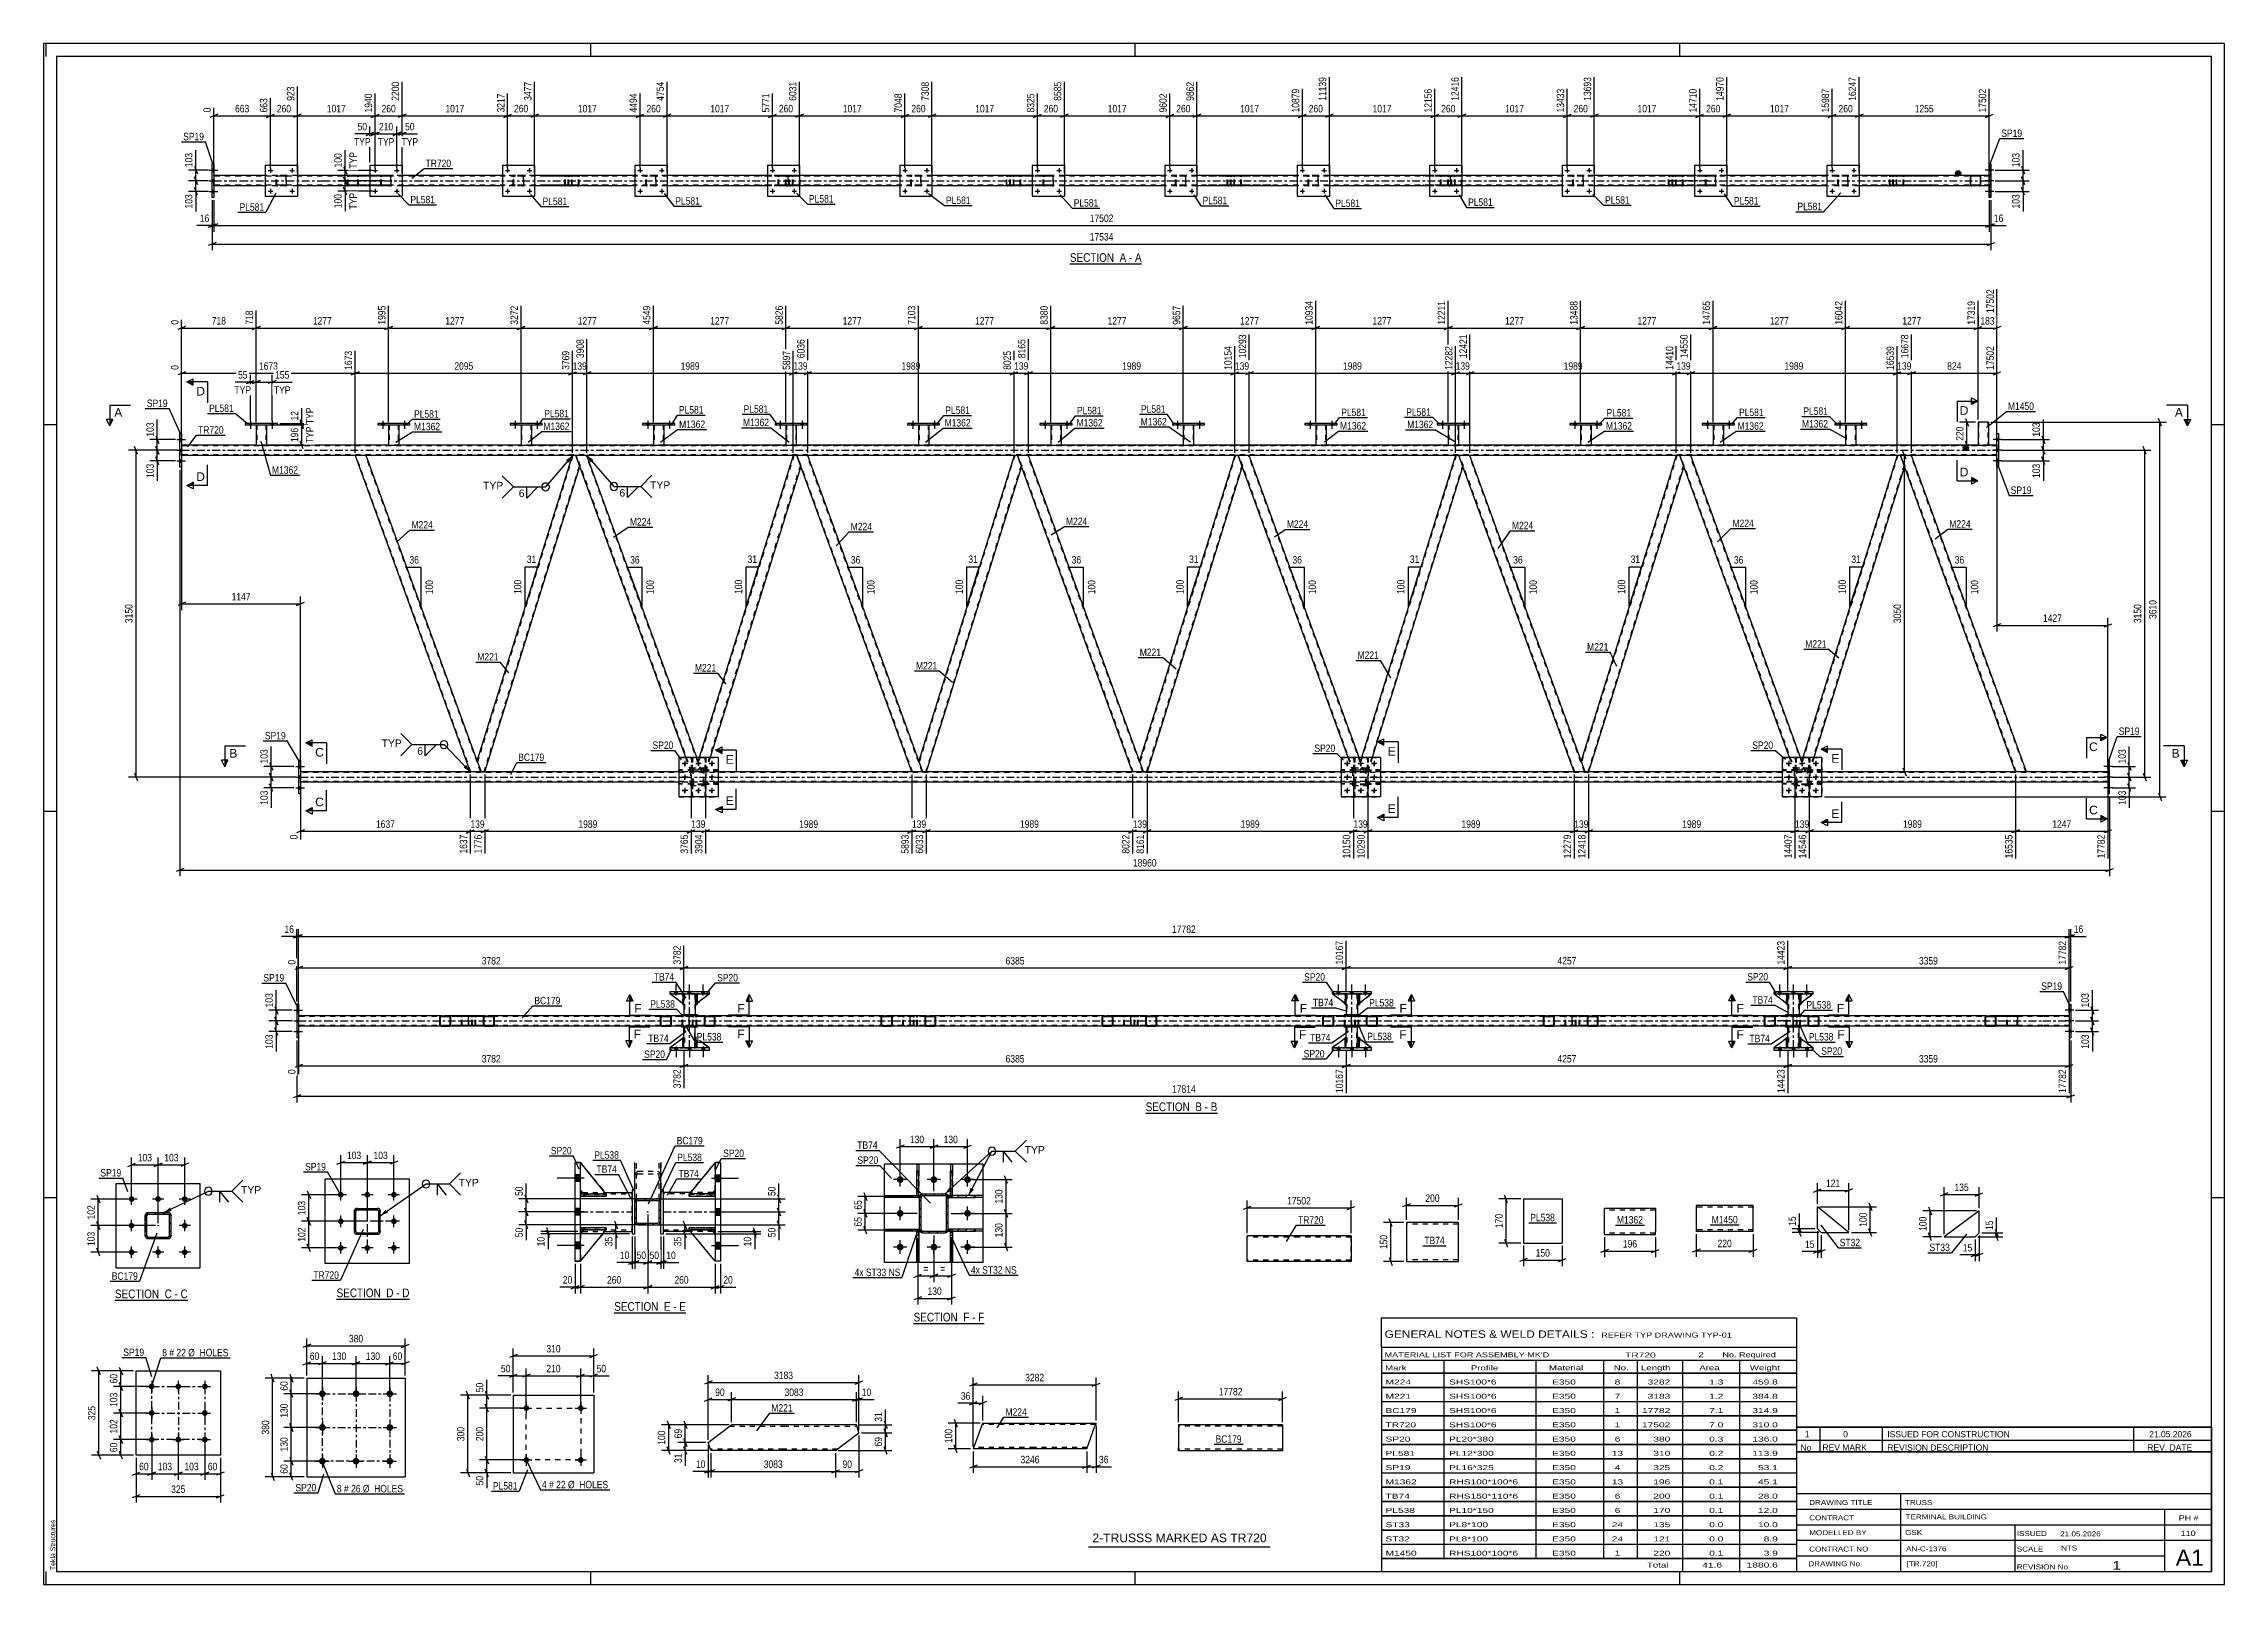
# Paper-space layout 'Layout1' of a CAD drawing. Header units: millimetres. Extents: x 0 to 841, y 0 to 594.
# The model-space entities are those that its viewports show. They can reach past a viewport. Long polylines and large blocks are cut down to what shows.
import ezdxf

# ---------------------------------------------------------------- set-up
doc = ezdxf.new("R2010")
doc.units = ezdxf.units.MM
doc.linetypes.add('DXK_LINE_DOT2', pattern=[3.9198, 1.9599, -1.9599])
doc.linetypes.add('DXK_LINE_DOT3', pattern=[5.9187, 2.979, -0.9799, 0.9799, -0.9799])
doc.layers.add('Viewport layer', color=7, linetype='Continuous', plot=False)
doc.styles.add('Arial', font='ARIAL.TTF', dxfattribs={"height": 0.2})
doc.styles.add('Arial Narrow', font='ARIALN.TTF', dxfattribs={"height": 0.2})

# ---------------------------------------------------------------- blocks, each defined once
blk = doc.blocks.new('Unknown-103655034-18 - 1289')
at = {"color": 6, "linetype": 'Continuous'}
blk.add_line((112.99, 109.97), (141.07, 109.97), dxfattribs=at)
at = {"color": 0, "linetype": 'Continuous'}
blk.add_wipeout([(131.1, 110.72), (131.1, 114.22), (112.99, 114.22), (112.99, 110.72)], dxfattribs=at)
blk.add_wipeout([(134.92, 110.72), (134.92, 114.22), (132.15, 114.22), (132.15, 110.72)], dxfattribs=at)
at = {"color": 7, "linetype": 'Continuous', "style": 'Arial Narrow'}
blk.add_text('SECTION ', height=3.34, dxfattribs=at).set_placement((112.99, 110.72))
at = {"color": 0, "linetype": 'Continuous'}
blk.add_wipeout([(137.25, 110.72), (137.25, 114.22), (135.97, 114.22), (135.97, 110.72)], dxfattribs=at)
blk.add_wipeout([(141.07, 110.72), (141.07, 114.22), (138.3, 114.22), (138.3, 110.72)], dxfattribs=at)
at = {"color": 7, "linetype": 'Continuous', "style": 'Arial Narrow'}
for s, p in [('D', (132.15, 110.72)), ('-', (135.97, 110.72)), ('D', (138.3, 110.72))]:
    blk.add_text(s, height=3.34, dxfattribs=at).set_placement(p)
blk = doc.blocks.new('Unknown-103655034-1133')
at = {"color": 5, "linetype": 'Continuous'}
for p, q in [((841, 594), (0, 594)), ((0, 594), (0, 0)), ((1, 589), (1, 594)), ((836, 589), (5, 589)), ((5, 589), (5, 5)), ((211, 589), (211, 594)), ((421, 589), (421, 594)), ((631, 589), (631, 594)), ((836, 5), (836, 589)), ((841, 0), (841, 594)), ((5, 447), (0, 447)), ((841, 447), (836, 447)), ((5, 298), (0, 298)), ((841, 298), (836, 298)), ((5, 149), (0, 149)), ((841, 149), (836, 149)), ((0, 0), (841, 0)), ((1, 0), (1, 5)), ((5, 5), (836, 5)), ((211, 0), (211, 5)), ((421, 0), (421, 5)), ((631, 0), (631, 5))]:
    blk.add_line(p, q, dxfattribs=at)
at = {"color": 174, "linetype": 'Continuous', "style": 'Arial'}
blk.add_text('Tekla Structures', height=1.9102, rotation=90, dxfattribs=at).set_placement((4.5, 5.5))
blk = doc.blocks.new('Unknown-103655034-11 - 2877')
at = {"color": 6, "linetype": 'Continuous'}
blk.add_line((395.79, 509.12), (423.44, 509.12), dxfattribs=at)
at = {"color": 0, "linetype": 'Continuous'}
blk.add_wipeout([(413.9, 509.87), (413.9, 513.37), (395.79, 513.37), (395.79, 509.87)], dxfattribs=at)
blk.add_wipeout([(417.51, 509.87), (417.51, 513.37), (414.95, 513.37), (414.95, 509.87)], dxfattribs=at)
at = {"color": 7, "linetype": 'Continuous', "style": 'Arial Narrow'}
blk.add_text('SECTION ', height=3.34, dxfattribs=at).set_placement((395.79, 509.87))
at = {"color": 0, "linetype": 'Continuous'}
blk.add_wipeout([(419.83, 509.87), (419.83, 513.37), (418.56, 513.37), (418.56, 509.87)], dxfattribs=at)
blk.add_wipeout([(423.44, 509.87), (423.44, 513.37), (420.88, 513.37), (420.88, 509.87)], dxfattribs=at)
at = {"color": 7, "linetype": 'Continuous', "style": 'Arial Narrow'}
for s, p in [('A', (414.95, 509.87)), ('A', (420.88, 509.87)), ('-', (418.56, 509.87))]:
    blk.add_text(s, height=3.34, dxfattribs=at).set_placement(p)
blk = doc.blocks.new('Unknown-103655034-12 - 5425')
at = {"color": 6, "linetype": 'Continuous'}
blk.add_line((425, 181.7), (452.65, 181.7), dxfattribs=at)
at = {"color": 0, "linetype": 'Continuous'}
blk.add_wipeout([(443.11, 182.45), (443.11, 185.95), (425, 185.95), (425, 182.45)], dxfattribs=at)
blk.add_wipeout([(446.72, 182.45), (446.72, 185.95), (444.16, 185.95), (444.16, 182.45)], dxfattribs=at)
at = {"color": 7, "linetype": 'Continuous', "style": 'Arial Narrow'}
blk.add_text('SECTION ', height=3.34, dxfattribs=at).set_placement((425, 182.45))
at = {"color": 0, "linetype": 'Continuous'}
blk.add_wipeout([(449.04, 182.45), (449.04, 185.95), (447.77, 185.95), (447.77, 182.45)], dxfattribs=at)
blk.add_wipeout([(452.65, 182.45), (452.65, 185.95), (450.09, 185.95), (450.09, 182.45)], dxfattribs=at)
at = {"color": 7, "linetype": 'Continuous', "style": 'Arial Narrow'}
for s, p in [('B', (444.16, 182.45)), ('B', (450.09, 182.45)), ('-', (447.77, 182.45))]:
    blk.add_text(s, height=3.34, dxfattribs=at).set_placement(p)
blk = doc.blocks.new('Unknown-103655034-13 - 6490')
at = {"color": 6, "linetype": 'Continuous'}
blk.add_line((27.52, 109.58), (55.59, 109.58), dxfattribs=at)
at = {"color": 0, "linetype": 'Continuous'}
blk.add_wipeout([(45.63, 110.33), (45.63, 113.83), (27.52, 113.83), (27.52, 110.33)], dxfattribs=at)
blk.add_wipeout([(49.45, 110.33), (49.45, 113.83), (46.68, 113.83), (46.68, 110.33)], dxfattribs=at)
at = {"color": 7, "linetype": 'Continuous', "style": 'Arial Narrow'}
blk.add_text('SECTION ', height=3.34, dxfattribs=at).set_placement((27.52, 110.33))
at = {"color": 0, "linetype": 'Continuous'}
blk.add_wipeout([(51.78, 110.33), (51.78, 113.83), (50.5, 113.83), (50.5, 110.33)], dxfattribs=at)
blk.add_wipeout([(55.59, 110.33), (55.59, 113.83), (52.83, 113.83), (52.83, 110.33)], dxfattribs=at)
at = {"color": 7, "linetype": 'Continuous', "style": 'Arial Narrow'}
for s, p in [('C', (46.68, 110.33)), ('-', (50.5, 110.33)), ('C', (52.83, 110.33))]:
    blk.add_text(s, height=3.34, dxfattribs=at).set_placement(p)
blk = doc.blocks.new('Unknown-103655034-16 - 2034')
at = {"color": 6, "linetype": 'Continuous'}
blk.add_line((220.06, 104.72), (247.71, 104.72), dxfattribs=at)
at = {"color": 0, "linetype": 'Continuous'}
blk.add_wipeout([(238.17, 105.47), (238.17, 108.97), (220.06, 108.97), (220.06, 105.47)], dxfattribs=at)
blk.add_wipeout([(241.77, 105.47), (241.77, 108.97), (239.22, 108.97), (239.22, 105.47)], dxfattribs=at)
at = {"color": 7, "linetype": 'Continuous', "style": 'Arial Narrow'}
blk.add_text('SECTION ', height=3.34, dxfattribs=at).set_placement((220.06, 105.47))
at = {"color": 0, "linetype": 'Continuous'}
blk.add_wipeout([(244.1, 105.47), (244.1, 108.97), (242.82, 108.97), (242.82, 105.47)], dxfattribs=at)
blk.add_wipeout([(247.71, 105.47), (247.71, 108.97), (245.15, 108.97), (245.15, 105.47)], dxfattribs=at)
at = {"color": 7, "linetype": 'Continuous', "style": 'Arial Narrow'}
for s, p in [('E', (239.22, 105.47)), ('-', (242.82, 105.47)), ('E', (245.15, 105.47))]:
    blk.add_text(s, height=3.34, dxfattribs=at).set_placement(p)
blk = doc.blocks.new('Unknown-103655034-17 - 2502')
at = {"color": 6, "linetype": 'Continuous'}
blk.add_line((335.51, 100.61), (362.72, 100.61), dxfattribs=at)
at = {"color": 0, "linetype": 'Continuous'}
blk.add_wipeout([(353.62, 101.36), (353.62, 104.86), (335.51, 104.86), (335.51, 101.36)], dxfattribs=at)
blk.add_wipeout([(357.01, 101.36), (357.01, 104.86), (354.67, 104.86), (354.67, 101.36)], dxfattribs=at)
at = {"color": 7, "linetype": 'Continuous', "style": 'Arial Narrow'}
blk.add_text('SECTION ', height=3.34, dxfattribs=at).set_placement((335.51, 101.36))
at = {"color": 0, "linetype": 'Continuous'}
blk.add_wipeout([(359.33, 101.36), (359.33, 104.86), (358.06, 104.86), (358.06, 101.36)], dxfattribs=at)
blk.add_wipeout([(362.72, 101.36), (362.72, 104.86), (360.38, 104.86), (360.38, 101.36)], dxfattribs=at)
at = {"color": 7, "linetype": 'Continuous', "style": 'Arial Narrow'}
for s, p in [('F', (354.67, 101.36)), ('-', (358.06, 101.36)), ('F', (360.38, 101.36))]:
    blk.add_text(s, height=3.34, dxfattribs=at).set_placement(p)
blk = doc.blocks.new('Part-103655034-1241 - 1225')
at = {"color": 2, "linetype": 'Continuous'}
for p, q in [((659.29, 146.04), (637.3, 146.04)), ((637.3, 146.04), (637.3, 136.04)), ((659.29, 136.04), (659.29, 146.04)), ((659.29, 136.04), (637.3, 136.04))]:
    blk.add_line(p, q, dxfattribs=at)
at = {"color": 7, "linetype": 'DXK_LINE_DOT2'}
for p, q in [((659.29, 145.44), (637.3, 145.44)), ((659.29, 145.39), (659.29, 145.44)), ((659.29, 145.44), (659.29, 145.39)), ((659.29, 145.3), (659.29, 145.39)), ((659.29, 145.39), (659.29, 145.3)), ((637.3, 136.64), (637.3, 136.69)), ((659.29, 136.64), (637.3, 136.64))]:
    blk.add_line(p, q, dxfattribs=at)
blk = doc.blocks.new('Bolt-103655034-6242 - 6208')
at = {"linetype": 'Continuous'}
for points in [[(107.49, 74.79, -1), (107.49, 72.19, -1)], [(120.49, 74.79, -1), (120.49, 72.19, -1)], [(133.49, 74.79, -1), (133.49, 72.19, -1)], [(107.49, 61.79, -1), (107.49, 59.19, -1)], [(133.49, 61.79, -1), (133.49, 59.19, -1)], [(107.49, 48.79, -1), (107.49, 46.19, -1)], [(120.49, 48.79, -1), (120.49, 46.19, -1)], [(133.49, 48.79, -1), (133.49, 46.19, -1)]]:
    blk.add_hatch(color=1, dxfattribs=at).paths.add_polyline_path(points)
at = {"color": 1, "linetype": 'Continuous'}
for p, q in [((107.49, 76.09), (107.49, 70.89)), ((120.49, 76.09), (120.49, 70.89)), ((133.49, 76.09), (133.49, 70.89)), ((104.89, 73.49), (110.09, 73.49)), ((117.89, 73.49), (123.09, 73.49)), ((130.89, 73.49), (136.09, 73.49)), ((104.89, 60.49), (110.09, 60.49)), ((107.49, 63.09), (107.49, 57.89)), ((130.89, 60.49), (136.09, 60.49)), ((133.49, 63.09), (133.49, 57.89)), ((104.89, 47.49), (110.09, 47.49)), ((107.49, 50.09), (107.49, 44.89)), ((117.89, 47.49), (123.09, 47.49)), ((120.49, 50.09), (120.49, 44.89)), ((130.89, 47.49), (136.09, 47.49)), ((133.49, 50.09), (133.49, 44.89))]:
    blk.add_line(p, q, dxfattribs=at)
blk = doc.blocks.new('Part-103655034-6247 - 6208')
at = {"color": 2, "linetype": 'Continuous'}
for p, q in [((101.49, 79.49), (101.49, 41.49)), ((101.49, 79.49), (139.49, 79.49)), ((139.49, 79.49), (139.49, 41.49)), ((101.49, 41.49), (139.49, 41.49))]:
    blk.add_line(p, q, dxfattribs=at)
blk = doc.blocks.new('Part-103655034-1333 - 1289')
at = {"color": 2, "linetype": 'Continuous'}
for p, q in [((141.1, 156.22), (108.6, 156.22)), ((108.6, 123.72), (108.6, 156.22)), ((141.1, 123.72), (141.1, 156.22)), ((141.1, 123.72), (108.6, 123.72))]:
    blk.add_line(p, q, dxfattribs=at)
blk = doc.blocks.new('Bolt-103655034-1378 - 1289')
at = {"linetype": 'Continuous'}
for points in [[(114.6, 149.12, -1), (114.6, 151.32, -1)], [(124.85, 149.12, -1), (124.85, 151.32, -1)], [(135.1, 149.12, -1), (135.1, 151.32, -1)], [(114.6, 138.87, -1), (114.6, 141.07, -1)], [(135.1, 138.87, -1), (135.1, 141.07, -1)], [(114.6, 128.62, -1), (114.6, 130.82, -1)], [(124.85, 128.62, -1), (124.85, 130.82, -1)], [(135.1, 128.62, -1), (135.1, 130.82, -1)]]:
    blk.add_hatch(color=1, dxfattribs=at).paths.add_polyline_path(points)
at = {"color": 1, "linetype": 'Continuous'}
for p, q in [((114.6, 148.02), (114.6, 152.42)), ((124.85, 148.02), (124.85, 152.42)), ((135.1, 148.02), (135.1, 152.42)), ((116.8, 150.22), (112.4, 150.22)), ((127.05, 150.22), (122.65, 150.22)), ((137.3, 150.22), (132.9, 150.22)), ((116.8, 139.97), (112.4, 139.97)), ((114.6, 137.77), (114.6, 142.17)), ((137.3, 139.97), (132.9, 139.97)), ((135.1, 137.77), (135.1, 142.17)), ((116.8, 129.72), (112.4, 129.72)), ((114.6, 127.52), (114.6, 131.92)), ((127.05, 129.72), (122.65, 129.72)), ((124.85, 127.52), (124.85, 131.92)), ((137.3, 129.72), (132.9, 129.72)), ((135.1, 127.52), (135.1, 131.92))]:
    blk.add_line(p, q, dxfattribs=at)
blk = doc.blocks.new('Part-103655034-1436 - 1289')
at = {"linetype": 'Continuous'}
h = blk.add_hatch(dxfattribs=at)
h.set_pattern_fill('', scale=0.7, style=0, pattern_type=0)
h.set_pattern_definition([(45, (121.048, 144.9683), (-1.57154, 1.57154), [])])
h.paths.add_polyline_path([(128.65, 144.97), (121.05, 144.97), (120.59, 144.88), (120.2, 144.62), (119.94, 144.23), (119.85, 143.77), (119.85, 136.17), (119.94, 135.71), (120.2, 135.32), (120.59, 135.06), (121.05, 134.97), (128.65, 134.97), (129.11, 135.06), (129.5, 135.32), (129.76, 135.71), (129.85, 136.17), (129.85, 143.77), (129.76, 144.23), (129.5, 144.62), (129.11, 144.88)])
h.paths.add_polyline_path([(129.2, 144), (129.25, 143.77), (129.25, 136.17), (129.2, 135.94), (129.07, 135.74), (128.88, 135.61), (128.65, 135.57), (121.05, 135.57), (120.82, 135.61), (120.62, 135.74), (120.49, 135.94), (120.45, 136.17), (120.45, 143.77), (120.49, 144), (120.62, 144.19), (120.82, 144.32), (121.05, 144.37), (128.65, 144.37), (128.88, 144.32), (129.07, 144.19)])
at = {"color": 7, "linetype": 'DXK_LINE_DOT2'}
for p, q in [((119.85, 143.77), (119.94, 144.23)), ((119.85, 136.17), (119.85, 143.77)), ((120.49, 144), (120.45, 143.77)), ((120.45, 136.17), (120.45, 143.77)), ((120.62, 144.19), (120.49, 144)), ((120.59, 144.88), (121.05, 144.97)), ((120.82, 144.32), (120.62, 144.19)), ((121.05, 144.37), (120.82, 144.32)), ((121.05, 144.97), (128.65, 144.97)), ((121.05, 144.37), (128.65, 144.37)), ((128.65, 144.97), (129.11, 144.88)), ((128.88, 144.32), (128.65, 144.37)), ((129.07, 144.19), (128.88, 144.32)), ((129.2, 144), (129.07, 144.19)), ((129.25, 143.77), (129.2, 144)), ((129.25, 136.17), (129.25, 143.77)), ((129.76, 144.23), (129.85, 143.77)), ((129.85, 136.17), (129.85, 143.77)), ((119.94, 135.71), (119.85, 136.17)), ((120.45, 136.17), (120.49, 135.94)), ((120.49, 135.94), (120.62, 135.74)), ((121.05, 134.97), (120.59, 135.06)), ((120.62, 135.74), (120.82, 135.61)), ((120.82, 135.61), (121.05, 135.57)), ((121.05, 135.57), (128.65, 135.57)), ((121.05, 134.97), (128.65, 134.97)), ((128.65, 135.57), (128.88, 135.61)), ((129.11, 135.06), (128.65, 134.97)), ((128.88, 135.61), (129.07, 135.74)), ((129.07, 135.74), (129.2, 135.94)), ((129.2, 135.94), (129.25, 136.17)), ((129.85, 136.17), (129.76, 135.71))]:
    blk.add_line(p, q, dxfattribs=at)
at = {"color": 2, "linetype": 'Continuous'}
for p, q in [((119.94, 144.23), (119.85, 143.77)), ((119.85, 136.17), (119.85, 143.77)), ((120.45, 143.77), (120.49, 144)), ((120.45, 136.17), (120.45, 143.77)), ((120.49, 144), (120.62, 144.19)), ((121.05, 144.97), (120.59, 144.88)), ((120.62, 144.19), (120.82, 144.32)), ((120.82, 144.32), (121.05, 144.37)), ((121.05, 144.97), (128.65, 144.97)), ((121.05, 144.37), (128.65, 144.37)), ((129.11, 144.88), (128.65, 144.97)), ((128.65, 144.37), (128.88, 144.32)), ((128.88, 144.32), (129.07, 144.19)), ((129.07, 144.19), (129.2, 144)), ((129.2, 144), (129.25, 143.77)), ((129.25, 136.17), (129.25, 143.77)), ((129.85, 143.77), (129.76, 144.23)), ((129.85, 136.17), (129.85, 143.77)), ((119.85, 136.17), (119.94, 135.71)), ((120.49, 135.94), (120.45, 136.17)), ((120.62, 135.74), (120.49, 135.94)), ((120.59, 135.06), (121.05, 134.97)), ((120.82, 135.61), (120.62, 135.74)), ((121.05, 135.57), (120.82, 135.61)), ((121.05, 135.57), (128.65, 135.57)), ((121.05, 134.97), (128.65, 134.97)), ((128.88, 135.61), (128.65, 135.57)), ((128.65, 134.97), (129.11, 135.06)), ((129.07, 135.74), (128.88, 135.61)), ((129.2, 135.94), (129.07, 135.74)), ((129.25, 136.17), (129.2, 135.94)), ((129.76, 135.71), (129.85, 136.17))]:
    blk.add_line(p, q, dxfattribs=at)
at = {"color": 7, "linetype": 'DXK_LINE_DOT3'}
for p, q in [((124.85, 129.97), (124.85, 149.97)), ((134.85, 139.97), (114.85, 139.97))]:
    blk.add_line(p, q, dxfattribs=at)
at = {"color": 7, "linetype": 'DXK_LINE_DOT2'}
for centre, start, end in [((121.05, 143.77), 112.5, 157.5), ((128.65, 143.77), 22.5, 67.5), ((121.05, 136.17), 202.5, 247.5), ((128.65, 136.17), 292.5, 337.5)]:
    blk.add_arc(centre, 1.2, start, end, dxfattribs=at)
at = {"color": 2, "linetype": 'Continuous'}
for centre, start, end in [((121.05, 143.77), 112.5, 157.5), ((128.65, 143.77), 22.5, 67.5), ((121.05, 136.17), 202.5, 247.5), ((128.65, 136.17), 292.5, 337.5)]:
    blk.add_arc(centre, 1.2, start, end, dxfattribs=at)
blk = doc.blocks.new('Part-103655034-2942 - 2877')
at = {"color": 7, "linetype": 'DXK_LINE_DOT2'}
for p, q in [((202.35, 542.83), (202.32, 542.66)), ((202.32, 539.62), (202.32, 542.66)), ((202.32, 539.62), (202.35, 539.44)), ((202.35, 542.84), (202.35, 542.83)), ((202.57, 542.66), (202.59, 542.75)), ((202.57, 539.62), (202.57, 542.66)), ((202.59, 539.53), (202.57, 539.62)), ((202.59, 542.75), (202.65, 542.83)), ((202.65, 539.45), (202.59, 539.53)), ((202.83, 543.14), (202.63, 543.1)), ((202.63, 539.18), (202.83, 539.14)), ((202.65, 542.83), (202.73, 542.88)), ((202.73, 539.4), (202.65, 539.45)), ((202.73, 542.88), (202.83, 542.9)), ((202.83, 539.38), (202.73, 539.4)), ((217.81, 543.14), (202.83, 543.14)), ((217.81, 542.9), (202.83, 542.9)), ((217.81, 539.38), (202.83, 539.38)), ((217.81, 539.14), (202.83, 539.14)), ((206.26, 543.1), (206.06, 543.14)), ((206.06, 542.9), (206.16, 542.88)), ((206.16, 539.4), (206.06, 539.38)), ((206.06, 539.14), (206.26, 539.18)), ((206.16, 542.88), (206.24, 542.83)), ((206.24, 539.45), (206.16, 539.4)), ((206.24, 542.83), (206.3, 542.75)), ((206.3, 539.53), (206.24, 539.45)), ((206.3, 542.75), (206.32, 542.66)), ((206.32, 539.62), (206.3, 539.53)), ((206.32, 539.62), (206.32, 542.66)), ((206.54, 542.83), (206.53, 542.84)), ((206.53, 539.44), (206.57, 539.62)), ((206.57, 542.66), (206.54, 542.83)), ((206.57, 539.62), (206.57, 542.66))]:
    blk.add_line(p, q, dxfattribs=at)
for centre, start, end in [((202.81, 542.64), 110.75832, 155.68004), ((202.81, 539.64), 204.31996, 249.24168), ((206.08, 542.64), 24.31996, 69.24168), ((206.08, 539.64), 290.75832, 335.68004)]:
    blk.add_arc(centre, 0.496, start, end, dxfattribs=at)
blk = doc.blocks.new('Part-103655034-3035 - 2877')
at = {"color": 2, "linetype": 'Continuous'}
for p, q in [((636.67, 547.14), (636.67, 535.14)), ((636.67, 547.14), (649.07, 547.14)), ((649.07, 547.14), (649.07, 535.14)), ((636.67, 535.14), (649.07, 535.14))]:
    blk.add_line(p, q, dxfattribs=at)
blk = doc.blocks.new('Bolt-103655034-2907 - 2877')
at = {"linetype": 'Continuous'}
for points in [[(750.97, 544.8), (750.97, 545.68), (750.33, 545.68), (750.33, 544.8)], [(750.97, 544.8), (750.97, 545.68), (750.33, 545.68), (750.33, 544.8)], [(750.97, 544.8), (750.97, 545.68), (750.33, 545.68), (750.33, 544.8)], [(750.97, 540.7), (750.97, 541.58), (750.33, 541.58), (750.33, 540.7)], [(750.97, 540.7), (750.97, 541.58), (750.33, 541.58), (750.33, 540.7)], [(750.97, 536.6), (750.97, 537.48), (750.33, 537.48), (750.33, 536.6)], [(750.97, 536.6), (750.97, 537.48), (750.33, 537.48), (750.33, 536.6)], [(750.97, 536.6), (750.97, 537.48), (750.33, 537.48), (750.33, 536.6)]]:
    blk.add_hatch(color=1, dxfattribs=at).paths.add_polyline_path(points)
at = {"color": 1, "linetype": 'Continuous'}
for p, q in [((752.13, 545.24), (748.81, 545.24)), ((752.13, 545.24), (748.81, 545.24)), ((752.13, 545.24), (748.81, 545.24)), ((752.13, 541.14), (748.81, 541.14)), ((752.13, 541.14), (748.81, 541.14)), ((750.97, 545.68), (750.33, 545.68)), ((750.97, 545.68), (750.33, 545.68)), ((750.97, 545.68), (750.33, 545.68)), ((750.97, 544.8), (750.33, 544.8)), ((750.97, 544.8), (750.33, 544.8)), ((750.97, 544.8), (750.33, 544.8)), ((750.97, 541.58), (750.33, 541.58)), ((750.97, 541.58), (750.33, 541.58)), ((750.97, 540.7), (750.33, 540.7)), ((750.97, 540.7), (750.33, 540.7)), ((752.13, 537.04), (748.81, 537.04)), ((752.13, 537.04), (748.81, 537.04)), ((752.13, 537.04), (748.81, 537.04)), ((750.97, 537.48), (750.33, 537.48)), ((750.97, 537.48), (750.33, 537.48)), ((750.97, 537.48), (750.33, 537.48)), ((750.97, 536.6), (750.33, 536.6)), ((750.97, 536.6), (750.33, 536.6)), ((750.97, 536.6), (750.33, 536.6))]:
    blk.add_line(p, q, dxfattribs=at)
blk = doc.blocks.new('Bolt-103655034-2909 - 2877')
at = {"linetype": 'Continuous'}
for points in [[(65.66, 544.8), (65.66, 545.68), (65.02, 545.68), (65.02, 544.8)], [(65.66, 544.8), (65.66, 545.68), (65.02, 545.68), (65.02, 544.8)], [(65.66, 544.8), (65.66, 545.68), (65.02, 545.68), (65.02, 544.8)], [(65.66, 540.7), (65.66, 541.58), (65.02, 541.58), (65.02, 540.7)], [(65.66, 540.7), (65.66, 541.58), (65.02, 541.58), (65.02, 540.7)], [(65.66, 536.6), (65.66, 537.48), (65.02, 537.48), (65.02, 536.6)], [(65.66, 536.6), (65.66, 537.48), (65.02, 537.48), (65.02, 536.6)], [(65.66, 536.6), (65.66, 537.48), (65.02, 537.48), (65.02, 536.6)]]:
    blk.add_hatch(color=1, dxfattribs=at).paths.add_polyline_path(points)
at = {"color": 1, "linetype": 'Continuous'}
for p, q in [((63.86, 545.24), (67.18, 545.24)), ((63.86, 545.24), (67.18, 545.24)), ((63.86, 545.24), (67.18, 545.24)), ((63.86, 541.14), (67.18, 541.14)), ((63.86, 541.14), (67.18, 541.14)), ((65.02, 545.68), (65.66, 545.68)), ((65.02, 545.68), (65.66, 545.68)), ((65.02, 545.68), (65.66, 545.68)), ((65.02, 544.8), (65.66, 544.8)), ((65.02, 544.8), (65.66, 544.8)), ((65.02, 544.8), (65.66, 544.8)), ((65.02, 541.58), (65.66, 541.58)), ((65.02, 541.58), (65.66, 541.58)), ((65.02, 540.7), (65.66, 540.7)), ((65.02, 540.7), (65.66, 540.7)), ((63.86, 537.04), (67.18, 537.04)), ((63.86, 537.04), (67.18, 537.04)), ((63.86, 537.04), (67.18, 537.04)), ((65.02, 537.48), (65.66, 537.48)), ((65.02, 537.48), (65.66, 537.48)), ((65.02, 537.48), (65.66, 537.48)), ((65.02, 536.6), (65.66, 536.6)), ((65.02, 536.6), (65.66, 536.6)), ((65.02, 536.6), (65.66, 536.6))]:
    blk.add_line(p, q, dxfattribs=at)
blk = doc.blocks.new('Part-103655034-2930 - 2877')
at = {"color": 7, "linetype": 'DXK_LINE_DOT2'}
for p, q in [((288.73, 543.14), (276.57, 543.14)), ((288.73, 542.9), (276.57, 542.9)), ((288.73, 539.38), (276.57, 539.38)), ((288.73, 539.14), (276.57, 539.14)), ((286.17, 542.84), (286.13, 542.66)), ((286.13, 539.62), (286.13, 542.66)), ((286.13, 539.62), (286.17, 539.44)), ((286.38, 542.66), (286.4, 542.75)), ((286.38, 539.62), (286.38, 542.66)), ((286.4, 539.53), (286.38, 539.62)), ((286.4, 542.75), (286.46, 542.83)), ((286.46, 539.45), (286.4, 539.53)), ((286.63, 543.14), (286.44, 543.1)), ((286.44, 539.18), (286.63, 539.14)), ((286.46, 542.83), (286.54, 542.88)), ((286.54, 539.4), (286.46, 539.45)), ((286.54, 542.88), (286.63, 542.9)), ((286.63, 539.38), (286.54, 539.4)), ((287.45, 542.9), (287.45, 543.14)), ((287.45, 539.14), (287.45, 539.38)), ((288.83, 543.1), (288.73, 543.14)), ((288.73, 542.9), (288.78, 542.88)), ((288.78, 539.4), (288.73, 539.38)), ((288.73, 539.14), (288.83, 539.18)), ((288.78, 542.88), (288.82, 542.83)), ((288.82, 539.45), (288.78, 539.4)), ((288.82, 542.83), (288.85, 542.75)), ((288.85, 539.53), (288.82, 539.45)), ((288.92, 543), (288.83, 543.1)), ((288.83, 539.18), (288.92, 539.28)), ((288.85, 542.75), (288.86, 542.66)), ((288.86, 539.62), (288.85, 539.53)), ((288.86, 539.62), (288.86, 542.66)), ((288.98, 542.84), (288.92, 543)), ((288.92, 539.28), (288.98, 539.44)), ((289, 542.66), (288.98, 542.84)), ((288.98, 539.44), (289, 539.62)), ((289, 539.62), (289, 542.66))]:
    blk.add_line(p, q, dxfattribs=at)
for centre, start, end in [((286.62, 542.65), 111.1941, 156.15059), ((286.62, 539.64), 203.84941, 248.8059)]:
    blk.add_arc(centre, 0.492, start, end, dxfattribs=at)
blk = doc.blocks.new('Bolt-103655034-2986 - 2877')
at = {"linetype": 'Continuous'}
for points in [[(485.87, 545.14, -1), (484.99, 545.14, -1)], [(494.27, 545.14, -1), (493.39, 545.14, -1)]]:
    blk.add_hatch(color=1, dxfattribs=at).paths.add_polyline_path(points)
at = {"color": 1, "linetype": 'Continuous'}
for p, q in [((484.55, 545.14), (486.31, 545.14)), ((485.43, 546.02), (485.43, 544.26)), ((492.95, 545.14), (494.71, 545.14)), ((493.83, 546.02), (493.83, 544.26))]:
    blk.add_line(p, q, dxfattribs=at)
blk = doc.blocks.new('Part-103655034-2922 - 2877')
at = {"color": 7, "linetype": 'DXK_LINE_DOT2'}
for p, q in [((542.89, 542.83), (542.85, 542.66)), ((542.85, 539.62), (542.85, 542.66)), ((542.85, 539.62), (542.89, 539.44)), ((542.89, 542.84), (542.89, 542.83)), ((543.11, 542.66), (543.13, 542.75)), ((543.11, 539.62), (543.11, 542.66)), ((543.13, 539.53), (543.11, 539.62)), ((543.13, 542.75), (543.18, 542.83)), ((543.18, 539.45), (543.13, 539.53)), ((543.36, 543.14), (543.17, 543.1)), ((543.17, 539.18), (543.36, 539.14)), ((543.18, 542.83), (543.27, 542.88)), ((543.27, 539.4), (543.18, 539.45)), ((543.27, 542.88), (543.36, 542.9)), ((543.36, 539.38), (543.27, 539.4)), ((558.35, 543.14), (543.36, 543.14)), ((558.35, 542.9), (543.36, 542.9)), ((558.35, 539.38), (543.36, 539.38)), ((558.35, 539.14), (543.36, 539.14)), ((546.79, 543.1), (546.6, 543.14)), ((546.6, 542.9), (546.7, 542.88)), ((546.7, 539.4), (546.6, 539.38)), ((546.6, 539.14), (546.79, 539.18)), ((546.7, 542.88), (546.78, 542.83)), ((546.78, 539.45), (546.7, 539.4)), ((546.78, 542.83), (546.83, 542.75)), ((546.83, 539.53), (546.78, 539.45)), ((546.83, 542.75), (546.85, 542.66)), ((546.85, 539.62), (546.83, 539.53)), ((546.85, 539.62), (546.85, 542.66)), ((547.07, 542.83), (547.07, 542.84)), ((547.11, 542.66), (547.07, 542.83)), ((547.07, 539.44), (547.11, 539.62)), ((547.11, 539.62), (547.11, 542.66))]:
    blk.add_line(p, q, dxfattribs=at)
for centre, start, end in [((543.34, 542.64), 110.75832, 155.68004), ((543.34, 539.64), 204.31996, 249.24168), ((546.62, 542.64), 24.31996, 69.24168), ((546.62, 539.64), 290.75832, 335.68004)]:
    blk.add_arc(centre, 0.496, start, end, dxfattribs=at)
blk = doc.blocks.new('Part-103655034-3042 - 2877')
at = {"color": 7, "linetype": 'DXK_LINE_DOT2'}
for p, q in [((589.79, 542.66), (589.82, 542.84)), ((589.82, 542.84), (589.79, 542.66)), ((589.79, 539.62), (589.79, 542.66)), ((589.82, 539.44), (589.79, 539.62)), ((589.79, 539.62), (589.82, 539.44)), ((590.03, 542.66), (590.05, 542.75)), ((590.03, 539.62), (590.03, 542.66)), ((590.05, 539.53), (590.03, 539.62)), ((590.05, 542.75), (590.1, 542.83)), ((590.1, 539.45), (590.05, 539.53)), ((590.08, 543.1), (590.27, 543.14)), ((590.27, 543.14), (590.08, 543.1)), ((590.27, 539.14), (590.08, 539.18)), ((590.08, 539.18), (590.27, 539.14)), ((590.1, 542.83), (590.18, 542.88)), ((590.18, 539.4), (590.1, 539.45)), ((590.18, 542.88), (590.27, 542.9)), ((590.27, 539.38), (590.18, 539.4)), ((593.31, 543.14), (590.27, 543.14)), ((593.31, 542.9), (590.27, 542.9)), ((593.31, 539.38), (590.27, 539.38)), ((593.31, 539.14), (590.27, 539.14)), ((593.31, 543.14), (593.49, 543.1)), ((593.49, 543.1), (593.31, 543.14)), ((593.31, 542.9), (593.4, 542.88)), ((593.4, 539.4), (593.31, 539.38)), ((593.49, 539.18), (593.31, 539.14)), ((593.31, 539.14), (593.49, 539.18)), ((593.4, 542.88), (593.48, 542.83)), ((593.48, 539.45), (593.4, 539.4)), ((593.48, 542.83), (593.53, 542.75)), ((593.53, 539.53), (593.48, 539.45)), ((593.53, 542.75), (593.55, 542.66)), ((593.55, 539.62), (593.53, 539.53)), ((593.55, 542.66), (593.55, 539.62)), ((593.75, 542.84), (593.79, 542.66)), ((593.79, 542.66), (593.75, 542.84)), ((593.79, 539.62), (593.75, 539.44)), ((593.75, 539.44), (593.79, 539.62)), ((593.79, 539.62), (593.79, 542.66))]:
    blk.add_line(p, q, dxfattribs=at)
at = {"color": 7, "linetype": 'DXK_LINE_DOT3'}
blk.add_line((591.79, 541.14), (591.79, 541.14), dxfattribs=at)
at = {"color": 7, "linetype": 'DXK_LINE_DOT2'}
for centre, start, end in [((590.27, 542.66), 112.5, 157.5), ((590.27, 542.66), 112.5, 157.5), ((590.27, 539.62), 202.5, 247.5), ((590.27, 539.62), 202.5, 247.5), ((593.31, 542.66), 22.5, 67.5), ((593.31, 542.66), 22.5, 67.5), ((593.31, 539.62), 292.5, 337.5), ((593.31, 539.62), 292.5, 337.5)]:
    blk.add_arc(centre, 0.48, start, end, dxfattribs=at)
blk = doc.blocks.new('Part-103655034-2914 - 2877')
at = {"linetype": 'Continuous'}
blk.add_hatch(color=2, dxfattribs=at).paths.add_polyline_path([(738.33, 543.14), (737.53, 544.54), (739.13, 544.54)])
at = {"color": 2, "linetype": 'Continuous'}
for p, q in [((75.78, 543.14), (65.66, 543.14)), ((75.78, 539.14), (65.66, 539.14)), ((85.48, 543.14), (75.88, 543.14)), ((85.48, 539.14), (75.88, 539.14)), ((107.48, 543.14), (97.88, 543.14)), ((107.48, 539.14), (97.88, 539.14)), ((125.86, 543.14), (107.58, 543.14)), ((125.86, 539.14), (107.58, 539.14)), ((176.94, 543.14), (138.26, 543.14)), ((176.94, 539.14), (138.26, 539.14)), ((228.02, 543.14), (189.34, 543.14)), ((228.02, 539.14), (189.34, 539.14)), ((279.1, 543.14), (240.42, 543.14)), ((279.1, 539.14), (240.42, 539.14)), ((330.19, 543.14), (291.5, 543.14)), ((330.19, 539.14), (291.5, 539.14)), ((381.27, 543.14), (342.59, 543.14)), ((381.27, 539.14), (342.59, 539.14)), ((432.35, 543.14), (393.67, 543.14)), ((432.35, 539.14), (393.67, 539.14)), ((483.43, 543.14), (444.75, 543.14)), ((483.43, 539.14), (444.75, 539.14)), ((534.51, 543.14), (495.83, 543.14)), ((534.51, 539.14), (495.83, 539.14)), ((585.59, 543.14), (546.91, 543.14)), ((585.59, 539.14), (546.91, 539.14)), ((636.67, 543.14), (597.99, 543.14)), ((636.67, 539.14), (597.99, 539.14)), ((687.75, 543.14), (649.07, 543.14)), ((687.75, 539.14), (649.07, 539.14)), ((750.33, 543.14), (700.15, 543.14)), ((743.51, 539.14), (700.15, 539.14)), ((738.33, 543.14), (737.53, 544.54)), ((737.53, 544.54), (739.13, 544.54)), ((739.13, 544.54), (738.33, 543.14)), ((750.33, 539.14), (746.55, 539.14))]:
    blk.add_line(p, q, dxfattribs=at)
at = {"color": 7, "linetype": 'DXK_LINE_DOT2'}
for p, q in [((65.66, 539.14), (65.66, 543.14)), ((75.78, 542.9), (65.66, 542.9)), ((75.78, 539.38), (65.66, 539.38)), ((107.48, 542.9), (75.88, 542.9)), ((107.48, 539.38), (75.88, 539.38)), ((97.88, 543.14), (85.48, 543.14)), ((97.88, 539.14), (85.48, 539.14)), ((750.33, 542.9), (107.58, 542.9)), ((750.33, 539.38), (107.58, 539.38)), ((750.33, 543.14), (125.86, 543.14)), ((138.26, 543.14), (125.86, 543.14)), ((138.26, 539.14), (125.86, 539.14)), ((189.34, 543.14), (176.94, 543.14)), ((189.34, 539.14), (176.94, 539.14)), ((240.42, 543.14), (228.02, 543.14)), ((240.42, 539.14), (228.02, 539.14)), ((291.5, 543.14), (279.1, 543.14)), ((291.5, 539.14), (279.1, 539.14)), ((342.59, 543.14), (330.19, 543.14)), ((342.59, 539.14), (330.19, 539.14)), ((393.67, 543.14), (381.27, 543.14)), ((393.67, 539.14), (381.27, 539.14)), ((444.75, 543.14), (432.35, 543.14)), ((444.75, 539.14), (432.35, 539.14)), ((495.83, 543.14), (483.43, 543.14)), ((495.83, 539.14), (483.43, 539.14)), ((546.91, 543.14), (534.51, 543.14)), ((546.91, 539.14), (534.51, 539.14)), ((597.99, 543.14), (585.59, 543.14)), ((597.99, 539.14), (585.59, 539.14)), ((649.07, 543.14), (636.67, 543.14)), ((649.07, 539.14), (636.67, 539.14)), ((700.15, 543.14), (687.75, 543.14)), ((700.15, 539.14), (687.75, 539.14)), ((746.55, 539.14), (743.51, 539.14)), ((750.33, 539.14), (750.33, 543.14)), ((750.33, 543.14), (750.33, 543.14)), ((750.33, 543.14), (750.33, 539.14)), ((750.33, 542.9), (750.33, 542.9)), ((750.33, 539.38), (750.33, 539.38)), ((750.33, 539.14), (750.33, 539.14))]:
    blk.add_line(p, q, dxfattribs=at)
at = {"color": 7, "linetype": 'DXK_LINE_DOT3'}
for p, q in [((65.66, 541.14), (75.78, 541.14)), ((75.88, 541.14), (107.48, 541.14)), ((107.58, 541.14), (750.33, 541.14))]:
    blk.add_line(p, q, dxfattribs=at)
at = {"color": 2, "linetype": 'Continuous'}
blk.add_circle((738.33, 544.04), 1, dxfattribs=at)
blk = doc.blocks.new('Part-103655034-2916 - 2877')
at = {"color": 7, "linetype": 'DXK_LINE_DOT2'}
for p, q in [((457.75, 542.83), (457.72, 542.66)), ((457.72, 539.62), (457.72, 542.66)), ((457.72, 539.62), (457.76, 539.44)), ((457.76, 542.84), (457.75, 542.83)), ((457.97, 542.66), (457.99, 542.75)), ((457.97, 539.62), (457.97, 542.66)), ((457.99, 539.53), (457.97, 539.62)), ((457.99, 542.75), (458.05, 542.83)), ((458.05, 539.45), (457.99, 539.53)), ((458.23, 543.14), (458.03, 543.1)), ((458.03, 539.18), (458.23, 539.14)), ((458.05, 542.83), (458.13, 542.88)), ((458.13, 539.4), (458.05, 539.45)), ((458.13, 542.88), (458.23, 542.9)), ((458.23, 539.38), (458.13, 539.4)), ((473.22, 543.14), (458.23, 543.14)), ((473.22, 542.9), (458.23, 542.9)), ((473.22, 539.38), (458.23, 539.38)), ((473.22, 539.14), (458.23, 539.14)), ((461.66, 543.1), (461.46, 543.14)), ((461.46, 542.9), (461.56, 542.88)), ((461.56, 539.4), (461.46, 539.38)), ((461.46, 539.14), (461.66, 539.18)), ((461.56, 542.88), (461.64, 542.83)), ((461.64, 539.45), (461.56, 539.4)), ((461.64, 542.83), (461.7, 542.75)), ((461.7, 539.53), (461.64, 539.45)), ((461.7, 542.75), (461.72, 542.66)), ((461.72, 539.62), (461.7, 539.53)), ((461.72, 539.62), (461.72, 542.66)), ((461.94, 542.83), (461.94, 542.84)), ((461.98, 542.66), (461.94, 542.83)), ((461.94, 539.44), (461.98, 539.62)), ((461.98, 539.62), (461.98, 542.66))]:
    blk.add_line(p, q, dxfattribs=at)
for centre, start, end in [((458.21, 542.64), 110.75832, 155.68004), ((458.21, 539.64), 204.31996, 249.24168), ((461.48, 542.64), 24.31996, 69.24168), ((461.48, 539.64), 290.75832, 335.68004)]:
    blk.add_arc(centre, 0.496, start, end, dxfattribs=at)
blk = doc.blocks.new('Part-103655034-2993 - 2877')
at = {"color": 7, "linetype": 'DXK_LINE_DOT2'}
for p, q in [((89.68, 542.66), (89.72, 542.84)), ((89.72, 542.84), (89.68, 542.66)), ((89.68, 539.62), (89.68, 542.66)), ((89.72, 539.44), (89.68, 539.62)), ((89.68, 539.62), (89.72, 539.44)), ((89.92, 542.66), (89.94, 542.75)), ((89.92, 539.62), (89.92, 542.66)), ((89.94, 539.53), (89.92, 539.62)), ((89.94, 542.75), (89.99, 542.83)), ((89.99, 539.45), (89.94, 539.53)), ((89.98, 543.1), (90.16, 543.14)), ((90.16, 543.14), (89.98, 543.1)), ((90.16, 539.14), (89.98, 539.18)), ((89.98, 539.18), (90.16, 539.14)), ((89.99, 542.83), (90.07, 542.88)), ((90.07, 539.4), (89.99, 539.45)), ((90.07, 542.88), (90.16, 542.9)), ((90.16, 539.38), (90.07, 539.4)), ((93.2, 543.14), (90.16, 543.14)), ((93.2, 542.9), (90.16, 542.9)), ((93.2, 539.38), (90.16, 539.38)), ((93.2, 539.14), (90.16, 539.14)), ((93.2, 543.14), (93.39, 543.1)), ((93.39, 543.1), (93.2, 543.14)), ((93.2, 542.9), (93.29, 542.88)), ((93.29, 539.4), (93.2, 539.38)), ((93.39, 539.18), (93.2, 539.14)), ((93.2, 539.14), (93.39, 539.18)), ((93.29, 542.88), (93.37, 542.83)), ((93.37, 539.45), (93.29, 539.4)), ((93.37, 542.83), (93.42, 542.75)), ((93.42, 539.53), (93.37, 539.45)), ((93.42, 542.75), (93.44, 542.66)), ((93.44, 539.62), (93.42, 539.53)), ((93.44, 542.66), (93.44, 539.62)), ((93.65, 542.84), (93.68, 542.66)), ((93.68, 542.66), (93.65, 542.84)), ((93.68, 539.62), (93.65, 539.44)), ((93.65, 539.44), (93.68, 539.62)), ((93.68, 539.62), (93.68, 542.66))]:
    blk.add_line(p, q, dxfattribs=at)
at = {"color": 7, "linetype": 'DXK_LINE_DOT3'}
blk.add_line((91.68, 541.14), (91.68, 541.14), dxfattribs=at)
at = {"color": 7, "linetype": 'DXK_LINE_DOT2'}
for centre, start, end in [((90.16, 542.66), 112.5, 157.5), ((90.16, 542.66), 112.5, 157.5), ((90.16, 539.62), 202.5, 247.5), ((90.16, 539.62), 202.5, 247.5), ((93.2, 542.66), 22.5, 67.5), ((93.2, 542.66), 22.5, 67.5), ((93.2, 539.62), 292.5, 337.5), ((93.2, 539.62), 292.5, 337.5)]:
    blk.add_arc(centre, 0.48, start, end, dxfattribs=at)
blk = doc.blocks.new('Part-103655034-2929 - 2877')
at = {"color": 7, "linetype": 'DXK_LINE_DOT2'}
for p, q in [((203.59, 543.14), (191.44, 543.14)), ((203.59, 542.9), (191.44, 542.9)), ((203.59, 539.38), (191.44, 539.38)), ((203.59, 539.14), (191.44, 539.14)), ((201.03, 542.83), (201, 542.66)), ((201, 539.62), (201, 542.66)), ((201, 539.62), (201.04, 539.44)), ((201.04, 542.84), (201.03, 542.83)), ((201.25, 542.66), (201.27, 542.75)), ((201.25, 539.62), (201.25, 542.66)), ((201.27, 539.53), (201.25, 539.62)), ((201.27, 542.75), (201.32, 542.83)), ((201.32, 539.45), (201.27, 539.53)), ((201.5, 543.14), (201.31, 543.1)), ((201.31, 539.18), (201.5, 539.14)), ((201.32, 542.83), (201.4, 542.88)), ((201.4, 539.4), (201.32, 539.45)), ((201.4, 542.88), (201.5, 542.9)), ((201.5, 539.38), (201.4, 539.4)), ((202.32, 542.9), (202.32, 543.14)), ((202.32, 539.14), (202.32, 539.38)), ((203.7, 543.1), (203.59, 543.14)), ((203.59, 542.9), (203.64, 542.88)), ((203.64, 539.4), (203.59, 539.38)), ((203.59, 539.14), (203.7, 539.18)), ((203.64, 542.88), (203.69, 542.83)), ((203.69, 539.45), (203.64, 539.4)), ((203.69, 542.83), (203.72, 542.75)), ((203.72, 539.53), (203.69, 539.45)), ((203.78, 543), (203.7, 543.1)), ((203.7, 539.18), (203.78, 539.28)), ((203.72, 542.75), (203.73, 542.66)), ((203.73, 539.62), (203.72, 539.53)), ((203.73, 539.62), (203.73, 542.66)), ((203.84, 542.84), (203.78, 543)), ((203.78, 539.28), (203.84, 539.44)), ((203.86, 542.66), (203.84, 542.84)), ((203.84, 539.44), (203.86, 539.62)), ((203.86, 539.62), (203.86, 542.66))]:
    blk.add_line(p, q, dxfattribs=at)
for centre, start, end in [((201.49, 542.65), 111.1941, 156.15059), ((201.49, 539.64), 203.84941, 248.8059)]:
    blk.add_arc(centre, 0.492, start, end, dxfattribs=at)
blk = doc.blocks.new('Part-103655034-3059 - 2877')
at = {"color": 2, "linetype": 'Continuous'}
for p, q in [((432.35, 547.14), (432.35, 535.14)), ((432.35, 547.14), (444.75, 547.14)), ((444.75, 547.14), (444.75, 535.14)), ((432.35, 535.14), (444.75, 535.14))]:
    blk.add_line(p, q, dxfattribs=at)
blk = doc.blocks.new('Part-103655034-2931 - 2877')
at = {"color": 7, "linetype": 'DXK_LINE_DOT2'}
for p, q in [((287.49, 542.84), (287.45, 542.66)), ((287.45, 539.62), (287.45, 542.66)), ((287.45, 539.62), (287.49, 539.44)), ((287.71, 542.66), (287.72, 542.75)), ((287.71, 539.62), (287.71, 542.66)), ((287.72, 539.53), (287.71, 539.62)), ((287.72, 542.75), (287.78, 542.83)), ((287.78, 539.45), (287.72, 539.53)), ((287.96, 543.14), (287.77, 543.1)), ((287.77, 539.18), (287.96, 539.14)), ((287.78, 542.83), (287.86, 542.88)), ((287.86, 539.4), (287.78, 539.45)), ((287.86, 542.88), (287.96, 542.9)), ((287.96, 539.38), (287.86, 539.4)), ((302.95, 543.14), (287.96, 543.14)), ((302.95, 542.9), (287.96, 542.9)), ((302.95, 539.38), (287.96, 539.38)), ((302.95, 539.14), (287.96, 539.14)), ((291.39, 543.1), (291.2, 543.14)), ((291.2, 542.9), (291.29, 542.88)), ((291.29, 539.4), (291.2, 539.38)), ((291.2, 539.14), (291.39, 539.18)), ((291.29, 542.88), (291.38, 542.83)), ((291.38, 539.45), (291.29, 539.4)), ((291.38, 542.83), (291.43, 542.75)), ((291.43, 539.53), (291.38, 539.45)), ((291.43, 542.75), (291.45, 542.66)), ((291.45, 539.62), (291.43, 539.53)), ((291.45, 539.62), (291.45, 542.66)), ((291.67, 542.83), (291.67, 542.84)), ((291.71, 542.66), (291.67, 542.83)), ((291.67, 539.44), (291.71, 539.62)), ((291.71, 539.62), (291.71, 542.66))]:
    blk.add_line(p, q, dxfattribs=at)
for centre, start, end in [((287.94, 542.64), 110.75832, 155.68004), ((287.94, 539.64), 204.31996, 249.24168), ((291.22, 542.64), 24.31996, 69.24168), ((291.22, 539.64), 290.75832, 335.68004)]:
    blk.add_arc(centre, 0.496, start, end, dxfattribs=at)
blk = doc.blocks.new('Part-103655034-3060 - 2877')
at = {"color": 7, "linetype": 'DXK_LINE_DOT2'}
for p, q in [((436.55, 542.66), (436.58, 542.84)), ((436.58, 542.84), (436.55, 542.66)), ((436.55, 539.62), (436.55, 542.66)), ((436.58, 539.44), (436.55, 539.62)), ((436.55, 539.62), (436.58, 539.44)), ((436.79, 542.66), (436.8, 542.75)), ((436.79, 539.62), (436.79, 542.66)), ((436.8, 539.53), (436.79, 539.62)), ((436.8, 542.75), (436.86, 542.83)), ((436.86, 539.45), (436.8, 539.53)), ((436.84, 543.1), (437.03, 543.14)), ((437.03, 543.14), (436.84, 543.1)), ((437.03, 539.14), (436.84, 539.18)), ((436.84, 539.18), (437.03, 539.14)), ((436.86, 542.83), (436.93, 542.88)), ((436.93, 539.4), (436.86, 539.45)), ((436.93, 542.88), (437.03, 542.9)), ((437.03, 539.38), (436.93, 539.4)), ((440.07, 543.14), (437.03, 543.14)), ((440.07, 542.9), (437.03, 542.9)), ((440.07, 539.38), (437.03, 539.38)), ((440.07, 539.14), (437.03, 539.14)), ((440.07, 543.14), (440.25, 543.1)), ((440.25, 543.1), (440.07, 543.14)), ((440.07, 542.9), (440.16, 542.88)), ((440.16, 539.4), (440.07, 539.38)), ((440.25, 539.18), (440.07, 539.14)), ((440.07, 539.14), (440.25, 539.18)), ((440.16, 542.88), (440.24, 542.83)), ((440.24, 539.45), (440.16, 539.4)), ((440.24, 542.83), (440.29, 542.75)), ((440.29, 539.53), (440.24, 539.45)), ((440.29, 542.75), (440.31, 542.66)), ((440.31, 539.62), (440.29, 539.53)), ((440.31, 542.66), (440.31, 539.62)), ((440.51, 542.84), (440.55, 542.66)), ((440.55, 542.66), (440.51, 542.84)), ((440.55, 539.62), (440.51, 539.44)), ((440.51, 539.44), (440.55, 539.62)), ((440.55, 539.62), (440.55, 542.66))]:
    blk.add_line(p, q, dxfattribs=at)
at = {"color": 7, "linetype": 'DXK_LINE_DOT3'}
blk.add_line((438.55, 541.14), (438.55, 541.14), dxfattribs=at)
at = {"color": 7, "linetype": 'DXK_LINE_DOT2'}
for centre, start, end in [((437.03, 542.66), 112.5, 157.5), ((437.03, 542.66), 112.5, 157.5), ((437.03, 539.62), 202.5, 247.5), ((437.03, 539.62), 202.5, 247.5), ((440.07, 542.66), 22.5, 67.5), ((440.07, 542.66), 22.5, 67.5), ((440.07, 539.62), 292.5, 337.5), ((440.07, 539.62), 292.5, 337.5)]:
    blk.add_arc(centre, 0.48, start, end, dxfattribs=at)
blk = doc.blocks.new('Part-103655034-2932 - 2877')
at = {"color": 7, "linetype": 'DXK_LINE_DOT2'}
for p, q in [((458.99, 543.14), (446.84, 543.14)), ((458.99, 542.9), (446.84, 542.9)), ((458.99, 539.38), (446.84, 539.38)), ((458.99, 539.14), (446.84, 539.14)), ((456.44, 542.83), (456.4, 542.66)), ((456.4, 539.62), (456.4, 542.66)), ((456.4, 539.62), (456.44, 539.44)), ((456.44, 542.84), (456.44, 542.83)), ((456.65, 542.66), (456.67, 542.75)), ((456.65, 539.62), (456.65, 542.66)), ((456.67, 539.53), (456.65, 539.62)), ((456.67, 542.75), (456.73, 542.83)), ((456.73, 539.45), (456.67, 539.53)), ((456.9, 543.14), (456.71, 543.1)), ((456.71, 539.18), (456.9, 539.14)), ((456.73, 542.83), (456.81, 542.88)), ((456.81, 539.4), (456.73, 539.45)), ((456.81, 542.88), (456.9, 542.9)), ((456.9, 539.38), (456.81, 539.4)), ((457.72, 542.9), (457.72, 543.14)), ((457.72, 539.14), (457.72, 539.38)), ((459.1, 543.1), (458.99, 543.14)), ((458.99, 542.9), (459.05, 542.88)), ((459.05, 539.4), (458.99, 539.38)), ((458.99, 539.14), (459.1, 539.18)), ((459.05, 542.88), (459.09, 542.83)), ((459.09, 539.45), (459.05, 539.4)), ((459.09, 542.83), (459.12, 542.75)), ((459.12, 539.53), (459.09, 539.45)), ((459.19, 543), (459.1, 543.1)), ((459.1, 539.18), (459.19, 539.28)), ((459.12, 542.75), (459.13, 542.66)), ((459.13, 539.62), (459.12, 539.53)), ((459.13, 539.62), (459.13, 542.66)), ((459.24, 542.84), (459.19, 543)), ((459.19, 539.28), (459.24, 539.44)), ((459.27, 542.66), (459.24, 542.84)), ((459.24, 539.44), (459.27, 539.62)), ((459.27, 539.62), (459.27, 542.66))]:
    blk.add_line(p, q, dxfattribs=at)
for centre, start, end in [((456.89, 542.65), 111.1941, 156.15059), ((456.89, 539.64), 203.84941, 248.8059)]:
    blk.add_arc(centre, 0.492, start, end, dxfattribs=at)
blk = doc.blocks.new('Part-103655034-2933 - 2877')
at = {"color": 7, "linetype": 'DXK_LINE_DOT2'}
for p, q in [((544.13, 543.14), (531.97, 543.14)), ((544.13, 542.9), (531.97, 542.9)), ((544.13, 539.38), (531.97, 539.38)), ((544.13, 539.14), (531.97, 539.14)), ((541.57, 542.83), (541.53, 542.66)), ((541.53, 539.62), (541.53, 542.66)), ((541.53, 539.62), (541.57, 539.44)), ((541.57, 542.84), (541.57, 542.83)), ((541.79, 542.66), (541.81, 542.75)), ((541.79, 539.62), (541.79, 542.66)), ((541.81, 539.53), (541.79, 539.62)), ((541.81, 542.75), (541.86, 542.83)), ((541.86, 539.45), (541.81, 539.53)), ((542.04, 543.14), (541.85, 543.1)), ((541.85, 539.18), (542.04, 539.14)), ((541.86, 542.83), (541.94, 542.88)), ((541.94, 539.4), (541.86, 539.45)), ((541.94, 542.88), (542.04, 542.9)), ((542.04, 539.38), (541.94, 539.4)), ((542.85, 543.14), (542.85, 542.9)), ((542.85, 539.14), (542.85, 539.38)), ((544.23, 543.1), (544.13, 543.14)), ((544.13, 542.9), (544.18, 542.88)), ((544.18, 539.4), (544.13, 539.38)), ((544.13, 539.14), (544.23, 539.18)), ((544.18, 542.88), (544.22, 542.83)), ((544.22, 539.45), (544.18, 539.4)), ((544.22, 542.83), (544.25, 542.75)), ((544.25, 539.53), (544.22, 539.45)), ((544.32, 543), (544.23, 543.1)), ((544.23, 539.18), (544.32, 539.28)), ((544.25, 542.75), (544.26, 542.66)), ((544.26, 539.62), (544.25, 539.53)), ((544.26, 539.62), (544.26, 542.66)), ((544.38, 542.84), (544.32, 543)), ((544.32, 539.28), (544.38, 539.44)), ((544.4, 542.66), (544.38, 542.84)), ((544.38, 539.44), (544.4, 539.62)), ((544.4, 539.62), (544.4, 542.66))]:
    blk.add_line(p, q, dxfattribs=at)
for centre, start, end in [((542.02, 542.65), 111.1941, 156.15059), ((542.02, 539.64), 203.84941, 248.8059)]:
    blk.add_arc(centre, 0.492, start, end, dxfattribs=at)
blk = doc.blocks.new('Part-103655034-2998 - 2877')
at = {"color": 2, "linetype": 'Continuous'}
for p, q in [((125.86, 547.14), (125.86, 535.14)), ((125.86, 547.14), (138.26, 547.14)), ((138.26, 547.14), (138.26, 535.14)), ((125.86, 535.14), (138.26, 535.14))]:
    blk.add_line(p, q, dxfattribs=at)
blk = doc.blocks.new('Part-103655034-2934 - 2877')
at = {"color": 7, "linetype": 'DXK_LINE_DOT2'}
for p, q in [((629.26, 543.14), (617.11, 543.14)), ((629.26, 542.9), (617.11, 542.9)), ((629.26, 539.38), (617.11, 539.38)), ((629.26, 539.14), (617.11, 539.14)), ((626.7, 542.83), (626.67, 542.66)), ((626.67, 539.62), (626.67, 542.66)), ((626.67, 539.62), (626.71, 539.44)), ((626.71, 542.84), (626.7, 542.83)), ((626.92, 542.66), (626.94, 542.75)), ((626.92, 539.62), (626.92, 542.66)), ((626.94, 539.53), (626.92, 539.62)), ((626.94, 542.75), (626.99, 542.83)), ((626.99, 539.45), (626.94, 539.53)), ((627.17, 543.14), (626.98, 543.1)), ((626.98, 539.18), (627.17, 539.14)), ((626.99, 542.83), (627.08, 542.88)), ((627.08, 539.4), (626.99, 539.45)), ((627.08, 542.88), (627.17, 542.9)), ((627.17, 539.38), (627.08, 539.4)), ((627.99, 542.9), (627.99, 543.14)), ((627.99, 539.14), (627.99, 539.38)), ((629.37, 543.1), (629.26, 543.14)), ((629.26, 542.9), (629.31, 542.88)), ((629.31, 539.4), (629.26, 539.38)), ((629.26, 539.14), (629.37, 539.18)), ((629.31, 542.88), (629.36, 542.83)), ((629.36, 539.45), (629.31, 539.4)), ((629.36, 542.83), (629.39, 542.75)), ((629.39, 539.53), (629.36, 539.45)), ((629.45, 543), (629.37, 543.1)), ((629.37, 539.18), (629.45, 539.28)), ((629.39, 542.75), (629.4, 542.66)), ((629.4, 539.62), (629.39, 539.53)), ((629.4, 539.62), (629.4, 542.66)), ((629.51, 542.84), (629.45, 543)), ((629.45, 539.28), (629.51, 539.44)), ((629.53, 542.66), (629.51, 542.84)), ((629.51, 539.44), (629.53, 539.62)), ((629.53, 539.62), (629.53, 542.66))]:
    blk.add_line(p, q, dxfattribs=at)
for centre, start, end in [((627.16, 542.65), 111.1941, 156.15059), ((627.16, 539.64), 203.84941, 248.8059)]:
    blk.add_arc(centre, 0.492, start, end, dxfattribs=at)
blk = doc.blocks.new('Part-103655034-2999 - 2877')
at = {"color": 7, "linetype": 'DXK_LINE_DOT2'}
for p, q in [((130.06, 542.66), (130.1, 542.84)), ((130.1, 542.84), (130.06, 542.66)), ((130.06, 539.62), (130.06, 542.66)), ((130.1, 539.44), (130.06, 539.62)), ((130.06, 539.62), (130.1, 539.44)), ((130.3, 542.66), (130.32, 542.75)), ((130.3, 539.62), (130.3, 542.66)), ((130.32, 539.53), (130.3, 539.62)), ((130.32, 542.75), (130.37, 542.83)), ((130.37, 539.45), (130.32, 539.53)), ((130.36, 543.1), (130.54, 543.14)), ((130.54, 543.14), (130.36, 543.1)), ((130.54, 539.14), (130.36, 539.18)), ((130.36, 539.18), (130.54, 539.14)), ((130.37, 542.83), (130.45, 542.88)), ((130.45, 539.4), (130.37, 539.45)), ((130.45, 542.88), (130.54, 542.9)), ((130.54, 539.38), (130.45, 539.4)), ((133.58, 543.14), (130.54, 543.14)), ((133.58, 542.9), (130.54, 542.9)), ((133.58, 539.38), (130.54, 539.38)), ((133.58, 539.14), (130.54, 539.14)), ((133.58, 543.14), (133.77, 543.1)), ((133.77, 543.1), (133.58, 543.14)), ((133.58, 542.9), (133.67, 542.88)), ((133.67, 539.4), (133.58, 539.38)), ((133.77, 539.18), (133.58, 539.14)), ((133.58, 539.14), (133.77, 539.18)), ((133.67, 542.88), (133.75, 542.83)), ((133.75, 539.45), (133.67, 539.4)), ((133.75, 542.83), (133.8, 542.75)), ((133.8, 539.53), (133.75, 539.45)), ((133.8, 542.75), (133.82, 542.66)), ((133.82, 539.62), (133.8, 539.53)), ((133.82, 542.66), (133.82, 539.62)), ((134.03, 542.84), (134.06, 542.66)), ((134.06, 542.66), (134.03, 542.84)), ((134.06, 539.62), (134.03, 539.44)), ((134.03, 539.44), (134.06, 539.62)), ((134.06, 539.62), (134.06, 542.66))]:
    blk.add_line(p, q, dxfattribs=at)
at = {"color": 7, "linetype": 'DXK_LINE_DOT3'}
blk.add_line((132.06, 541.14), (132.06, 541.14), dxfattribs=at)
at = {"color": 7, "linetype": 'DXK_LINE_DOT2'}
for centre, start, end in [((130.54, 542.66), 112.5, 157.5), ((130.54, 542.66), 112.5, 157.5), ((130.54, 539.62), 202.5, 247.5), ((130.54, 539.62), 202.5, 247.5), ((133.58, 542.66), 22.5, 67.5), ((133.58, 542.66), 22.5, 67.5), ((133.58, 539.62), 292.5, 337.5), ((133.58, 539.62), 292.5, 337.5)]:
    blk.add_arc(centre, 0.48, start, end, dxfattribs=at)
blk = doc.blocks.new('Part-103655034-2935 - 2877')
at = {"color": 7, "linetype": 'DXK_LINE_DOT2'}
for p, q in [((117.22, 542.83), (117.18, 542.66)), ((117.18, 539.62), (117.18, 542.66)), ((117.18, 539.62), (117.22, 539.44)), ((117.22, 542.84), (117.22, 542.83)), ((117.44, 542.66), (117.46, 542.75)), ((117.44, 539.62), (117.44, 542.66)), ((117.46, 539.53), (117.44, 539.62)), ((117.46, 542.75), (117.51, 542.83)), ((117.51, 539.45), (117.46, 539.53)), ((117.69, 543.14), (117.5, 543.1)), ((117.5, 539.18), (117.69, 539.14)), ((117.51, 542.83), (117.59, 542.88)), ((117.59, 539.4), (117.51, 539.45)), ((117.59, 542.88), (117.69, 542.9)), ((117.69, 539.38), (117.59, 539.4)), ((132.68, 543.14), (117.69, 543.14)), ((132.68, 542.9), (117.69, 542.9)), ((132.68, 539.38), (117.69, 539.38)), ((132.68, 539.14), (117.69, 539.14)), ((121.12, 543.1), (120.93, 543.14)), ((120.93, 542.9), (121.03, 542.88)), ((121.03, 539.4), (120.93, 539.38)), ((120.93, 539.14), (121.12, 539.18)), ((121.03, 542.88), (121.11, 542.83)), ((121.11, 539.45), (121.03, 539.4)), ((121.11, 542.83), (121.16, 542.75)), ((121.16, 539.53), (121.11, 539.45)), ((121.16, 542.75), (121.18, 542.66)), ((121.18, 539.62), (121.16, 539.53)), ((121.18, 539.62), (121.18, 542.66)), ((121.4, 542.83), (121.4, 542.84)), ((121.44, 542.66), (121.4, 542.83)), ((121.4, 539.44), (121.44, 539.62)), ((121.44, 539.62), (121.44, 542.66))]:
    blk.add_line(p, q, dxfattribs=at)
for centre, start, end in [((117.67, 542.64), 110.75832, 155.68004), ((117.67, 539.64), 204.31996, 249.24168), ((120.95, 542.64), 24.31996, 69.24168), ((120.95, 539.64), 290.75832, 335.68004)]:
    blk.add_arc(centre, 0.496, start, end, dxfattribs=at)
blk = doc.blocks.new('Part-103655034-2940 - 2877')
at = {"color": 2, "linetype": 'Continuous'}
for p, q in [((65.02, 547.64), (65.66, 547.64)), ((65.02, 534.64), (65.02, 547.64)), ((65.66, 547.64), (65.66, 534.64)), ((65.66, 534.64), (65.02, 534.64))]:
    blk.add_line(p, q, dxfattribs=at)
blk = doc.blocks.new('Part-103655034-3005 - 2877')
at = {"color": 2, "linetype": 'Continuous'}
for p, q in [((743.07, 542.84), (743.03, 542.66)), ((743.03, 539.62), (743.03, 542.66)), ((743.03, 539.62), (743.07, 539.44)), ((743.27, 542.66), (743.29, 542.75)), ((743.27, 539.62), (743.27, 542.66)), ((743.29, 539.53), (743.27, 539.62)), ((743.29, 542.75), (743.34, 542.83)), ((743.34, 539.45), (743.29, 539.53)), ((743.51, 543.14), (743.33, 543.1)), ((743.33, 539.18), (743.51, 539.14)), ((743.34, 542.83), (743.42, 542.88)), ((743.42, 539.4), (743.34, 539.45)), ((743.42, 542.88), (743.51, 542.9)), ((743.51, 539.38), (743.42, 539.4)), ((746.55, 543.14), (743.51, 543.14)), ((746.55, 542.9), (743.51, 542.9)), ((746.55, 539.38), (743.51, 539.38)), ((746.55, 539.14), (743.51, 539.14)), ((746.73, 543.1), (746.55, 543.14)), ((746.55, 542.9), (746.64, 542.88)), ((746.64, 539.4), (746.55, 539.38)), ((746.55, 539.14), (746.73, 539.18)), ((746.64, 542.88), (746.72, 542.83)), ((746.72, 539.45), (746.64, 539.4)), ((746.72, 542.83), (746.77, 542.75)), ((746.77, 539.53), (746.72, 539.45)), ((746.77, 542.75), (746.79, 542.66)), ((746.79, 539.62), (746.77, 539.53)), ((746.79, 542.66), (746.79, 539.62)), ((747.03, 542.66), (746.99, 542.84)), ((746.99, 539.44), (747.03, 539.62)), ((747.03, 539.62), (747.03, 542.66))]:
    blk.add_line(p, q, dxfattribs=at)
at = {"color": 7, "linetype": 'DXK_LINE_DOT2'}
for p, q in [((743.03, 542.66), (743.07, 542.84)), ((743.07, 539.44), (743.03, 539.62)), ((743.33, 543.1), (743.51, 543.14)), ((743.51, 539.14), (743.33, 539.18)), ((746.55, 543.14), (746.73, 543.1)), ((746.73, 539.18), (746.55, 539.14)), ((746.99, 542.84), (747.03, 542.66)), ((747.03, 539.62), (746.99, 539.44))]:
    blk.add_line(p, q, dxfattribs=at)
at = {"color": 7, "linetype": 'DXK_LINE_DOT3'}
blk.add_line((745.03, 541.14), (745.03, 541.14), dxfattribs=at)
at = {"color": 2, "linetype": 'Continuous'}
for centre, start, end in [((743.51, 542.66), 112.5, 157.5), ((743.51, 539.62), 202.5, 247.5), ((746.55, 542.66), 22.5, 67.5), ((746.55, 539.62), 292.5, 337.5)]:
    blk.add_arc(centre, 0.48, start, end, dxfattribs=at)
at = {"color": 7, "linetype": 'DXK_LINE_DOT2'}
for centre, start, end in [((743.51, 542.66), 112.5, 157.5), ((743.51, 539.62), 202.5, 247.5), ((746.55, 542.66), 22.5, 67.5), ((746.55, 539.62), 292.5, 337.5)]:
    blk.add_arc(centre, 0.48, start, end, dxfattribs=at)
blk = doc.blocks.new('Part-103655034-2941 - 2877')
at = {"color": 7, "linetype": 'DXK_LINE_DOT2'}
for p, q in [((714.4, 543.14), (702.24, 543.14)), ((714.4, 542.9), (702.24, 542.9)), ((714.4, 539.38), (702.24, 539.38)), ((714.4, 539.14), (702.24, 539.14)), ((711.84, 542.83), (711.8, 542.66)), ((711.8, 539.62), (711.8, 542.66)), ((711.8, 539.62), (711.84, 539.44)), ((711.84, 542.84), (711.84, 542.83)), ((712.05, 542.66), (712.07, 542.75)), ((712.05, 539.62), (712.05, 542.66)), ((712.07, 539.53), (712.05, 539.62)), ((712.07, 542.75), (712.13, 542.83)), ((712.13, 539.45), (712.07, 539.53)), ((712.31, 543.14), (712.11, 543.1)), ((712.11, 539.18), (712.31, 539.14)), ((712.13, 542.83), (712.21, 542.88)), ((712.21, 539.4), (712.13, 539.45)), ((712.21, 542.88), (712.31, 542.9)), ((712.31, 539.38), (712.21, 539.4)), ((713.12, 542.9), (713.12, 543.14)), ((713.12, 539.14), (713.12, 539.38)), ((714.5, 543.1), (714.4, 543.14)), ((714.4, 542.9), (714.45, 542.88)), ((714.45, 539.4), (714.4, 539.38)), ((714.4, 539.14), (714.5, 539.18)), ((714.45, 542.88), (714.49, 542.83)), ((714.49, 539.45), (714.45, 539.4)), ((714.49, 542.83), (714.52, 542.75)), ((714.52, 539.53), (714.49, 539.45)), ((714.59, 543), (714.5, 543.1)), ((714.5, 539.18), (714.59, 539.28)), ((714.52, 542.75), (714.53, 542.66)), ((714.53, 539.62), (714.52, 539.53)), ((714.53, 539.62), (714.53, 542.66)), ((714.65, 542.84), (714.59, 543)), ((714.59, 539.28), (714.65, 539.44)), ((714.67, 542.66), (714.65, 542.84)), ((714.65, 539.44), (714.67, 539.62)), ((714.67, 539.62), (714.67, 542.66))]:
    blk.add_line(p, q, dxfattribs=at)
for centre, start, end in [((712.29, 542.65), 111.1941, 156.15059), ((712.29, 539.64), 203.84941, 248.8059)]:
    blk.add_arc(centre, 0.492, start, end, dxfattribs=at)
blk = doc.blocks.new('Part-103655034-2943 - 2877')
at = {"color": 7, "linetype": 'DXK_LINE_DOT2'}
for p, q in [((713.16, 542.83), (713.12, 542.66)), ((713.12, 539.62), (713.12, 542.66)), ((713.12, 539.62), (713.16, 539.44)), ((713.16, 542.84), (713.16, 542.83)), ((713.38, 542.66), (713.4, 542.75)), ((713.38, 539.62), (713.38, 542.66)), ((713.4, 539.53), (713.38, 539.62)), ((713.4, 542.75), (713.45, 542.83)), ((713.45, 539.45), (713.4, 539.53)), ((713.63, 543.14), (713.44, 543.1)), ((713.44, 539.18), (713.63, 539.14)), ((713.45, 542.83), (713.53, 542.88)), ((713.53, 539.4), (713.45, 539.45)), ((713.53, 542.88), (713.63, 542.9)), ((713.63, 539.38), (713.53, 539.4)), ((728.62, 543.14), (713.63, 543.14)), ((728.62, 542.9), (713.63, 542.9)), ((728.62, 539.38), (713.63, 539.38)), ((728.62, 539.14), (713.63, 539.14)), ((717.06, 543.1), (716.87, 543.14)), ((716.87, 542.9), (716.96, 542.88)), ((716.96, 539.4), (716.87, 539.38)), ((716.87, 539.14), (717.06, 539.18)), ((716.96, 542.88), (717.05, 542.83)), ((717.05, 539.45), (716.96, 539.4)), ((717.05, 542.83), (717.1, 542.75)), ((717.1, 539.53), (717.05, 539.45)), ((717.1, 542.75), (717.12, 542.66)), ((717.12, 539.62), (717.1, 539.53)), ((717.12, 539.62), (717.12, 542.66)), ((717.34, 542.83), (717.34, 542.84)), ((717.38, 542.66), (717.34, 542.83)), ((717.34, 539.44), (717.38, 539.62)), ((717.38, 539.62), (717.38, 542.66))]:
    blk.add_line(p, q, dxfattribs=at)
for centre, start, end in [((713.61, 542.64), 110.75832, 155.68004), ((713.61, 539.64), 204.31996, 249.24168), ((716.89, 542.64), 24.31996, 69.24168), ((716.89, 539.64), 290.75832, 335.68004)]:
    blk.add_arc(centre, 0.496, start, end, dxfattribs=at)
blk = doc.blocks.new('Bolt-103655034-3019 - 2877')
at = {"linetype": 'Continuous'}
for points in [[(383.71, 545.14, -1), (382.83, 545.14, -1)], [(392.11, 545.14, -1), (391.23, 545.14, -1)]]:
    blk.add_hatch(color=1, dxfattribs=at).paths.add_polyline_path(points)
at = {"color": 1, "linetype": 'Continuous'}
for p, q in [((382.39, 545.14), (384.15, 545.14)), ((383.27, 546.02), (383.27, 544.26)), ((390.79, 545.14), (392.55, 545.14)), ((391.67, 546.02), (391.67, 544.26))]:
    blk.add_line(p, q, dxfattribs=at)
blk = doc.blocks.new('Part-103655034-2955 - 2877')
at = {"color": 7, "linetype": 'DXK_LINE_DOT3'}
blk.add_line((641.87, 541.14), (626.7, 541.14), dxfattribs=at)
at = {"color": 7, "linetype": 'DXK_LINE_DOT2'}
for p, q in [((628.02, 542.83), (627.99, 542.66)), ((627.99, 539.62), (627.99, 542.66)), ((627.99, 539.62), (628.03, 539.44)), ((628.03, 542.84), (628.02, 542.83)), ((628.24, 542.66), (628.26, 542.75)), ((628.24, 539.62), (628.24, 542.66)), ((628.26, 539.53), (628.24, 539.62)), ((628.26, 542.75), (628.32, 542.83)), ((628.32, 539.45), (628.26, 539.53)), ((628.5, 543.14), (628.3, 543.1)), ((628.3, 539.18), (628.5, 539.14)), ((628.32, 542.83), (628.4, 542.88)), ((628.4, 539.4), (628.32, 539.45)), ((628.4, 542.88), (628.5, 542.9)), ((628.5, 539.38), (628.4, 539.4)), ((643.49, 543.14), (628.5, 543.14)), ((643.49, 542.9), (628.5, 542.9)), ((643.49, 539.38), (628.5, 539.38)), ((643.49, 539.14), (628.5, 539.14)), ((631.93, 543.1), (631.73, 543.14)), ((631.73, 542.9), (631.83, 542.88)), ((631.83, 539.4), (631.73, 539.38)), ((631.73, 539.14), (631.93, 539.18)), ((631.83, 542.88), (631.91, 542.83)), ((631.91, 539.45), (631.83, 539.4)), ((631.91, 542.83), (631.97, 542.75)), ((631.97, 539.53), (631.91, 539.45)), ((631.97, 542.75), (631.99, 542.66)), ((631.99, 539.62), (631.97, 539.53)), ((631.99, 539.62), (631.99, 542.66)), ((632.21, 542.83), (632.2, 542.84)), ((632.2, 539.44), (632.24, 539.62)), ((632.24, 542.66), (632.21, 542.83)), ((632.24, 539.62), (632.24, 542.66))]:
    blk.add_line(p, q, dxfattribs=at)
for centre, start, end in [((628.48, 542.64), 110.75832, 155.68004), ((628.48, 539.64), 204.31996, 249.24168), ((631.75, 542.64), 24.31996, 69.24168), ((631.75, 539.64), 290.75832, 335.68004)]:
    blk.add_arc(centre, 0.496, start, end, dxfattribs=at)
blk = doc.blocks.new('Part-103655034-2968 - 2877')
at = {"color": 7, "linetype": 'DXK_LINE_DOT2'}
for p, q in [((373.86, 543.14), (361.7, 543.14)), ((373.86, 542.9), (361.7, 542.9)), ((373.86, 539.38), (361.7, 539.38)), ((373.86, 539.14), (361.7, 539.14)), ((371.3, 542.83), (371.27, 542.66)), ((371.27, 539.62), (371.27, 542.66)), ((371.27, 539.62), (371.3, 539.44)), ((371.3, 542.84), (371.3, 542.83)), ((371.52, 542.66), (371.54, 542.75)), ((371.52, 539.62), (371.52, 542.66)), ((371.54, 539.53), (371.52, 539.62)), ((371.54, 542.75), (371.59, 542.83)), ((371.59, 539.45), (371.54, 539.53)), ((371.77, 543.14), (371.58, 543.1)), ((371.58, 539.18), (371.77, 539.14)), ((371.59, 542.83), (371.67, 542.88)), ((371.67, 539.4), (371.59, 539.45)), ((371.67, 542.88), (371.77, 542.9)), ((371.77, 539.38), (371.67, 539.4)), ((372.58, 542.9), (372.58, 543.14)), ((372.58, 539.14), (372.58, 539.38)), ((373.96, 543.1), (373.86, 543.14)), ((373.86, 542.9), (373.91, 542.88)), ((373.91, 539.4), (373.86, 539.38)), ((373.86, 539.14), (373.96, 539.18)), ((373.91, 542.88), (373.96, 542.83)), ((373.96, 539.45), (373.91, 539.4)), ((374.05, 543), (373.96, 543.1)), ((373.96, 542.83), (373.99, 542.75)), ((373.99, 539.53), (373.96, 539.45)), ((373.96, 539.18), (374.05, 539.28)), ((373.99, 542.75), (374, 542.66)), ((374, 539.62), (373.99, 539.53)), ((374, 539.62), (374, 542.66)), ((374.11, 542.84), (374.05, 543)), ((374.05, 539.28), (374.11, 539.44)), ((374.13, 542.66), (374.11, 542.84)), ((374.11, 539.44), (374.13, 539.62)), ((374.13, 539.62), (374.13, 542.66))]:
    blk.add_line(p, q, dxfattribs=at)
for centre, start, end in [((371.75, 542.65), 111.1941, 156.15059), ((371.75, 539.64), 203.84941, 248.8059)]:
    blk.add_arc(centre, 0.492, start, end, dxfattribs=at)
blk = doc.blocks.new('Part-103655034-2985 - 2877')
at = {"color": 2, "linetype": 'Continuous'}
for p, q in [((750.33, 547.64), (750.33, 547.64)), ((750.33, 547.64), (750.97, 547.64)), ((750.33, 534.64), (750.33, 547.64)), ((750.97, 547.64), (750.97, 534.64)), ((750.33, 534.64), (750.33, 534.64)), ((750.97, 534.64), (750.33, 534.64))]:
    blk.add_line(p, q, dxfattribs=at)
at = {"color": 7, "linetype": 'DXK_LINE_DOT2'}
for p, q in [((750.33, 547.64), (750.33, 534.64)), ((750.97, 534.64), (750.97, 547.64))]:
    blk.add_line(p, q, dxfattribs=at)
blk = doc.blocks.new('Bolt-103655034-2987 - 2877')
at = {"linetype": 'Continuous'}
for points in [[(485.87, 537.14, -1), (484.99, 537.14, -1)], [(494.27, 537.14, -1), (493.39, 537.14, -1)]]:
    blk.add_hatch(color=1, dxfattribs=at).paths.add_polyline_path(points)
at = {"color": 1, "linetype": 'Continuous'}
for p, q in [((484.55, 537.14), (486.31, 537.14)), ((485.43, 538.02), (485.43, 536.26)), ((492.95, 537.14), (494.71, 537.14)), ((493.83, 538.02), (493.83, 536.26))]:
    blk.add_line(p, q, dxfattribs=at)
blk = doc.blocks.new('Bolt-103655034-3101 - 2877')
at = {"linetype": 'Continuous'}
for points in [[(179.38, 545.14, -1), (178.5, 545.14, -1)], [(187.78, 545.14, -1), (186.9, 545.14, -1)]]:
    blk.add_hatch(color=1, dxfattribs=at).paths.add_polyline_path(points)
at = {"color": 1, "linetype": 'Continuous'}
for p, q in [((178.06, 545.14), (179.82, 545.14)), ((178.94, 546.02), (178.94, 544.26)), ((186.46, 545.14), (188.22, 545.14)), ((187.34, 546.02), (187.34, 544.26))]:
    blk.add_line(p, q, dxfattribs=at)
blk = doc.blocks.new('Part-103655034-2992 - 2877')
at = {"color": 2, "linetype": 'Continuous'}
for p, q in [((85.48, 547.14), (85.48, 535.14)), ((85.48, 547.14), (97.88, 547.14)), ((97.88, 547.14), (97.88, 535.14)), ((85.48, 535.14), (97.88, 535.14))]:
    blk.add_line(p, q, dxfattribs=at)
blk = doc.blocks.new('Part-103655034-3010 - 2877')
at = {"color": 2, "linetype": 'Continuous'}
for p, q in [((534.51, 547.14), (534.51, 535.14)), ((534.51, 547.14), (546.91, 547.14)), ((546.91, 547.14), (546.91, 535.14)), ((534.51, 535.14), (546.91, 535.14))]:
    blk.add_line(p, q, dxfattribs=at)
blk = doc.blocks.new('Part-103655034-3011 - 2877')
at = {"color": 7, "linetype": 'DXK_LINE_DOT2'}
for p, q in [((538.71, 542.66), (538.74, 542.84)), ((538.74, 542.84), (538.71, 542.66)), ((538.71, 539.62), (538.71, 542.66)), ((538.74, 539.44), (538.71, 539.62)), ((538.71, 539.62), (538.74, 539.44)), ((538.95, 542.66), (538.97, 542.75)), ((538.95, 539.62), (538.95, 542.66)), ((538.97, 539.53), (538.95, 539.62)), ((538.97, 542.75), (539.02, 542.83)), ((539.02, 539.45), (538.97, 539.53)), ((539, 543.1), (539.19, 543.14)), ((539.19, 543.14), (539, 543.1)), ((539.19, 539.14), (539, 539.18)), ((539, 539.18), (539.19, 539.14)), ((539.02, 542.83), (539.1, 542.88)), ((539.1, 539.4), (539.02, 539.45)), ((539.1, 542.88), (539.19, 542.9)), ((539.19, 539.38), (539.1, 539.4)), ((542.23, 543.14), (539.19, 543.14)), ((542.23, 542.9), (539.19, 542.9)), ((542.23, 539.38), (539.19, 539.38)), ((542.23, 539.14), (539.19, 539.14)), ((542.23, 543.14), (542.41, 543.1)), ((542.41, 543.1), (542.23, 543.14)), ((542.23, 542.9), (542.32, 542.88)), ((542.32, 539.4), (542.23, 539.38)), ((542.41, 539.18), (542.23, 539.14)), ((542.23, 539.14), (542.41, 539.18)), ((542.32, 542.88), (542.4, 542.83)), ((542.4, 539.45), (542.32, 539.4)), ((542.4, 542.83), (542.45, 542.75)), ((542.45, 539.53), (542.4, 539.45)), ((542.45, 542.75), (542.47, 542.66)), ((542.47, 539.62), (542.45, 539.53)), ((542.47, 542.66), (542.47, 539.62)), ((542.67, 542.84), (542.71, 542.66)), ((542.71, 542.66), (542.67, 542.84)), ((542.71, 539.62), (542.67, 539.44)), ((542.67, 539.44), (542.71, 539.62)), ((542.71, 539.62), (542.71, 542.66))]:
    blk.add_line(p, q, dxfattribs=at)
at = {"color": 7, "linetype": 'DXK_LINE_DOT3'}
blk.add_line((540.71, 541.14), (540.71, 541.14), dxfattribs=at)
at = {"color": 7, "linetype": 'DXK_LINE_DOT2'}
for centre, start, end in [((539.19, 542.66), 112.5, 157.5), ((539.19, 542.66), 112.5, 157.5), ((539.19, 539.62), 202.5, 247.5), ((539.19, 539.62), 202.5, 247.5), ((542.23, 542.66), 22.5, 67.5), ((542.23, 542.66), 22.5, 67.5), ((542.23, 539.62), 292.5, 337.5), ((542.23, 539.62), 292.5, 337.5)]:
    blk.add_arc(centre, 0.48, start, end, dxfattribs=at)
blk = doc.blocks.new('Part-103655034-3016 - 2877')
at = {"color": 2, "linetype": 'Continuous'}
for p, q in [((483.43, 547.14), (483.43, 535.14)), ((483.43, 547.14), (495.83, 547.14)), ((495.83, 547.14), (495.83, 535.14)), ((483.43, 535.14), (495.83, 535.14))]:
    blk.add_line(p, q, dxfattribs=at)
blk = doc.blocks.new('Part-103655034-3017 - 2877')
at = {"color": 7, "linetype": 'DXK_LINE_DOT2'}
for p, q in [((487.63, 542.66), (487.66, 542.84)), ((487.66, 542.84), (487.63, 542.66)), ((487.63, 539.62), (487.63, 542.66)), ((487.66, 539.44), (487.63, 539.62)), ((487.63, 539.62), (487.66, 539.44)), ((487.87, 542.66), (487.88, 542.75)), ((487.87, 539.62), (487.87, 542.66)), ((487.88, 539.53), (487.87, 539.62)), ((487.88, 542.75), (487.94, 542.83)), ((487.94, 539.45), (487.88, 539.53)), ((487.92, 543.1), (488.11, 543.14)), ((488.11, 543.14), (487.92, 543.1)), ((488.11, 539.14), (487.92, 539.18)), ((487.92, 539.18), (488.11, 539.14)), ((487.94, 542.83), (488.01, 542.88)), ((488.01, 539.4), (487.94, 539.45)), ((488.01, 542.88), (488.11, 542.9)), ((488.11, 539.38), (488.01, 539.4)), ((491.15, 543.14), (488.11, 543.14)), ((491.15, 542.9), (488.11, 542.9)), ((491.15, 539.38), (488.11, 539.38)), ((491.15, 539.14), (488.11, 539.14)), ((491.15, 543.14), (491.33, 543.1)), ((491.33, 543.1), (491.15, 543.14)), ((491.15, 542.9), (491.24, 542.88)), ((491.24, 539.4), (491.15, 539.38)), ((491.33, 539.18), (491.15, 539.14)), ((491.15, 539.14), (491.33, 539.18)), ((491.24, 542.88), (491.32, 542.83)), ((491.32, 539.45), (491.24, 539.4)), ((491.32, 542.83), (491.37, 542.75)), ((491.37, 539.53), (491.32, 539.45)), ((491.37, 542.75), (491.39, 542.66)), ((491.39, 539.62), (491.37, 539.53)), ((491.39, 542.66), (491.39, 539.62)), ((491.59, 542.84), (491.63, 542.66)), ((491.63, 542.66), (491.59, 542.84)), ((491.63, 539.62), (491.59, 539.44)), ((491.59, 539.44), (491.63, 539.62)), ((491.63, 539.62), (491.63, 542.66))]:
    blk.add_line(p, q, dxfattribs=at)
at = {"color": 7, "linetype": 'DXK_LINE_DOT3'}
blk.add_line((489.63, 541.14), (489.63, 541.14), dxfattribs=at)
at = {"color": 7, "linetype": 'DXK_LINE_DOT2'}
for centre, start, end in [((488.11, 542.66), 112.5, 157.5), ((488.11, 542.66), 112.5, 157.5), ((488.11, 539.62), 202.5, 247.5), ((488.11, 539.62), 202.5, 247.5), ((491.15, 542.66), 22.5, 67.5), ((491.15, 542.66), 22.5, 67.5), ((491.15, 539.62), 292.5, 337.5), ((491.15, 539.62), 292.5, 337.5)]:
    blk.add_arc(centre, 0.48, start, end, dxfattribs=at)
blk = doc.blocks.new('Part-103655034-3018 - 2877')
at = {"color": 7, "linetype": 'DXK_LINE_DOT2'}
for p, q in [((372.62, 542.83), (372.58, 542.66)), ((372.58, 539.62), (372.58, 542.66)), ((372.58, 539.62), (372.62, 539.44)), ((372.62, 542.84), (372.62, 542.83)), ((372.84, 542.66), (372.86, 542.75)), ((372.84, 539.62), (372.84, 542.66)), ((372.86, 539.53), (372.84, 539.62)), ((372.86, 542.75), (372.91, 542.83)), ((372.91, 539.45), (372.86, 539.53)), ((373.1, 543.14), (372.9, 543.1)), ((372.9, 539.18), (373.1, 539.14)), ((372.91, 542.83), (373, 542.88)), ((373, 539.4), (372.91, 539.45)), ((373, 542.88), (373.1, 542.9)), ((373.1, 539.38), (373, 539.4)), ((388.08, 543.14), (373.1, 543.14)), ((388.08, 542.9), (373.1, 542.9)), ((388.08, 539.38), (373.1, 539.38)), ((388.08, 539.14), (373.1, 539.14)), ((376.53, 543.1), (376.33, 543.14)), ((376.33, 542.9), (376.43, 542.88)), ((376.43, 539.4), (376.33, 539.38)), ((376.33, 539.14), (376.53, 539.18)), ((376.43, 542.88), (376.51, 542.83)), ((376.51, 539.45), (376.43, 539.4)), ((376.51, 542.83), (376.57, 542.75)), ((376.57, 539.53), (376.51, 539.45)), ((376.57, 542.75), (376.59, 542.66)), ((376.59, 539.62), (376.57, 539.53)), ((376.59, 539.62), (376.59, 542.66)), ((376.81, 542.83), (376.8, 542.84)), ((376.8, 539.44), (376.84, 539.62)), ((376.84, 542.66), (376.81, 542.83)), ((376.84, 539.62), (376.84, 542.66))]:
    blk.add_line(p, q, dxfattribs=at)
for centre, start, end in [((373.08, 542.64), 110.75832, 155.68004), ((373.08, 539.64), 204.31996, 249.24168), ((376.35, 542.64), 24.31996, 69.24168), ((376.35, 539.64), 290.75832, 335.68004)]:
    blk.add_arc(centre, 0.496, start, end, dxfattribs=at)
blk = doc.blocks.new('Bolt-103655034-3020 - 2877')
at = {"linetype": 'Continuous'}
for points in [[(383.71, 537.14, -1), (382.83, 537.14, -1)], [(392.11, 537.14, -1), (391.23, 537.14, -1)]]:
    blk.add_hatch(color=1, dxfattribs=at).paths.add_polyline_path(points)
at = {"color": 1, "linetype": 'Continuous'}
for p, q in [((382.39, 537.14), (384.15, 537.14)), ((383.27, 538.02), (383.27, 536.26)), ((390.79, 537.14), (392.55, 537.14)), ((391.67, 538.02), (391.67, 536.26))]:
    blk.add_line(p, q, dxfattribs=at)
blk = doc.blocks.new('Bolt-103655034-3021 - 2877')
at = {"linetype": 'Continuous'}
for points in [[(434.79, 545.14, -1), (433.91, 545.14, -1)], [(443.19, 545.14, -1), (442.31, 545.14, -1)]]:
    blk.add_hatch(color=1, dxfattribs=at).paths.add_polyline_path(points)
at = {"color": 1, "linetype": 'Continuous'}
for p, q in [((433.47, 545.14), (435.23, 545.14)), ((434.35, 546.02), (434.35, 544.26)), ((441.87, 545.14), (443.63, 545.14)), ((442.75, 546.02), (442.75, 544.26))]:
    blk.add_line(p, q, dxfattribs=at)
blk = doc.blocks.new('Bolt-103655034-3022 - 2877')
at = {"linetype": 'Continuous'}
for points in [[(434.79, 537.14, -1), (433.91, 537.14, -1)], [(443.19, 537.14, -1), (442.31, 537.14, -1)]]:
    blk.add_hatch(color=1, dxfattribs=at).paths.add_polyline_path(points)
at = {"color": 1, "linetype": 'Continuous'}
for p, q in [((433.47, 537.14), (435.23, 537.14)), ((434.35, 538.02), (434.35, 536.26)), ((441.87, 537.14), (443.63, 537.14)), ((442.75, 538.02), (442.75, 536.26))]:
    blk.add_line(p, q, dxfattribs=at)
blk = doc.blocks.new('Bolt-103655034-3023 - 2877')
at = {"linetype": 'Continuous'}
for points in [[(690.19, 545.14, -1), (689.31, 545.14, -1)], [(698.59, 545.14, -1), (697.71, 545.14, -1)]]:
    blk.add_hatch(color=1, dxfattribs=at).paths.add_polyline_path(points)
at = {"color": 1, "linetype": 'Continuous'}
for p, q in [((688.87, 545.14), (690.63, 545.14)), ((689.75, 546.02), (689.75, 544.26)), ((697.27, 545.14), (699.03, 545.14)), ((698.15, 546.02), (698.15, 544.26))]:
    blk.add_line(p, q, dxfattribs=at)
blk = doc.blocks.new('Bolt-103655034-3024 - 2877')
at = {"linetype": 'Continuous'}
for points in [[(690.19, 537.14, -1), (689.31, 537.14, -1)], [(698.59, 537.14, -1), (697.71, 537.14, -1)]]:
    blk.add_hatch(color=1, dxfattribs=at).paths.add_polyline_path(points)
at = {"color": 1, "linetype": 'Continuous'}
for p, q in [((688.87, 537.14), (690.63, 537.14)), ((689.75, 538.02), (689.75, 536.26)), ((697.27, 537.14), (699.03, 537.14)), ((698.15, 538.02), (698.15, 536.26))]:
    blk.add_line(p, q, dxfattribs=at)
blk = doc.blocks.new('Part-103655034-3029 - 2877')
at = {"color": 2, "linetype": 'Continuous'}
for p, q in [((687.75, 547.14), (687.75, 535.14)), ((687.75, 547.14), (700.15, 547.14)), ((700.15, 547.14), (700.15, 535.14)), ((687.75, 535.14), (700.15, 535.14))]:
    blk.add_line(p, q, dxfattribs=at)
blk = doc.blocks.new('Part-103655034-3030 - 2877')
at = {"color": 7, "linetype": 'DXK_LINE_DOT2'}
for p, q in [((691.95, 542.66), (691.99, 542.84)), ((691.99, 542.84), (691.95, 542.66)), ((691.95, 539.62), (691.95, 542.66)), ((691.99, 539.44), (691.95, 539.62)), ((691.95, 539.62), (691.99, 539.44)), ((692.19, 542.66), (692.21, 542.75)), ((692.19, 539.62), (692.19, 542.66)), ((692.21, 539.53), (692.19, 539.62)), ((692.21, 542.75), (692.26, 542.83)), ((692.26, 539.45), (692.21, 539.53)), ((692.24, 543.1), (692.43, 543.14)), ((692.43, 543.14), (692.24, 543.1)), ((692.43, 539.14), (692.24, 539.18)), ((692.24, 539.18), (692.43, 539.14)), ((692.26, 542.83), (692.34, 542.88)), ((692.34, 539.4), (692.26, 539.45)), ((692.34, 542.88), (692.43, 542.9)), ((692.43, 539.38), (692.34, 539.4)), ((695.47, 543.14), (692.43, 543.14)), ((695.47, 542.9), (692.43, 542.9)), ((695.47, 539.38), (692.43, 539.38)), ((695.47, 539.14), (692.43, 539.14)), ((695.47, 543.14), (695.65, 543.1)), ((695.65, 543.1), (695.47, 543.14)), ((695.47, 542.9), (695.56, 542.88)), ((695.56, 539.4), (695.47, 539.38)), ((695.65, 539.18), (695.47, 539.14)), ((695.47, 539.14), (695.65, 539.18)), ((695.56, 542.88), (695.64, 542.83)), ((695.64, 539.45), (695.56, 539.4)), ((695.64, 542.83), (695.69, 542.75)), ((695.69, 539.53), (695.64, 539.45)), ((695.69, 542.75), (695.71, 542.66)), ((695.71, 539.62), (695.69, 539.53)), ((695.71, 542.66), (695.71, 539.62)), ((695.91, 542.84), (695.95, 542.66)), ((695.95, 542.66), (695.91, 542.84)), ((695.95, 539.62), (695.91, 539.44)), ((695.91, 539.44), (695.95, 539.62)), ((695.95, 539.62), (695.95, 542.66))]:
    blk.add_line(p, q, dxfattribs=at)
at = {"color": 7, "linetype": 'DXK_LINE_DOT3'}
blk.add_line((693.95, 541.14), (693.95, 541.14), dxfattribs=at)
at = {"color": 7, "linetype": 'DXK_LINE_DOT2'}
for centre, start, end in [((692.43, 542.66), 112.5, 157.5), ((692.43, 542.66), 112.5, 157.5), ((692.43, 539.62), 202.5, 247.5), ((692.43, 539.62), 202.5, 247.5), ((695.47, 542.66), 22.5, 67.5), ((695.47, 542.66), 22.5, 67.5), ((695.47, 539.62), 292.5, 337.5), ((695.47, 539.62), 292.5, 337.5)]:
    blk.add_arc(centre, 0.48, start, end, dxfattribs=at)
blk = doc.blocks.new('Part-103655034-3036 - 2877')
at = {"color": 7, "linetype": 'DXK_LINE_DOT2'}
for p, q in [((640.87, 542.66), (640.9, 542.84)), ((640.9, 542.84), (640.87, 542.66)), ((640.87, 539.62), (640.87, 542.66)), ((640.9, 539.44), (640.87, 539.62)), ((640.87, 539.62), (640.9, 539.44)), ((641.11, 542.66), (641.13, 542.75)), ((641.11, 539.62), (641.11, 542.66)), ((641.13, 539.53), (641.11, 539.62)), ((641.13, 542.75), (641.18, 542.83)), ((641.18, 539.45), (641.13, 539.53)), ((641.16, 543.1), (641.35, 543.14)), ((641.35, 543.14), (641.16, 543.1)), ((641.35, 539.14), (641.16, 539.18)), ((641.16, 539.18), (641.35, 539.14)), ((641.18, 542.83), (641.26, 542.88)), ((641.26, 539.4), (641.18, 539.45)), ((641.26, 542.88), (641.35, 542.9)), ((641.35, 539.38), (641.26, 539.4)), ((644.39, 543.14), (641.35, 543.14)), ((644.39, 542.9), (641.35, 542.9)), ((644.39, 539.38), (641.35, 539.38)), ((644.39, 539.14), (641.35, 539.14)), ((644.39, 543.14), (644.57, 543.1)), ((644.57, 543.1), (644.39, 543.14)), ((644.39, 542.9), (644.48, 542.88)), ((644.48, 539.4), (644.39, 539.38)), ((644.57, 539.18), (644.39, 539.14)), ((644.39, 539.14), (644.57, 539.18)), ((644.48, 542.88), (644.56, 542.83)), ((644.56, 539.45), (644.48, 539.4)), ((644.56, 542.83), (644.61, 542.75)), ((644.61, 539.53), (644.56, 539.45)), ((644.61, 542.75), (644.63, 542.66)), ((644.63, 539.62), (644.61, 539.53)), ((644.63, 542.66), (644.63, 539.62)), ((644.83, 542.84), (644.87, 542.66)), ((644.87, 542.66), (644.83, 542.84)), ((644.87, 539.62), (644.83, 539.44)), ((644.83, 539.44), (644.87, 539.62)), ((644.87, 539.62), (644.87, 542.66))]:
    blk.add_line(p, q, dxfattribs=at)
at = {"color": 7, "linetype": 'DXK_LINE_DOT3'}
blk.add_line((642.87, 541.14), (642.87, 541.14), dxfattribs=at)
at = {"color": 7, "linetype": 'DXK_LINE_DOT2'}
for centre, start, end in [((641.35, 542.66), 112.5, 157.5), ((641.35, 542.66), 112.5, 157.5), ((641.35, 539.62), 202.5, 247.5), ((641.35, 539.62), 202.5, 247.5), ((644.39, 542.66), 22.5, 67.5), ((644.39, 542.66), 22.5, 67.5), ((644.39, 539.62), 292.5, 337.5), ((644.39, 539.62), 292.5, 337.5)]:
    blk.add_arc(centre, 0.48, start, end, dxfattribs=at)
blk = doc.blocks.new('Part-103655034-3041 - 2877')
at = {"color": 2, "linetype": 'Continuous'}
for p, q in [((585.59, 547.14), (585.59, 535.14)), ((585.59, 547.14), (597.99, 547.14)), ((597.99, 547.14), (597.99, 535.14)), ((585.59, 535.14), (597.99, 535.14))]:
    blk.add_line(p, q, dxfattribs=at)
blk = doc.blocks.new('Part-103655034-3047 - 2877')
at = {"color": 2, "linetype": 'Continuous'}
for p, q in [((330.19, 547.14), (330.19, 535.14)), ((330.19, 547.14), (342.59, 547.14)), ((342.59, 547.14), (342.59, 535.14)), ((330.19, 535.14), (342.59, 535.14))]:
    blk.add_line(p, q, dxfattribs=at)
blk = doc.blocks.new('Part-103655034-3048 - 2877')
at = {"color": 7, "linetype": 'DXK_LINE_DOT2'}
for p, q in [((334.39, 542.66), (334.42, 542.84)), ((334.42, 542.84), (334.39, 542.66)), ((334.39, 539.62), (334.39, 542.66)), ((334.42, 539.44), (334.39, 539.62)), ((334.39, 539.62), (334.42, 539.44)), ((334.63, 542.66), (334.64, 542.75)), ((334.63, 539.62), (334.63, 542.66)), ((334.64, 539.53), (334.63, 539.62)), ((334.64, 542.75), (334.7, 542.83)), ((334.7, 539.45), (334.64, 539.53)), ((334.68, 543.1), (334.87, 543.14)), ((334.87, 543.14), (334.68, 543.1)), ((334.87, 539.14), (334.68, 539.18)), ((334.68, 539.18), (334.87, 539.14)), ((334.7, 542.83), (334.77, 542.88)), ((334.77, 539.4), (334.7, 539.45)), ((334.77, 542.88), (334.87, 542.9)), ((334.87, 539.38), (334.77, 539.4)), ((337.91, 543.14), (334.87, 543.14)), ((337.91, 542.9), (334.87, 542.9)), ((337.91, 539.38), (334.87, 539.38)), ((337.91, 539.14), (334.87, 539.14)), ((337.91, 543.14), (338.09, 543.1)), ((338.09, 543.1), (337.91, 543.14)), ((337.91, 542.9), (338, 542.88)), ((338, 539.4), (337.91, 539.38)), ((338.09, 539.18), (337.91, 539.14)), ((337.91, 539.14), (338.09, 539.18)), ((338, 542.88), (338.07, 542.83)), ((338.07, 539.45), (338, 539.4)), ((338.07, 542.83), (338.13, 542.75)), ((338.13, 539.53), (338.07, 539.45)), ((338.13, 542.75), (338.15, 542.66)), ((338.15, 539.62), (338.13, 539.53)), ((338.15, 542.66), (338.15, 539.62)), ((338.35, 542.84), (338.39, 542.66)), ((338.39, 542.66), (338.35, 542.84)), ((338.39, 539.62), (338.35, 539.44)), ((338.35, 539.44), (338.39, 539.62)), ((338.39, 539.62), (338.39, 542.66))]:
    blk.add_line(p, q, dxfattribs=at)
at = {"color": 7, "linetype": 'DXK_LINE_DOT3'}
blk.add_line((336.39, 541.14), (336.39, 541.14), dxfattribs=at)
at = {"color": 7, "linetype": 'DXK_LINE_DOT2'}
for centre, start, end in [((334.87, 542.66), 112.5, 157.5), ((334.87, 542.66), 112.5, 157.5), ((334.87, 539.62), 202.5, 247.5), ((334.87, 539.62), 202.5, 247.5), ((337.91, 542.66), 22.5, 67.5), ((337.91, 542.66), 22.5, 67.5), ((337.91, 539.62), 292.5, 337.5), ((337.91, 539.62), 292.5, 337.5)]:
    blk.add_arc(centre, 0.48, start, end, dxfattribs=at)
blk = doc.blocks.new('Part-103655034-3053 - 2877')
at = {"color": 2, "linetype": 'Continuous'}
for p, q in [((381.27, 547.14), (381.27, 535.14)), ((381.27, 547.14), (393.67, 547.14)), ((393.67, 547.14), (393.67, 535.14)), ((381.27, 535.14), (393.67, 535.14))]:
    blk.add_line(p, q, dxfattribs=at)
blk = doc.blocks.new('Part-103655034-3054 - 2877')
at = {"color": 7, "linetype": 'DXK_LINE_DOT2'}
for p, q in [((385.47, 542.66), (385.5, 542.84)), ((385.5, 542.84), (385.47, 542.66)), ((385.47, 539.62), (385.47, 542.66)), ((385.5, 539.44), (385.47, 539.62)), ((385.47, 539.62), (385.5, 539.44)), ((385.71, 542.66), (385.72, 542.75)), ((385.71, 539.62), (385.71, 542.66)), ((385.72, 539.53), (385.71, 539.62)), ((385.72, 542.75), (385.78, 542.83)), ((385.78, 539.45), (385.72, 539.53)), ((385.76, 543.1), (385.95, 543.14)), ((385.95, 543.14), (385.76, 543.1)), ((385.95, 539.14), (385.76, 539.18)), ((385.76, 539.18), (385.95, 539.14)), ((385.78, 542.83), (385.85, 542.88)), ((385.85, 539.4), (385.78, 539.45)), ((385.85, 542.88), (385.95, 542.9)), ((385.95, 539.38), (385.85, 539.4)), ((388.99, 543.14), (385.95, 543.14)), ((388.99, 542.9), (385.95, 542.9)), ((388.99, 539.38), (385.95, 539.38)), ((388.99, 539.14), (385.95, 539.14)), ((388.99, 543.14), (389.17, 543.1)), ((389.17, 543.1), (388.99, 543.14)), ((388.99, 542.9), (389.08, 542.88)), ((389.08, 539.4), (388.99, 539.38)), ((389.17, 539.18), (388.99, 539.14)), ((388.99, 539.14), (389.17, 539.18)), ((389.08, 542.88), (389.16, 542.83)), ((389.16, 539.45), (389.08, 539.4)), ((389.16, 542.83), (389.21, 542.75)), ((389.21, 539.53), (389.16, 539.45)), ((389.21, 542.75), (389.23, 542.66)), ((389.23, 539.62), (389.21, 539.53)), ((389.23, 542.66), (389.23, 539.62)), ((389.43, 542.84), (389.47, 542.66)), ((389.47, 542.66), (389.43, 542.84)), ((389.47, 539.62), (389.43, 539.44)), ((389.43, 539.44), (389.47, 539.62)), ((389.47, 539.62), (389.47, 542.66))]:
    blk.add_line(p, q, dxfattribs=at)
at = {"color": 7, "linetype": 'DXK_LINE_DOT3'}
blk.add_line((387.47, 541.14), (387.47, 541.14), dxfattribs=at)
at = {"color": 7, "linetype": 'DXK_LINE_DOT2'}
for centre, start, end in [((385.95, 542.66), 112.5, 157.5), ((385.95, 542.66), 112.5, 157.5), ((385.95, 539.62), 202.5, 247.5), ((385.95, 539.62), 202.5, 247.5), ((388.99, 542.66), 22.5, 67.5), ((388.99, 542.66), 22.5, 67.5), ((388.99, 539.62), 292.5, 337.5), ((388.99, 539.62), 292.5, 337.5)]:
    blk.add_arc(centre, 0.48, start, end, dxfattribs=at)
blk = doc.blocks.new('Part-103655034-3065 - 2877')
at = {"color": 2, "linetype": 'Continuous'}
for p, q in [((176.94, 547.14), (176.94, 535.14)), ((176.94, 547.14), (189.34, 547.14)), ((189.34, 547.14), (189.34, 535.14)), ((176.94, 535.14), (189.34, 535.14))]:
    blk.add_line(p, q, dxfattribs=at)
blk = doc.blocks.new('Part-103655034-3066 - 2877')
at = {"color": 7, "linetype": 'DXK_LINE_DOT2'}
for p, q in [((181.14, 542.66), (181.18, 542.84)), ((181.18, 542.84), (181.14, 542.66)), ((181.14, 539.62), (181.14, 542.66)), ((181.18, 539.44), (181.14, 539.62)), ((181.14, 539.62), (181.18, 539.44)), ((181.38, 542.66), (181.4, 542.75)), ((181.38, 539.62), (181.38, 542.66)), ((181.4, 539.53), (181.38, 539.62)), ((181.4, 542.75), (181.45, 542.83)), ((181.45, 539.45), (181.4, 539.53)), ((181.44, 543.1), (181.62, 543.14)), ((181.62, 543.14), (181.44, 543.1)), ((181.62, 539.14), (181.44, 539.18)), ((181.44, 539.18), (181.62, 539.14)), ((181.45, 542.83), (181.53, 542.88)), ((181.53, 539.4), (181.45, 539.45)), ((181.53, 542.88), (181.62, 542.9)), ((181.62, 539.38), (181.53, 539.4)), ((184.66, 543.14), (181.62, 543.14)), ((184.66, 542.9), (181.62, 542.9)), ((184.66, 539.38), (181.62, 539.38)), ((184.66, 539.14), (181.62, 539.14)), ((184.66, 543.14), (184.85, 543.1)), ((184.85, 543.1), (184.66, 543.14)), ((184.66, 542.9), (184.76, 542.88)), ((184.76, 539.4), (184.66, 539.38)), ((184.85, 539.18), (184.66, 539.14)), ((184.66, 539.14), (184.85, 539.18)), ((184.76, 542.88), (184.83, 542.83)), ((184.83, 539.45), (184.76, 539.4)), ((184.83, 542.83), (184.88, 542.75)), ((184.88, 539.53), (184.83, 539.45)), ((184.88, 542.75), (184.9, 542.66)), ((184.9, 539.62), (184.88, 539.53)), ((184.9, 542.66), (184.9, 539.62)), ((185.11, 542.84), (185.14, 542.66)), ((185.14, 542.66), (185.11, 542.84)), ((185.14, 539.62), (185.11, 539.44)), ((185.11, 539.44), (185.14, 539.62)), ((185.14, 539.62), (185.14, 542.66))]:
    blk.add_line(p, q, dxfattribs=at)
at = {"color": 7, "linetype": 'DXK_LINE_DOT3'}
blk.add_line((183.14, 541.14), (183.14, 541.14), dxfattribs=at)
at = {"color": 7, "linetype": 'DXK_LINE_DOT2'}
for centre, start, end in [((181.62, 542.66), 112.5, 157.5), ((181.62, 542.66), 112.5, 157.5), ((181.62, 539.62), 202.5, 247.5), ((181.62, 539.62), 202.5, 247.5), ((184.66, 542.66), 22.5, 67.5), ((184.66, 542.66), 22.5, 67.5), ((184.66, 539.62), 292.5, 337.5), ((184.66, 539.62), 292.5, 337.5)]:
    blk.add_arc(centre, 0.48, start, end, dxfattribs=at)
blk = doc.blocks.new('Part-103655034-3071 - 2877')
at = {"color": 2, "linetype": 'Continuous'}
for p, q in [((228.02, 547.14), (228.02, 535.14)), ((228.02, 547.14), (240.42, 547.14)), ((240.42, 547.14), (240.42, 535.14)), ((228.02, 535.14), (240.42, 535.14))]:
    blk.add_line(p, q, dxfattribs=at)
blk = doc.blocks.new('Part-103655034-3072 - 2877')
at = {"color": 7, "linetype": 'DXK_LINE_DOT2'}
for p, q in [((232.22, 542.66), (232.26, 542.84)), ((232.26, 542.84), (232.22, 542.66)), ((232.22, 539.62), (232.22, 542.66)), ((232.26, 539.44), (232.22, 539.62)), ((232.22, 539.62), (232.26, 539.44)), ((232.46, 542.66), (232.48, 542.75)), ((232.46, 539.62), (232.46, 542.66)), ((232.48, 539.53), (232.46, 539.62)), ((232.48, 542.75), (232.53, 542.83)), ((232.53, 539.45), (232.48, 539.53)), ((232.52, 543.1), (232.7, 543.14)), ((232.7, 543.14), (232.52, 543.1)), ((232.7, 539.14), (232.52, 539.18)), ((232.52, 539.18), (232.7, 539.14)), ((232.53, 542.83), (232.61, 542.88)), ((232.61, 539.4), (232.53, 539.45)), ((232.61, 542.88), (232.7, 542.9)), ((232.7, 539.38), (232.61, 539.4)), ((235.74, 543.14), (232.7, 543.14)), ((235.74, 542.9), (232.7, 542.9)), ((235.74, 539.38), (232.7, 539.38)), ((235.74, 539.14), (232.7, 539.14)), ((235.74, 543.14), (235.93, 543.1)), ((235.93, 543.1), (235.74, 543.14)), ((235.74, 542.9), (235.84, 542.88)), ((235.84, 539.4), (235.74, 539.38)), ((235.93, 539.18), (235.74, 539.14)), ((235.74, 539.14), (235.93, 539.18)), ((235.84, 542.88), (235.91, 542.83)), ((235.91, 539.45), (235.84, 539.4)), ((235.91, 542.83), (235.97, 542.75)), ((235.97, 539.53), (235.91, 539.45)), ((235.97, 542.75), (235.98, 542.66)), ((235.98, 539.62), (235.97, 539.53)), ((235.98, 542.66), (235.98, 539.62)), ((236.19, 542.84), (236.22, 542.66)), ((236.22, 542.66), (236.19, 542.84)), ((236.22, 539.62), (236.19, 539.44)), ((236.19, 539.44), (236.22, 539.62)), ((236.22, 539.62), (236.22, 542.66))]:
    blk.add_line(p, q, dxfattribs=at)
at = {"color": 7, "linetype": 'DXK_LINE_DOT3'}
blk.add_line((234.22, 541.14), (234.22, 541.14), dxfattribs=at)
at = {"color": 7, "linetype": 'DXK_LINE_DOT2'}
for centre, start, end in [((232.7, 542.66), 112.5, 157.5), ((232.7, 542.66), 112.5, 157.5), ((232.7, 539.62), 202.5, 247.5), ((232.7, 539.62), 202.5, 247.5), ((235.74, 542.66), 22.5, 67.5), ((235.74, 542.66), 22.5, 67.5), ((235.74, 539.62), 292.5, 337.5), ((235.74, 539.62), 292.5, 337.5)]:
    blk.add_arc(centre, 0.48, start, end, dxfattribs=at)
blk = doc.blocks.new('Part-103655034-3077 - 2877')
at = {"color": 2, "linetype": 'Continuous'}
for p, q in [((279.1, 547.14), (279.1, 535.14)), ((279.1, 547.14), (291.5, 547.14)), ((291.5, 547.14), (291.5, 535.14)), ((279.1, 535.14), (291.5, 535.14))]:
    blk.add_line(p, q, dxfattribs=at)
blk = doc.blocks.new('Part-103655034-3078 - 2877')
at = {"color": 7, "linetype": 'DXK_LINE_DOT2'}
for p, q in [((283.3, 542.66), (283.34, 542.84)), ((283.34, 542.84), (283.3, 542.66)), ((283.3, 539.62), (283.3, 542.66)), ((283.34, 539.44), (283.3, 539.62)), ((283.3, 539.62), (283.34, 539.44)), ((283.54, 542.66), (283.56, 542.75)), ((283.54, 539.62), (283.54, 542.66)), ((283.56, 539.53), (283.54, 539.62)), ((283.56, 542.75), (283.61, 542.83)), ((283.61, 539.45), (283.56, 539.53)), ((283.6, 543.1), (283.78, 543.14)), ((283.78, 543.14), (283.6, 543.1)), ((283.78, 539.14), (283.6, 539.18)), ((283.6, 539.18), (283.78, 539.14)), ((283.61, 542.83), (283.69, 542.88)), ((283.69, 539.4), (283.61, 539.45)), ((283.69, 542.88), (283.78, 542.9)), ((283.78, 539.38), (283.69, 539.4)), ((286.82, 543.14), (283.78, 543.14)), ((286.82, 542.9), (283.78, 542.9)), ((286.82, 539.38), (283.78, 539.38)), ((286.82, 539.14), (283.78, 539.14)), ((286.82, 543.14), (287.01, 543.1)), ((287.01, 543.1), (286.82, 543.14)), ((286.82, 542.9), (286.92, 542.88)), ((286.92, 539.4), (286.82, 539.38)), ((287.01, 539.18), (286.82, 539.14)), ((286.82, 539.14), (287.01, 539.18)), ((286.92, 542.88), (286.99, 542.83)), ((286.99, 539.45), (286.92, 539.4)), ((286.99, 542.83), (287.05, 542.75)), ((287.05, 539.53), (286.99, 539.45)), ((287.05, 542.75), (287.06, 542.66)), ((287.06, 539.62), (287.05, 539.53)), ((287.06, 542.66), (287.06, 539.62)), ((287.27, 542.84), (287.3, 542.66)), ((287.3, 542.66), (287.27, 542.84)), ((287.3, 539.62), (287.27, 539.44)), ((287.27, 539.44), (287.3, 539.62)), ((287.3, 539.62), (287.3, 542.66))]:
    blk.add_line(p, q, dxfattribs=at)
at = {"color": 7, "linetype": 'DXK_LINE_DOT3'}
blk.add_line((285.3, 541.14), (285.3, 541.14), dxfattribs=at)
at = {"color": 7, "linetype": 'DXK_LINE_DOT2'}
for centre, start, end in [((283.78, 542.66), 112.5, 157.5), ((283.78, 542.66), 112.5, 157.5), ((283.78, 539.62), 202.5, 247.5), ((283.78, 539.62), 202.5, 247.5), ((286.82, 542.66), 22.5, 67.5), ((286.82, 542.66), 22.5, 67.5), ((286.82, 539.62), 292.5, 337.5), ((286.82, 539.62), 292.5, 337.5)]:
    blk.add_arc(centre, 0.48, start, end, dxfattribs=at)
blk = doc.blocks.new('Bolt-103655034-3079 - 2877')
at = {"linetype": 'Continuous'}
for points in [[(639.11, 545.14, -1), (638.23, 545.14, -1)], [(647.51, 545.14, -1), (646.63, 545.14, -1)]]:
    blk.add_hatch(color=1, dxfattribs=at).paths.add_polyline_path(points)
at = {"color": 1, "linetype": 'Continuous'}
for p, q in [((637.79, 545.14), (639.55, 545.14)), ((638.67, 546.02), (638.67, 544.26)), ((646.19, 545.14), (647.95, 545.14)), ((647.07, 546.02), (647.07, 544.26))]:
    blk.add_line(p, q, dxfattribs=at)
blk = doc.blocks.new('Bolt-103655034-3080 - 2877')
at = {"linetype": 'Continuous'}
for points in [[(639.11, 537.14, -1), (638.23, 537.14, -1)], [(647.51, 537.14, -1), (646.63, 537.14, -1)]]:
    blk.add_hatch(color=1, dxfattribs=at).paths.add_polyline_path(points)
at = {"color": 1, "linetype": 'Continuous'}
for p, q in [((637.79, 537.14), (639.55, 537.14)), ((638.67, 538.02), (638.67, 536.26)), ((646.19, 537.14), (647.95, 537.14)), ((647.07, 538.02), (647.07, 536.26))]:
    blk.add_line(p, q, dxfattribs=at)
blk = doc.blocks.new('Bolt-103655034-3081 - 2877')
at = {"linetype": 'Continuous'}
for points in [[(588.03, 545.14, -1), (587.15, 545.14, -1)], [(596.43, 545.14, -1), (595.55, 545.14, -1)]]:
    blk.add_hatch(color=1, dxfattribs=at).paths.add_polyline_path(points)
at = {"color": 1, "linetype": 'Continuous'}
for p, q in [((586.71, 545.14), (588.47, 545.14)), ((587.59, 546.02), (587.59, 544.26)), ((595.11, 545.14), (596.87, 545.14)), ((595.99, 546.02), (595.99, 544.26))]:
    blk.add_line(p, q, dxfattribs=at)
blk = doc.blocks.new('Bolt-103655034-3082 - 2877')
at = {"linetype": 'Continuous'}
for points in [[(588.03, 537.14, -1), (587.15, 537.14, -1)], [(596.43, 537.14, -1), (595.55, 537.14, -1)]]:
    blk.add_hatch(color=1, dxfattribs=at).paths.add_polyline_path(points)
at = {"color": 1, "linetype": 'Continuous'}
for p, q in [((586.71, 537.14), (588.47, 537.14)), ((587.59, 538.02), (587.59, 536.26)), ((595.11, 537.14), (596.87, 537.14)), ((595.99, 538.02), (595.99, 536.26))]:
    blk.add_line(p, q, dxfattribs=at)
blk = doc.blocks.new('Bolt-103655034-3083 - 2877')
at = {"linetype": 'Continuous'}
for points in [[(536.95, 545.14, -1), (536.07, 545.14, -1)], [(545.35, 545.14, -1), (544.47, 545.14, -1)]]:
    blk.add_hatch(color=1, dxfattribs=at).paths.add_polyline_path(points)
at = {"color": 1, "linetype": 'Continuous'}
for p, q in [((535.63, 545.14), (537.39, 545.14)), ((536.51, 546.02), (536.51, 544.26)), ((544.03, 545.14), (545.79, 545.14)), ((544.91, 546.02), (544.91, 544.26))]:
    blk.add_line(p, q, dxfattribs=at)
blk = doc.blocks.new('Bolt-103655034-3084 - 2877')
at = {"linetype": 'Continuous'}
for points in [[(536.95, 537.14, -1), (536.07, 537.14, -1)], [(545.35, 537.14, -1), (544.47, 537.14, -1)]]:
    blk.add_hatch(color=1, dxfattribs=at).paths.add_polyline_path(points)
at = {"color": 1, "linetype": 'Continuous'}
for p, q in [((535.63, 537.14), (537.39, 537.14)), ((536.51, 538.02), (536.51, 536.26)), ((544.03, 537.14), (545.79, 537.14)), ((544.91, 538.02), (544.91, 536.26))]:
    blk.add_line(p, q, dxfattribs=at)
blk = doc.blocks.new('Bolt-103655034-3085 - 2877')
at = {"linetype": 'Continuous'}
for points in [[(230.46, 545.14, -1), (229.58, 545.14, -1)], [(238.86, 545.14, -1), (237.98, 545.14, -1)]]:
    blk.add_hatch(color=1, dxfattribs=at).paths.add_polyline_path(points)
at = {"color": 1, "linetype": 'Continuous'}
for p, q in [((229.14, 545.14), (230.9, 545.14)), ((230.02, 546.02), (230.02, 544.26)), ((237.54, 545.14), (239.3, 545.14)), ((238.42, 546.02), (238.42, 544.26))]:
    blk.add_line(p, q, dxfattribs=at)
blk = doc.blocks.new('Bolt-103655034-3086 - 2877')
at = {"linetype": 'Continuous'}
for points in [[(230.46, 537.14, -1), (229.58, 537.14, -1)], [(238.86, 537.14, -1), (237.98, 537.14, -1)]]:
    blk.add_hatch(color=1, dxfattribs=at).paths.add_polyline_path(points)
at = {"color": 1, "linetype": 'Continuous'}
for p, q in [((229.14, 537.14), (230.9, 537.14)), ((230.02, 538.02), (230.02, 536.26)), ((237.54, 537.14), (239.3, 537.14)), ((238.42, 538.02), (238.42, 536.26))]:
    blk.add_line(p, q, dxfattribs=at)
blk = doc.blocks.new('Bolt-103655034-3087 - 2877')
at = {"linetype": 'Continuous'}
for points in [[(281.54, 545.14, -1), (280.66, 545.14, -1)], [(289.94, 545.14, -1), (289.06, 545.14, -1)]]:
    blk.add_hatch(color=1, dxfattribs=at).paths.add_polyline_path(points)
at = {"color": 1, "linetype": 'Continuous'}
for p, q in [((280.22, 545.14), (281.98, 545.14)), ((281.1, 546.02), (281.1, 544.26)), ((288.62, 545.14), (290.38, 545.14)), ((289.5, 546.02), (289.5, 544.26))]:
    blk.add_line(p, q, dxfattribs=at)
blk = doc.blocks.new('Bolt-103655034-3088 - 2877')
at = {"linetype": 'Continuous'}
for points in [[(281.54, 537.14, -1), (280.66, 537.14, -1)], [(289.94, 537.14, -1), (289.06, 537.14, -1)]]:
    blk.add_hatch(color=1, dxfattribs=at).paths.add_polyline_path(points)
at = {"color": 1, "linetype": 'Continuous'}
for p, q in [((280.22, 537.14), (281.98, 537.14)), ((281.1, 538.02), (281.1, 536.26)), ((288.62, 537.14), (290.38, 537.14)), ((289.5, 538.02), (289.5, 536.26))]:
    blk.add_line(p, q, dxfattribs=at)
blk = doc.blocks.new('Bolt-103655034-3089 - 2877')
at = {"linetype": 'Continuous'}
for points in [[(332.63, 545.14, -1), (331.75, 545.14, -1)], [(341.03, 545.14, -1), (340.15, 545.14, -1)]]:
    blk.add_hatch(color=1, dxfattribs=at).paths.add_polyline_path(points)
at = {"color": 1, "linetype": 'Continuous'}
for p, q in [((331.31, 545.14), (333.07, 545.14)), ((332.19, 546.02), (332.19, 544.26)), ((339.71, 545.14), (341.47, 545.14)), ((340.59, 546.02), (340.59, 544.26))]:
    blk.add_line(p, q, dxfattribs=at)
blk = doc.blocks.new('Bolt-103655034-3090 - 2877')
at = {"linetype": 'Continuous'}
for points in [[(332.63, 537.14, -1), (331.75, 537.14, -1)], [(341.03, 537.14, -1), (340.15, 537.14, -1)]]:
    blk.add_hatch(color=1, dxfattribs=at).paths.add_polyline_path(points)
at = {"color": 1, "linetype": 'Continuous'}
for p, q in [((331.31, 537.14), (333.07, 537.14)), ((332.19, 538.02), (332.19, 536.26)), ((339.71, 537.14), (341.47, 537.14)), ((340.59, 538.02), (340.59, 536.26))]:
    blk.add_line(p, q, dxfattribs=at)
blk = doc.blocks.new('Bolt-103655034-3097 - 2877')
at = {"linetype": 'Continuous'}
for points in [[(87.92, 545.14, -1), (87.04, 545.14, -1)], [(96.32, 545.14, -1), (95.44, 545.14, -1)]]:
    blk.add_hatch(color=1, dxfattribs=at).paths.add_polyline_path(points)
at = {"color": 1, "linetype": 'Continuous'}
for p, q in [((86.6, 545.14), (88.36, 545.14)), ((87.48, 546.02), (87.48, 544.26)), ((95, 545.14), (96.76, 545.14)), ((95.88, 546.02), (95.88, 544.26))]:
    blk.add_line(p, q, dxfattribs=at)
blk = doc.blocks.new('Bolt-103655034-3098 - 2877')
at = {"linetype": 'Continuous'}
for points in [[(87.92, 537.14, -1), (87.04, 537.14, -1)], [(96.32, 537.14, -1), (95.44, 537.14, -1)]]:
    blk.add_hatch(color=1, dxfattribs=at).paths.add_polyline_path(points)
at = {"color": 1, "linetype": 'Continuous'}
for p, q in [((86.6, 537.14), (88.36, 537.14)), ((87.48, 538.02), (87.48, 536.26)), ((95, 537.14), (96.76, 537.14)), ((95.88, 538.02), (95.88, 536.26))]:
    blk.add_line(p, q, dxfattribs=at)
blk = doc.blocks.new('Bolt-103655034-3099 - 2877')
at = {"linetype": 'Continuous'}
for points in [[(128.3, 545.14, -1), (127.42, 545.14, -1)], [(136.7, 545.14, -1), (135.82, 545.14, -1)]]:
    blk.add_hatch(color=1, dxfattribs=at).paths.add_polyline_path(points)
at = {"color": 1, "linetype": 'Continuous'}
for p, q in [((126.98, 545.14), (128.74, 545.14)), ((127.86, 546.02), (127.86, 544.26)), ((135.38, 545.14), (137.14, 545.14)), ((136.26, 546.02), (136.26, 544.26))]:
    blk.add_line(p, q, dxfattribs=at)
blk = doc.blocks.new('Bolt-103655034-3100 - 2877')
at = {"linetype": 'Continuous'}
for points in [[(128.3, 537.14, -1), (127.42, 537.14, -1)], [(136.7, 537.14, -1), (135.82, 537.14, -1)]]:
    blk.add_hatch(color=1, dxfattribs=at).paths.add_polyline_path(points)
at = {"color": 1, "linetype": 'Continuous'}
for p, q in [((126.98, 537.14), (128.74, 537.14)), ((127.86, 538.02), (127.86, 536.26)), ((135.38, 537.14), (137.14, 537.14)), ((136.26, 538.02), (136.26, 536.26))]:
    blk.add_line(p, q, dxfattribs=at)
blk = doc.blocks.new('Bolt-103655034-3102 - 2877')
at = {"linetype": 'Continuous'}
for points in [[(179.38, 537.14, -1), (178.5, 537.14, -1)], [(187.78, 537.14, -1), (186.9, 537.14, -1)]]:
    blk.add_hatch(color=1, dxfattribs=at).paths.add_polyline_path(points)
at = {"color": 1, "linetype": 'Continuous'}
for p, q in [((178.06, 537.14), (179.82, 537.14)), ((178.94, 538.02), (178.94, 536.26)), ((186.46, 537.14), (188.22, 537.14)), ((187.34, 538.02), (187.34, 536.26))]:
    blk.add_line(p, q, dxfattribs=at)
blk = doc.blocks.new('Part-103655034-5487 - 5425')
at = {"color": 2, "linetype": 'Continuous'}
for p, q in [((502.33, 227.61), (502.33, 227.01)), ((506.73, 227.61), (506.73, 227.01)), ((502.33, 223.61), (502.33, 219.61)), ((506.73, 223.61), (506.73, 219.61))]:
    blk.add_line(p, q, dxfattribs=at)
at = {"color": 7, "linetype": 'DXK_LINE_DOT2'}
for p, q in [((506.73, 227.61), (502.33, 227.61)), ((502.57, 227.61), (502.57, 219.61)), ((506.49, 227.61), (506.49, 219.61)), ((502.33, 227.01), (502.33, 223.61)), ((506.73, 219.61), (502.33, 219.61)), ((506.73, 227.01), (506.73, 223.61))]:
    blk.add_line(p, q, dxfattribs=at)
at = {"color": 7, "linetype": 'DXK_LINE_DOT3'}
blk.add_line((504.53, 219.61), (504.53, 227.61), dxfattribs=at)
blk = doc.blocks.new('Part-103655034-5479 - 5425')
at = {"color": 2, "linetype": 'Continuous'}
for p, q in [((246.49, 210.48), (241.53, 206.81)), ((246.93, 210.81), (246.81, 210.72)), ((246.93, 207.41), (246.93, 210.81)), ((246.49, 206.96), (246.33, 206.81)), ((246.93, 207.41), (246.81, 207.28)), ((246.93, 207.41), (246.93, 207.41))]:
    blk.add_line(p, q, dxfattribs=at)
at = {"color": 7, "linetype": 'DXK_LINE_DOT2'}
for p, q in [((246.81, 210.72), (246.49, 210.48)), ((246.93, 207.41), (246.93, 210.81)), ((241.53, 206.81), (246.33, 206.81)), ((246.93, 207.41), (246.33, 206.81)), ((246.81, 207.28), (246.49, 206.96))]:
    blk.add_line(p, q, dxfattribs=at)
blk = doc.blocks.new('Part-103655034-5478 - 5425')
at = {"color": 7, "linetype": 'DXK_LINE_DOT2'}
for p, q in [((246.93, 210.81), (241.53, 206.81)), ((246.93, 207.41), (246.93, 210.81)), ((246.93, 210.81), (246.93, 207.41)), ((241.53, 206.81), (246.33, 206.81)), ((246.33, 206.81), (246.93, 207.41)), ((246.93, 207.41), (246.33, 206.81)), ((246.93, 207.41), (246.93, 207.41))]:
    blk.add_line(p, q, dxfattribs=at)
blk = doc.blocks.new('Part-103655034-5480 - 5425')
at = {"color": 7, "linetype": 'DXK_LINE_DOT2'}
for p, q in [((246.48, 227.01), (246.48, 227.61)), ((246.48, 227.61), (246.49, 227.61)), ((246.49, 227.61), (246.48, 223.61)), ((246.81, 227.61), (246.48, 227.61)), ((246.8, 227.01), (246.8, 227.61)), ((246.8, 223.61), (246.81, 227.61)), ((246.48, 223.61), (246.48, 227.01)), ((246.48, 227.01), (246.8, 227.01)), ((246.48, 223.61), (246.8, 223.61)), ((246.8, 227.01), (246.8, 223.61))]:
    blk.add_line(p, q, dxfattribs=at)
blk = doc.blocks.new('Part-103655034-5545 - 5425')
at = {"color": 2, "linetype": 'Continuous'}
for p, q in [((246.93, 227.61), (246.93, 227.01)), ((251.33, 227.61), (251.33, 227.01)), ((246.93, 223.61), (246.93, 219.61)), ((251.33, 223.61), (251.33, 219.61))]:
    blk.add_line(p, q, dxfattribs=at)
at = {"color": 7, "linetype": 'DXK_LINE_DOT2'}
for p, q in [((251.33, 227.61), (246.93, 227.61)), ((247.17, 227.61), (247.17, 219.61)), ((251.09, 227.61), (251.09, 219.61)), ((246.93, 227.01), (246.93, 223.61)), ((251.33, 219.61), (246.93, 219.61)), ((251.33, 227.01), (251.33, 223.61))]:
    blk.add_line(p, q, dxfattribs=at)
at = {"color": 7, "linetype": 'DXK_LINE_DOT3'}
blk.add_line((249.13, 219.61), (249.13, 227.61), dxfattribs=at)
blk = doc.blocks.new('Part-103655034-5481 - 5425')
at = {"color": 7, "linetype": 'DXK_LINE_DOT2'}
for p, q in [((251.33, 207.41), (251.33, 210.81)), ((251.33, 210.81), (256.73, 206.81)), ((251.93, 206.81), (251.33, 207.41)), ((256.73, 206.81), (251.93, 206.81))]:
    blk.add_line(p, q, dxfattribs=at)
blk = doc.blocks.new('Part-103655034-5482 - 5425')
at = {"color": 2, "linetype": 'Continuous'}
for p, q in [((251.33, 207.41), (251.33, 210.81)), ((251.68, 210.55), (251.33, 210.81)), ((256.73, 206.81), (252, 210.31)), ((251.68, 207.06), (251.33, 207.41))]:
    blk.add_line(p, q, dxfattribs=at)
at = {"color": 7, "linetype": 'DXK_LINE_DOT2'}
for p, q in [((252, 210.31), (251.68, 210.55)), ((251.93, 206.81), (251.68, 207.06)), ((256.73, 206.81), (251.93, 206.81)), ((256.73, 206.81), (256.73, 206.81)), ((256.73, 206.81), (256.73, 206.81))]:
    blk.add_line(p, q, dxfattribs=at)
blk = doc.blocks.new('Part-103655034-5492 - 5425')
at = {"color": 2, "linetype": 'Continuous'}
for p, q in [((672.6, 227.61), (672.6, 227.01)), ((677, 227.61), (677, 227.01)), ((672.6, 223.61), (672.6, 219.61)), ((677, 223.61), (677, 219.61))]:
    blk.add_line(p, q, dxfattribs=at)
at = {"color": 7, "linetype": 'DXK_LINE_DOT2'}
for p, q in [((677, 227.61), (672.6, 227.61)), ((672.84, 227.61), (672.84, 219.61)), ((676.76, 227.61), (676.76, 219.61)), ((672.6, 227.01), (672.6, 223.61)), ((677, 219.61), (672.6, 219.61)), ((677, 227.01), (677, 223.61))]:
    blk.add_line(p, q, dxfattribs=at)
at = {"color": 7, "linetype": 'DXK_LINE_DOT3'}
blk.add_line((674.8, 219.61), (674.8, 227.61), dxfattribs=at)
blk = doc.blocks.new('Part-103655034-5493 - 5425')
at = {"color": 2, "linetype": 'Continuous'}
for p, q in [((251.68, 227.36), (251.33, 227.01)), ((256.73, 227.61), (252, 224.11)), ((251.33, 227.01), (251.33, 223.61)), ((251.68, 223.87), (251.33, 223.61))]:
    blk.add_line(p, q, dxfattribs=at)
at = {"color": 7, "linetype": 'DXK_LINE_DOT2'}
for p, q in [((251.93, 227.61), (251.68, 227.36)), ((256.73, 227.61), (251.93, 227.61)), ((252, 224.11), (251.68, 223.87))]:
    blk.add_line(p, q, dxfattribs=at)
blk = doc.blocks.new('Part-103655034-5494 - 5425')
at = {"color": 7, "linetype": 'DXK_LINE_DOT2'}
for p, q in [((251.93, 227.61), (251.33, 227.01)), ((251.33, 223.61), (256.73, 227.61)), ((256.73, 227.61), (251.93, 227.61)), ((251.33, 227.01), (251.33, 223.61))]:
    blk.add_line(p, q, dxfattribs=at)
blk = doc.blocks.new('Part-103655034-5495 - 5425')
at = {"color": 2, "linetype": 'Continuous'}
for p, q in [((246.49, 223.94), (241.53, 227.61)), ((246.49, 227.46), (246.33, 227.61)), ((246.93, 227.01), (246.81, 227.14)), ((246.81, 223.7), (246.93, 223.61)), ((246.93, 227.01), (246.93, 227.01)), ((246.93, 223.61), (246.93, 227.01)), ((246.93, 223.61), (246.93, 223.61))]:
    blk.add_line(p, q, dxfattribs=at)
at = {"color": 7, "linetype": 'DXK_LINE_DOT2'}
for p, q in [((246.33, 227.61), (241.53, 227.61)), ((246.33, 227.61), (246.93, 227.01)), ((246.81, 227.14), (246.49, 227.46)), ((246.81, 223.7), (246.49, 223.94)), ((246.93, 227.01), (246.93, 223.61))]:
    blk.add_line(p, q, dxfattribs=at)
blk = doc.blocks.new('Part-103655034-5560 - 5425')
at = {"color": 2, "linetype": 'Continuous'}
for p, q in [((502.33, 210.81), (502.33, 214.81)), ((506.73, 210.81), (506.73, 214.81)), ((502.33, 206.81), (502.33, 207.41)), ((506.73, 206.81), (506.73, 207.41))]:
    blk.add_line(p, q, dxfattribs=at)
at = {"color": 7, "linetype": 'DXK_LINE_DOT2'}
for p, q in [((506.73, 214.81), (502.33, 214.81)), ((502.33, 207.41), (502.33, 210.81)), ((502.57, 214.81), (502.57, 206.81)), ((506.49, 206.81), (506.49, 214.81)), ((506.73, 207.41), (506.73, 210.81)), ((502.33, 206.81), (506.73, 206.81))]:
    blk.add_line(p, q, dxfattribs=at)
at = {"color": 7, "linetype": 'DXK_LINE_DOT3'}
blk.add_line((504.53, 206.81), (504.53, 214.81), dxfattribs=at)
blk = doc.blocks.new('Part-103655034-5496 - 5425')
at = {"color": 7, "linetype": 'DXK_LINE_DOT2'}
for p, q in [((246.93, 223.61), (241.53, 227.61)), ((241.53, 227.61), (246.33, 227.61)), ((246.33, 227.61), (246.93, 227.01)), ((246.93, 227.01), (246.33, 227.61)), ((246.93, 227.01), (246.93, 223.61)), ((246.93, 227.01), (246.93, 227.01)), ((246.93, 227.01), (246.93, 223.61))]:
    blk.add_line(p, q, dxfattribs=at)
blk = doc.blocks.new('Part-103655034-5561 - 5425')
at = {"color": 2, "linetype": 'Continuous'}
for p, q in [((507.41, 227.61), (507.09, 227.61)), ((507.09, 227.61), (507.09, 223.61)), ((507.41, 227.61), (507.41, 227.61)), ((507.41, 227.61), (507.41, 223.61)), ((507.41, 223.61), (507.09, 223.61))]:
    blk.add_line(p, q, dxfattribs=at)
at = {"color": 7, "linetype": 'DXK_LINE_DOT2'}
for p, q in [((507.09, 227.01), (507.09, 227.61)), ((507.41, 227.01), (507.41, 227.61)), ((507.41, 227.61), (507.41, 227.61)), ((507.41, 227.01), (507.09, 227.01)), ((507.09, 227.01), (507.09, 223.61)), ((507.41, 223.61), (507.41, 227.01))]:
    blk.add_line(p, q, dxfattribs=at)
blk = doc.blocks.new('Part-103655034-5497 - 5425')
at = {"color": 2, "linetype": 'Continuous'}
for p, q in [((252, 227.61), (251.68, 227.61)), ((251.68, 227.61), (251.68, 223.61)), ((252, 227.61), (252, 227.61)), ((252, 227.61), (252, 223.61)), ((252, 223.61), (251.68, 223.61))]:
    blk.add_line(p, q, dxfattribs=at)
at = {"color": 7, "linetype": 'DXK_LINE_DOT2'}
for p, q in [((251.68, 227.01), (251.68, 227.61)), ((252, 227.01), (252, 227.61)), ((252, 227.61), (252, 227.61)), ((252, 227.01), (251.68, 227.01)), ((251.68, 227.01), (251.68, 223.61)), ((252, 223.61), (252, 227.01))]:
    blk.add_line(p, q, dxfattribs=at)
blk = doc.blocks.new('Part-103655034-5498 - 5425')
at = {"color": 7, "linetype": 'DXK_LINE_DOT2'}
for p, q in [((502.33, 210.81), (496.93, 206.81)), ((502.33, 207.41), (502.33, 210.81)), ((502.33, 210.81), (502.33, 207.41)), ((496.93, 206.81), (501.73, 206.81)), ((501.73, 206.81), (502.33, 207.41)), ((502.33, 207.41), (501.73, 206.81)), ((502.33, 207.41), (502.33, 207.41))]:
    blk.add_line(p, q, dxfattribs=at)
blk = doc.blocks.new('Part-103655034-5499 - 5425')
at = {"linetype": 'Continuous'}
h = blk.add_hatch(dxfattribs=at)
h.set_pattern_fill('', scale=0.7, style=0, pattern_type=0)
h.set_pattern_definition([(45, (667.8139, 218.9149), (-1.57154, 1.57154), [])])
h.paths.add_polyline_path([(667.85, 218.73), (667.81, 218.91), (667.7, 219.07), (667.54, 219.17), (667.34, 219.21), (664.11, 219.21), (663.91, 219.17), (663.75, 219.07), (663.63, 218.91), (663.6, 218.73), (663.6, 215.69), (663.63, 215.51), (663.75, 215.35), (663.91, 215.25), (664.11, 215.21), (667.34, 215.21), (667.54, 215.25), (667.7, 215.35), (667.81, 215.51), (667.85, 215.69)])
h.paths.add_polyline_path([(667.58, 215.6), (667.52, 215.52), (667.44, 215.47), (667.34, 215.45), (664.11, 215.45), (664.01, 215.47), (663.93, 215.52), (663.87, 215.6), (663.85, 215.69), (663.85, 218.73), (663.87, 218.82), (663.93, 218.9), (664.01, 218.95), (664.11, 218.97), (667.34, 218.97), (667.44, 218.95), (667.52, 218.9), (667.58, 218.82), (667.6, 218.73), (667.6, 215.69)])
at = {"color": 2, "linetype": 'Continuous'}
for p, q in [((663.63, 218.91), (663.6, 218.73)), ((663.6, 215.69), (663.6, 218.73)), ((663.85, 218.73), (663.87, 218.82)), ((663.85, 215.69), (663.85, 218.73)), ((663.87, 218.82), (663.93, 218.9)), ((664.11, 219.21), (663.91, 219.17)), ((663.93, 218.9), (664.01, 218.95)), ((664.01, 218.95), (664.11, 218.97)), ((664.11, 219.21), (667.34, 219.21)), ((664.11, 218.97), (667.34, 218.97)), ((674.93, 219.21), (667.34, 219.21)), ((667.54, 219.17), (667.34, 219.21)), ((667.34, 218.97), (667.44, 218.95)), ((667.44, 218.95), (667.52, 218.9)), ((667.52, 218.9), (667.58, 218.82)), ((667.58, 218.82), (667.6, 218.73)), ((667.6, 215.69), (667.6, 218.73)), ((667.85, 218.73), (667.81, 218.91)), ((667.85, 215.69), (667.85, 218.73)), ((663.6, 215.69), (663.63, 215.51)), ((663.87, 215.6), (663.85, 215.69)), ((663.93, 215.52), (663.87, 215.6)), ((663.91, 215.25), (664.11, 215.21)), ((664.01, 215.47), (663.93, 215.52)), ((664.11, 215.45), (664.01, 215.47)), ((664.11, 215.45), (667.34, 215.45)), ((664.11, 215.21), (667.34, 215.21)), ((667.44, 215.47), (667.34, 215.45)), ((667.34, 215.21), (667.54, 215.25)), ((674.93, 215.21), (667.34, 215.21)), ((667.52, 215.52), (667.44, 215.47)), ((667.58, 215.6), (667.52, 215.52)), ((667.6, 215.69), (667.58, 215.6)), ((667.81, 215.51), (667.85, 215.69))]:
    blk.add_line(p, q, dxfattribs=at)
at = {"color": 7, "linetype": 'DXK_LINE_DOT2'}
for p, q in [((667.34, 219.21), (664.11, 219.21)), ((675.69, 218.97), (664.11, 218.97)), ((671.95, 218.73), (671.98, 218.91)), ((671.95, 215.69), (671.95, 218.73)), ((672.22, 218.82), (672.2, 218.73)), ((672.2, 215.69), (672.2, 218.73)), ((672.28, 218.9), (672.22, 218.82)), ((672.26, 219.17), (672.46, 219.21)), ((672.36, 218.95), (672.28, 218.9)), ((672.46, 218.97), (672.36, 218.95)), ((675.69, 219.21), (674.93, 219.21)), ((675.69, 219.21), (675.89, 219.17)), ((675.79, 218.95), (675.69, 218.97)), ((675.87, 218.9), (675.79, 218.95)), ((675.93, 218.82), (675.87, 218.9)), ((675.95, 218.73), (675.93, 218.82)), ((675.95, 215.69), (675.95, 218.73)), ((676.16, 218.91), (676.2, 218.73)), ((676.2, 215.69), (676.2, 218.73)), ((675.69, 215.45), (664.11, 215.45)), ((667.34, 215.21), (664.11, 215.21)), ((671.98, 215.51), (671.95, 215.69)), ((672.2, 215.69), (672.22, 215.6)), ((672.22, 215.6), (672.28, 215.52)), ((672.46, 215.21), (672.26, 215.25)), ((672.28, 215.52), (672.36, 215.47)), ((672.36, 215.47), (672.46, 215.45)), ((675.69, 215.21), (674.93, 215.21)), ((675.69, 215.45), (675.79, 215.47)), ((675.89, 215.25), (675.69, 215.21)), ((675.79, 215.47), (675.87, 215.52)), ((675.87, 215.52), (675.93, 215.6)), ((675.93, 215.6), (675.95, 215.69)), ((676.2, 215.69), (676.16, 215.51))]:
    blk.add_line(p, q, dxfattribs=at)
at = {"color": 7, "linetype": 'DXK_LINE_DOT3'}
blk.add_line((677.49, 217.21), (665.72, 217.21), dxfattribs=at)
at = {"color": 2, "linetype": 'Continuous'}
for centre, start, end in [((664.09, 218.71), 110.75832, 155.68004), ((667.36, 218.71), 24.31995, 69.24168), ((664.09, 215.71), 204.31995, 249.24168), ((667.36, 215.71), 290.75832, 335.68004)]:
    blk.add_arc(centre, 0.496, start, end, dxfattribs=at)
at = {"color": 7, "linetype": 'DXK_LINE_DOT2'}
for centre, start, end in [((672.44, 218.71), 110.75832, 155.68004), ((675.71, 218.71), 24.31996, 69.24168), ((672.44, 215.71), 204.31996, 249.24168), ((675.71, 215.71), 290.75832, 335.68004)]:
    blk.add_arc(centre, 0.496, start, end, dxfattribs=at)
blk = doc.blocks.new('Part-103655034-5564 - 5425')
at = {"linetype": 'Continuous'}
h = blk.add_hatch(dxfattribs=at)
h.set_pattern_fill('', scale=0.7, style=0, pattern_type=0)
h.set_pattern_definition([(45, (412.4112, 218.9149), (-1.57154, 1.57154), [])])
h.paths.add_polyline_path([(412.45, 218.73), (412.41, 218.91), (412.3, 219.07), (412.13, 219.17), (411.94, 219.21), (408.7, 219.21), (408.51, 219.17), (408.34, 219.07), (408.23, 218.91), (408.19, 218.73), (408.19, 215.69), (408.23, 215.51), (408.34, 215.35), (408.51, 215.25), (408.7, 215.21), (411.94, 215.21), (412.13, 215.25), (412.3, 215.35), (412.41, 215.51), (412.45, 215.69)])
h.paths.add_polyline_path([(412.18, 215.6), (412.12, 215.52), (412.04, 215.47), (411.94, 215.45), (408.7, 215.45), (408.61, 215.47), (408.52, 215.52), (408.47, 215.6), (408.45, 215.69), (408.45, 218.73), (408.47, 218.82), (408.52, 218.9), (408.61, 218.95), (408.7, 218.97), (411.94, 218.97), (412.04, 218.95), (412.12, 218.9), (412.18, 218.82), (412.19, 218.73), (412.19, 215.69)])
at = {"color": 2, "linetype": 'Continuous'}
for p, q in [((408.23, 218.91), (408.19, 218.73)), ((408.19, 215.69), (408.19, 218.73)), ((408.45, 218.73), (408.47, 218.82)), ((408.45, 215.69), (408.45, 218.73)), ((408.47, 218.82), (408.52, 218.9)), ((408.7, 219.21), (408.51, 219.17)), ((408.52, 218.9), (408.61, 218.95)), ((408.61, 218.95), (408.7, 218.97)), ((408.7, 219.21), (411.94, 219.21)), ((408.7, 218.97), (411.94, 218.97)), ((419.52, 219.21), (411.94, 219.21)), ((412.13, 219.17), (411.94, 219.21)), ((411.94, 218.97), (412.04, 218.95)), ((412.04, 218.95), (412.12, 218.9)), ((412.12, 218.9), (412.18, 218.82)), ((412.18, 218.82), (412.19, 218.73)), ((412.19, 215.69), (412.19, 218.73)), ((412.45, 218.73), (412.41, 218.91)), ((412.45, 215.69), (412.45, 218.73)), ((408.19, 215.69), (408.23, 215.51)), ((408.47, 215.6), (408.45, 215.69)), ((408.52, 215.52), (408.47, 215.6)), ((408.51, 215.25), (408.7, 215.21)), ((408.61, 215.47), (408.52, 215.52)), ((408.7, 215.45), (408.61, 215.47)), ((408.7, 215.45), (411.94, 215.45)), ((408.7, 215.21), (411.94, 215.21)), ((412.04, 215.47), (411.94, 215.45)), ((411.94, 215.21), (412.13, 215.25)), ((419.52, 215.21), (411.94, 215.21)), ((412.12, 215.52), (412.04, 215.47)), ((412.18, 215.6), (412.12, 215.52)), ((412.19, 215.69), (412.18, 215.6)), ((412.41, 215.51), (412.45, 215.69))]:
    blk.add_line(p, q, dxfattribs=at)
at = {"color": 7, "linetype": 'DXK_LINE_DOT2'}
for p, q in [((411.94, 219.21), (408.7, 219.21)), ((420.29, 218.97), (408.7, 218.97)), ((416.54, 218.73), (416.58, 218.91)), ((416.54, 215.69), (416.54, 218.73)), ((416.82, 218.82), (416.8, 218.73)), ((416.8, 215.69), (416.8, 218.73)), ((416.87, 218.9), (416.82, 218.82)), ((416.86, 219.17), (417.05, 219.21)), ((416.96, 218.95), (416.87, 218.9)), ((417.05, 218.97), (416.96, 218.95)), ((420.29, 219.21), (419.52, 219.21)), ((420.29, 219.21), (420.48, 219.17)), ((420.39, 218.95), (420.29, 218.97)), ((420.47, 218.9), (420.39, 218.95)), ((420.52, 218.82), (420.47, 218.9)), ((420.54, 218.73), (420.52, 218.82)), ((420.54, 215.69), (420.54, 218.73)), ((420.76, 218.91), (420.8, 218.73)), ((420.8, 215.69), (420.8, 218.73)), ((420.29, 215.45), (408.7, 215.45)), ((411.94, 215.21), (408.7, 215.21)), ((416.58, 215.51), (416.54, 215.69)), ((416.8, 215.69), (416.82, 215.6)), ((416.82, 215.6), (416.87, 215.52)), ((417.05, 215.21), (416.86, 215.25)), ((416.87, 215.52), (416.96, 215.47)), ((416.96, 215.47), (417.05, 215.45)), ((420.29, 215.21), (419.52, 215.21)), ((420.29, 215.45), (420.39, 215.47)), ((420.48, 215.25), (420.29, 215.21)), ((420.39, 215.47), (420.47, 215.52)), ((420.47, 215.52), (420.52, 215.6)), ((420.52, 215.6), (420.54, 215.69)), ((420.8, 215.69), (420.76, 215.51))]:
    blk.add_line(p, q, dxfattribs=at)
at = {"color": 2, "linetype": 'Continuous'}
for centre, start, end in [((408.68, 218.71), 110.75832, 155.68004), ((411.96, 218.71), 24.31995, 69.24168), ((408.68, 215.71), 204.31995, 249.24168), ((411.96, 215.71), 290.75832, 335.68004)]:
    blk.add_arc(centre, 0.496, start, end, dxfattribs=at)
at = {"color": 7, "linetype": 'DXK_LINE_DOT2'}
for centre, start, end in [((417.03, 218.71), 110.75832, 155.68004), ((420.31, 218.71), 24.31996, 69.24168), ((417.03, 215.71), 204.31996, 249.24168), ((420.31, 215.71), 290.75832, 335.68004)]:
    blk.add_arc(centre, 0.496, start, end, dxfattribs=at)
blk = doc.blocks.new('Part-103655034-5500 - 5425')
at = {"linetype": 'Continuous'}
h = blk.add_hatch(dxfattribs=at)
h.set_pattern_fill('', scale=0.7, style=0, pattern_type=0)
h.set_pattern_definition([(45, (599.4977, 218.9149), (-1.57154, 1.57154), [])])
h.paths.add_polyline_path([(599.54, 218.73), (599.5, 218.91), (599.39, 219.07), (599.23, 219.17), (599.03, 219.21), (595.85, 219.21), (595.66, 219.17), (595.49, 219.07), (595.38, 218.91), (595.35, 218.73), (595.35, 215.69), (595.38, 215.51), (595.49, 215.35), (595.66, 215.25), (595.85, 215.21), (599.03, 215.21), (599.23, 215.25), (599.39, 215.35), (599.5, 215.51), (599.54, 215.69)])
h.paths.add_polyline_path([(599.27, 215.6), (599.21, 215.52), (599.13, 215.47), (599.03, 215.45), (595.85, 215.45), (595.75, 215.47), (595.67, 215.52), (595.62, 215.6), (595.6, 215.69), (595.6, 218.73), (595.62, 218.82), (595.67, 218.9), (595.75, 218.95), (595.85, 218.97), (599.03, 218.97), (599.13, 218.95), (599.21, 218.9), (599.27, 218.82), (599.28, 218.73), (599.28, 215.69)])
at = {"color": 2, "linetype": 'Continuous'}
for p, q in [((589.52, 218.73), (589.54, 218.91)), ((589.52, 215.69), (589.52, 218.73)), ((589.54, 218.91), (589.6, 219.07)), ((589.6, 219.07), (589.69, 219.17)), ((589.69, 219.17), (589.79, 219.21)), ((595.85, 219.21), (589.79, 219.21)), ((595.38, 218.91), (595.35, 218.73)), ((595.35, 215.69), (595.35, 218.73)), ((595.6, 218.73), (595.62, 218.82)), ((595.6, 215.69), (595.6, 218.73)), ((595.62, 218.82), (595.67, 218.9)), ((595.85, 219.21), (595.66, 219.17)), ((595.67, 218.9), (595.75, 218.95)), ((595.75, 218.95), (595.85, 218.97)), ((595.85, 219.21), (599.03, 219.21)), ((595.85, 218.97), (599.03, 218.97)), ((599.23, 219.17), (599.03, 219.21)), ((599.03, 218.97), (599.13, 218.95)), ((599.13, 218.95), (599.21, 218.9)), ((599.21, 218.9), (599.27, 218.82)), ((599.27, 218.82), (599.28, 218.73)), ((599.28, 215.69), (599.28, 218.73)), ((599.54, 218.73), (599.5, 218.91)), ((599.54, 215.69), (599.54, 218.73)), ((589.54, 215.51), (589.52, 215.69)), ((589.6, 215.35), (589.54, 215.51)), ((589.69, 215.25), (589.6, 215.35)), ((589.79, 215.21), (589.69, 215.25)), ((595.85, 215.21), (589.79, 215.21)), ((595.35, 215.69), (595.38, 215.51)), ((595.62, 215.6), (595.6, 215.69)), ((595.67, 215.52), (595.62, 215.6)), ((595.66, 215.25), (595.85, 215.21)), ((595.75, 215.47), (595.67, 215.52)), ((595.85, 215.45), (595.75, 215.47)), ((595.85, 215.45), (599.03, 215.45)), ((595.85, 215.21), (599.03, 215.21)), ((599.13, 215.47), (599.03, 215.45)), ((599.03, 215.21), (599.23, 215.25)), ((599.21, 215.52), (599.13, 215.47)), ((599.27, 215.6), (599.21, 215.52)), ((599.28, 215.69), (599.27, 215.6)), ((599.5, 215.51), (599.54, 215.69))]:
    blk.add_line(p, q, dxfattribs=at)
at = {"color": 7, "linetype": 'DXK_LINE_DOT2'}
for p, q in [((589.67, 218.82), (589.66, 218.73)), ((589.66, 215.69), (589.66, 218.73)), ((589.7, 218.9), (589.67, 218.82)), ((589.74, 218.95), (589.7, 218.9)), ((589.79, 218.97), (589.74, 218.95)), ((599.03, 218.97), (589.79, 218.97)), ((591.07, 218.97), (591.07, 219.21)), ((591.88, 219.21), (592.08, 219.17)), ((591.98, 218.95), (591.88, 218.97)), ((592.06, 218.9), (591.98, 218.95)), ((592.12, 218.82), (592.06, 218.9)), ((592.13, 218.73), (592.12, 218.82)), ((592.13, 215.69), (592.13, 218.73)), ((592.35, 218.91), (592.39, 218.73)), ((592.39, 215.69), (592.39, 218.73)), ((599.03, 219.21), (595.85, 219.21)), ((589.66, 215.69), (589.67, 215.6)), ((589.67, 215.6), (589.7, 215.52)), ((589.7, 215.52), (589.74, 215.47)), ((589.74, 215.47), (589.79, 215.45)), ((599.03, 215.45), (589.79, 215.45)), ((591.07, 215.21), (591.07, 215.45)), ((591.88, 215.45), (591.98, 215.47)), ((592.08, 215.25), (591.88, 215.21)), ((591.98, 215.47), (592.06, 215.52)), ((592.06, 215.52), (592.12, 215.6)), ((592.12, 215.6), (592.13, 215.69)), ((592.39, 215.69), (592.35, 215.51)), ((599.03, 215.21), (595.85, 215.21))]:
    blk.add_line(p, q, dxfattribs=at)
for centre, start, end in [((591.9, 218.72), 23.84941, 68.8059), ((591.9, 215.71), 291.1941, 336.15059)]:
    blk.add_arc(centre, 0.492, start, end, dxfattribs=at)
at = {"color": 2, "linetype": 'Continuous'}
for centre, start, end in [((595.83, 218.72), 111.19409, 156.15059), ((599.05, 218.72), 23.84941, 68.8059), ((595.83, 215.71), 203.84941, 248.8059), ((599.05, 215.71), 291.19409, 336.15059)]:
    blk.add_arc(centre, 0.492, start, end, dxfattribs=at)
blk = doc.blocks.new('Part-103655034-5565 - 5425')
at = {"linetype": 'Continuous'}
h = blk.add_hatch(dxfattribs=at)
h.set_pattern_fill('', scale=0.7, style=0, pattern_type=0)
h.set_pattern_definition([(45, (344.095, 218.9149), (-1.57154, 1.57154), [])])
h.paths.add_polyline_path([(344.13, 218.73), (344.1, 218.91), (343.99, 219.07), (343.82, 219.17), (343.63, 219.21), (340.45, 219.21), (340.25, 219.17), (340.09, 219.07), (339.98, 218.91), (339.94, 218.73), (339.94, 215.69), (339.98, 215.51), (340.09, 215.35), (340.25, 215.25), (340.45, 215.21), (343.63, 215.21), (343.82, 215.25), (343.99, 215.35), (344.1, 215.51), (344.13, 215.69)])
h.paths.add_polyline_path([(343.86, 215.6), (343.81, 215.52), (343.73, 215.47), (343.63, 215.45), (340.45, 215.45), (340.35, 215.47), (340.27, 215.52), (340.21, 215.6), (340.19, 215.69), (340.19, 218.73), (340.21, 218.82), (340.27, 218.9), (340.35, 218.95), (340.45, 218.97), (343.63, 218.97), (343.73, 218.95), (343.81, 218.9), (343.86, 218.82), (343.88, 218.73), (343.88, 215.69)])
at = {"color": 2, "linetype": 'Continuous'}
for p, q in [((334.12, 218.73), (334.14, 218.91)), ((334.12, 215.69), (334.12, 218.73)), ((334.14, 218.91), (334.2, 219.07)), ((334.2, 219.07), (334.29, 219.17)), ((334.29, 219.17), (334.39, 219.21)), ((340.45, 219.21), (334.39, 219.21)), ((339.98, 218.91), (339.94, 218.73)), ((339.94, 215.69), (339.94, 218.73)), ((340.19, 218.73), (340.21, 218.82)), ((340.19, 215.69), (340.19, 218.73)), ((340.21, 218.82), (340.27, 218.9)), ((340.45, 219.21), (340.25, 219.17)), ((340.27, 218.9), (340.35, 218.95)), ((340.35, 218.95), (340.45, 218.97)), ((340.45, 219.21), (343.63, 219.21)), ((340.45, 218.97), (343.63, 218.97)), ((343.82, 219.17), (343.63, 219.21)), ((343.63, 218.97), (343.73, 218.95)), ((343.73, 218.95), (343.81, 218.9)), ((343.81, 218.9), (343.86, 218.82)), ((343.86, 218.82), (343.88, 218.73)), ((343.88, 215.69), (343.88, 218.73)), ((344.13, 218.73), (344.1, 218.91)), ((344.13, 215.69), (344.13, 218.73)), ((334.14, 215.51), (334.12, 215.69)), ((334.2, 215.35), (334.14, 215.51)), ((334.29, 215.25), (334.2, 215.35)), ((334.39, 215.21), (334.29, 215.25)), ((340.45, 215.21), (334.39, 215.21)), ((339.94, 215.69), (339.98, 215.51)), ((340.21, 215.6), (340.19, 215.69)), ((340.27, 215.52), (340.21, 215.6)), ((340.25, 215.25), (340.45, 215.21)), ((340.35, 215.47), (340.27, 215.52)), ((340.45, 215.45), (340.35, 215.47)), ((340.45, 215.45), (343.63, 215.45)), ((340.45, 215.21), (343.63, 215.21)), ((343.73, 215.47), (343.63, 215.45)), ((343.63, 215.21), (343.82, 215.25)), ((343.81, 215.52), (343.73, 215.47)), ((343.86, 215.6), (343.81, 215.52)), ((343.88, 215.69), (343.86, 215.6)), ((344.1, 215.51), (344.13, 215.69))]:
    blk.add_line(p, q, dxfattribs=at)
at = {"color": 7, "linetype": 'DXK_LINE_DOT2'}
for p, q in [((334.26, 218.82), (334.25, 218.73)), ((334.25, 215.69), (334.25, 218.73)), ((334.29, 218.9), (334.26, 218.82)), ((334.34, 218.95), (334.29, 218.9)), ((334.39, 218.97), (334.34, 218.95)), ((343.63, 218.97), (334.39, 218.97)), ((335.67, 218.97), (335.67, 219.21)), ((336.48, 219.21), (336.67, 219.17)), ((336.58, 218.95), (336.48, 218.97)), ((336.66, 218.9), (336.58, 218.95)), ((336.71, 218.82), (336.66, 218.9)), ((336.73, 218.73), (336.71, 218.82)), ((336.73, 215.69), (336.73, 218.73)), ((336.94, 218.91), (336.98, 218.73)), ((336.98, 215.69), (336.98, 218.73)), ((343.63, 219.21), (340.45, 219.21)), ((334.25, 215.69), (334.26, 215.6)), ((334.26, 215.6), (334.29, 215.52)), ((334.29, 215.52), (334.34, 215.47)), ((334.34, 215.47), (334.39, 215.45)), ((343.63, 215.45), (334.39, 215.45)), ((335.67, 215.21), (335.67, 215.45)), ((336.48, 215.45), (336.58, 215.47)), ((336.67, 215.25), (336.48, 215.21)), ((336.58, 215.47), (336.66, 215.52)), ((336.66, 215.52), (336.71, 215.6)), ((336.71, 215.6), (336.73, 215.69)), ((336.98, 215.69), (336.94, 215.51)), ((343.63, 215.21), (340.45, 215.21))]:
    blk.add_line(p, q, dxfattribs=at)
for centre, start, end in [((336.49, 218.72), 23.84941, 68.8059), ((336.49, 215.71), 291.1941, 336.15059)]:
    blk.add_arc(centre, 0.492, start, end, dxfattribs=at)
at = {"color": 2, "linetype": 'Continuous'}
for centre, start, end in [((340.43, 218.72), 111.19409, 156.15059), ((343.65, 218.72), 23.84941, 68.8059), ((340.43, 215.71), 203.84941, 248.8059), ((343.65, 215.71), 291.19409, 336.15059)]:
    blk.add_arc(centre, 0.492, start, end, dxfattribs=at)
blk = doc.blocks.new('Part-103655034-5501 - 5425')
at = {"linetype": 'Continuous'}
h = blk.add_hatch(dxfattribs=at)
h.set_pattern_fill('', scale=0.7, style=0, pattern_type=0)
h.set_pattern_definition([(45, (582.6797, 218.9149), (-1.57154, 1.57154), [])])
h.paths.add_polyline_path([(582.72, 218.73), (582.68, 218.91), (582.57, 219.07), (582.4, 219.17), (582.21, 219.21), (578.97, 219.21), (578.78, 219.17), (578.61, 219.07), (578.5, 218.91), (578.46, 218.73), (578.46, 215.69), (578.5, 215.51), (578.61, 215.35), (578.78, 215.25), (578.97, 215.21), (582.21, 215.21), (582.4, 215.25), (582.57, 215.35), (582.68, 215.51), (582.72, 215.69)])
h.paths.add_polyline_path([(582.44, 215.6), (582.39, 215.52), (582.31, 215.47), (582.21, 215.45), (578.97, 215.45), (578.87, 215.47), (578.79, 215.52), (578.74, 215.6), (578.72, 215.69), (578.72, 218.73), (578.74, 218.82), (578.79, 218.9), (578.87, 218.95), (578.97, 218.97), (582.21, 218.97), (582.31, 218.95), (582.39, 218.9), (582.44, 218.82), (582.46, 218.73), (582.46, 215.69)])
at = {"color": 2, "linetype": 'Continuous'}
for p, q in [((578.5, 218.91), (578.46, 218.73)), ((578.46, 215.69), (578.46, 218.73)), ((578.72, 218.73), (578.74, 218.82)), ((578.72, 215.69), (578.72, 218.73)), ((578.74, 218.82), (578.79, 218.9)), ((578.97, 219.21), (578.78, 219.17)), ((578.79, 218.9), (578.87, 218.95)), ((578.87, 218.95), (578.97, 218.97)), ((578.97, 219.21), (582.21, 219.21)), ((578.97, 218.97), (582.21, 218.97)), ((589.79, 219.21), (582.21, 219.21)), ((582.4, 219.17), (582.21, 219.21)), ((582.21, 218.97), (582.31, 218.95)), ((582.31, 218.95), (582.39, 218.9)), ((582.39, 218.9), (582.44, 218.82)), ((582.44, 218.82), (582.46, 218.73)), ((582.46, 215.69), (582.46, 218.73)), ((582.72, 218.73), (582.68, 218.91)), ((582.72, 215.69), (582.72, 218.73)), ((578.46, 215.69), (578.5, 215.51)), ((578.74, 215.6), (578.72, 215.69)), ((578.79, 215.52), (578.74, 215.6)), ((578.78, 215.25), (578.97, 215.21)), ((578.87, 215.47), (578.79, 215.52)), ((578.97, 215.45), (578.87, 215.47)), ((578.97, 215.45), (582.21, 215.45)), ((578.97, 215.21), (582.21, 215.21)), ((582.31, 215.47), (582.21, 215.45)), ((582.21, 215.21), (582.4, 215.25)), ((589.79, 215.21), (582.21, 215.21)), ((582.39, 215.52), (582.31, 215.47)), ((582.44, 215.6), (582.39, 215.52)), ((582.46, 215.69), (582.44, 215.6)), ((582.68, 215.51), (582.72, 215.69))]:
    blk.add_line(p, q, dxfattribs=at)
at = {"color": 7, "linetype": 'DXK_LINE_DOT2'}
for p, q in [((582.21, 219.21), (578.97, 219.21)), ((590.56, 218.97), (578.97, 218.97)), ((586.81, 218.73), (586.85, 218.91)), ((586.81, 215.69), (586.81, 218.73)), ((587.09, 218.82), (587.07, 218.73)), ((587.07, 215.69), (587.07, 218.73)), ((587.14, 218.9), (587.09, 218.82)), ((587.13, 219.17), (587.32, 219.21)), ((587.14, 218.9), (587.16, 218.91)), ((587.16, 218.91), (587.22, 218.95)), ((587.22, 218.95), (587.32, 218.97)), ((590.56, 219.21), (589.79, 219.21)), ((590.56, 219.21), (590.75, 219.17)), ((590.65, 218.95), (590.56, 218.97)), ((590.74, 218.9), (590.65, 218.95)), ((590.79, 218.82), (590.74, 218.9)), ((590.81, 218.73), (590.79, 218.82)), ((590.81, 215.69), (590.81, 218.73)), ((591.03, 218.91), (591.07, 218.73)), ((591.07, 215.69), (591.07, 218.73)), ((590.56, 215.45), (578.97, 215.45)), ((582.21, 215.21), (578.97, 215.21)), ((586.85, 215.51), (586.81, 215.69)), ((587.07, 215.69), (587.09, 215.6)), ((587.09, 215.6), (587.14, 215.52)), ((587.32, 215.21), (587.13, 215.25)), ((587.14, 215.52), (587.22, 215.47)), ((587.22, 215.47), (587.32, 215.45)), ((590.56, 215.21), (589.79, 215.21)), ((590.56, 215.45), (590.65, 215.47)), ((590.75, 215.25), (590.56, 215.21)), ((590.65, 215.47), (590.74, 215.52)), ((590.74, 215.52), (590.79, 215.6)), ((590.79, 215.6), (590.81, 215.69)), ((591.07, 215.69), (591.03, 215.51))]:
    blk.add_line(p, q, dxfattribs=at)
at = {"color": 2, "linetype": 'Continuous'}
for centre, start, end in [((578.95, 218.71), 110.75832, 155.68004), ((582.23, 218.71), 24.31995, 69.24168), ((578.95, 215.71), 204.31995, 249.24168), ((582.23, 215.71), 290.75832, 335.68004)]:
    blk.add_arc(centre, 0.496, start, end, dxfattribs=at)
at = {"color": 7, "linetype": 'DXK_LINE_DOT2'}
for centre, start, end in [((587.3, 218.71), 110.75832, 155.68004), ((590.58, 218.71), 24.31996, 69.24168), ((587.3, 215.71), 204.31996, 249.24168), ((590.58, 215.71), 290.75832, 335.68004)]:
    blk.add_arc(centre, 0.496, start, end, dxfattribs=at)
blk = doc.blocks.new('Part-103655034-5683 - 5425')
at = {"color": 2, "linetype": 'Continuous'}
for p, q in [((677, 207.41), (677, 210.81)), ((677.36, 210.55), (677, 210.81)), ((682.4, 206.81), (677.68, 210.31)), ((677.36, 207.06), (677, 207.41))]:
    blk.add_line(p, q, dxfattribs=at)
at = {"color": 7, "linetype": 'DXK_LINE_DOT2'}
for p, q in [((677.68, 210.31), (677.36, 210.55)), ((677.6, 206.81), (677.36, 207.06)), ((682.4, 206.81), (677.6, 206.81)), ((682.4, 206.81), (682.4, 206.81)), ((682.4, 206.81), (682.4, 206.81))]:
    blk.add_line(p, q, dxfattribs=at)
blk = doc.blocks.new('Part-103655034-5566 - 5425')
at = {"color": 7, "linetype": 'DXK_LINE_DOT2'}
for p, q in [((507.41, 210.81), (507.09, 210.81)), ((507.09, 207.41), (507.09, 210.81)), ((507.09, 210.81), (507.09, 206.81)), ((507.41, 210.81), (507.41, 207.41)), ((507.41, 206.81), (507.41, 210.81)), ((507.41, 207.41), (507.09, 207.41)), ((507.09, 206.81), (507.09, 207.41)), ((507.41, 206.81), (507.09, 206.81)), ((507.41, 207.41), (507.41, 206.81)), ((507.41, 206.81), (507.41, 206.81))]:
    blk.add_line(p, q, dxfattribs=at)
blk = doc.blocks.new('Part-103655034-5502 - 5425')
at = {"linetype": 'Continuous'}
h = blk.add_hatch(dxfattribs=at)
h.set_pattern_fill('', scale=0.7, style=0, pattern_type=0)
h.set_pattern_definition([(45, (514.3635, 218.9149), (-1.57154, 1.57154), [])])
h.paths.add_polyline_path([(514.4, 218.73), (514.36, 218.91), (514.25, 219.07), (514.09, 219.17), (513.9, 219.21), (510.71, 219.21), (510.52, 219.17), (510.36, 219.07), (510.25, 218.91), (510.21, 218.73), (510.21, 215.69), (510.25, 215.51), (510.36, 215.35), (510.52, 215.25), (510.71, 215.21), (513.9, 215.21), (514.09, 215.25), (514.25, 215.35), (514.36, 215.51), (514.4, 215.69)])
h.paths.add_polyline_path([(514.13, 215.6), (514.08, 215.52), (514, 215.47), (513.9, 215.45), (510.71, 215.45), (510.62, 215.47), (510.54, 215.52), (510.48, 215.6), (510.46, 215.69), (510.46, 218.73), (510.48, 218.82), (510.54, 218.9), (510.62, 218.95), (510.71, 218.97), (513.9, 218.97), (514, 218.95), (514.08, 218.9), (514.13, 218.82), (514.15, 218.73), (514.15, 215.69)])
at = {"color": 2, "linetype": 'Continuous'}
for p, q in [((504.39, 218.73), (504.41, 218.91)), ((504.39, 215.69), (504.39, 218.73)), ((504.41, 218.91), (504.47, 219.07)), ((504.47, 219.07), (504.55, 219.17)), ((504.55, 219.17), (504.66, 219.21)), ((510.71, 219.21), (504.66, 219.21)), ((510.25, 218.91), (510.21, 218.73)), ((510.21, 215.69), (510.21, 218.73)), ((510.46, 218.73), (510.48, 218.82)), ((510.46, 215.69), (510.46, 218.73)), ((510.48, 218.82), (510.54, 218.9)), ((510.71, 219.21), (510.52, 219.17)), ((510.54, 218.9), (510.62, 218.95)), ((510.62, 218.95), (510.71, 218.97)), ((510.71, 219.21), (513.9, 219.21)), ((510.71, 218.97), (513.9, 218.97)), ((514.09, 219.17), (513.9, 219.21)), ((513.9, 218.97), (514, 218.95)), ((514, 218.95), (514.08, 218.9)), ((514.08, 218.9), (514.13, 218.82)), ((514.13, 218.82), (514.15, 218.73)), ((514.15, 215.69), (514.15, 218.73)), ((514.4, 218.73), (514.36, 218.91)), ((514.4, 215.69), (514.4, 218.73)), ((504.41, 215.51), (504.39, 215.69)), ((504.47, 215.35), (504.41, 215.51)), ((504.55, 215.25), (504.47, 215.35)), ((504.66, 215.21), (504.55, 215.25)), ((510.71, 215.21), (504.66, 215.21)), ((510.21, 215.69), (510.25, 215.51)), ((510.48, 215.6), (510.46, 215.69)), ((510.54, 215.52), (510.48, 215.6)), ((510.52, 215.25), (510.71, 215.21)), ((510.62, 215.47), (510.54, 215.52)), ((510.71, 215.45), (510.62, 215.47)), ((510.71, 215.45), (513.9, 215.45)), ((510.71, 215.21), (513.9, 215.21)), ((514, 215.47), (513.9, 215.45)), ((513.9, 215.21), (514.09, 215.25)), ((514.08, 215.52), (514, 215.47)), ((514.13, 215.6), (514.08, 215.52)), ((514.15, 215.69), (514.13, 215.6)), ((514.36, 215.51), (514.4, 215.69))]:
    blk.add_line(p, q, dxfattribs=at)
at = {"color": 7, "linetype": 'DXK_LINE_DOT2'}
for p, q in [((504.53, 218.82), (504.52, 218.73)), ((504.52, 215.69), (504.52, 218.73)), ((504.56, 218.9), (504.53, 218.82)), ((504.61, 218.95), (504.56, 218.9)), ((504.66, 218.97), (504.61, 218.95)), ((513.9, 218.97), (504.66, 218.97)), ((505.93, 218.97), (505.93, 219.21)), ((506.75, 219.21), (506.94, 219.17)), ((506.84, 218.95), (506.75, 218.97)), ((506.93, 218.9), (506.84, 218.95)), ((506.98, 218.82), (506.93, 218.9)), ((507, 218.73), (506.98, 218.82)), ((507, 215.69), (507, 218.73)), ((507.21, 218.91), (507.25, 218.73)), ((507.25, 215.69), (507.25, 218.73)), ((513.9, 219.21), (510.71, 219.21)), ((504.52, 215.69), (504.53, 215.6)), ((504.53, 215.6), (504.56, 215.52)), ((504.56, 215.52), (504.61, 215.47)), ((504.61, 215.47), (504.66, 215.45)), ((513.9, 215.45), (504.66, 215.45)), ((505.93, 215.21), (505.93, 215.45)), ((506.75, 215.45), (506.84, 215.47)), ((506.94, 215.25), (506.75, 215.21)), ((506.84, 215.47), (506.93, 215.52)), ((506.93, 215.52), (506.98, 215.6)), ((506.98, 215.6), (507, 215.69)), ((507.25, 215.69), (507.21, 215.51)), ((513.9, 215.21), (510.71, 215.21))]:
    blk.add_line(p, q, dxfattribs=at)
for centre, start, end in [((506.76, 218.72), 23.84941, 68.8059), ((506.76, 215.71), 291.1941, 336.15059)]:
    blk.add_arc(centre, 0.492, start, end, dxfattribs=at)
at = {"color": 2, "linetype": 'Continuous'}
for centre, start, end in [((510.7, 218.72), 111.19409, 156.15059), ((513.91, 218.72), 23.84941, 68.8059), ((510.7, 215.71), 203.84941, 248.8059), ((513.91, 215.71), 291.19409, 336.15059)]:
    blk.add_arc(centre, 0.492, start, end, dxfattribs=at)
blk = doc.blocks.new('Part-103655034-5567 - 5425')
at = {"color": 7, "linetype": 'DXK_LINE_DOT2'}
for p, q in [((252, 210.81), (251.68, 210.81)), ((251.68, 207.41), (251.68, 210.81)), ((251.68, 210.81), (251.68, 206.81)), ((252, 210.81), (252, 207.41)), ((252, 206.81), (252, 210.81)), ((252, 207.41), (251.68, 207.41)), ((251.68, 206.81), (251.68, 207.41)), ((252, 206.81), (251.68, 206.81)), ((252, 207.41), (252, 206.81)), ((252, 206.81), (252, 206.81))]:
    blk.add_line(p, q, dxfattribs=at)
blk = doc.blocks.new('Part-103655034-5503 - 5425')
at = {"linetype": 'Continuous'}
h = blk.add_hatch(dxfattribs=at)
h.set_pattern_fill('', scale=0.7, style=0, pattern_type=0)
h.set_pattern_definition([(45, (752.948, 218.9149), (-1.57154, 1.57154), [])])
h.paths.add_polyline_path([(752.99, 218.73), (752.95, 218.91), (752.84, 219.07), (752.67, 219.17), (752.48, 219.21), (749.24, 219.21), (749.05, 219.17), (748.88, 219.07), (748.77, 218.91), (748.73, 218.73), (748.73, 215.69), (748.77, 215.51), (748.88, 215.35), (749.05, 215.25), (749.24, 215.21), (752.48, 215.21), (752.67, 215.25), (752.84, 215.35), (752.95, 215.51), (752.99, 215.69)])
h.paths.add_polyline_path([(752.71, 215.6), (752.66, 215.52), (752.57, 215.47), (752.48, 215.45), (749.24, 215.45), (749.14, 215.47), (749.06, 215.52), (749.01, 215.6), (748.99, 215.69), (748.99, 218.73), (749.01, 218.82), (749.06, 218.9), (749.14, 218.95), (749.24, 218.97), (752.48, 218.97), (752.57, 218.95), (752.66, 218.9), (752.71, 218.82), (752.73, 218.73), (752.73, 215.69)])
at = {"color": 2, "linetype": 'Continuous'}
for p, q in [((748.77, 218.91), (748.73, 218.73)), ((748.73, 215.69), (748.73, 218.73)), ((748.99, 218.73), (749.01, 218.82)), ((748.99, 215.69), (748.99, 218.73)), ((749.01, 218.82), (749.06, 218.9)), ((749.24, 219.21), (749.05, 219.17)), ((749.06, 218.9), (749.14, 218.95)), ((749.14, 218.95), (749.24, 218.97)), ((749.24, 219.21), (752.48, 219.21)), ((749.24, 218.97), (752.48, 218.97)), ((760.83, 219.21), (752.48, 219.21)), ((752.67, 219.17), (752.48, 219.21)), ((752.48, 218.97), (752.57, 218.95)), ((752.57, 218.95), (752.66, 218.9)), ((752.66, 218.9), (752.71, 218.82)), ((752.71, 218.82), (752.73, 218.73)), ((752.73, 215.69), (752.73, 218.73)), ((752.99, 218.73), (752.95, 218.91)), ((752.99, 215.69), (752.99, 218.73)), ((760.83, 219.21), (761.02, 219.17)), ((761.3, 218.91), (761.34, 218.73)), ((761.34, 215.69), (761.34, 218.73)), ((748.73, 215.69), (748.77, 215.51)), ((749.01, 215.6), (748.99, 215.69)), ((749.06, 215.52), (749.01, 215.6)), ((749.05, 215.25), (749.24, 215.21)), ((749.14, 215.47), (749.06, 215.52)), ((749.24, 215.45), (749.14, 215.47)), ((749.24, 215.45), (752.48, 215.45)), ((749.24, 215.21), (752.48, 215.21)), ((752.57, 215.47), (752.48, 215.45)), ((752.48, 215.21), (752.67, 215.25)), ((760.83, 215.21), (752.48, 215.21)), ((752.66, 215.52), (752.57, 215.47)), ((752.71, 215.6), (752.66, 215.52)), ((752.73, 215.69), (752.71, 215.6)), ((752.95, 215.51), (752.99, 215.69)), ((761.02, 215.25), (760.83, 215.21)), ((761.34, 215.69), (761.3, 215.51))]:
    blk.add_line(p, q, dxfattribs=at)
at = {"color": 7, "linetype": 'DXK_LINE_DOT2'}
for p, q in [((752.48, 219.21), (749.24, 219.21)), ((760.83, 218.97), (749.24, 218.97)), ((757.08, 218.73), (757.12, 218.91)), ((757.08, 215.69), (757.08, 218.73)), ((757.35, 218.82), (757.33, 218.73)), ((757.33, 215.69), (757.33, 218.73)), ((757.41, 218.9), (757.35, 218.82)), ((757.39, 219.17), (757.59, 219.21)), ((757.41, 218.9), (757.43, 218.91)), ((757.43, 218.91), (757.49, 218.95)), ((757.49, 218.95), (757.59, 218.97)), ((760.92, 218.95), (760.83, 218.97)), ((761.01, 218.9), (760.92, 218.95)), ((761.06, 218.82), (761.01, 218.9)), ((761.08, 218.73), (761.06, 218.82)), ((761.08, 215.69), (761.08, 218.73)), ((760.83, 215.45), (749.24, 215.45)), ((752.48, 215.21), (749.24, 215.21)), ((757.12, 215.51), (757.08, 215.69)), ((757.33, 215.69), (757.35, 215.6)), ((757.35, 215.6), (757.41, 215.52)), ((757.59, 215.21), (757.39, 215.25)), ((757.41, 215.52), (757.43, 215.51)), ((757.43, 215.51), (757.49, 215.47)), ((757.49, 215.47), (757.59, 215.45)), ((760.83, 215.45), (760.92, 215.47)), ((760.92, 215.47), (761.01, 215.52)), ((761.01, 215.52), (761.06, 215.6)), ((761.06, 215.6), (761.08, 215.69))]:
    blk.add_line(p, q, dxfattribs=at)
at = {"color": 2, "linetype": 'Continuous'}
for centre, start, end in [((749.22, 218.71), 110.75832, 155.68004), ((752.5, 218.71), 24.31995, 69.24168), ((760.85, 218.71), 24.31996, 69.24168), ((749.22, 215.71), 204.31995, 249.24168), ((752.5, 215.71), 290.75832, 335.68004), ((760.85, 215.71), 290.75832, 335.68004)]:
    blk.add_arc(centre, 0.496, start, end, dxfattribs=at)
at = {"color": 7, "linetype": 'DXK_LINE_DOT2'}
for centre, start, end in [((757.57, 218.71), 110.75832, 155.68004), ((757.57, 215.71), 204.31996, 249.24168)]:
    blk.add_arc(centre, 0.496, start, end, dxfattribs=at)
blk = doc.blocks.new('Part-103655034-5713 - 5425')
at = {"color": 2, "linetype": 'Continuous'}
for p, q in [((672.16, 223.94), (667.2, 227.61)), ((672.16, 227.46), (672, 227.61)), ((672.6, 227.01), (672.48, 227.14)), ((672.48, 223.7), (672.6, 223.61)), ((672.6, 227.01), (672.6, 227.01)), ((672.6, 223.61), (672.6, 227.01)), ((672.6, 223.61), (672.6, 223.61))]:
    blk.add_line(p, q, dxfattribs=at)
at = {"color": 7, "linetype": 'DXK_LINE_DOT2'}
for p, q in [((672, 227.61), (667.2, 227.61)), ((672, 227.61), (672.6, 227.01)), ((672.48, 227.14), (672.16, 227.46)), ((672.48, 223.7), (672.16, 223.94)), ((672.6, 227.01), (672.6, 223.61))]:
    blk.add_line(p, q, dxfattribs=at)
blk = doc.blocks.new('Part-103655034-5568 - 5425')
at = {"color": 2, "linetype": 'Continuous'}
for p, q in [((507.09, 206.81), (507.09, 210.81)), ((507.09, 210.81), (507.41, 210.81)), ((507.41, 206.81), (507.41, 210.81)), ((507.09, 206.81), (507.09, 206.81)), ((507.41, 206.81), (507.09, 206.81))]:
    blk.add_line(p, q, dxfattribs=at)
at = {"color": 7, "linetype": 'DXK_LINE_DOT2'}
for p, q in [((507.09, 210.81), (507.09, 207.41)), ((507.41, 207.41), (507.41, 210.81)), ((507.09, 207.41), (507.09, 206.81)), ((507.09, 207.41), (507.41, 207.41)), ((507.41, 206.81), (507.41, 207.41)), ((507.41, 206.81), (507.41, 206.81))]:
    blk.add_line(p, q, dxfattribs=at)
blk = doc.blocks.new('Part-103655034-5572 - 5425')
at = {"color": 7, "linetype": 'DXK_LINE_DOT2'}
for p, q in [((506.73, 207.41), (506.73, 210.81)), ((506.73, 210.81), (512.13, 206.81)), ((507.33, 206.81), (506.73, 207.41)), ((512.13, 206.81), (507.33, 206.81))]:
    blk.add_line(p, q, dxfattribs=at)
blk = doc.blocks.new('Bolt-103655034-5653 - 5425')
at = {"linetype": 'Continuous'}
for points in [[(244.45, 206.81), (243.41, 206.81), (243.41, 206.01), (244.45, 206.01)], [(244.45, 206.81), (243.41, 206.81), (243.41, 206.01), (244.45, 206.01)], [(244.45, 206.81), (243.41, 206.81), (243.41, 206.01), (244.45, 206.01)], [(249.65, 206.81), (248.61, 206.81), (248.61, 206.01), (249.65, 206.01)], [(249.65, 206.81), (248.61, 206.81), (248.61, 206.01), (249.65, 206.01)], [(254.85, 206.81), (253.81, 206.81), (253.81, 206.01), (254.85, 206.01)], [(254.85, 206.81), (253.81, 206.81), (253.81, 206.01), (254.85, 206.01)], [(254.85, 206.81), (253.81, 206.81), (253.81, 206.01), (254.85, 206.01)]]:
    blk.add_hatch(color=1, dxfattribs=at).paths.add_polyline_path(points)
at = {"color": 1, "linetype": 'Continuous'}
for p, q in [((243.41, 206.81), (243.41, 206.01)), ((243.41, 206.81), (243.41, 206.01)), ((243.41, 206.81), (243.41, 206.01)), ((243.93, 207.41), (243.93, 203.21)), ((243.93, 207.41), (243.93, 203.21)), ((243.93, 207.41), (243.93, 203.21)), ((244.45, 206.81), (244.45, 206.01)), ((244.45, 206.81), (244.45, 206.01)), ((244.45, 206.81), (244.45, 206.01)), ((248.61, 206.81), (248.61, 206.01)), ((248.61, 206.81), (248.61, 206.01)), ((249.13, 207.41), (249.13, 203.21)), ((249.13, 207.41), (249.13, 203.21)), ((249.65, 206.81), (249.65, 206.01)), ((249.65, 206.81), (249.65, 206.01)), ((253.81, 206.81), (253.81, 206.01)), ((253.81, 206.81), (253.81, 206.01)), ((253.81, 206.81), (253.81, 206.01)), ((254.33, 207.41), (254.33, 203.21)), ((254.33, 207.41), (254.33, 203.21)), ((254.33, 207.41), (254.33, 203.21)), ((254.85, 206.81), (254.85, 206.01)), ((254.85, 206.81), (254.85, 206.01)), ((254.85, 206.81), (254.85, 206.01))]:
    blk.add_line(p, q, dxfattribs=at)
blk = doc.blocks.new('Part-103655034-5508 - 5425')
at = {"color": 2, "linetype": 'Continuous'}
for p, q in [((246.13, 214.81), (246.13, 215.21)), ((252.13, 214.81), (246.13, 214.81)), ((252.13, 214.81), (252.13, 215.21))]:
    blk.add_line(p, q, dxfattribs=at)
at = {"color": 7, "linetype": 'DXK_LINE_DOT2'}
blk.add_line((252.13, 215.21), (246.13, 215.21), dxfattribs=at)
blk = doc.blocks.new('Part-103655034-5573 - 5425')
at = {"color": 2, "linetype": 'Continuous'}
for p, q in [((506.73, 207.41), (506.73, 210.81)), ((507.09, 210.55), (506.73, 210.81)), ((512.13, 206.81), (507.41, 210.31)), ((507.09, 207.06), (506.73, 207.41))]:
    blk.add_line(p, q, dxfattribs=at)
at = {"color": 7, "linetype": 'DXK_LINE_DOT2'}
for p, q in [((507.41, 210.31), (507.09, 210.55)), ((507.33, 206.81), (507.09, 207.06)), ((512.13, 206.81), (507.33, 206.81)), ((512.13, 206.81), (512.13, 206.81)), ((512.13, 206.81), (512.13, 206.81))]:
    blk.add_line(p, q, dxfattribs=at)
blk = doc.blocks.new('Part-103655034-5509 - 5425')
at = {"color": 2, "linetype": 'Continuous'}
for p, q in [((507.09, 227.36), (506.73, 227.01)), ((512.13, 227.61), (507.41, 224.11)), ((506.73, 227.01), (506.73, 223.61)), ((507.09, 223.87), (506.73, 223.61))]:
    blk.add_line(p, q, dxfattribs=at)
at = {"color": 7, "linetype": 'DXK_LINE_DOT2'}
for p, q in [((507.33, 227.61), (507.09, 227.36)), ((512.13, 227.61), (507.33, 227.61)), ((507.41, 224.11), (507.09, 223.87))]:
    blk.add_line(p, q, dxfattribs=at)
blk = doc.blocks.new('Part-103655034-5510 - 5425')
at = {"color": 7, "linetype": 'DXK_LINE_DOT2'}
for p, q in [((246.48, 210.81), (246.8, 210.81)), ((246.48, 207.41), (246.48, 210.81)), ((246.48, 210.81), (246.49, 206.81)), ((246.8, 210.81), (246.8, 207.41)), ((246.81, 206.81), (246.8, 210.72)), ((246.8, 207.41), (246.48, 207.41)), ((246.48, 206.81), (246.48, 207.41)), ((246.81, 206.81), (246.48, 206.81)), ((246.8, 207.41), (246.8, 206.81)), ((246.8, 206.81), (246.81, 206.81))]:
    blk.add_line(p, q, dxfattribs=at)
blk = doc.blocks.new('Part-103655034-5511 - 5425')
at = {"color": 7, "linetype": 'DXK_LINE_DOT2'}
for p, q in [((501.89, 210.81), (502.21, 210.81)), ((501.89, 207.41), (501.89, 210.81)), ((501.89, 210.81), (501.89, 206.81)), ((502.21, 210.81), (502.21, 207.41)), ((502.21, 206.81), (502.21, 210.72)), ((502.21, 207.41), (501.89, 207.41)), ((501.89, 206.81), (501.89, 207.41)), ((502.21, 206.81), (501.89, 206.81)), ((502.21, 207.41), (502.21, 206.81)), ((502.21, 206.81), (502.21, 206.81))]:
    blk.add_line(p, q, dxfattribs=at)
blk = doc.blocks.new('Part-103655034-5657 - 5425')
at = {"color": 2, "linetype": 'Continuous'}
for p, q in [((677.36, 227.36), (677, 227.01)), ((682.4, 227.61), (677.68, 224.11)), ((677, 227.01), (677, 223.61)), ((677.36, 223.87), (677, 223.61))]:
    blk.add_line(p, q, dxfattribs=at)
at = {"color": 7, "linetype": 'DXK_LINE_DOT2'}
for p, q in [((677.6, 227.61), (677.36, 227.36)), ((682.4, 227.61), (677.6, 227.61)), ((677.68, 224.11), (677.36, 223.87))]:
    blk.add_line(p, q, dxfattribs=at)
blk = doc.blocks.new('Part-103655034-5512 - 5425')
at = {"color": 2, "linetype": 'Continuous'}
for p, q in [((246.49, 206.81), (246.49, 210.81)), ((246.49, 210.81), (246.81, 210.81)), ((246.81, 206.81), (246.81, 210.81)), ((246.49, 206.81), (246.49, 206.81)), ((246.81, 206.81), (246.49, 206.81))]:
    blk.add_line(p, q, dxfattribs=at)
at = {"color": 7, "linetype": 'DXK_LINE_DOT2'}
for p, q in [((246.49, 210.81), (246.49, 207.41)), ((246.81, 207.41), (246.81, 210.81)), ((246.49, 207.41), (246.49, 206.81)), ((246.49, 207.41), (246.81, 207.41)), ((246.81, 206.81), (246.81, 207.41)), ((246.81, 206.81), (246.81, 206.81))]:
    blk.add_line(p, q, dxfattribs=at)
blk = doc.blocks.new('Part-103655034-5513 - 5425')
at = {"color": 2, "linetype": 'Continuous'}
for p, q in [((501.89, 206.81), (501.89, 210.81)), ((501.89, 210.81), (502.21, 210.81)), ((502.21, 206.81), (502.21, 210.81)), ((501.89, 206.81), (501.89, 206.81)), ((502.21, 206.81), (501.89, 206.81))]:
    blk.add_line(p, q, dxfattribs=at)
at = {"color": 7, "linetype": 'DXK_LINE_DOT2'}
for p, q in [((501.89, 210.81), (501.89, 207.41)), ((502.21, 207.41), (502.21, 210.81)), ((501.89, 207.41), (501.89, 206.81)), ((501.89, 207.41), (502.21, 207.41)), ((502.21, 206.81), (502.21, 207.41)), ((502.21, 206.81), (502.21, 206.81))]:
    blk.add_line(p, q, dxfattribs=at)
blk = doc.blocks.new('Part-103655034-5578 - 5425')
at = {"color": 2, "linetype": 'Continuous'}
for p, q in [((496.93, 206.81), (496.93, 206.01)), ((512.13, 206.81), (496.93, 206.81)), ((496.93, 206.01), (512.13, 206.01)), ((512.13, 206.01), (512.13, 206.81))]:
    blk.add_line(p, q, dxfattribs=at)
blk = doc.blocks.new('Part-103655034-5514 - 5425')
at = {"linetype": 'Continuous'}
h = blk.add_hatch(dxfattribs=at)
h.set_pattern_fill('', scale=0.7, style=0, pattern_type=0)
h.set_pattern_definition([(45, (684.632, 218.9149), (-1.57154, 1.57154), [])])
h.paths.add_polyline_path([(684.67, 218.73), (684.63, 218.91), (684.52, 219.07), (684.36, 219.17), (684.17, 219.21), (680.98, 219.21), (680.79, 219.17), (680.63, 219.07), (680.52, 218.91), (680.48, 218.73), (680.48, 215.69), (680.52, 215.51), (680.63, 215.35), (680.79, 215.25), (680.98, 215.21), (684.17, 215.21), (684.36, 215.25), (684.52, 215.35), (684.63, 215.51), (684.67, 215.69)])
h.paths.add_polyline_path([(684.4, 215.6), (684.35, 215.52), (684.26, 215.47), (684.17, 215.45), (680.98, 215.45), (680.89, 215.47), (680.81, 215.52), (680.75, 215.6), (680.73, 215.69), (680.73, 218.73), (680.75, 218.82), (680.81, 218.9), (680.89, 218.95), (680.98, 218.97), (684.17, 218.97), (684.26, 218.95), (684.35, 218.9), (684.4, 218.82), (684.42, 218.73), (684.42, 215.69)])
at = {"color": 2, "linetype": 'Continuous'}
for p, q in [((674.66, 218.73), (674.68, 218.91)), ((674.66, 215.69), (674.66, 218.73)), ((674.68, 218.91), (674.73, 219.07)), ((674.73, 219.07), (674.82, 219.17)), ((674.82, 219.17), (674.93, 219.21)), ((680.98, 219.21), (674.93, 219.21)), ((680.52, 218.91), (680.48, 218.73)), ((680.48, 215.69), (680.48, 218.73)), ((680.73, 218.73), (680.75, 218.82)), ((680.73, 215.69), (680.73, 218.73)), ((680.75, 218.82), (680.81, 218.9)), ((680.98, 219.21), (680.79, 219.17)), ((680.81, 218.9), (680.89, 218.95)), ((680.89, 218.95), (680.98, 218.97)), ((680.98, 219.21), (684.17, 219.21)), ((680.98, 218.97), (684.17, 218.97)), ((684.36, 219.17), (684.17, 219.21)), ((684.17, 218.97), (684.26, 218.95)), ((684.26, 218.95), (684.35, 218.9)), ((684.35, 218.9), (684.4, 218.82)), ((684.4, 218.82), (684.42, 218.73)), ((684.42, 215.69), (684.42, 218.73)), ((684.67, 218.73), (684.63, 218.91)), ((684.67, 215.69), (684.67, 218.73)), ((674.68, 215.51), (674.66, 215.69)), ((674.73, 215.35), (674.68, 215.51)), ((674.82, 215.25), (674.73, 215.35)), ((674.93, 215.21), (674.82, 215.25)), ((680.98, 215.21), (674.93, 215.21)), ((680.48, 215.69), (680.52, 215.51)), ((680.75, 215.6), (680.73, 215.69)), ((680.81, 215.52), (680.75, 215.6)), ((680.79, 215.25), (680.98, 215.21)), ((680.89, 215.47), (680.81, 215.52)), ((680.98, 215.45), (680.89, 215.47)), ((680.98, 215.45), (684.17, 215.45)), ((680.98, 215.21), (684.17, 215.21)), ((684.26, 215.47), (684.17, 215.45)), ((684.17, 215.21), (684.36, 215.25)), ((684.35, 215.52), (684.26, 215.47)), ((684.4, 215.6), (684.35, 215.52)), ((684.42, 215.69), (684.4, 215.6)), ((684.63, 215.51), (684.67, 215.69))]:
    blk.add_line(p, q, dxfattribs=at)
at = {"color": 7, "linetype": 'DXK_LINE_DOT2'}
for p, q in [((674.8, 218.82), (674.79, 218.73)), ((674.79, 215.69), (674.79, 218.73)), ((674.83, 218.9), (674.8, 218.82)), ((674.87, 218.95), (674.83, 218.9)), ((674.93, 218.97), (674.87, 218.95)), ((684.17, 218.97), (674.93, 218.97)), ((676.2, 218.97), (676.2, 219.21)), ((677.02, 219.21), (677.21, 219.17)), ((677.11, 218.95), (677.02, 218.97)), ((677.19, 218.9), (677.11, 218.95)), ((677.25, 218.82), (677.19, 218.9)), ((677.27, 218.73), (677.25, 218.82)), ((677.27, 215.69), (677.27, 218.73)), ((677.48, 218.91), (677.52, 218.73)), ((677.52, 215.69), (677.52, 218.73)), ((684.17, 219.21), (680.98, 219.21)), ((674.79, 215.69), (674.8, 215.6)), ((674.8, 215.6), (674.83, 215.52)), ((674.83, 215.52), (674.87, 215.47)), ((674.87, 215.47), (674.93, 215.45)), ((684.17, 215.45), (674.93, 215.45)), ((676.2, 215.21), (676.2, 215.45)), ((677.02, 215.45), (677.11, 215.47)), ((677.21, 215.25), (677.02, 215.21)), ((677.11, 215.47), (677.19, 215.52)), ((677.19, 215.52), (677.25, 215.6)), ((677.25, 215.6), (677.27, 215.69)), ((677.52, 215.69), (677.48, 215.51)), ((684.17, 215.21), (680.98, 215.21))]:
    blk.add_line(p, q, dxfattribs=at)
for centre, start, end in [((677.03, 218.72), 23.84941, 68.8059), ((677.03, 215.71), 291.1941, 336.15059)]:
    blk.add_arc(centre, 0.492, start, end, dxfattribs=at)
at = {"color": 2, "linetype": 'Continuous'}
for centre, start, end in [((680.97, 218.72), 111.19409, 156.15059), ((684.18, 218.72), 23.84941, 68.8059), ((680.97, 215.71), 203.84941, 248.8059), ((684.18, 215.71), 291.19409, 336.15059)]:
    blk.add_arc(centre, 0.492, start, end, dxfattribs=at)
blk = doc.blocks.new('Part-103655034-5515 - 5425')
at = {"color": 7, "linetype": 'DXK_LINE_DOT2'}
for p, q in [((251.68, 227.01), (251.68, 227.61)), ((251.68, 227.61), (251.68, 227.61)), ((251.68, 227.61), (251.68, 223.61)), ((252, 227.61), (251.68, 227.61)), ((252, 227.01), (252, 227.61)), ((252, 223.61), (252, 227.61)), ((251.68, 223.61), (251.68, 227.01)), ((251.68, 227.01), (252, 227.01)), ((251.68, 223.61), (252, 223.61)), ((252, 227.01), (252, 223.61))]:
    blk.add_line(p, q, dxfattribs=at)
blk = doc.blocks.new('Part-103655034-5516 - 5425')
at = {"color": 7, "linetype": 'DXK_LINE_DOT2'}
for p, q in [((507.09, 227.01), (507.09, 227.61)), ((507.09, 227.61), (507.09, 227.61)), ((507.09, 227.61), (507.09, 223.61)), ((507.41, 227.61), (507.09, 227.61)), ((507.41, 227.01), (507.41, 227.61)), ((507.41, 223.61), (507.41, 227.61)), ((507.09, 223.61), (507.09, 227.01)), ((507.09, 227.01), (507.41, 227.01)), ((507.09, 223.61), (507.41, 223.61)), ((507.41, 227.01), (507.41, 223.61))]:
    blk.add_line(p, q, dxfattribs=at)
blk = doc.blocks.new('Part-103655034-5521 - 5425')
at = {"color": 2, "linetype": 'Continuous'}
for p, q in [((241.53, 206.81), (241.53, 206.01)), ((256.73, 206.81), (241.53, 206.81)), ((241.53, 206.01), (256.73, 206.01)), ((256.73, 206.01), (256.73, 206.81))]:
    blk.add_line(p, q, dxfattribs=at)
blk = doc.blocks.new('Part-103655034-5526 - 5425')
at = {"color": 2, "linetype": 'Continuous'}
for p, q in [((256.73, 228.41), (241.53, 228.41)), ((241.53, 228.41), (241.53, 227.61)), ((241.53, 227.61), (256.73, 227.61)), ((256.73, 227.61), (256.73, 228.41))]:
    blk.add_line(p, q, dxfattribs=at)
blk = doc.blocks.new('Part-103655034-5531 - 5425')
at = {"color": 2, "linetype": 'Continuous'}
for p, q in [((246.93, 210.81), (246.93, 214.81)), ((251.33, 210.81), (251.33, 214.81)), ((246.93, 206.81), (246.93, 207.41)), ((251.33, 206.81), (251.33, 207.41))]:
    blk.add_line(p, q, dxfattribs=at)
at = {"color": 7, "linetype": 'DXK_LINE_DOT2'}
for p, q in [((251.33, 214.81), (246.93, 214.81)), ((246.93, 207.41), (246.93, 210.81)), ((247.17, 214.81), (247.17, 206.81)), ((251.09, 206.81), (251.09, 214.81)), ((251.33, 207.41), (251.33, 210.81)), ((246.93, 206.81), (251.33, 206.81))]:
    blk.add_line(p, q, dxfattribs=at)
at = {"color": 7, "linetype": 'DXK_LINE_DOT3'}
blk.add_line((249.13, 206.81), (249.13, 214.81), dxfattribs=at)
blk = doc.blocks.new('Part-103655034-5532 - 5425')
at = {"linetype": 'Continuous'}
h = blk.add_hatch(dxfattribs=at)
h.set_pattern_fill('', scale=0.7, style=0, pattern_type=0)
h.set_pattern_definition([(45, (173.8266, 218.9149), (-1.57154, 1.57154), [])])
h.paths.add_polyline_path([(173.86, 218.73), (173.83, 218.91), (173.72, 219.07), (173.55, 219.17), (173.36, 219.21), (170.18, 219.21), (169.99, 219.17), (169.82, 219.07), (169.71, 218.91), (169.68, 218.73), (169.68, 215.69), (169.71, 215.51), (169.82, 215.35), (169.99, 215.25), (170.18, 215.21), (173.36, 215.21), (173.55, 215.25), (173.72, 215.35), (173.83, 215.51), (173.86, 215.69)])
h.paths.add_polyline_path([(173.59, 215.6), (173.54, 215.52), (173.46, 215.47), (173.36, 215.45), (170.18, 215.45), (170.08, 215.47), (170, 215.52), (169.95, 215.6), (169.93, 215.69), (169.93, 218.73), (169.95, 218.82), (170, 218.9), (170.08, 218.95), (170.18, 218.97), (173.36, 218.97), (173.46, 218.95), (173.54, 218.9), (173.59, 218.82), (173.61, 218.73), (173.61, 215.69)])
at = {"color": 2, "linetype": 'Continuous'}
for p, q in [((163.85, 218.73), (163.87, 218.91)), ((163.85, 215.69), (163.85, 218.73)), ((163.87, 218.91), (163.93, 219.07)), ((163.93, 219.07), (164.02, 219.17)), ((164.02, 219.17), (164.12, 219.21)), ((170.18, 219.21), (164.12, 219.21)), ((169.71, 218.91), (169.68, 218.73)), ((169.68, 215.69), (169.68, 218.73)), ((169.93, 218.73), (169.95, 218.82)), ((169.93, 215.69), (169.93, 218.73)), ((169.95, 218.82), (170, 218.9)), ((170.18, 219.21), (169.99, 219.17)), ((170, 218.9), (170.08, 218.95)), ((170.08, 218.95), (170.18, 218.97)), ((170.18, 219.21), (173.36, 219.21)), ((170.18, 218.97), (173.36, 218.97)), ((173.55, 219.17), (173.36, 219.21)), ((173.36, 218.97), (173.46, 218.95)), ((173.46, 218.95), (173.54, 218.9)), ((173.54, 218.9), (173.59, 218.82)), ((173.59, 218.82), (173.61, 218.73)), ((173.61, 215.69), (173.61, 218.73)), ((173.86, 218.73), (173.83, 218.91)), ((173.86, 215.69), (173.86, 218.73)), ((163.87, 215.51), (163.85, 215.69)), ((163.93, 215.35), (163.87, 215.51)), ((164.02, 215.25), (163.93, 215.35)), ((164.12, 215.21), (164.02, 215.25)), ((170.18, 215.21), (164.12, 215.21)), ((169.68, 215.69), (169.71, 215.51)), ((169.95, 215.6), (169.93, 215.69)), ((170, 215.52), (169.95, 215.6)), ((169.99, 215.25), (170.18, 215.21)), ((170.08, 215.47), (170, 215.52)), ((170.18, 215.45), (170.08, 215.47)), ((170.18, 215.45), (173.36, 215.45)), ((170.18, 215.21), (173.36, 215.21)), ((173.46, 215.47), (173.36, 215.45)), ((173.36, 215.21), (173.55, 215.25)), ((173.54, 215.52), (173.46, 215.47)), ((173.59, 215.6), (173.54, 215.52)), ((173.61, 215.69), (173.59, 215.6)), ((173.83, 215.51), (173.86, 215.69))]:
    blk.add_line(p, q, dxfattribs=at)
at = {"color": 7, "linetype": 'DXK_LINE_DOT2'}
for p, q in [((164, 218.82), (163.99, 218.73)), ((163.99, 215.69), (163.99, 218.73)), ((164.02, 218.9), (164, 218.82)), ((164.07, 218.95), (164.02, 218.9)), ((164.12, 218.97), (164.07, 218.95)), ((173.36, 218.97), (164.12, 218.97)), ((165.4, 218.97), (165.4, 219.21)), ((166.21, 219.21), (166.4, 219.17)), ((166.31, 218.95), (166.21, 218.97)), ((166.39, 218.9), (166.31, 218.95)), ((166.44, 218.82), (166.39, 218.9)), ((166.46, 218.73), (166.44, 218.82)), ((166.46, 215.69), (166.46, 218.73)), ((166.68, 218.91), (166.71, 218.73)), ((166.71, 215.69), (166.71, 218.73)), ((173.36, 219.21), (170.18, 219.21)), ((163.99, 215.69), (164, 215.6)), ((164, 215.6), (164.02, 215.52)), ((164.02, 215.52), (164.07, 215.47)), ((164.07, 215.47), (164.12, 215.45)), ((173.36, 215.45), (164.12, 215.45)), ((165.4, 215.21), (165.4, 215.45)), ((166.21, 215.45), (166.31, 215.47)), ((166.4, 215.25), (166.21, 215.21)), ((166.31, 215.47), (166.39, 215.52)), ((166.39, 215.52), (166.44, 215.6)), ((166.44, 215.6), (166.46, 215.69)), ((166.71, 215.69), (166.68, 215.51)), ((173.36, 215.21), (170.18, 215.21))]:
    blk.add_line(p, q, dxfattribs=at)
for centre, start, end in [((166.23, 218.72), 23.84941, 68.8059), ((166.23, 215.71), 291.1941, 336.15059)]:
    blk.add_arc(centre, 0.492, start, end, dxfattribs=at)
at = {"color": 2, "linetype": 'Continuous'}
for centre, start, end in [((170.16, 218.72), 111.19409, 156.15059), ((173.38, 218.72), 23.84941, 68.8059), ((170.16, 215.71), 203.84941, 248.8059), ((173.38, 215.71), 291.19409, 336.15059)]:
    blk.add_arc(centre, 0.492, start, end, dxfattribs=at)
blk = doc.blocks.new('Part-103655034-5533 - 5425')
at = {"linetype": 'Continuous'}
h = blk.add_hatch(dxfattribs=at)
h.set_pattern_fill('', scale=0.7, style=0, pattern_type=0)
h.set_pattern_definition([(45, (157.0086, 218.9149), (-1.57154, 1.57154), [])])
h.paths.add_polyline_path([(157.05, 218.73), (157.01, 218.91), (156.9, 219.07), (156.73, 219.17), (156.54, 219.21), (153.3, 219.21), (153.11, 219.17), (152.94, 219.07), (152.83, 218.91), (152.79, 218.73), (152.79, 215.69), (152.83, 215.51), (152.94, 215.35), (153.11, 215.25), (153.3, 215.21), (156.54, 215.21), (156.73, 215.25), (156.9, 215.35), (157.01, 215.51), (157.05, 215.69)])
h.paths.add_polyline_path([(156.77, 215.6), (156.72, 215.52), (156.63, 215.47), (156.54, 215.45), (153.3, 215.45), (153.2, 215.47), (153.12, 215.52), (153.07, 215.6), (153.05, 215.69), (153.05, 218.73), (153.07, 218.82), (153.12, 218.9), (153.2, 218.95), (153.3, 218.97), (156.54, 218.97), (156.63, 218.95), (156.72, 218.9), (156.77, 218.82), (156.79, 218.73), (156.79, 215.69)])
at = {"color": 2, "linetype": 'Continuous'}
for p, q in [((152.83, 218.91), (152.79, 218.73)), ((152.79, 215.69), (152.79, 218.73)), ((153.05, 218.73), (153.07, 218.82)), ((153.05, 215.69), (153.05, 218.73)), ((153.07, 218.82), (153.12, 218.9)), ((153.3, 219.21), (153.11, 219.17)), ((153.12, 218.9), (153.2, 218.95)), ((153.2, 218.95), (153.3, 218.97)), ((153.3, 219.21), (156.54, 219.21)), ((153.3, 218.97), (156.54, 218.97)), ((164.12, 219.21), (156.54, 219.21)), ((156.73, 219.17), (156.54, 219.21)), ((156.54, 218.97), (156.63, 218.95)), ((156.63, 218.95), (156.72, 218.9)), ((156.72, 218.9), (156.77, 218.82)), ((156.77, 218.82), (156.79, 218.73)), ((156.79, 215.69), (156.79, 218.73)), ((157.05, 218.73), (157.01, 218.91)), ((157.05, 215.69), (157.05, 218.73)), ((152.79, 215.69), (152.83, 215.51)), ((153.07, 215.6), (153.05, 215.69)), ((153.12, 215.52), (153.07, 215.6)), ((153.11, 215.25), (153.3, 215.21)), ((153.2, 215.47), (153.12, 215.52)), ((153.3, 215.45), (153.2, 215.47)), ((153.3, 215.45), (156.54, 215.45)), ((153.3, 215.21), (156.54, 215.21)), ((156.63, 215.47), (156.54, 215.45)), ((156.54, 215.21), (156.73, 215.25)), ((164.12, 215.21), (156.54, 215.21)), ((156.72, 215.52), (156.63, 215.47)), ((156.77, 215.6), (156.72, 215.52)), ((156.79, 215.69), (156.77, 215.6)), ((157.01, 215.51), (157.05, 215.69))]:
    blk.add_line(p, q, dxfattribs=at)
at = {"color": 7, "linetype": 'DXK_LINE_DOT2'}
for p, q in [((156.54, 219.21), (153.3, 219.21)), ((164.89, 218.97), (153.3, 218.97)), ((161.14, 218.73), (161.18, 218.91)), ((161.14, 215.69), (161.14, 218.73)), ((161.41, 218.82), (161.4, 218.73)), ((161.4, 215.69), (161.4, 218.73)), ((161.47, 218.9), (161.41, 218.82)), ((161.46, 219.17), (161.65, 219.21)), ((161.55, 218.95), (161.47, 218.9)), ((161.65, 218.97), (161.55, 218.95)), ((164.89, 219.21), (164.12, 219.21)), ((164.89, 219.21), (165.08, 219.17)), ((164.98, 218.95), (164.89, 218.97)), ((165.07, 218.9), (164.98, 218.95)), ((165.12, 218.82), (165.07, 218.9)), ((165.14, 218.73), (165.12, 218.82)), ((165.14, 215.69), (165.14, 218.73)), ((165.36, 218.91), (165.4, 218.73)), ((165.4, 215.69), (165.4, 218.73)), ((164.89, 215.45), (153.3, 215.45)), ((156.54, 215.21), (153.3, 215.21)), ((161.18, 215.51), (161.14, 215.69)), ((161.4, 215.69), (161.41, 215.6)), ((161.41, 215.6), (161.47, 215.52)), ((161.65, 215.21), (161.46, 215.25)), ((161.47, 215.52), (161.49, 215.51)), ((161.49, 215.51), (161.55, 215.47)), ((161.55, 215.47), (161.65, 215.45)), ((164.89, 215.21), (164.12, 215.21)), ((164.89, 215.45), (164.98, 215.47)), ((165.08, 215.25), (164.89, 215.21)), ((164.98, 215.47), (165.07, 215.52)), ((165.07, 215.52), (165.12, 215.6)), ((165.12, 215.6), (165.14, 215.69)), ((165.4, 215.69), (165.36, 215.51))]:
    blk.add_line(p, q, dxfattribs=at)
at = {"color": 2, "linetype": 'Continuous'}
for centre, start, end in [((153.28, 218.71), 110.75832, 155.68004), ((156.56, 218.71), 24.31995, 69.24168), ((153.28, 215.71), 204.31995, 249.24168), ((156.56, 215.71), 290.75832, 335.68004)]:
    blk.add_arc(centre, 0.496, start, end, dxfattribs=at)
at = {"color": 7, "linetype": 'DXK_LINE_DOT2'}
for centre, start, end in [((161.63, 218.71), 110.75832, 155.68004), ((164.91, 218.71), 24.31996, 69.24168), ((161.63, 215.71), 204.31996, 249.24168), ((164.91, 215.71), 290.75832, 335.68004)]:
    blk.add_arc(centre, 0.496, start, end, dxfattribs=at)
blk = doc.blocks.new('Part-103655034-5539 - 5425')
at = {"color": 2, "linetype": 'Continuous'}
for p, q in [((98.32, 223.71), (97.68, 223.71)), ((97.68, 223.71), (97.68, 210.71)), ((98.32, 223.71), (98.32, 210.71)), ((98.32, 210.71), (97.68, 210.71))]:
    blk.add_line(p, q, dxfattribs=at)
blk = doc.blocks.new('Part-103655034-5550 - 5425')
at = {"color": 2, "linetype": 'Continuous'}
for p, q in [((507.53, 219.61), (501.53, 219.61)), ((501.53, 219.21), (501.53, 219.61)), ((507.53, 219.21), (507.53, 219.61))]:
    blk.add_line(p, q, dxfattribs=at)
at = {"color": 7, "linetype": 'DXK_LINE_DOT2'}
blk.add_line((507.53, 219.21), (501.53, 219.21), dxfattribs=at)
blk = doc.blocks.new('Part-103655034-5555 - 5425')
at = {"color": 2, "linetype": 'Continuous'}
for p, q in [((501.53, 214.81), (501.53, 215.21)), ((507.53, 214.81), (501.53, 214.81)), ((507.53, 214.81), (507.53, 215.21))]:
    blk.add_line(p, q, dxfattribs=at)
at = {"color": 7, "linetype": 'DXK_LINE_DOT2'}
blk.add_line((507.53, 215.21), (501.53, 215.21), dxfattribs=at)
blk = doc.blocks.new('Part-103655034-5569 - 5425')
at = {"color": 2, "linetype": 'Continuous'}
for p, q in [((251.68, 206.81), (251.68, 210.81)), ((251.68, 210.81), (252, 210.81)), ((252, 206.81), (252, 210.81)), ((251.68, 206.81), (251.68, 206.81)), ((252, 206.81), (251.68, 206.81))]:
    blk.add_line(p, q, dxfattribs=at)
at = {"color": 7, "linetype": 'DXK_LINE_DOT2'}
for p, q in [((251.68, 210.81), (251.68, 207.41)), ((252, 207.41), (252, 210.81)), ((251.68, 207.41), (251.68, 206.81)), ((251.68, 207.41), (252, 207.41)), ((252, 206.81), (252, 207.41)), ((252, 206.81), (252, 206.81))]:
    blk.add_line(p, q, dxfattribs=at)
blk = doc.blocks.new('Part-103655034-5570 - 5425')
at = {"linetype": 'Continuous'}
h = blk.add_hatch(dxfattribs=at)
h.set_pattern_fill('', scale=0.7, style=0, pattern_type=0)
h.set_pattern_definition([(45, (327.277, 218.9149), (-1.57154, 1.57154), [])])
h.paths.add_polyline_path([(327.32, 218.73), (327.28, 218.91), (327.17, 219.07), (327, 219.17), (326.81, 219.21), (323.57, 219.21), (323.37, 219.17), (323.21, 219.07), (323.1, 218.91), (323.06, 218.73), (323.06, 215.69), (323.1, 215.51), (323.21, 215.35), (323.37, 215.25), (323.57, 215.21), (326.81, 215.21), (327, 215.25), (327.17, 215.35), (327.28, 215.51), (327.32, 215.69)])
h.paths.add_polyline_path([(327.04, 215.6), (326.99, 215.52), (326.9, 215.47), (326.81, 215.45), (323.57, 215.45), (323.47, 215.47), (323.39, 215.52), (323.33, 215.6), (323.31, 215.69), (323.31, 218.73), (323.33, 218.82), (323.39, 218.9), (323.47, 218.95), (323.57, 218.97), (326.81, 218.97), (326.9, 218.95), (326.99, 218.9), (327.04, 218.82), (327.06, 218.73), (327.06, 215.69)])
at = {"color": 2, "linetype": 'Continuous'}
for p, q in [((323.1, 218.91), (323.06, 218.73)), ((323.06, 215.69), (323.06, 218.73)), ((323.31, 218.73), (323.33, 218.82)), ((323.31, 215.69), (323.31, 218.73)), ((323.33, 218.82), (323.39, 218.9)), ((323.57, 219.21), (323.37, 219.17)), ((323.39, 218.9), (323.47, 218.95)), ((323.47, 218.95), (323.57, 218.97)), ((323.57, 219.21), (326.81, 219.21)), ((323.57, 218.97), (326.81, 218.97)), ((334.39, 219.21), (326.81, 219.21)), ((327, 219.17), (326.81, 219.21)), ((326.81, 218.97), (326.9, 218.95)), ((326.9, 218.95), (326.99, 218.9)), ((326.99, 218.9), (327.04, 218.82)), ((327.04, 218.82), (327.06, 218.73)), ((327.06, 215.69), (327.06, 218.73)), ((327.32, 218.73), (327.28, 218.91)), ((327.32, 215.69), (327.32, 218.73)), ((323.06, 215.69), (323.1, 215.51)), ((323.33, 215.6), (323.31, 215.69)), ((323.39, 215.52), (323.33, 215.6)), ((323.37, 215.25), (323.57, 215.21)), ((323.47, 215.47), (323.39, 215.52)), ((323.57, 215.45), (323.47, 215.47)), ((323.57, 215.45), (326.81, 215.45)), ((323.57, 215.21), (326.81, 215.21)), ((326.9, 215.47), (326.81, 215.45)), ((326.81, 215.21), (327, 215.25)), ((334.39, 215.21), (326.81, 215.21)), ((326.99, 215.52), (326.9, 215.47)), ((327.04, 215.6), (326.99, 215.52)), ((327.06, 215.69), (327.04, 215.6)), ((327.28, 215.51), (327.32, 215.69))]:
    blk.add_line(p, q, dxfattribs=at)
at = {"color": 7, "linetype": 'DXK_LINE_DOT2'}
for p, q in [((326.81, 219.21), (323.57, 219.21)), ((335.15, 218.97), (323.57, 218.97)), ((331.41, 218.73), (331.45, 218.91)), ((331.41, 215.69), (331.41, 218.73)), ((331.68, 218.82), (331.66, 218.73)), ((331.66, 215.69), (331.66, 218.73)), ((331.74, 218.9), (331.68, 218.82)), ((331.72, 219.17), (331.92, 219.21)), ((331.82, 218.95), (331.74, 218.9)), ((331.92, 218.97), (331.82, 218.95)), ((335.15, 219.21), (334.39, 219.21)), ((335.15, 219.21), (335.35, 219.17)), ((335.25, 218.95), (335.15, 218.97)), ((335.33, 218.9), (335.25, 218.95)), ((335.39, 218.82), (335.33, 218.9)), ((335.41, 218.73), (335.39, 218.82)), ((335.41, 215.69), (335.41, 218.73)), ((335.63, 218.91), (335.67, 218.73)), ((335.67, 215.69), (335.67, 218.73)), ((335.15, 215.45), (323.57, 215.45)), ((326.81, 215.21), (323.57, 215.21)), ((331.45, 215.51), (331.41, 215.69)), ((331.66, 215.69), (331.68, 215.6)), ((331.68, 215.6), (331.74, 215.52)), ((331.92, 215.21), (331.72, 215.25)), ((331.74, 215.52), (331.82, 215.47)), ((331.82, 215.47), (331.92, 215.45)), ((335.15, 215.21), (334.39, 215.21)), ((335.15, 215.45), (335.25, 215.47)), ((335.35, 215.25), (335.15, 215.21)), ((335.25, 215.47), (335.33, 215.52)), ((335.33, 215.52), (335.39, 215.6)), ((335.39, 215.6), (335.41, 215.69)), ((335.67, 215.69), (335.63, 215.51))]:
    blk.add_line(p, q, dxfattribs=at)
at = {"color": 2, "linetype": 'Continuous'}
for centre, start, end in [((323.55, 218.71), 110.75832, 155.68004), ((326.82, 218.71), 24.31995, 69.24168), ((323.55, 215.71), 204.31995, 249.24168), ((326.82, 215.71), 290.75832, 335.68004)]:
    blk.add_arc(centre, 0.496, start, end, dxfattribs=at)
at = {"color": 7, "linetype": 'DXK_LINE_DOT2'}
for centre, start, end in [((331.9, 218.71), 110.75832, 155.68004), ((335.17, 218.71), 24.31996, 69.24168), ((331.9, 215.71), 204.31996, 249.24168), ((335.17, 215.71), 290.75832, 335.68004)]:
    blk.add_arc(centre, 0.496, start, end, dxfattribs=at)
blk = doc.blocks.new('Part-103655034-5571 - 5425')
at = {"color": 2, "linetype": 'Continuous'}
for p, q in [((501.89, 210.48), (496.93, 206.81)), ((502.33, 210.81), (502.21, 210.72)), ((502.33, 207.41), (502.33, 210.81)), ((501.89, 206.96), (501.73, 206.81)), ((502.33, 207.41), (502.21, 207.28)), ((502.33, 207.41), (502.33, 207.41))]:
    blk.add_line(p, q, dxfattribs=at)
at = {"color": 7, "linetype": 'DXK_LINE_DOT2'}
for p, q in [((502.21, 210.72), (501.89, 210.48)), ((502.33, 207.41), (502.33, 210.81)), ((496.93, 206.81), (501.73, 206.81)), ((502.33, 207.41), (501.73, 206.81)), ((502.21, 207.28), (501.89, 206.96))]:
    blk.add_line(p, q, dxfattribs=at)
blk = doc.blocks.new('Part-103655034-5583 - 5425')
at = {"color": 2, "linetype": 'Continuous'}
for p, q in [((512.13, 228.41), (496.93, 228.41)), ((496.93, 228.41), (496.93, 227.61)), ((496.93, 227.61), (512.13, 227.61)), ((512.13, 227.61), (512.13, 228.41))]:
    blk.add_line(p, q, dxfattribs=at)
blk = doc.blocks.new('Part-103655034-5584 - 5425')
at = {"color": 2, "linetype": 'Continuous'}
for p, q in [((502.21, 227.61), (501.89, 227.61)), ((501.89, 227.61), (501.89, 223.61)), ((502.21, 227.61), (502.21, 227.61)), ((502.21, 227.61), (502.21, 223.61)), ((502.21, 223.61), (501.89, 223.61))]:
    blk.add_line(p, q, dxfattribs=at)
at = {"color": 7, "linetype": 'DXK_LINE_DOT2'}
for p, q in [((501.89, 227.01), (501.89, 227.61)), ((502.21, 227.01), (502.21, 227.61)), ((502.21, 227.61), (502.21, 227.61)), ((502.21, 227.01), (501.89, 227.01)), ((501.89, 227.01), (501.89, 223.61)), ((502.21, 223.61), (502.21, 227.01))]:
    blk.add_line(p, q, dxfattribs=at)
blk = doc.blocks.new('Part-103655034-5585 - 5425')
at = {"color": 7, "linetype": 'DXK_LINE_DOT2'}
for p, q in [((502.33, 223.61), (496.93, 227.61)), ((496.93, 227.61), (501.73, 227.61)), ((501.73, 227.61), (502.33, 227.01)), ((502.33, 227.01), (501.73, 227.61)), ((502.33, 227.01), (502.33, 223.61)), ((502.33, 227.01), (502.33, 227.01)), ((502.33, 227.01), (502.33, 223.61))]:
    blk.add_line(p, q, dxfattribs=at)
blk = doc.blocks.new('Part-103655034-5586 - 5425')
at = {"color": 2, "linetype": 'Continuous'}
for p, q in [((501.89, 223.94), (496.93, 227.61)), ((501.89, 227.46), (501.73, 227.61)), ((502.33, 227.01), (502.21, 227.14)), ((502.21, 223.7), (502.33, 223.61)), ((502.33, 227.01), (502.33, 227.01)), ((502.33, 223.61), (502.33, 227.01)), ((502.33, 223.61), (502.33, 223.61))]:
    blk.add_line(p, q, dxfattribs=at)
at = {"color": 7, "linetype": 'DXK_LINE_DOT2'}
for p, q in [((501.73, 227.61), (496.93, 227.61)), ((501.73, 227.61), (502.33, 227.01)), ((502.21, 227.14), (501.89, 227.46)), ((502.21, 223.7), (501.89, 223.94)), ((502.33, 227.01), (502.33, 223.61))]:
    blk.add_line(p, q, dxfattribs=at)
blk = doc.blocks.new('Part-103655034-5587 - 5425')
at = {"color": 7, "linetype": 'DXK_LINE_DOT2'}
for p, q in [((507.33, 227.61), (506.73, 227.01)), ((506.73, 223.61), (512.13, 227.61)), ((512.13, 227.61), (507.33, 227.61)), ((506.73, 227.01), (506.73, 223.61))]:
    blk.add_line(p, q, dxfattribs=at)
blk = doc.blocks.new('Part-103655034-5588 - 5425')
at = {"linetype": 'Continuous'}
h = blk.add_hatch(dxfattribs=at)
h.set_pattern_fill('', scale=0.7, style=0, pattern_type=0)
h.set_pattern_definition([(45, (258.9608, 218.9149), (-1.57154, 1.57154), [])])
h.paths.add_polyline_path([(259, 218.73), (258.96, 218.91), (258.85, 219.07), (258.69, 219.17), (258.5, 219.21), (255.31, 219.21), (255.12, 219.17), (254.96, 219.07), (254.85, 218.91), (254.81, 218.73), (254.81, 215.69), (254.85, 215.51), (254.96, 215.35), (255.12, 215.25), (255.31, 215.21), (258.5, 215.21), (258.69, 215.25), (258.85, 215.35), (258.96, 215.51), (259, 215.69)])
h.paths.add_polyline_path([(258.73, 215.6), (258.67, 215.52), (258.59, 215.47), (258.5, 215.45), (255.31, 215.45), (255.22, 215.47), (255.13, 215.52), (255.08, 215.6), (255.06, 215.69), (255.06, 218.73), (255.08, 218.82), (255.13, 218.9), (255.22, 218.95), (255.31, 218.97), (258.5, 218.97), (258.59, 218.95), (258.67, 218.9), (258.73, 218.82), (258.75, 218.73), (258.75, 215.69)])
at = {"color": 2, "linetype": 'Continuous'}
for p, q in [((248.98, 218.73), (249, 218.91)), ((248.98, 215.69), (248.98, 218.73)), ((249, 218.91), (249.06, 219.07)), ((249.06, 219.07), (249.15, 219.17)), ((249.15, 219.17), (249.25, 219.21)), ((255.31, 219.21), (249.25, 219.21)), ((254.85, 218.91), (254.81, 218.73)), ((254.81, 215.69), (254.81, 218.73)), ((255.06, 218.73), (255.08, 218.82)), ((255.06, 215.69), (255.06, 218.73)), ((255.08, 218.82), (255.13, 218.9)), ((255.31, 219.21), (255.12, 219.17)), ((255.13, 218.9), (255.22, 218.95)), ((255.22, 218.95), (255.31, 218.97)), ((255.31, 219.21), (258.5, 219.21)), ((255.31, 218.97), (258.5, 218.97)), ((258.69, 219.17), (258.5, 219.21)), ((258.5, 218.97), (258.59, 218.95)), ((258.59, 218.95), (258.67, 218.9)), ((258.67, 218.9), (258.73, 218.82)), ((258.73, 218.82), (258.75, 218.73)), ((258.75, 215.69), (258.75, 218.73)), ((259, 218.73), (258.96, 218.91)), ((259, 215.69), (259, 218.73)), ((249, 215.51), (248.98, 215.69)), ((249.06, 215.35), (249, 215.51)), ((249.15, 215.25), (249.06, 215.35)), ((249.25, 215.21), (249.15, 215.25)), ((255.31, 215.21), (249.25, 215.21)), ((254.81, 215.69), (254.85, 215.51)), ((255.08, 215.6), (255.06, 215.69)), ((255.13, 215.52), (255.08, 215.6)), ((255.12, 215.25), (255.31, 215.21)), ((255.22, 215.47), (255.13, 215.52)), ((255.31, 215.45), (255.22, 215.47)), ((255.31, 215.45), (258.5, 215.45)), ((255.31, 215.21), (258.5, 215.21)), ((258.59, 215.47), (258.5, 215.45)), ((258.5, 215.21), (258.69, 215.25)), ((258.67, 215.52), (258.59, 215.47)), ((258.73, 215.6), (258.67, 215.52)), ((258.75, 215.69), (258.73, 215.6)), ((258.96, 215.51), (259, 215.69))]:
    blk.add_line(p, q, dxfattribs=at)
at = {"color": 7, "linetype": 'DXK_LINE_DOT2'}
for p, q in [((249.13, 218.82), (249.12, 218.73)), ((249.12, 215.69), (249.12, 218.73)), ((249.16, 218.9), (249.13, 218.82)), ((249.2, 218.95), (249.16, 218.9)), ((249.25, 218.97), (249.2, 218.95)), ((258.5, 218.97), (249.25, 218.97)), ((250.53, 218.97), (250.53, 219.21)), ((251.35, 219.21), (251.54, 219.17)), ((251.44, 218.95), (251.35, 218.97)), ((251.52, 218.9), (251.44, 218.95)), ((251.58, 218.82), (251.52, 218.9)), ((251.6, 218.73), (251.58, 218.82)), ((251.6, 215.69), (251.6, 218.73)), ((251.81, 218.91), (251.85, 218.73)), ((251.85, 215.69), (251.85, 218.73)), ((258.5, 219.21), (255.31, 219.21)), ((249.12, 215.69), (249.13, 215.6)), ((249.13, 215.6), (249.16, 215.52)), ((249.16, 215.52), (249.2, 215.47)), ((249.2, 215.47), (249.25, 215.45)), ((258.5, 215.45), (249.25, 215.45)), ((250.53, 215.21), (250.53, 215.45)), ((251.35, 215.45), (251.44, 215.47)), ((251.54, 215.25), (251.35, 215.21)), ((251.44, 215.47), (251.52, 215.52)), ((251.52, 215.52), (251.58, 215.6)), ((251.58, 215.6), (251.6, 215.69)), ((251.85, 215.69), (251.81, 215.51)), ((258.5, 215.21), (255.31, 215.21))]:
    blk.add_line(p, q, dxfattribs=at)
for centre, start, end in [((251.36, 218.72), 23.84941, 68.8059), ((251.36, 215.71), 291.1941, 336.15059)]:
    blk.add_arc(centre, 0.492, start, end, dxfattribs=at)
at = {"color": 2, "linetype": 'Continuous'}
for centre, start, end in [((255.3, 218.72), 111.19409, 156.15059), ((258.51, 218.72), 23.84941, 68.8059), ((255.3, 215.71), 203.84941, 248.8059), ((258.51, 215.71), 291.19409, 336.15059)]:
    blk.add_arc(centre, 0.492, start, end, dxfattribs=at)
blk = doc.blocks.new('Part-103655034-5589 - 5425')
at = {"linetype": 'Continuous'}
h = blk.add_hatch(dxfattribs=at)
h.set_pattern_fill('', scale=0.7, style=0, pattern_type=0)
h.set_pattern_definition([(45, (242.1428, 218.9149), (-1.57154, 1.57154), [])])
h.paths.add_polyline_path([(242.18, 218.73), (242.14, 218.91), (242.03, 219.07), (241.87, 219.17), (241.67, 219.21), (238.44, 219.21), (238.24, 219.17), (238.07, 219.07), (237.96, 218.91), (237.92, 218.73), (237.92, 215.69), (237.96, 215.51), (238.07, 215.35), (238.24, 215.25), (238.44, 215.21), (241.67, 215.21), (241.87, 215.25), (242.03, 215.35), (242.14, 215.51), (242.18, 215.69)])
h.paths.add_polyline_path([(241.91, 215.6), (241.85, 215.52), (241.77, 215.47), (241.67, 215.45), (238.44, 215.45), (238.34, 215.47), (238.26, 215.52), (238.2, 215.6), (238.18, 215.69), (238.18, 218.73), (238.2, 218.82), (238.26, 218.9), (238.34, 218.95), (238.44, 218.97), (241.67, 218.97), (241.77, 218.95), (241.85, 218.9), (241.91, 218.82), (241.93, 218.73), (241.93, 215.69)])
at = {"color": 2, "linetype": 'Continuous'}
for p, q in [((237.96, 218.91), (237.92, 218.73)), ((237.92, 215.69), (237.92, 218.73)), ((238.18, 218.73), (238.2, 218.82)), ((238.18, 215.69), (238.18, 218.73)), ((238.2, 218.82), (238.26, 218.9)), ((238.44, 219.21), (238.24, 219.17)), ((238.26, 218.9), (238.34, 218.95)), ((238.34, 218.95), (238.44, 218.97)), ((238.44, 219.21), (241.67, 219.21)), ((238.44, 218.97), (241.67, 218.97)), ((249.25, 219.21), (241.67, 219.21)), ((241.87, 219.17), (241.67, 219.21)), ((241.67, 218.97), (241.77, 218.95)), ((241.77, 218.95), (241.85, 218.9)), ((241.85, 218.9), (241.91, 218.82)), ((241.91, 218.82), (241.93, 218.73)), ((241.93, 215.69), (241.93, 218.73)), ((242.18, 218.73), (242.14, 218.91)), ((242.18, 215.69), (242.18, 218.73)), ((237.92, 215.69), (237.96, 215.51)), ((238.2, 215.6), (238.18, 215.69)), ((238.26, 215.52), (238.2, 215.6)), ((238.24, 215.25), (238.44, 215.21)), ((238.34, 215.47), (238.26, 215.52)), ((238.44, 215.45), (238.34, 215.47)), ((238.44, 215.45), (241.67, 215.45)), ((238.44, 215.21), (241.67, 215.21)), ((241.77, 215.47), (241.67, 215.45)), ((241.67, 215.21), (241.87, 215.25)), ((249.25, 215.21), (241.67, 215.21)), ((241.85, 215.52), (241.77, 215.47)), ((241.91, 215.6), (241.85, 215.52)), ((241.93, 215.69), (241.91, 215.6)), ((242.14, 215.51), (242.18, 215.69))]:
    blk.add_line(p, q, dxfattribs=at)
at = {"color": 7, "linetype": 'DXK_LINE_DOT2'}
for p, q in [((241.67, 219.21), (238.44, 219.21)), ((250.02, 218.97), (238.44, 218.97)), ((246.27, 218.73), (246.31, 218.91)), ((246.27, 215.69), (246.27, 218.73)), ((246.55, 218.82), (246.53, 218.73)), ((246.53, 215.69), (246.53, 218.73)), ((246.6, 218.9), (246.55, 218.82)), ((246.59, 219.17), (246.79, 219.21)), ((246.6, 218.9), (246.63, 218.91)), ((246.63, 218.91), (246.69, 218.95)), ((246.69, 218.95), (246.79, 218.97)), ((250.02, 219.21), (249.25, 219.21)), ((250.02, 219.21), (250.22, 219.17)), ((250.12, 218.95), (250.02, 218.97)), ((250.2, 218.9), (250.12, 218.95)), ((250.26, 218.82), (250.2, 218.9)), ((250.28, 218.73), (250.26, 218.82)), ((250.28, 215.69), (250.28, 218.73)), ((250.49, 218.91), (250.53, 218.73)), ((250.53, 215.69), (250.53, 218.73)), ((250.02, 215.45), (238.44, 215.45)), ((241.67, 215.21), (238.44, 215.21)), ((246.31, 215.51), (246.27, 215.69)), ((246.53, 215.69), (246.55, 215.6)), ((246.55, 215.6), (246.6, 215.52)), ((246.79, 215.21), (246.59, 215.25)), ((246.6, 215.52), (246.63, 215.51)), ((246.63, 215.51), (246.69, 215.47)), ((246.69, 215.47), (246.79, 215.45)), ((250.02, 215.21), (249.25, 215.21)), ((250.02, 215.45), (250.12, 215.47)), ((250.22, 215.25), (250.02, 215.21)), ((250.12, 215.47), (250.2, 215.52)), ((250.2, 215.52), (250.26, 215.6)), ((250.26, 215.6), (250.28, 215.69)), ((250.53, 215.69), (250.49, 215.51))]:
    blk.add_line(p, q, dxfattribs=at)
at = {"color": 2, "linetype": 'Continuous'}
for centre, start, end in [((238.42, 218.71), 110.75832, 155.68004), ((241.69, 218.71), 24.31995, 69.24168), ((238.42, 215.71), 204.31995, 249.24168), ((241.69, 215.71), 290.75832, 335.68004)]:
    blk.add_arc(centre, 0.496, start, end, dxfattribs=at)
at = {"color": 7, "linetype": 'DXK_LINE_DOT2'}
for centre, start, end in [((246.77, 218.71), 110.75832, 155.68004), ((250.04, 218.71), 24.31996, 69.24168), ((246.77, 215.71), 204.31996, 249.24168), ((250.04, 215.71), 290.75832, 335.68004)]:
    blk.add_arc(centre, 0.496, start, end, dxfattribs=at)
blk = doc.blocks.new('Part-103655034-5707 - 5425')
at = {"color": 2, "linetype": 'Continuous'}
for p, q in [((677.68, 227.61), (677.36, 227.61)), ((677.36, 227.61), (677.36, 223.61)), ((677.68, 227.61), (677.68, 227.61)), ((677.68, 227.61), (677.68, 223.61)), ((677.68, 223.61), (677.36, 223.61))]:
    blk.add_line(p, q, dxfattribs=at)
at = {"color": 7, "linetype": 'DXK_LINE_DOT2'}
for p, q in [((677.36, 227.01), (677.36, 227.61)), ((677.68, 227.01), (677.68, 227.61)), ((677.68, 227.61), (677.68, 227.61)), ((677.68, 227.01), (677.36, 227.01)), ((677.36, 227.01), (677.36, 223.61)), ((677.68, 223.61), (677.68, 227.01))]:
    blk.add_line(p, q, dxfattribs=at)
blk = doc.blocks.new('Part-103655034-5590 - 5425')
at = {"linetype": 'Continuous'}
h = blk.add_hatch(dxfattribs=at)
h.set_pattern_fill('', scale=0.7, style=0, pattern_type=0)
h.set_pattern_definition([(45, (429.2293, 218.9149), (-1.57154, 1.57154), [])])
h.paths.add_polyline_path([(429.27, 218.73), (429.23, 218.91), (429.12, 219.07), (428.96, 219.17), (428.76, 219.21), (425.58, 219.21), (425.39, 219.17), (425.22, 219.07), (425.12, 218.91), (425.08, 218.73), (425.08, 215.69), (425.12, 215.51), (425.22, 215.35), (425.39, 215.25), (425.58, 215.21), (428.76, 215.21), (428.96, 215.25), (429.12, 215.35), (429.23, 215.51), (429.27, 215.69)])
h.paths.add_polyline_path([(429, 215.6), (428.94, 215.52), (428.86, 215.47), (428.76, 215.45), (425.58, 215.45), (425.48, 215.47), (425.4, 215.52), (425.35, 215.6), (425.33, 215.69), (425.33, 218.73), (425.35, 218.82), (425.4, 218.9), (425.48, 218.95), (425.58, 218.97), (428.76, 218.97), (428.86, 218.95), (428.94, 218.9), (429, 218.82), (429.02, 218.73), (429.02, 215.69)])
at = {"color": 2, "linetype": 'Continuous'}
for p, q in [((419.25, 218.73), (419.27, 218.91)), ((419.25, 215.69), (419.25, 218.73)), ((419.27, 218.91), (419.33, 219.07)), ((419.33, 219.07), (419.42, 219.17)), ((419.42, 219.17), (419.52, 219.21)), ((425.58, 219.21), (419.52, 219.21)), ((425.12, 218.91), (425.08, 218.73)), ((425.08, 215.69), (425.08, 218.73)), ((425.33, 218.73), (425.35, 218.82)), ((425.33, 215.69), (425.33, 218.73)), ((425.35, 218.82), (425.4, 218.9)), ((425.58, 219.21), (425.39, 219.17)), ((425.4, 218.9), (425.48, 218.95)), ((425.48, 218.95), (425.58, 218.97)), ((425.58, 219.21), (428.76, 219.21)), ((425.58, 218.97), (428.76, 218.97)), ((428.96, 219.17), (428.76, 219.21)), ((428.76, 218.97), (428.86, 218.95)), ((428.86, 218.95), (428.94, 218.9)), ((428.94, 218.9), (429, 218.82)), ((429, 218.82), (429.02, 218.73)), ((429.02, 215.69), (429.02, 218.73)), ((429.27, 218.73), (429.23, 218.91)), ((429.27, 215.69), (429.27, 218.73)), ((419.27, 215.51), (419.25, 215.69)), ((419.33, 215.35), (419.27, 215.51)), ((419.42, 215.25), (419.33, 215.35)), ((419.52, 215.21), (419.42, 215.25)), ((425.58, 215.21), (419.52, 215.21)), ((425.08, 215.69), (425.12, 215.51)), ((425.35, 215.6), (425.33, 215.69)), ((425.4, 215.52), (425.35, 215.6)), ((425.39, 215.25), (425.58, 215.21)), ((425.48, 215.47), (425.4, 215.52)), ((425.58, 215.45), (425.48, 215.47)), ((425.58, 215.45), (428.76, 215.45)), ((425.58, 215.21), (428.76, 215.21)), ((428.86, 215.47), (428.76, 215.45)), ((428.76, 215.21), (428.96, 215.25)), ((428.94, 215.52), (428.86, 215.47)), ((429, 215.6), (428.94, 215.52)), ((429.02, 215.69), (429, 215.6)), ((429.23, 215.51), (429.27, 215.69))]:
    blk.add_line(p, q, dxfattribs=at)
at = {"color": 7, "linetype": 'DXK_LINE_DOT2'}
for p, q in [((419.4, 218.82), (419.39, 218.73)), ((419.39, 215.69), (419.39, 218.73)), ((419.43, 218.9), (419.4, 218.82)), ((419.47, 218.95), (419.43, 218.9)), ((419.52, 218.97), (419.47, 218.95)), ((428.76, 218.97), (419.52, 218.97)), ((420.8, 218.97), (420.8, 219.21)), ((421.61, 219.21), (421.81, 219.17)), ((421.71, 218.95), (421.61, 218.97)), ((421.79, 218.9), (421.71, 218.95)), ((421.85, 218.82), (421.79, 218.9)), ((421.87, 218.73), (421.85, 218.82)), ((421.87, 215.69), (421.87, 218.73)), ((422.08, 218.91), (422.12, 218.73)), ((422.12, 215.69), (422.12, 218.73)), ((428.76, 219.21), (425.58, 219.21)), ((419.39, 215.69), (419.4, 215.6)), ((419.4, 215.6), (419.43, 215.52)), ((419.43, 215.52), (419.47, 215.47)), ((419.47, 215.47), (419.52, 215.45)), ((428.76, 215.45), (419.52, 215.45)), ((420.8, 215.21), (420.8, 215.45)), ((421.61, 215.45), (421.71, 215.47)), ((421.81, 215.25), (421.61, 215.21)), ((421.71, 215.47), (421.79, 215.52)), ((421.79, 215.52), (421.85, 215.6)), ((421.85, 215.6), (421.87, 215.69)), ((422.12, 215.69), (422.08, 215.51)), ((428.76, 215.21), (425.58, 215.21))]:
    blk.add_line(p, q, dxfattribs=at)
for centre, start, end in [((421.63, 218.72), 23.84941, 68.8059), ((421.63, 215.71), 291.1941, 336.15059)]:
    blk.add_arc(centre, 0.492, start, end, dxfattribs=at)
at = {"color": 2, "linetype": 'Continuous'}
for centre, start, end in [((425.57, 218.72), 111.19409, 156.15059), ((428.78, 218.72), 23.84941, 68.8059), ((425.57, 215.71), 203.84941, 248.8059), ((428.78, 215.71), 291.19409, 336.15059)]:
    blk.add_arc(centre, 0.492, start, end, dxfattribs=at)
blk = doc.blocks.new('Part-103655034-5595 - 5425')
at = {"color": 2, "linetype": 'Continuous'}
for p, q in [((108.44, 219.21), (98.32, 219.21)), ((153.3, 219.21), (108.54, 219.21)), ((238.44, 219.21), (173.36, 219.21)), ((323.57, 219.21), (258.5, 219.21)), ((408.7, 219.21), (343.63, 219.21)), ((493.84, 219.21), (428.76, 219.21)), ((578.97, 219.21), (513.9, 219.21)), ((664.11, 219.21), (599.03, 219.21)), ((749.24, 219.21), (684.17, 219.21)), ((770.94, 219.21), (760.83, 219.21)), ((781.16, 219.21), (771.04, 219.21)), ((108.44, 215.21), (98.32, 215.21)), ((153.3, 215.21), (108.54, 215.21)), ((238.44, 215.21), (173.36, 215.21)), ((323.57, 215.21), (258.5, 215.21)), ((408.7, 215.21), (343.63, 215.21)), ((493.84, 215.21), (428.76, 215.21)), ((578.97, 215.21), (513.9, 215.21)), ((664.11, 215.21), (599.03, 215.21)), ((749.24, 215.21), (684.17, 215.21)), ((770.94, 215.21), (760.83, 215.21)), ((781.16, 215.21), (771.04, 215.21))]:
    blk.add_line(p, q, dxfattribs=at)
at = {"color": 7, "linetype": 'DXK_LINE_DOT2'}
for p, q in [((98.32, 219.21), (98.32, 215.21)), ((108.44, 218.97), (98.32, 218.97)), ((770.94, 218.97), (108.54, 218.97)), ((173.36, 219.21), (153.3, 219.21)), ((258.5, 219.21), (238.44, 219.21)), ((343.63, 219.21), (323.57, 219.21)), ((428.76, 219.21), (408.7, 219.21)), ((513.9, 219.21), (493.84, 219.21)), ((599.03, 219.21), (578.97, 219.21)), ((684.17, 219.21), (664.11, 219.21)), ((760.83, 219.21), (749.24, 219.21)), ((781.16, 218.97), (771.04, 218.97)), ((781.16, 219.21), (781.16, 215.21)), ((108.44, 215.45), (98.32, 215.45)), ((770.94, 215.45), (108.54, 215.45)), ((173.36, 215.21), (153.3, 215.21)), ((258.5, 215.21), (238.44, 215.21)), ((343.63, 215.21), (323.57, 215.21)), ((428.76, 215.21), (408.7, 215.21)), ((513.9, 215.21), (493.84, 215.21)), ((599.03, 215.21), (578.97, 215.21)), ((684.17, 215.21), (664.11, 215.21)), ((760.83, 215.21), (749.24, 215.21)), ((781.16, 215.45), (771.04, 215.45))]:
    blk.add_line(p, q, dxfattribs=at)
at = {"color": 7, "linetype": 'DXK_LINE_DOT3'}
for p, q in [((98.32, 217.21), (108.44, 217.21)), ((108.54, 217.21), (770.94, 217.21)), ((771.04, 217.21), (781.16, 217.21))]:
    blk.add_line(p, q, dxfattribs=at)
blk = doc.blocks.new('Part-103655034-5596 - 5425')
at = {"color": 7, "linetype": 'DXK_LINE_DOT2'}
for p, q in [((677.68, 210.81), (677.36, 210.81)), ((677.36, 207.41), (677.36, 210.81)), ((677.36, 210.81), (677.36, 206.81)), ((677.68, 210.81), (677.68, 207.41)), ((677.68, 206.81), (677.68, 210.81)), ((677.68, 207.41), (677.36, 207.41)), ((677.36, 206.81), (677.36, 207.41)), ((677.68, 206.81), (677.36, 206.81)), ((677.68, 207.41), (677.68, 206.81)), ((677.68, 206.81), (677.68, 206.81))]:
    blk.add_line(p, q, dxfattribs=at)
blk = doc.blocks.new('Part-103655034-5597 - 5425')
at = {"color": 2, "linetype": 'Continuous'}
for p, q in [((672.16, 206.81), (672.16, 210.81)), ((672.16, 210.81), (672.48, 210.81)), ((672.48, 206.81), (672.48, 210.81)), ((672.16, 206.81), (672.16, 206.81)), ((672.48, 206.81), (672.16, 206.81))]:
    blk.add_line(p, q, dxfattribs=at)
at = {"color": 7, "linetype": 'DXK_LINE_DOT2'}
for p, q in [((672.16, 210.81), (672.16, 207.41)), ((672.48, 207.41), (672.48, 210.81)), ((672.16, 207.41), (672.16, 206.81)), ((672.16, 207.41), (672.48, 207.41)), ((672.48, 206.81), (672.48, 207.41)), ((672.48, 206.81), (672.48, 206.81))]:
    blk.add_line(p, q, dxfattribs=at)
blk = doc.blocks.new('Part-103655034-5598 - 5425')
at = {"color": 2, "linetype": 'Continuous'}
for p, q in [((677.36, 206.81), (677.36, 210.81)), ((677.36, 210.81), (677.68, 210.81)), ((677.68, 206.81), (677.68, 210.81)), ((677.36, 206.81), (677.36, 206.81)), ((677.68, 206.81), (677.36, 206.81))]:
    blk.add_line(p, q, dxfattribs=at)
at = {"color": 7, "linetype": 'DXK_LINE_DOT2'}
for p, q in [((677.36, 210.81), (677.36, 207.41)), ((677.68, 207.41), (677.68, 210.81)), ((677.36, 207.41), (677.36, 206.81)), ((677.36, 207.41), (677.68, 207.41)), ((677.68, 206.81), (677.68, 207.41)), ((677.68, 206.81), (677.68, 206.81))]:
    blk.add_line(p, q, dxfattribs=at)
blk = doc.blocks.new('Part-103655034-5601 - 5425')
at = {"color": 7, "linetype": 'DXK_LINE_DOT2'}
for p, q in [((672.6, 210.81), (667.2, 206.81)), ((672.6, 207.41), (672.6, 210.81)), ((672.6, 210.81), (672.6, 207.41)), ((667.2, 206.81), (672, 206.81)), ((672, 206.81), (672.6, 207.41)), ((672.6, 207.41), (672, 206.81)), ((672.6, 207.41), (672.6, 207.41))]:
    blk.add_line(p, q, dxfattribs=at)
blk = doc.blocks.new('Part-103655034-5604 - 5425')
at = {"color": 2, "linetype": 'Continuous'}
for p, q in [((672.16, 210.48), (667.2, 206.81)), ((672.6, 210.81), (672.48, 210.72)), ((672.6, 207.41), (672.6, 210.81)), ((672.16, 206.96), (672, 206.81)), ((672.6, 207.41), (672.48, 207.28)), ((672.6, 207.41), (672.6, 207.41))]:
    blk.add_line(p, q, dxfattribs=at)
at = {"color": 7, "linetype": 'DXK_LINE_DOT2'}
for p, q in [((672.48, 210.72), (672.16, 210.48)), ((672.6, 207.41), (672.6, 210.81)), ((667.2, 206.81), (672, 206.81)), ((672.6, 207.41), (672, 206.81)), ((672.48, 207.28), (672.16, 206.96))]:
    blk.add_line(p, q, dxfattribs=at)
blk = doc.blocks.new('Part-103655034-5607 - 5425')
at = {"color": 7, "linetype": 'DXK_LINE_DOT2'}
for p, q in [((677, 207.41), (677, 210.81)), ((677, 210.81), (682.4, 206.81)), ((677.6, 206.81), (677, 207.41)), ((682.4, 206.81), (677.6, 206.81))]:
    blk.add_line(p, q, dxfattribs=at)
blk = doc.blocks.new('Part-103655034-5612 - 5425')
at = {"color": 2, "linetype": 'Continuous'}
for p, q in [((677.8, 219.61), (671.8, 219.61)), ((671.8, 219.21), (671.8, 219.61)), ((677.8, 219.21), (677.8, 219.61))]:
    blk.add_line(p, q, dxfattribs=at)
at = {"color": 7, "linetype": 'DXK_LINE_DOT2'}
blk.add_line((677.8, 219.21), (671.8, 219.21), dxfattribs=at)
blk = doc.blocks.new('Part-103655034-5617 - 5425')
at = {"color": 2, "linetype": 'Continuous'}
for p, q in [((671.8, 214.81), (671.8, 215.21)), ((677.8, 214.81), (671.8, 214.81)), ((677.8, 214.81), (677.8, 215.21))]:
    blk.add_line(p, q, dxfattribs=at)
at = {"color": 7, "linetype": 'DXK_LINE_DOT2'}
blk.add_line((677.8, 215.21), (671.8, 215.21), dxfattribs=at)
blk = doc.blocks.new('Part-103655034-5622 - 5425')
at = {"color": 2, "linetype": 'Continuous'}
for p, q in [((672.6, 210.81), (672.6, 214.81)), ((677, 210.81), (677, 214.81)), ((672.6, 206.81), (672.6, 207.41)), ((677, 206.81), (677, 207.41))]:
    blk.add_line(p, q, dxfattribs=at)
at = {"color": 7, "linetype": 'DXK_LINE_DOT2'}
for p, q in [((677, 214.81), (672.6, 214.81)), ((672.6, 207.41), (672.6, 210.81)), ((672.84, 214.81), (672.84, 206.81)), ((676.76, 206.81), (676.76, 214.81)), ((677, 207.41), (677, 210.81)), ((672.6, 206.81), (677, 206.81))]:
    blk.add_line(p, q, dxfattribs=at)
at = {"color": 7, "linetype": 'DXK_LINE_DOT3'}
blk.add_line((674.8, 206.81), (674.8, 214.81), dxfattribs=at)
blk = doc.blocks.new('Part-103655034-5623 - 5425')
at = {"color": 7, "linetype": 'DXK_LINE_DOT2'}
for p, q in [((672.16, 227.01), (672.16, 227.61)), ((672.16, 227.61), (672.16, 227.61)), ((672.16, 227.61), (672.16, 223.61)), ((672.48, 227.61), (672.16, 227.61)), ((672.48, 227.01), (672.48, 227.61)), ((672.48, 223.61), (672.48, 227.61)), ((672.16, 223.61), (672.16, 227.01)), ((672.16, 227.01), (672.48, 227.01)), ((672.16, 223.61), (672.48, 223.61)), ((672.48, 227.01), (672.48, 223.61))]:
    blk.add_line(p, q, dxfattribs=at)
blk = doc.blocks.new('Part-103655034-5705 - 5425')
at = {"color": 7, "linetype": 'DXK_LINE_DOT2'}
for p, q in [((677.36, 227.01), (677.36, 227.61)), ((677.36, 227.61), (677.36, 227.61)), ((677.36, 227.61), (677.36, 223.61)), ((677.68, 227.61), (677.36, 227.61)), ((677.68, 227.01), (677.68, 227.61)), ((677.68, 223.61), (677.68, 227.61)), ((677.36, 223.61), (677.36, 227.01)), ((677.36, 227.01), (677.68, 227.01)), ((677.36, 223.61), (677.68, 223.61)), ((677.68, 227.01), (677.68, 223.61))]:
    blk.add_line(p, q, dxfattribs=at)
blk = doc.blocks.new('Bolt-103655034-5624 - 5425')
at = {"linetype": 'Continuous'}
for points in [[(781.8, 220.87), (781.8, 221.75), (781.16, 221.75), (781.16, 220.87)], [(781.8, 220.87), (781.8, 221.75), (781.16, 221.75), (781.16, 220.87)], [(781.8, 220.87), (781.8, 221.75), (781.16, 221.75), (781.16, 220.87)], [(781.8, 216.77), (781.8, 217.65), (781.16, 217.65), (781.16, 216.77)], [(781.8, 216.77), (781.8, 217.65), (781.16, 217.65), (781.16, 216.77)], [(781.8, 212.67), (781.8, 213.55), (781.16, 213.55), (781.16, 212.67)], [(781.8, 212.67), (781.8, 213.55), (781.16, 213.55), (781.16, 212.67)], [(781.8, 212.67), (781.8, 213.55), (781.16, 213.55), (781.16, 212.67)]]:
    blk.add_hatch(color=1, dxfattribs=at).paths.add_polyline_path(points)
at = {"color": 1, "linetype": 'Continuous'}
for p, q in [((782.96, 221.31), (779.64, 221.31)), ((782.96, 221.31), (779.64, 221.31)), ((782.96, 221.31), (779.64, 221.31)), ((781.8, 221.75), (781.16, 221.75)), ((781.8, 221.75), (781.16, 221.75)), ((781.8, 221.75), (781.16, 221.75)), ((781.8, 220.87), (781.16, 220.87)), ((781.8, 220.87), (781.16, 220.87)), ((781.8, 220.87), (781.16, 220.87)), ((782.96, 217.21), (779.64, 217.21)), ((782.96, 217.21), (779.64, 217.21)), ((782.96, 213.11), (779.64, 213.11)), ((782.96, 213.11), (779.64, 213.11)), ((782.96, 213.11), (779.64, 213.11)), ((781.8, 217.65), (781.16, 217.65)), ((781.8, 217.65), (781.16, 217.65)), ((781.8, 216.77), (781.16, 216.77)), ((781.8, 216.77), (781.16, 216.77)), ((781.8, 213.55), (781.16, 213.55)), ((781.8, 213.55), (781.16, 213.55)), ((781.8, 213.55), (781.16, 213.55)), ((781.8, 212.67), (781.16, 212.67)), ((781.8, 212.67), (781.16, 212.67)), ((781.8, 212.67), (781.16, 212.67))]:
    blk.add_line(p, q, dxfattribs=at)
blk = doc.blocks.new('Bolt-103655034-5626 - 5425')
at = {"linetype": 'Continuous'}
for points in [[(98.32, 220.87), (98.32, 221.75), (97.68, 221.75), (97.68, 220.87)], [(98.32, 220.87), (98.32, 221.75), (97.68, 221.75), (97.68, 220.87)], [(98.32, 220.87), (98.32, 221.75), (97.68, 221.75), (97.68, 220.87)], [(98.32, 216.77), (98.32, 217.65), (97.68, 217.65), (97.68, 216.77)], [(98.32, 216.77), (98.32, 217.65), (97.68, 217.65), (97.68, 216.77)], [(98.32, 212.67), (98.32, 213.55), (97.68, 213.55), (97.68, 212.67)], [(98.32, 212.67), (98.32, 213.55), (97.68, 213.55), (97.68, 212.67)], [(98.32, 212.67), (98.32, 213.55), (97.68, 213.55), (97.68, 212.67)]]:
    blk.add_hatch(color=1, dxfattribs=at).paths.add_polyline_path(points)
at = {"color": 1, "linetype": 'Continuous'}
for p, q in [((96.52, 221.31), (99.84, 221.31)), ((96.52, 221.31), (99.84, 221.31)), ((96.52, 221.31), (99.84, 221.31)), ((97.68, 221.75), (98.32, 221.75)), ((97.68, 221.75), (98.32, 221.75)), ((97.68, 221.75), (98.32, 221.75)), ((97.68, 220.87), (98.32, 220.87)), ((97.68, 220.87), (98.32, 220.87)), ((97.68, 220.87), (98.32, 220.87)), ((96.52, 217.21), (99.84, 217.21)), ((96.52, 217.21), (99.84, 217.21)), ((96.52, 213.11), (99.84, 213.11)), ((96.52, 213.11), (99.84, 213.11)), ((96.52, 213.11), (99.84, 213.11)), ((97.68, 217.65), (98.32, 217.65)), ((97.68, 217.65), (98.32, 217.65)), ((97.68, 216.77), (98.32, 216.77)), ((97.68, 216.77), (98.32, 216.77)), ((97.68, 213.55), (98.32, 213.55)), ((97.68, 213.55), (98.32, 213.55)), ((97.68, 213.55), (98.32, 213.55)), ((97.68, 212.67), (98.32, 212.67)), ((97.68, 212.67), (98.32, 212.67)), ((97.68, 212.67), (98.32, 212.67))]:
    blk.add_line(p, q, dxfattribs=at)
blk = doc.blocks.new('Bolt-103655034-5654 - 5425')
at = {"linetype": 'Continuous'}
for points in [[(243.41, 227.61), (244.45, 227.61), (244.45, 228.41), (243.41, 228.41)], [(243.41, 227.61), (244.45, 227.61), (244.45, 228.41), (243.41, 228.41)], [(243.41, 227.61), (244.45, 227.61), (244.45, 228.41), (243.41, 228.41)], [(248.61, 227.61), (249.65, 227.61), (249.65, 228.41), (248.61, 228.41)], [(248.61, 227.61), (249.65, 227.61), (249.65, 228.41), (248.61, 228.41)], [(253.81, 227.61), (254.85, 227.61), (254.85, 228.41), (253.81, 228.41)], [(253.81, 227.61), (254.85, 227.61), (254.85, 228.41), (253.81, 228.41)], [(253.81, 227.61), (254.85, 227.61), (254.85, 228.41), (253.81, 228.41)]]:
    blk.add_hatch(color=1, dxfattribs=at).paths.add_polyline_path(points)
at = {"color": 1, "linetype": 'Continuous'}
for p, q in [((243.41, 227.61), (243.41, 228.41)), ((243.41, 227.61), (243.41, 228.41)), ((243.41, 227.61), (243.41, 228.41)), ((243.93, 227.01), (243.93, 231.21)), ((243.93, 227.01), (243.93, 231.21)), ((243.93, 227.01), (243.93, 231.21)), ((244.45, 227.61), (244.45, 228.41)), ((244.45, 227.61), (244.45, 228.41)), ((244.45, 227.61), (244.45, 228.41)), ((248.61, 227.61), (248.61, 228.41)), ((248.61, 227.61), (248.61, 228.41)), ((249.13, 227.01), (249.13, 231.21)), ((249.13, 227.01), (249.13, 231.21)), ((249.65, 227.61), (249.65, 228.41)), ((249.65, 227.61), (249.65, 228.41)), ((253.81, 227.61), (253.81, 228.41)), ((253.81, 227.61), (253.81, 228.41)), ((253.81, 227.61), (253.81, 228.41)), ((254.33, 227.01), (254.33, 231.21)), ((254.33, 227.01), (254.33, 231.21)), ((254.33, 227.01), (254.33, 231.21)), ((254.85, 227.61), (254.85, 228.41)), ((254.85, 227.61), (254.85, 228.41)), ((254.85, 227.61), (254.85, 228.41))]:
    blk.add_line(p, q, dxfattribs=at)
blk = doc.blocks.new('Part-103655034-5658 - 5425')
at = {"color": 7, "linetype": 'DXK_LINE_DOT2'}
for p, q in [((672.16, 210.81), (672.48, 210.81)), ((672.16, 207.41), (672.16, 210.81)), ((672.16, 210.81), (672.16, 206.81)), ((672.48, 210.81), (672.48, 207.41)), ((672.48, 206.81), (672.48, 210.72)), ((672.48, 207.41), (672.16, 207.41)), ((672.16, 206.81), (672.16, 207.41)), ((672.48, 206.81), (672.16, 206.81)), ((672.48, 207.41), (672.48, 206.81)), ((672.48, 206.81), (672.48, 206.81))]:
    blk.add_line(p, q, dxfattribs=at)
blk = doc.blocks.new('Part-103655034-5663 - 5425')
at = {"color": 2, "linetype": 'Continuous'}
for p, q in [((252.13, 219.61), (246.13, 219.61)), ((246.13, 219.21), (246.13, 219.61)), ((252.13, 219.21), (252.13, 219.61))]:
    blk.add_line(p, q, dxfattribs=at)
at = {"color": 7, "linetype": 'DXK_LINE_DOT2'}
blk.add_line((252.13, 219.21), (246.13, 219.21), dxfattribs=at)
blk = doc.blocks.new('Part-103655034-5668 - 5425')
at = {"color": 2, "linetype": 'Continuous'}
for p, q in [((781.16, 223.71), (781.8, 223.71)), ((781.16, 223.71), (781.16, 210.71)), ((781.8, 223.71), (781.8, 210.71)), ((781.16, 210.71), (781.8, 210.71))]:
    blk.add_line(p, q, dxfattribs=at)
blk = doc.blocks.new('Part-103655034-5669 - 5425')
at = {"color": 7, "linetype": 'DXK_LINE_DOT2'}
for p, q in [((501.89, 227.01), (501.89, 227.61)), ((501.89, 227.61), (501.89, 227.61)), ((501.89, 227.61), (501.89, 223.61)), ((502.21, 227.61), (501.89, 227.61)), ((502.21, 227.01), (502.21, 227.61)), ((502.21, 223.61), (502.21, 227.61)), ((501.89, 223.61), (501.89, 227.01)), ((501.89, 227.01), (502.21, 227.01)), ((501.89, 223.61), (502.21, 223.61)), ((502.21, 227.01), (502.21, 223.61))]:
    blk.add_line(p, q, dxfattribs=at)
blk = doc.blocks.new('Part-103655034-5670 - 5425')
at = {"color": 2, "linetype": 'Continuous'}
for p, q in [((246.81, 227.61), (246.49, 227.61)), ((246.49, 227.61), (246.49, 223.61)), ((246.81, 227.61), (246.81, 227.61)), ((246.81, 227.61), (246.81, 223.61)), ((246.81, 223.61), (246.49, 223.61))]:
    blk.add_line(p, q, dxfattribs=at)
at = {"color": 7, "linetype": 'DXK_LINE_DOT2'}
for p, q in [((246.49, 227.01), (246.49, 227.61)), ((246.81, 227.01), (246.81, 227.61)), ((246.81, 227.61), (246.81, 227.61)), ((246.81, 227.01), (246.49, 227.01)), ((246.49, 227.01), (246.49, 223.61)), ((246.81, 223.61), (246.81, 227.01))]:
    blk.add_line(p, q, dxfattribs=at)
blk = doc.blocks.new('Part-103655034-5688 - 5425')
at = {"color": 2, "linetype": 'Continuous'}
for p, q in [((667.2, 206.81), (667.2, 206.01)), ((682.4, 206.81), (667.2, 206.81)), ((667.2, 206.01), (682.4, 206.01)), ((682.4, 206.01), (682.4, 206.81))]:
    blk.add_line(p, q, dxfattribs=at)
blk = doc.blocks.new('Part-103655034-5693 - 5425')
at = {"color": 2, "linetype": 'Continuous'}
for p, q in [((682.4, 228.41), (667.2, 228.41)), ((667.2, 228.41), (667.2, 227.61)), ((667.2, 227.61), (682.4, 227.61)), ((682.4, 227.61), (682.4, 228.41))]:
    blk.add_line(p, q, dxfattribs=at)
blk = doc.blocks.new('Part-103655034-5694 - 5425')
at = {"linetype": 'Continuous'}
h = blk.add_hatch(dxfattribs=at)
h.set_pattern_fill('', scale=0.7, style=0, pattern_type=0)
h.set_pattern_definition([(45, (497.5454, 218.9149), (-1.57154, 1.57154), [])])
h.paths.add_polyline_path([(497.58, 218.73), (497.55, 218.91), (497.43, 219.07), (497.27, 219.17), (497.07, 219.21), (493.84, 219.21), (493.64, 219.17), (493.48, 219.07), (493.37, 218.91), (493.33, 218.73), (493.33, 215.69), (493.37, 215.51), (493.48, 215.35), (493.64, 215.25), (493.84, 215.21), (497.07, 215.21), (497.27, 215.25), (497.43, 215.35), (497.55, 215.51), (497.58, 215.69)])
h.paths.add_polyline_path([(497.31, 215.6), (497.25, 215.52), (497.17, 215.47), (497.07, 215.45), (493.84, 215.45), (493.74, 215.47), (493.66, 215.52), (493.6, 215.6), (493.58, 215.69), (493.58, 218.73), (493.6, 218.82), (493.66, 218.9), (493.74, 218.95), (493.84, 218.97), (497.07, 218.97), (497.17, 218.95), (497.25, 218.9), (497.31, 218.82), (497.33, 218.73), (497.33, 215.69)])
at = {"color": 2, "linetype": 'Continuous'}
for p, q in [((493.37, 218.91), (493.33, 218.73)), ((493.33, 215.69), (493.33, 218.73)), ((493.58, 218.73), (493.6, 218.82)), ((493.58, 215.69), (493.58, 218.73)), ((493.6, 218.82), (493.66, 218.9)), ((493.84, 219.21), (493.64, 219.17)), ((493.66, 218.9), (493.74, 218.95)), ((493.74, 218.95), (493.84, 218.97)), ((493.84, 219.21), (497.07, 219.21)), ((493.84, 218.97), (497.07, 218.97)), ((504.66, 219.21), (497.07, 219.21)), ((497.27, 219.17), (497.07, 219.21)), ((497.07, 218.97), (497.17, 218.95)), ((497.17, 218.95), (497.25, 218.9)), ((497.25, 218.9), (497.31, 218.82)), ((497.31, 218.82), (497.33, 218.73)), ((497.33, 215.69), (497.33, 218.73)), ((497.58, 218.73), (497.55, 218.91)), ((497.58, 215.69), (497.58, 218.73)), ((493.33, 215.69), (493.37, 215.51)), ((493.6, 215.6), (493.58, 215.69)), ((493.66, 215.52), (493.6, 215.6)), ((493.64, 215.25), (493.84, 215.21)), ((493.74, 215.47), (493.66, 215.52)), ((493.84, 215.45), (493.74, 215.47)), ((493.84, 215.45), (497.07, 215.45)), ((493.84, 215.21), (497.07, 215.21)), ((497.17, 215.47), (497.07, 215.45)), ((497.07, 215.21), (497.27, 215.25)), ((504.66, 215.21), (497.07, 215.21)), ((497.25, 215.52), (497.17, 215.47)), ((497.31, 215.6), (497.25, 215.52)), ((497.33, 215.69), (497.31, 215.6)), ((497.55, 215.51), (497.58, 215.69))]:
    blk.add_line(p, q, dxfattribs=at)
at = {"color": 7, "linetype": 'DXK_LINE_DOT2'}
for p, q in [((497.07, 219.21), (493.84, 219.21)), ((505.42, 218.97), (493.84, 218.97)), ((501.68, 218.73), (501.72, 218.91)), ((501.68, 215.69), (501.68, 218.73)), ((501.95, 218.82), (501.93, 218.73)), ((501.93, 215.69), (501.93, 218.73)), ((502.01, 218.9), (501.95, 218.82)), ((501.99, 219.17), (502.19, 219.21)), ((502.01, 218.9), (502.03, 218.91)), ((502.03, 218.91), (502.09, 218.95)), ((502.09, 218.95), (502.19, 218.97)), ((505.42, 219.21), (504.66, 219.21)), ((505.42, 219.21), (505.62, 219.17)), ((505.52, 218.95), (505.42, 218.97)), ((505.6, 218.9), (505.52, 218.95)), ((505.66, 218.82), (505.6, 218.9)), ((505.68, 218.73), (505.66, 218.82)), ((505.68, 215.69), (505.68, 218.73)), ((505.89, 218.91), (505.93, 218.73)), ((505.93, 215.69), (505.93, 218.73)), ((505.42, 215.45), (493.84, 215.45)), ((497.07, 215.21), (493.84, 215.21)), ((501.72, 215.51), (501.68, 215.69)), ((501.93, 215.69), (501.95, 215.6)), ((501.95, 215.6), (502.01, 215.52)), ((502.19, 215.21), (501.99, 215.25)), ((502.01, 215.52), (502.03, 215.51)), ((502.03, 215.51), (502.09, 215.47)), ((502.09, 215.47), (502.19, 215.45)), ((505.42, 215.21), (504.66, 215.21)), ((505.42, 215.45), (505.52, 215.47)), ((505.62, 215.25), (505.42, 215.21)), ((505.52, 215.47), (505.6, 215.52)), ((505.6, 215.52), (505.66, 215.6)), ((505.66, 215.6), (505.68, 215.69)), ((505.93, 215.69), (505.89, 215.51))]:
    blk.add_line(p, q, dxfattribs=at)
at = {"color": 2, "linetype": 'Continuous'}
for centre, start, end in [((493.82, 218.71), 110.75832, 155.68004), ((497.09, 218.71), 24.31995, 69.24168), ((493.82, 215.71), 204.31995, 249.24168), ((497.09, 215.71), 290.75832, 335.68004)]:
    blk.add_arc(centre, 0.496, start, end, dxfattribs=at)
at = {"color": 7, "linetype": 'DXK_LINE_DOT2'}
for centre, start, end in [((502.17, 218.71), 110.75832, 155.68004), ((505.44, 218.71), 24.31996, 69.24168), ((502.17, 215.71), 204.31996, 249.24168), ((505.44, 215.71), 290.75832, 335.68004)]:
    blk.add_arc(centre, 0.496, start, end, dxfattribs=at)
blk = doc.blocks.new('Bolt-103655034-5695 - 5425')
at = {"linetype": 'Continuous'}
for points in [[(669.08, 227.61), (670.12, 227.61), (670.12, 228.41), (669.08, 228.41)], [(669.08, 227.61), (670.12, 227.61), (670.12, 228.41), (669.08, 228.41)], [(669.08, 227.61), (670.12, 227.61), (670.12, 228.41), (669.08, 228.41)], [(674.28, 227.61), (675.32, 227.61), (675.32, 228.41), (674.28, 228.41)], [(674.28, 227.61), (675.32, 227.61), (675.32, 228.41), (674.28, 228.41)], [(679.48, 227.61), (680.52, 227.61), (680.52, 228.41), (679.48, 228.41)], [(679.48, 227.61), (680.52, 227.61), (680.52, 228.41), (679.48, 228.41)], [(679.48, 227.61), (680.52, 227.61), (680.52, 228.41), (679.48, 228.41)]]:
    blk.add_hatch(color=1, dxfattribs=at).paths.add_polyline_path(points)
at = {"color": 1, "linetype": 'Continuous'}
for p, q in [((669.08, 227.61), (669.08, 228.41)), ((669.08, 227.61), (669.08, 228.41)), ((669.08, 227.61), (669.08, 228.41)), ((669.6, 227.01), (669.6, 231.21)), ((669.6, 227.01), (669.6, 231.21)), ((669.6, 227.01), (669.6, 231.21)), ((670.12, 227.61), (670.12, 228.41)), ((670.12, 227.61), (670.12, 228.41)), ((670.12, 227.61), (670.12, 228.41)), ((674.28, 227.61), (674.28, 228.41)), ((674.28, 227.61), (674.28, 228.41)), ((674.8, 227.01), (674.8, 231.21)), ((674.8, 227.01), (674.8, 231.21)), ((675.32, 227.61), (675.32, 228.41)), ((675.32, 227.61), (675.32, 228.41)), ((679.48, 227.61), (679.48, 228.41)), ((679.48, 227.61), (679.48, 228.41)), ((679.48, 227.61), (679.48, 228.41)), ((680, 227.01), (680, 231.21)), ((680, 227.01), (680, 231.21)), ((680, 227.01), (680, 231.21)), ((680.52, 227.61), (680.52, 228.41)), ((680.52, 227.61), (680.52, 228.41)), ((680.52, 227.61), (680.52, 228.41))]:
    blk.add_line(p, q, dxfattribs=at)
blk = doc.blocks.new('Bolt-103655034-5696 - 5425')
at = {"linetype": 'Continuous'}
for points in [[(670.12, 206.81), (669.08, 206.81), (669.08, 206.01), (670.12, 206.01)], [(670.12, 206.81), (669.08, 206.81), (669.08, 206.01), (670.12, 206.01)], [(670.12, 206.81), (669.08, 206.81), (669.08, 206.01), (670.12, 206.01)], [(675.32, 206.81), (674.28, 206.81), (674.28, 206.01), (675.32, 206.01)], [(675.32, 206.81), (674.28, 206.81), (674.28, 206.01), (675.32, 206.01)], [(680.52, 206.81), (679.48, 206.81), (679.48, 206.01), (680.52, 206.01)], [(680.52, 206.81), (679.48, 206.81), (679.48, 206.01), (680.52, 206.01)], [(680.52, 206.81), (679.48, 206.81), (679.48, 206.01), (680.52, 206.01)]]:
    blk.add_hatch(color=1, dxfattribs=at).paths.add_polyline_path(points)
at = {"color": 1, "linetype": 'Continuous'}
for p, q in [((669.08, 206.81), (669.08, 206.01)), ((669.08, 206.81), (669.08, 206.01)), ((669.08, 206.81), (669.08, 206.01)), ((669.6, 207.41), (669.6, 203.21)), ((669.6, 207.41), (669.6, 203.21)), ((669.6, 207.41), (669.6, 203.21)), ((670.12, 206.81), (670.12, 206.01)), ((670.12, 206.81), (670.12, 206.01)), ((670.12, 206.81), (670.12, 206.01)), ((674.28, 206.81), (674.28, 206.01)), ((674.28, 206.81), (674.28, 206.01)), ((674.8, 207.41), (674.8, 203.21)), ((674.8, 207.41), (674.8, 203.21)), ((675.32, 206.81), (675.32, 206.01)), ((675.32, 206.81), (675.32, 206.01)), ((679.48, 206.81), (679.48, 206.01)), ((679.48, 206.81), (679.48, 206.01)), ((679.48, 206.81), (679.48, 206.01)), ((680, 207.41), (680, 203.21)), ((680, 207.41), (680, 203.21)), ((680, 207.41), (680, 203.21)), ((680.52, 206.81), (680.52, 206.01)), ((680.52, 206.81), (680.52, 206.01)), ((680.52, 206.81), (680.52, 206.01))]:
    blk.add_line(p, q, dxfattribs=at)
blk = doc.blocks.new('Bolt-103655034-5697 - 5425')
at = {"linetype": 'Continuous'}
for points in [[(498.81, 227.61), (499.85, 227.61), (499.85, 228.41), (498.81, 228.41)], [(498.81, 227.61), (499.85, 227.61), (499.85, 228.41), (498.81, 228.41)], [(498.81, 227.61), (499.85, 227.61), (499.85, 228.41), (498.81, 228.41)], [(504.01, 227.61), (505.05, 227.61), (505.05, 228.41), (504.01, 228.41)], [(504.01, 227.61), (505.05, 227.61), (505.05, 228.41), (504.01, 228.41)], [(509.21, 227.61), (510.25, 227.61), (510.25, 228.41), (509.21, 228.41)], [(509.21, 227.61), (510.25, 227.61), (510.25, 228.41), (509.21, 228.41)], [(509.21, 227.61), (510.25, 227.61), (510.25, 228.41), (509.21, 228.41)]]:
    blk.add_hatch(color=1, dxfattribs=at).paths.add_polyline_path(points)
at = {"color": 1, "linetype": 'Continuous'}
for p, q in [((498.81, 227.61), (498.81, 228.41)), ((498.81, 227.61), (498.81, 228.41)), ((498.81, 227.61), (498.81, 228.41)), ((499.33, 227.01), (499.33, 231.21)), ((499.33, 227.01), (499.33, 231.21)), ((499.33, 227.01), (499.33, 231.21)), ((499.85, 227.61), (499.85, 228.41)), ((499.85, 227.61), (499.85, 228.41)), ((499.85, 227.61), (499.85, 228.41)), ((504.01, 227.61), (504.01, 228.41)), ((504.01, 227.61), (504.01, 228.41)), ((504.53, 227.01), (504.53, 231.21)), ((504.53, 227.01), (504.53, 231.21)), ((505.05, 227.61), (505.05, 228.41)), ((505.05, 227.61), (505.05, 228.41)), ((509.21, 227.61), (509.21, 228.41)), ((509.21, 227.61), (509.21, 228.41)), ((509.21, 227.61), (509.21, 228.41)), ((509.73, 227.01), (509.73, 231.21)), ((509.73, 227.01), (509.73, 231.21)), ((509.73, 227.01), (509.73, 231.21)), ((510.25, 227.61), (510.25, 228.41)), ((510.25, 227.61), (510.25, 228.41)), ((510.25, 227.61), (510.25, 228.41))]:
    blk.add_line(p, q, dxfattribs=at)
blk = doc.blocks.new('Bolt-103655034-5698 - 5425')
at = {"linetype": 'Continuous'}
for points in [[(499.85, 206.81), (498.81, 206.81), (498.81, 206.01), (499.85, 206.01)], [(499.85, 206.81), (498.81, 206.81), (498.81, 206.01), (499.85, 206.01)], [(499.85, 206.81), (498.81, 206.81), (498.81, 206.01), (499.85, 206.01)], [(505.05, 206.81), (504.01, 206.81), (504.01, 206.01), (505.05, 206.01)], [(505.05, 206.81), (504.01, 206.81), (504.01, 206.01), (505.05, 206.01)], [(510.25, 206.81), (509.21, 206.81), (509.21, 206.01), (510.25, 206.01)], [(510.25, 206.81), (509.21, 206.81), (509.21, 206.01), (510.25, 206.01)], [(510.25, 206.81), (509.21, 206.81), (509.21, 206.01), (510.25, 206.01)]]:
    blk.add_hatch(color=1, dxfattribs=at).paths.add_polyline_path(points)
at = {"color": 1, "linetype": 'Continuous'}
for p, q in [((498.81, 206.81), (498.81, 206.01)), ((498.81, 206.81), (498.81, 206.01)), ((498.81, 206.81), (498.81, 206.01)), ((499.33, 207.41), (499.33, 203.21)), ((499.33, 207.41), (499.33, 203.21)), ((499.33, 207.41), (499.33, 203.21)), ((499.85, 206.81), (499.85, 206.01)), ((499.85, 206.81), (499.85, 206.01)), ((499.85, 206.81), (499.85, 206.01)), ((504.01, 206.81), (504.01, 206.01)), ((504.01, 206.81), (504.01, 206.01)), ((504.53, 207.41), (504.53, 203.21)), ((504.53, 207.41), (504.53, 203.21)), ((505.05, 206.81), (505.05, 206.01)), ((505.05, 206.81), (505.05, 206.01)), ((509.21, 206.81), (509.21, 206.01)), ((509.21, 206.81), (509.21, 206.01)), ((509.21, 206.81), (509.21, 206.01)), ((509.73, 207.41), (509.73, 203.21)), ((509.73, 207.41), (509.73, 203.21)), ((509.73, 207.41), (509.73, 203.21)), ((510.25, 206.81), (510.25, 206.01)), ((510.25, 206.81), (510.25, 206.01)), ((510.25, 206.81), (510.25, 206.01))]:
    blk.add_line(p, q, dxfattribs=at)
blk = doc.blocks.new('Part-103655034-5706 - 5425')
at = {"color": 2, "linetype": 'Continuous'}
for p, q in [((672.48, 227.61), (672.16, 227.61)), ((672.16, 227.61), (672.16, 223.61)), ((672.48, 227.61), (672.48, 227.61)), ((672.48, 227.61), (672.48, 223.61)), ((672.48, 223.61), (672.16, 223.61))]:
    blk.add_line(p, q, dxfattribs=at)
at = {"color": 7, "linetype": 'DXK_LINE_DOT2'}
for p, q in [((672.16, 227.01), (672.16, 227.61)), ((672.48, 227.01), (672.48, 227.61)), ((672.48, 227.61), (672.48, 227.61)), ((672.48, 227.01), (672.16, 227.01)), ((672.16, 227.01), (672.16, 223.61)), ((672.48, 223.61), (672.48, 227.01))]:
    blk.add_line(p, q, dxfattribs=at)
blk = doc.blocks.new('Part-103655034-5710 - 5425')
at = {"color": 7, "linetype": 'DXK_LINE_DOT2'}
for p, q in [((672.6, 223.61), (667.2, 227.61)), ((667.2, 227.61), (672, 227.61)), ((672, 227.61), (672.6, 227.01)), ((672.6, 227.01), (672, 227.61)), ((672.6, 227.01), (672.6, 223.61)), ((672.6, 227.01), (672.6, 227.01)), ((672.6, 227.01), (672.6, 223.61))]:
    blk.add_line(p, q, dxfattribs=at)
blk = doc.blocks.new('Part-103655034-5716 - 5425')
at = {"color": 7, "linetype": 'DXK_LINE_DOT2'}
for p, q in [((677.6, 227.61), (677, 227.01)), ((677, 223.61), (682.4, 227.61)), ((682.4, 227.61), (677.6, 227.61)), ((677, 227.01), (677, 223.61))]:
    blk.add_line(p, q, dxfattribs=at)
blk = doc.blocks.new('Part-103655034-6589 - 6490')
at = {"linetype": 'Continuous'}
h = blk.add_hatch(dxfattribs=at)
h.set_pattern_fill('', scale=0.7, style=0, pattern_type=0)
h.set_pattern_definition([(45, (40.3692, 143.3097), (-1.57154, 1.57154), [])])
h.paths.add_polyline_path([(47.97, 143.31), (40.37, 143.31), (39.91, 143.22), (39.52, 142.96), (39.26, 142.57), (39.17, 142.11), (39.17, 134.51), (39.26, 134.05), (39.52, 133.66), (39.91, 133.4), (40.37, 133.31), (47.97, 133.31), (48.43, 133.4), (48.82, 133.66), (49.08, 134.05), (49.17, 134.51), (49.17, 142.11), (49.08, 142.57), (48.82, 142.96), (48.43, 143.22)])
h.paths.add_polyline_path([(48.52, 142.34), (48.57, 142.11), (48.57, 134.51), (48.52, 134.28), (48.39, 134.09), (48.2, 133.96), (47.97, 133.91), (40.37, 133.91), (40.14, 133.96), (39.94, 134.09), (39.81, 134.28), (39.77, 134.51), (39.77, 142.11), (39.81, 142.34), (39.94, 142.53), (40.14, 142.66), (40.37, 142.71), (47.97, 142.71), (48.2, 142.66), (48.39, 142.53)])
blk.add_hatch(color=30, dxfattribs=at).paths.add_polyline_path([(44.17, 138.21, -1), (44.17, 138.41, -1)])
at = {"color": 7, "linetype": 'DXK_LINE_DOT2'}
for p, q in [((39.91, 143.22), (40.37, 143.31)), ((40.37, 143.31), (47.97, 143.31)), ((47.97, 143.31), (48.43, 143.22)), ((39.17, 142.11), (39.26, 142.57)), ((39.17, 142.11), (39.17, 134.51)), ((39.81, 142.34), (39.77, 142.11)), ((39.77, 134.51), (39.77, 142.11)), ((39.94, 142.53), (39.81, 142.34)), ((40.14, 142.66), (39.94, 142.53)), ((40.37, 142.71), (40.14, 142.66)), ((40.37, 142.71), (47.97, 142.71)), ((48.2, 142.66), (47.97, 142.71)), ((48.39, 142.53), (48.2, 142.66)), ((48.52, 142.34), (48.39, 142.53)), ((48.57, 142.11), (48.52, 142.34)), ((48.57, 134.51), (48.57, 142.11)), ((49.08, 142.57), (49.17, 142.11)), ((49.17, 134.51), (49.17, 142.11)), ((39.26, 134.05), (39.17, 134.51)), ((39.77, 134.51), (39.81, 134.28)), ((39.81, 134.28), (39.94, 134.09)), ((40.37, 133.31), (39.91, 133.4)), ((39.94, 134.09), (40.14, 133.96)), ((40.14, 133.96), (40.37, 133.91)), ((40.37, 133.91), (47.97, 133.91)), ((40.37, 133.31), (47.97, 133.31)), ((47.97, 133.91), (48.2, 133.96)), ((48.43, 133.4), (47.97, 133.31)), ((48.2, 133.96), (48.39, 134.09)), ((48.39, 134.09), (48.52, 134.28)), ((48.52, 134.28), (48.57, 134.51)), ((49.17, 134.51), (49.08, 134.05))]:
    blk.add_line(p, q, dxfattribs=at)
at = {"color": 2, "linetype": 'Continuous'}
for p, q in [((40.37, 143.31), (39.91, 143.22)), ((40.37, 143.31), (40.37, 143.31)), ((40.37, 143.31), (47.97, 143.31)), ((47.97, 143.31), (47.97, 143.31)), ((48.43, 143.22), (47.97, 143.31)), ((39.26, 142.57), (39.17, 142.11)), ((39.17, 142.11), (39.17, 142.11)), ((39.17, 134.51), (39.17, 142.11)), ((39.77, 142.11), (39.81, 142.34)), ((39.77, 142.11), (39.77, 142.11)), ((39.77, 134.51), (39.77, 142.11)), ((39.81, 142.34), (39.94, 142.53)), ((39.94, 142.53), (40.14, 142.66)), ((40.14, 142.66), (40.37, 142.71)), ((40.37, 142.71), (40.37, 142.71)), ((40.37, 142.71), (47.97, 142.71)), ((47.97, 142.71), (47.97, 142.71)), ((47.97, 142.71), (48.2, 142.66)), ((48.2, 142.66), (48.39, 142.53)), ((48.39, 142.53), (48.52, 142.34)), ((48.52, 142.34), (48.57, 142.11)), ((48.57, 142.11), (48.57, 142.11)), ((48.57, 134.51), (48.57, 142.11)), ((49.17, 142.11), (49.08, 142.57)), ((49.17, 142.11), (49.17, 142.11)), ((49.17, 134.51), (49.17, 142.11)), ((39.17, 134.51), (39.17, 134.51)), ((39.17, 134.51), (39.26, 134.05)), ((39.77, 134.51), (39.77, 134.51)), ((39.81, 134.28), (39.77, 134.51)), ((39.94, 134.09), (39.81, 134.28)), ((39.91, 133.4), (40.37, 133.31)), ((40.14, 133.96), (39.94, 134.09)), ((40.37, 133.91), (40.14, 133.96)), ((40.37, 133.91), (40.37, 133.91)), ((40.37, 133.91), (47.97, 133.91)), ((40.37, 133.31), (40.37, 133.31)), ((40.37, 133.31), (47.97, 133.31)), ((48.2, 133.96), (47.97, 133.91)), ((47.97, 133.91), (47.97, 133.91)), ((47.97, 133.31), (48.43, 133.4)), ((47.97, 133.31), (47.97, 133.31)), ((48.39, 134.09), (48.2, 133.96)), ((48.52, 134.28), (48.39, 134.09)), ((48.57, 134.51), (48.52, 134.28)), ((48.57, 134.51), (48.57, 134.51)), ((49.08, 134.05), (49.17, 134.51)), ((49.17, 134.51), (49.17, 134.51))]:
    blk.add_line(p, q, dxfattribs=at)
at = {"color": 7, "linetype": 'DXK_LINE_DOT3'}
blk.add_line((44.17, 138.31), (44.17, 138.31), dxfattribs=at)
at = {"color": 30, "linetype": 'DXK_LINE_DOT3'}
blk.add_line((44.17, 138.31), (44.17, 138.31), dxfattribs=at)
at = {"color": 30, "linetype": 'Continuous'}
blk.add_circle((44.17, 138.31), 0.1, dxfattribs=at)
at = {"color": 7, "linetype": 'DXK_LINE_DOT2'}
for centre, start, end in [((40.37, 142.11), 112.5, 157.5), ((47.97, 142.11), 22.5, 67.5), ((40.37, 134.51), 202.5, 247.5), ((47.97, 134.51), 292.5, 337.5)]:
    blk.add_arc(centre, 1.2, start, end, dxfattribs=at)
at = {"color": 2, "linetype": 'Continuous'}
for centre, start, end in [((40.37, 142.11), 112.5, 157.5), ((47.97, 142.11), 22.5, 67.5), ((40.37, 134.51), 202.5, 247.5), ((47.97, 134.51), 292.5, 337.5)]:
    blk.add_arc(centre, 1.2, start, end, dxfattribs=at)
blk = doc.blocks.new('Bolt-103655034-6501 - 6490')
at = {"linetype": 'Continuous'}
for points in [[(33.92, 147.46, -1), (33.92, 149.66, -1)], [(44.17, 147.46, -1), (44.17, 149.66, -1)], [(54.42, 147.46, -1), (54.42, 149.66, -1)], [(33.92, 137.21, -1), (33.92, 139.41, -1)], [(54.42, 137.21, -1), (54.42, 139.41, -1)], [(33.92, 126.96, -1), (33.92, 129.16, -1)], [(44.17, 126.96, -1), (44.17, 129.16, -1)], [(54.42, 126.96, -1), (54.42, 129.16, -1)]]:
    blk.add_hatch(color=1, dxfattribs=at).paths.add_polyline_path(points)
at = {"color": 1, "linetype": 'Continuous'}
for p, q in [((36.12, 148.56), (31.72, 148.56)), ((33.92, 146.36), (33.92, 150.76)), ((46.37, 148.56), (41.97, 148.56)), ((44.17, 146.36), (44.17, 150.76)), ((56.62, 148.56), (52.22, 148.56)), ((54.42, 146.36), (54.42, 150.76)), ((36.12, 138.31), (31.72, 138.31)), ((33.92, 136.11), (33.92, 140.51)), ((56.62, 138.31), (52.22, 138.31)), ((54.42, 136.11), (54.42, 140.51)), ((36.12, 128.06), (31.72, 128.06)), ((33.92, 125.86), (33.92, 130.26)), ((46.37, 128.06), (41.97, 128.06)), ((44.17, 125.86), (44.17, 130.26)), ((56.62, 128.06), (52.22, 128.06)), ((54.42, 125.86), (54.42, 130.26))]:
    blk.add_line(p, q, dxfattribs=at)
blk = doc.blocks.new('Part-103655034-6507 - 6490')
at = {"color": 2, "linetype": 'Continuous'}
for p, q in [((27.92, 122.06), (27.92, 154.56)), ((27.92, 154.56), (60.42, 154.56)), ((60.42, 122.06), (60.42, 154.56)), ((27.92, 122.06), (60.42, 122.06))]:
    blk.add_line(p, q, dxfattribs=at)
blk = doc.blocks.new('Part-103655034-6147 - 6143')
at = {"color": 2, "linetype": 'Continuous'}
for p, q in [((570.65, 148.6), (570.65, 131.6)), ((570.65, 148.6), (585.65, 148.6)), ((585.65, 148.6), (585.65, 131.6)), ((570.65, 131.6), (585.65, 131.6))]:
    blk.add_line(p, q, dxfattribs=at)
blk = doc.blocks.new('Part-103655034-5935 - 5929')
at = {"color": 2, "linetype": 'Continuous'}
for p, q in [((361.71, 60.99), (358.51, 52.19)), ((361.71, 60.99), (362.15, 62.19)), ((362.15, 62.19), (382.15, 62.19)), ((382.25, 62.19), (405.89, 62.19)), ((402.25, 52.19), (405.45, 60.99)), ((405.76, 61.84), (405.45, 60.99)), ((405.85, 62.1), (405.76, 61.84)), ((405.89, 62.19), (405.85, 62.1)), ((382.15, 52.19), (358.51, 52.19)), ((402.25, 52.19), (382.25, 52.19))]:
    blk.add_line(p, q, dxfattribs=at)
at = {"color": 7, "linetype": 'DXK_LINE_DOT2'}
for p, q in [((382.15, 61.59), (361.93, 61.59)), ((362.11, 62.1), (362.02, 61.84)), ((362.15, 62.19), (362.11, 62.1)), ((405.67, 61.59), (382.25, 61.59)), ((405.89, 62.19), (405.76, 61.84)), ((382.15, 52.79), (358.73, 52.79)), ((402.47, 52.79), (382.25, 52.79))]:
    blk.add_line(p, q, dxfattribs=at)
blk = doc.blocks.new('Part-103655034-6733 - 6727')
at = {"color": 2, "linetype": 'Continuous'}
for p, q in [((256.33, 54.7), (265.32, 61.55)), ((285.32, 61.55), (265.32, 61.55)), ((313.43, 61.55), (285.42, 61.55)), ((314.41, 58.41), (313.43, 61.55)), ((257.31, 51.55), (256.33, 54.7)), ((285.32, 51.55), (257.31, 51.55)), ((305.42, 51.55), (285.42, 51.55)), ((305.42, 51.55), (314.41, 58.41))]:
    blk.add_line(p, q, dxfattribs=at)
at = {"color": 7, "linetype": 'DXK_LINE_DOT2'}
for p, q in [((264.53, 60.95), (285.32, 60.95)), ((285.42, 60.95), (313.62, 60.95)), ((285.32, 52.15), (257.12, 52.15)), ((306.21, 52.15), (285.42, 52.15))]:
    blk.add_line(p, q, dxfattribs=at)
blk = doc.blocks.new('Part-103655034-6180 - 6175')
at = {"color": 2, "linetype": 'Continuous'}
for p, q in [((525.6, 139.48), (525.6, 124.57)), ((545.6, 139.48), (525.6, 139.48)), ((545.6, 125.68), (545.6, 139.48)), ((525.6, 124.57), (525.6, 124.48)), ((525.6, 124.48), (545.6, 124.48)), ((545.6, 124.48), (545.6, 125.68))]:
    blk.add_line(p, q, dxfattribs=at)
at = {"color": 7, "linetype": 'DXK_LINE_DOT2'}
for p, q in [((545.6, 138.88), (525.6, 138.88)), ((545.6, 138.83), (545.6, 138.88)), ((545.6, 138.88), (545.6, 138.83)), ((545.6, 138.74), (545.6, 138.83)), ((545.6, 138.83), (545.6, 138.74)), ((525.6, 125.08), (525.6, 125.12)), ((545.6, 125.08), (525.6, 125.08)), ((545.6, 125.12), (545.6, 125.45)), ((545.6, 125.08), (545.6, 125.12))]:
    blk.add_line(p, q, dxfattribs=at)
blk = doc.blocks.new('Part-103655034-2149 - 2034')
at = {"color": 2, "linetype": 'Continuous'}
for p, q in [((205, 162.6), (205, 162.6)), ((205, 162.6), (207, 162.6)), ((205, 124.6), (205, 162.6)), ((207, 162.6), (207, 162.6)), ((207, 124.6), (207, 162.6)), ((207, 124.6), (205, 124.6))]:
    blk.add_line(p, q, dxfattribs=at)
at = {"color": 7, "linetype": 'DXK_LINE_DOT2'}
for p, q in [((207, 162.6), (205, 162.6)), ((205, 162.6), (205, 162.6)), ((207, 162.6), (207, 162.6)), ((205, 124.6), (207, 124.6))]:
    blk.add_line(p, q, dxfattribs=at)
blk = doc.blocks.new('Part-103655034-2125 - 2034')
at = {"color": 2, "linetype": 'Continuous'}
for p, q in [((228, 152.1), (228, 162.61)), ((238, 152.1), (238, 162.61)), ((228, 148.62), (229.2, 148.62)), ((237.65, 148.62), (236.8, 148.62)), ((237.91, 148.62), (237.65, 148.62)), ((238, 148.62), (237.91, 148.62))]:
    blk.add_line(p, q, dxfattribs=at)
at = {"color": 7, "linetype": 'DXK_LINE_DOT2'}
for p, q in [((228.6, 148.62), (228.6, 162.61)), ((237.4, 148.62), (237.4, 162.61)), ((228, 157.38), (228.1, 158.09)), ((228, 148.62), (228, 152.1)), ((228.1, 158.09), (228.36, 158.7)), ((228.36, 158.7), (228.75, 159.1)), ((228.65, 157.74), (228.6, 157.38)), ((228.78, 158.04), (228.65, 157.74)), ((228.75, 159.1), (229.2, 159.24)), ((228.98, 158.24), (228.78, 158.04)), ((229.2, 158.31), (228.98, 158.24)), ((229.2, 159.24), (236.8, 159.24)), ((229.2, 158.31), (236.8, 158.31)), ((236.8, 159.24), (237.26, 159.1)), ((237.03, 158.24), (236.8, 158.31)), ((237.23, 158.04), (237.03, 158.24)), ((237.36, 157.74), (237.23, 158.04)), ((237.26, 159.1), (237.65, 158.7)), ((237.4, 157.38), (237.36, 157.74)), ((237.65, 158.7), (237.91, 158.09)), ((237.91, 158.09), (238, 157.38)), ((238, 148.62), (238, 152.1)), ((228.1, 148.62), (228, 148.62)), ((229.2, 148.62), (237.26, 148.62)), ((237.65, 148.62), (237.4, 148.62))]:
    blk.add_line(p, q, dxfattribs=at)
blk = doc.blocks.new('Part-103655034-2205 - 2034')
at = {"color": 2, "linetype": 'Continuous'}
for p, q in [((249.01, 150.5), (249.01, 150.5)), ((249.01, 150.5), (249.01, 149.7)), ((249.01, 149.7), (259.01, 149.7)), ((259.01, 150.5), (250.25, 150.5)), ((259.01, 150.5), (259.01, 150.5)), ((259.01, 150.5), (259.01, 149.7))]:
    blk.add_line(p, q, dxfattribs=at)
at = {"color": 7, "linetype": 'DXK_LINE_DOT2'}
for p, q in [((250.25, 150.5), (249.01, 150.5)), ((257.51, 150.5), (249.01, 150.5)), ((249.01, 149.7), (257.51, 149.7)), ((257.51, 150.5), (259.01, 150.5)), ((257.51, 150.5), (257.51, 149.7)), ((257.51, 149.7), (259.01, 149.7)), ((259.01, 150.5), (259.01, 150.5))]:
    blk.add_line(p, q, dxfattribs=at)
blk = doc.blocks.new('Bolt-103655034-2077 - 2034')
at = {"linetype": 'Continuous'}
for points in [[(261.01, 155.3), (261.01, 157.9), (259.01, 157.9), (259.01, 155.3)], [(261.01, 155.3), (261.01, 157.9), (259.01, 157.9), (259.01, 155.3)], [(261.01, 155.3), (261.01, 157.9), (259.01, 157.9), (259.01, 155.3)], [(261.01, 142.3), (261.01, 144.9), (259.01, 144.9), (259.01, 142.3)], [(261.01, 142.3), (261.01, 144.9), (259.01, 144.9), (259.01, 142.3)], [(261.01, 129.3), (261.01, 131.9), (259.01, 131.9), (259.01, 129.3)], [(261.01, 129.3), (261.01, 131.9), (259.01, 131.9), (259.01, 129.3)], [(261.01, 129.3), (261.01, 131.9), (259.01, 131.9), (259.01, 129.3)]]:
    blk.add_hatch(color=1, dxfattribs=at).paths.add_polyline_path(points)
at = {"color": 1, "linetype": 'Continuous'}
for p, q in [((257.51, 156.6), (268.01, 156.6)), ((257.51, 156.6), (268.01, 156.6)), ((257.51, 156.6), (268.01, 156.6)), ((259.01, 157.9), (261.01, 157.9)), ((259.01, 157.9), (261.01, 157.9)), ((259.01, 157.9), (261.01, 157.9)), ((259.01, 155.3), (261.01, 155.3)), ((259.01, 155.3), (261.01, 155.3)), ((259.01, 155.3), (261.01, 155.3)), ((257.51, 143.6), (268.01, 143.6)), ((257.51, 143.6), (268.01, 143.6)), ((259.01, 144.9), (261.01, 144.9)), ((259.01, 144.9), (261.01, 144.9)), ((259.01, 142.3), (261.01, 142.3)), ((259.01, 142.3), (261.01, 142.3)), ((257.51, 130.6), (268.01, 130.6)), ((257.51, 130.6), (268.01, 130.6)), ((257.51, 130.6), (268.01, 130.6)), ((259.01, 131.9), (261.01, 131.9)), ((259.01, 131.9), (261.01, 131.9)), ((259.01, 131.9), (261.01, 131.9)), ((259.01, 129.3), (261.01, 129.3)), ((259.01, 129.3), (261.01, 129.3)), ((259.01, 129.3), (261.01, 129.3))]:
    blk.add_line(p, q, dxfattribs=at)
blk = doc.blocks.new('Part-103655034-2126 - 2034')
at = {"color": 7, "linetype": 'DXK_LINE_DOT2'}
for p, q in [((228, 148.62), (228, 162.61)), ((228.6, 148.62), (228.6, 162.61)), ((237.4, 148.62), (237.4, 162.61)), ((238, 162.61), (238, 148.62)), ((238, 148.62), (228, 148.62))]:
    blk.add_line(p, q, dxfattribs=at)
blk = doc.blocks.new('Part-103655034-2206 - 2034')
at = {"color": 2, "linetype": 'Continuous'}
for p, q in [((249.01, 137.5), (259.01, 137.5)), ((249.01, 137.5), (249.01, 136.7)), ((259.01, 136.7), (249.01, 136.7)), ((259.01, 137.5), (259.01, 137.5)), ((259.01, 136.7), (259.01, 137.5))]:
    blk.add_line(p, q, dxfattribs=at)
at = {"color": 7, "linetype": 'DXK_LINE_DOT2'}
for p, q in [((257.51, 137.5), (249.01, 137.5)), ((249.01, 136.7), (257.51, 136.7)), ((259.01, 137.5), (257.51, 137.5)), ((257.51, 137.5), (257.51, 136.7)), ((257.51, 136.7), (259.01, 136.7)), ((259.01, 137.5), (259.01, 137.5))]:
    blk.add_line(p, q, dxfattribs=at)
blk = doc.blocks.new('Bolt-103655034-2078 - 2034')
at = {"linetype": 'Continuous'}
for points in [[(207, 155.3), (207, 157.9), (205, 157.9), (205, 155.3)], [(207, 155.3), (207, 157.9), (205, 157.9), (205, 155.3)], [(207, 155.3), (207, 157.9), (205, 157.9), (205, 155.3)], [(207, 142.3), (207, 144.9), (205, 144.9), (205, 142.3)], [(207, 142.3), (207, 144.9), (205, 144.9), (205, 142.3)], [(207, 129.3), (207, 131.9), (205, 131.9), (205, 129.3)], [(207, 129.3), (207, 131.9), (205, 131.9), (205, 129.3)], [(207, 129.3), (207, 131.9), (205, 131.9), (205, 129.3)]]:
    blk.add_hatch(color=1, dxfattribs=at).paths.add_polyline_path(points)
at = {"color": 1, "linetype": 'Continuous'}
for p, q in [((208.5, 156.6), (198, 156.6)), ((208.5, 156.6), (198, 156.6)), ((208.5, 156.6), (198, 156.6)), ((207, 157.9), (205, 157.9)), ((207, 157.9), (205, 157.9)), ((207, 157.9), (205, 157.9)), ((207, 155.3), (205, 155.3)), ((207, 155.3), (205, 155.3)), ((207, 155.3), (205, 155.3)), ((208.5, 143.6), (198, 143.6)), ((208.5, 143.6), (198, 143.6)), ((207, 144.9), (205, 144.9)), ((207, 144.9), (205, 144.9)), ((207, 142.3), (205, 142.3)), ((207, 142.3), (205, 142.3)), ((208.5, 130.6), (198, 130.6)), ((208.5, 130.6), (198, 130.6)), ((208.5, 130.6), (198, 130.6)), ((207, 131.9), (205, 131.9)), ((207, 131.9), (205, 131.9)), ((207, 131.9), (205, 131.9)), ((207, 129.3), (205, 129.3)), ((207, 129.3), (205, 129.3)), ((207, 129.3), (205, 129.3))]:
    blk.add_line(p, q, dxfattribs=at)
blk = doc.blocks.new('Part-103655034-2154 - 2034')
at = {"color": 2, "linetype": 'Continuous'}
for p, q in [((259.01, 162.6), (261.01, 162.6)), ((259.01, 162.6), (259.01, 162.6)), ((259.01, 162.6), (259.01, 124.6)), ((261.01, 162.6), (261.01, 162.6)), ((261.01, 162.6), (261.01, 124.6)), ((261.01, 124.6), (259.01, 124.6))]:
    blk.add_line(p, q, dxfattribs=at)
at = {"color": 7, "linetype": 'DXK_LINE_DOT2'}
for p, q in [((261.01, 162.6), (259.01, 162.6)), ((259.01, 162.6), (259.01, 162.6)), ((261.01, 162.6), (261.01, 162.6)), ((261.01, 124.6), (259.01, 124.6))]:
    blk.add_line(p, q, dxfattribs=at)
blk = doc.blocks.new('Part-103655034-2219 - 2034')
at = {"color": 7, "linetype": 'DXK_LINE_DOT2'}
for p, q in [((249.01, 149.7), (249.01, 150.5)), ((249.01, 150.5), (257.51, 150.5)), ((259, 150.5), (249.01, 150.5)), ((257.51, 149.7), (249.01, 149.7)), ((249.01, 149.7), (259, 149.7)), ((257.51, 149.7), (257.51, 150.5)), ((257.51, 150.5), (259.01, 150.5)), ((259.01, 149.7), (257.51, 149.7)), ((259, 149.7), (259, 150.5)), ((259, 150.5), (259.01, 150.5)), ((259, 149.7), (259.01, 149.7)), ((259.01, 149.7), (259.01, 150.5))]:
    blk.add_line(p, q, dxfattribs=at)
blk = doc.blocks.new('Part-103655034-2155 - 2034')
at = {"color": 2, "linetype": 'Continuous'}
for p, q in [((207, 149.7), (207, 150.5)), ((207, 150.5), (215.76, 150.5)), ((217, 149.7), (207, 149.7)), ((207, 149.7), (207, 149.7)), ((217, 149.7), (217, 150.5)), ((217, 150.5), (217, 150.5))]:
    blk.add_line(p, q, dxfattribs=at)
at = {"color": 7, "linetype": 'DXK_LINE_DOT2'}
for p, q in [((208.5, 150.5), (207, 150.5)), ((207, 149.7), (208.5, 149.7)), ((208.5, 149.7), (208.5, 150.5)), ((208.5, 150.5), (217, 150.5)), ((208.5, 149.7), (217, 149.7))]:
    blk.add_line(p, q, dxfattribs=at)
blk = doc.blocks.new('Part-103655034-2220 - 2034')
at = {"color": 7, "linetype": 'DXK_LINE_DOT2'}
for p, q in [((249.01, 136.7), (249.01, 137.5)), ((249.01, 137.5), (257.51, 137.5)), ((259, 137.5), (249.01, 137.5)), ((257.51, 136.7), (249.01, 136.7)), ((249.01, 136.7), (259, 136.7)), ((257.51, 136.7), (257.51, 137.5)), ((257.51, 137.5), (259.01, 137.5)), ((259.01, 136.7), (257.51, 136.7)), ((259, 136.7), (259, 137.5)), ((259, 137.5), (259.01, 137.5)), ((259, 136.7), (259.01, 136.7)), ((259.01, 136.7), (259.01, 137.5))]:
    blk.add_line(p, q, dxfattribs=at)
blk = doc.blocks.new('Part-103655034-2156 - 2034')
at = {"color": 2, "linetype": 'Continuous'}
for p, q in [((207, 136.7), (207, 137.5)), ((217, 137.5), (207, 137.5)), ((217, 136.7), (207, 136.7)), ((207, 136.7), (207, 136.7)), ((217, 136.7), (217, 137.5))]:
    blk.add_line(p, q, dxfattribs=at)
at = {"color": 7, "linetype": 'DXK_LINE_DOT2'}
for p, q in [((208.5, 137.5), (207, 137.5)), ((207, 136.7), (208.5, 136.7)), ((208.5, 136.7), (208.5, 137.5)), ((217, 137.5), (208.5, 137.5)), ((208.5, 136.7), (217, 136.7))]:
    blk.add_line(p, q, dxfattribs=at)
blk = doc.blocks.new('Part-103655034-2221 - 2034')
at = {"color": 7, "linetype": 'DXK_LINE_DOT2'}
for p, q in [((259, 162.6), (249, 150.49)), ((249, 150.49), (259, 162.6)), ((259, 151.99), (259, 162.6)), ((257.5, 150.49), (259, 151.99)), ((257.5, 150.49), (259, 151.99)), ((249, 150.49), (257.5, 150.49)), ((249, 150.49), (249, 150.49)), ((257.5, 150.49), (249, 150.49)), ((257.5, 150.49), (257.5, 150.49))]:
    blk.add_line(p, q, dxfattribs=at)
blk = doc.blocks.new('Part-103655034-2157 - 2034')
at = {"color": 7, "linetype": 'DXK_LINE_DOT2'}
for p, q in [((207, 150.5), (208.5, 150.5)), ((217, 150.5), (207, 150.5)), ((207, 150.5), (207, 150.5)), ((207, 150.5), (207, 149.7)), ((207, 150.5), (207, 149.7)), ((208.5, 149.7), (207, 149.7)), ((207, 149.7), (217, 149.7)), ((207, 149.7), (207, 149.7)), ((208.5, 150.5), (217, 150.5)), ((208.5, 150.5), (208.5, 149.7)), ((217, 149.7), (208.5, 149.7)), ((217, 150.5), (217, 149.7))]:
    blk.add_line(p, q, dxfattribs=at)
blk = doc.blocks.new('Part-103655034-2222 - 2034')
at = {"color": 2, "linetype": 'Continuous'}
for p, q in [((259, 162.6), (249, 150.49)), ((257.51, 150.5), (259, 151.99)), ((250.25, 150.49), (249, 150.49)), ((249, 150.49), (249, 150.49))]:
    blk.add_line(p, q, dxfattribs=at)
at = {"color": 7, "linetype": 'DXK_LINE_DOT2'}
for p, q in [((249, 150.49), (259, 162.6)), ((259, 151.99), (259, 162.6)), ((257.5, 150.49), (259, 151.99)), ((257.5, 150.49), (249, 150.49)), ((257.5, 150.49), (250.25, 150.49)), ((257.5, 150.49), (257.51, 150.5)), ((257.5, 150.49), (257.5, 150.49))]:
    blk.add_line(p, q, dxfattribs=at)
blk = doc.blocks.new('Part-103655034-2158 - 2034')
at = {"color": 7, "linetype": 'DXK_LINE_DOT2'}
for p, q in [((207, 137.5), (208.5, 137.5)), ((217, 137.5), (207, 137.5)), ((207, 137.5), (207, 137.5)), ((207, 137.5), (207, 136.7)), ((207, 137.5), (207, 136.7)), ((208.5, 136.7), (207, 136.7)), ((207, 136.7), (217, 136.7)), ((207, 136.7), (207, 136.7)), ((208.5, 137.5), (217, 137.5)), ((208.5, 137.5), (208.5, 136.7)), ((217, 136.7), (208.5, 136.7)), ((217, 137.5), (217, 136.7))]:
    blk.add_line(p, q, dxfattribs=at)
blk = doc.blocks.new('Part-103655034-2173 - 2034')
at = {"color": 2, "linetype": 'Continuous'}
for p, q in [((207, 151.1), (207.9, 151.1)), ((216.5, 151.1), (227, 151.1)), ((207, 136.1), (207.91, 136.1)), ((216.52, 136.1), (227, 136.1))]:
    blk.add_line(p, q, dxfattribs=at)
at = {"color": 7, "linetype": 'DXK_LINE_DOT2'}
for p, q in [((207, 136.1), (207, 151.1)), ((207, 150.5), (227, 150.5)), ((207.9, 151.1), (216.5, 151.1)), ((227, 136.1), (227, 151.1)), ((207, 136.7), (227, 136.7)), ((207.91, 136.1), (216.52, 136.1))]:
    blk.add_line(p, q, dxfattribs=at)
at = {"color": 7, "linetype": 'DXK_LINE_DOT3'}
blk.add_line((207, 143.6), (227, 143.6), dxfattribs=at)
blk = doc.blocks.new('Part-103655034-2188 - 2034')
at = {"color": 2, "linetype": 'Continuous'}
for p, q in [((228, 152.1), (227, 152.1)), ((227, 152.1), (227, 135.1)), ((228, 147.42), (228, 152.1)), ((227, 135.1), (228, 135.1)), ((228, 135.1), (228, 139.82))]:
    blk.add_line(p, q, dxfattribs=at)
at = {"color": 7, "linetype": 'DXK_LINE_DOT2'}
blk.add_line((228, 139.82), (228, 147.42), dxfattribs=at)
blk = doc.blocks.new('Part-103655034-2193 - 2034')
at = {"color": 2, "linetype": 'Continuous'}
for p, q in [((239, 152.1), (238, 152.1)), ((238, 147.42), (238, 152.1)), ((239, 135.1), (239, 152.1)), ((238, 135.1), (238, 139.82)), ((238, 135.1), (239, 135.1))]:
    blk.add_line(p, q, dxfattribs=at)
at = {"color": 7, "linetype": 'DXK_LINE_DOT2'}
blk.add_line((238, 139.82), (238, 147.42), dxfattribs=at)
blk = doc.blocks.new('Part-103655034-2198 - 2034')
at = {"color": 2, "linetype": 'Continuous'}
for p, q in [((249.51, 151.1), (239, 151.1)), ((259.01, 151.1), (258.11, 151.1)), ((249.49, 136.1), (239, 136.1)), ((259.01, 136.1), (258.09, 136.1))]:
    blk.add_line(p, q, dxfattribs=at)
at = {"color": 7, "linetype": 'DXK_LINE_DOT2'}
for p, q in [((239, 136.1), (239, 151.1)), ((259.01, 150.5), (239, 150.5)), ((258.11, 151.1), (249.51, 151.1)), ((259.01, 151.1), (259.01, 136.1)), ((239, 136.7), (259.01, 136.7)), ((258.09, 136.1), (249.49, 136.1))]:
    blk.add_line(p, q, dxfattribs=at)
at = {"color": 7, "linetype": 'DXK_LINE_DOT3'}
blk.add_line((239, 143.6), (259.01, 143.6), dxfattribs=at)
blk = doc.blocks.new('Part-103655034-2201 - 2034')
at = {"color": 7, "linetype": 'DXK_LINE_DOT2'}
for p, q in [((207, 151.99), (207, 162.6)), ((207, 162.6), (217, 150.49)), ((207, 162.6), (217, 150.49)), ((208.5, 150.49), (207, 151.99)), ((208.5, 150.49), (207, 151.99)), ((217, 150.49), (208.5, 150.49)), ((208.5, 150.49), (208.5, 150.49)), ((208.5, 150.49), (217, 150.49)), ((217, 150.49), (217, 150.49))]:
    blk.add_line(p, q, dxfattribs=at)
blk = doc.blocks.new('Part-103655034-2202 - 2034')
at = {"color": 2, "linetype": 'Continuous'}
for p, q in [((217, 150.49), (207, 162.6)), ((208.49, 150.5), (207, 151.99)), ((215.76, 150.49), (217, 150.49)), ((217, 150.49), (217, 150.49))]:
    blk.add_line(p, q, dxfattribs=at)
at = {"color": 7, "linetype": 'DXK_LINE_DOT2'}
for p, q in [((207, 151.99), (207, 162.6)), ((207, 162.6), (217, 150.49)), ((208.5, 150.49), (207, 151.99)), ((208.5, 150.49), (208.49, 150.5)), ((217, 150.49), (208.5, 150.49)), ((208.5, 150.49), (208.5, 150.49)), ((208.5, 150.49), (215.76, 150.49))]:
    blk.add_line(p, q, dxfattribs=at)
blk = doc.blocks.new('Part-103655034-2203 - 2034')
at = {"color": 7, "linetype": 'DXK_LINE_DOT2'}
for p, q in [((208.5, 136.69), (207, 135.19)), ((207, 124.6), (217, 136.69)), ((207, 135.19), (208.5, 136.69)), ((207, 124.6), (217, 136.69)), ((207, 135.19), (207, 124.6)), ((217, 136.69), (208.5, 136.69)), ((208.5, 136.69), (208.5, 136.69)), ((208.5, 136.69), (217, 136.69)), ((217, 136.69), (217, 136.69))]:
    blk.add_line(p, q, dxfattribs=at)
blk = doc.blocks.new('Part-103655034-2204 - 2034')
at = {"color": 2, "linetype": 'Continuous'}
for p, q in [((208.5, 136.69), (207, 135.19)), ((207, 124.6), (217, 136.69)), ((217, 136.69), (208.5, 136.69)), ((208.5, 136.69), (208.5, 136.69)), ((217, 136.69), (217, 136.69))]:
    blk.add_line(p, q, dxfattribs=at)
at = {"color": 7, "linetype": 'DXK_LINE_DOT2'}
for p, q in [((207, 135.19), (208.5, 136.69)), ((207, 124.6), (217, 136.69)), ((207, 135.19), (207, 124.6)), ((208.5, 136.69), (217, 136.69))]:
    blk.add_line(p, q, dxfattribs=at)
blk = doc.blocks.new('Part-103655034-2223 - 2034')
at = {"color": 7, "linetype": 'DXK_LINE_DOT2'}
for p, q in [((249, 136.69), (257.5, 136.69)), ((259, 124.6), (249, 136.69)), ((249, 136.69), (249, 136.69)), ((257.5, 136.69), (249, 136.69)), ((259, 124.6), (249, 136.69)), ((257.5, 136.69), (259, 135.19)), ((257.5, 136.69), (257.5, 136.69)), ((259, 135.19), (257.5, 136.69)), ((259, 135.19), (259, 124.6))]:
    blk.add_line(p, q, dxfattribs=at)
blk = doc.blocks.new('Part-103655034-2224 - 2034')
at = {"color": 2, "linetype": 'Continuous'}
for p, q in [((249, 136.69), (249, 136.69)), ((257.5, 136.69), (249, 136.69)), ((259, 124.6), (249, 136.69)), ((257.5, 136.69), (257.5, 136.69)), ((257.5, 136.69), (259, 135.19))]:
    blk.add_line(p, q, dxfattribs=at)
at = {"color": 7, "linetype": 'DXK_LINE_DOT2'}
for p, q in [((249, 136.69), (257.5, 136.69)), ((259, 124.6), (249, 136.69)), ((257.5, 136.69), (259, 135.19)), ((259, 135.19), (259, 124.6))]:
    blk.add_line(p, q, dxfattribs=at)
blk = doc.blocks.new('Part-103655034-2241 - 2034')
at = {"linetype": 'Continuous'}
h = blk.add_hatch(dxfattribs=at)
h.set_pattern_fill('', scale=0.7, style=0, pattern_type=0)
h.set_pattern_definition([(45, (229.205, 148.6152), (-1.57154, 1.57154), [])])
h.paths.add_polyline_path([(236.8, 148.62), (229.2, 148.62), (228.75, 148.52), (228.36, 148.26), (228.1, 147.87), (228, 147.42), (228, 139.82), (228.1, 139.36), (228.36, 138.97), (228.75, 138.71), (229.2, 138.62), (236.8, 138.62), (237.26, 138.71), (237.65, 138.97), (237.91, 139.36), (238, 139.82), (238, 147.42), (237.91, 147.87), (237.65, 148.26), (237.26, 148.52)])
h.paths.add_polyline_path([(237.36, 147.64), (237.4, 147.42), (237.4, 139.82), (237.36, 139.59), (237.23, 139.39), (237.03, 139.26), (236.8, 139.22), (229.2, 139.22), (228.98, 139.26), (228.78, 139.39), (228.65, 139.59), (228.6, 139.82), (228.6, 147.42), (228.65, 147.64), (228.78, 147.84), (228.98, 147.97), (229.2, 148.02), (236.8, 148.02), (237.03, 147.97), (237.23, 147.84)])
blk.add_hatch(color=30, dxfattribs=at).paths.add_polyline_path([(233, 143.52, -1), (233, 143.72, -1)])
at = {"color": 2, "linetype": 'Continuous'}
for p, q in [((228.1, 147.87), (228, 147.42)), ((228, 147.42), (228, 147.42)), ((228, 139.82), (228, 147.42)), ((228.6, 147.42), (228.65, 147.64)), ((228.6, 147.42), (228.6, 147.42)), ((228.6, 139.82), (228.6, 147.42)), ((228.65, 147.64), (228.78, 147.84)), ((229.2, 148.62), (228.75, 148.52)), ((228.78, 147.84), (228.98, 147.97)), ((228.98, 147.97), (229.2, 148.02)), ((229.2, 148.62), (229.2, 148.62)), ((229.2, 148.62), (236.8, 148.62)), ((229.2, 148.02), (229.2, 148.02)), ((229.2, 148.02), (236.8, 148.02)), ((236.8, 148.62), (236.8, 148.62)), ((237.26, 148.52), (236.8, 148.62)), ((236.8, 148.02), (236.8, 148.02)), ((236.8, 148.02), (237.03, 147.97)), ((237.03, 147.97), (237.23, 147.84)), ((237.23, 147.84), (237.36, 147.64)), ((237.36, 147.64), (237.4, 147.42)), ((237.4, 147.42), (237.4, 147.42)), ((237.4, 139.82), (237.4, 147.42)), ((238, 147.42), (237.91, 147.87)), ((238, 147.42), (238, 147.42)), ((238, 139.82), (238, 147.42)), ((228, 139.82), (228, 139.82)), ((228, 139.82), (228.1, 139.36)), ((228.6, 139.82), (228.6, 139.82)), ((228.65, 139.59), (228.6, 139.82)), ((228.78, 139.39), (228.65, 139.59)), ((228.75, 138.71), (229.2, 138.62)), ((228.98, 139.26), (228.78, 139.39)), ((229.2, 139.22), (228.98, 139.26)), ((229.2, 139.22), (229.2, 139.22)), ((229.2, 139.22), (236.8, 139.22)), ((229.2, 138.62), (229.2, 138.62)), ((229.2, 138.62), (236.8, 138.62)), ((237.03, 139.26), (236.8, 139.22)), ((236.8, 139.22), (236.8, 139.22)), ((236.8, 138.62), (237.26, 138.71)), ((236.8, 138.62), (236.8, 138.62)), ((237.23, 139.39), (237.03, 139.26)), ((237.36, 139.59), (237.23, 139.39)), ((237.4, 139.82), (237.36, 139.59)), ((237.4, 139.82), (237.4, 139.82)), ((237.91, 139.36), (238, 139.82)), ((238, 139.82), (238, 139.82))]:
    blk.add_line(p, q, dxfattribs=at)
at = {"color": 7, "linetype": 'DXK_LINE_DOT3'}
blk.add_line((233, 143.62), (233, 143.62), dxfattribs=at)
at = {"color": 30, "linetype": 'DXK_LINE_DOT3'}
blk.add_line((233, 143.62), (233, 143.62), dxfattribs=at)
at = {"color": 30, "linetype": 'Continuous'}
blk.add_circle((233, 143.62), 0.1, dxfattribs=at)
at = {"color": 2, "linetype": 'Continuous'}
for centre, start, end in [((229.2, 147.42), 112.5, 157.5), ((236.8, 147.42), 22.5, 67.5), ((229.2, 139.82), 202.5, 247.5), ((236.8, 139.82), 292.5, 337.5)]:
    blk.add_arc(centre, 1.2, start, end, dxfattribs=at)
blk = doc.blocks.new('Part-103655034-2647 - 2502')
at = {"linetype": 'Continuous'}
h = blk.add_hatch(dxfattribs=at)
h.set_pattern_fill('', scale=0.7, style=0, pattern_type=0)
h.set_pattern_definition([(45, (337.829, 149.9346), (-1.57154, 1.57154), [])])
h.paths.add_polyline_path([(337.83, 149.13), (337.83, 149.93), (327.33, 149.93), (327.33, 149.13)])
at = {"color": 2, "linetype": 'Continuous'}
for p, q in [((324.33, 149.13), (324.33, 149.93)), ((324.33, 149.93), (327.33, 149.93)), ((327.33, 149.13), (324.33, 149.13)), ((327.33, 149.93), (337.83, 149.93)), ((327.33, 149.13), (327.33, 149.93)), ((337.83, 149.13), (327.33, 149.13)), ((337.83, 149.93), (337.83, 149.13))]:
    blk.add_line(p, q, dxfattribs=at)
at = {"color": 7, "linetype": 'DXK_LINE_DOT2'}
for p, q in [((327.33, 149.93), (337.83, 149.93)), ((337.83, 149.13), (327.33, 149.13)), ((336.33, 149.13), (336.33, 149.93)), ((337.83, 149.93), (337.83, 149.13))]:
    blk.add_line(p, q, dxfattribs=at)
blk = doc.blocks.new('Bolt-103655034-2575 - 2502')
at = {"linetype": 'Continuous'}
for points in [[(329.03, 156.04, -1), (331.63, 156.04, -1)], [(342.03, 156.04, -1), (344.63, 156.04, -1)], [(355.03, 156.04, -1), (357.63, 156.04, -1)], [(329.03, 143.04, -1), (331.63, 143.04, -1)], [(355.03, 143.04, -1), (357.63, 143.04, -1)], [(329.03, 130.04, -1), (331.63, 130.04, -1)], [(342.03, 130.04, -1), (344.63, 130.04, -1)], [(355.03, 130.04, -1), (357.63, 130.04, -1)]]:
    blk.add_hatch(color=1, dxfattribs=at).paths.add_polyline_path(points)
at = {"color": 1, "linetype": 'Continuous'}
for p, q in [((332.93, 156.04), (327.73, 156.04)), ((330.33, 153.44), (330.33, 158.64)), ((345.93, 156.04), (340.73, 156.04)), ((343.33, 153.44), (343.33, 158.64)), ((358.93, 156.04), (353.73, 156.04)), ((356.33, 153.44), (356.33, 158.64)), ((332.93, 143.04), (327.73, 143.04)), ((330.33, 140.44), (330.33, 145.64)), ((358.93, 143.04), (353.73, 143.04)), ((356.33, 140.44), (356.33, 145.64)), ((332.93, 130.04), (327.73, 130.04)), ((330.33, 127.44), (330.33, 132.64)), ((345.93, 130.04), (340.73, 130.04)), ((343.33, 127.44), (343.33, 132.64)), ((358.93, 130.04), (353.73, 130.04)), ((356.33, 127.44), (356.33, 132.64))]:
    blk.add_line(p, q, dxfattribs=at)
blk = doc.blocks.new('Part-103655034-2696 - 2502')
at = {"linetype": 'Continuous'}
h = blk.add_hatch(dxfattribs=at)
h.set_pattern_fill('', scale=0.7, style=0, pattern_type=0)
h.set_pattern_definition([(45, (348.829, 136.7354), (-1.57154, 1.57154), [])])
h.paths.add_polyline_path([(348.74, 136.28), (348.83, 136.74), (348.83, 149.34), (348.74, 149.79), (348.48, 150.18), (348.09, 150.44), (347.63, 150.54), (339.03, 150.54), (338.57, 150.44), (338.18, 150.18), (337.92, 149.79), (337.83, 149.34), (337.83, 136.74), (337.92, 136.28), (338.18, 135.89), (338.57, 135.63), (339.03, 135.54), (347.63, 135.54), (348.09, 135.63), (348.48, 135.89)])
h.paths.add_polyline_path([(347.86, 136.18), (347.63, 136.14), (339.03, 136.14), (338.8, 136.18), (338.6, 136.31), (338.47, 136.51), (338.43, 136.74), (338.43, 149.34), (338.47, 149.57), (338.6, 149.76), (338.8, 149.89), (339.03, 149.94), (347.63, 149.94), (347.86, 149.89), (348.05, 149.76), (348.18, 149.57), (348.23, 149.34), (348.23, 136.74), (348.18, 136.51), (348.05, 136.31)])
at = {"color": 7, "linetype": 'DXK_LINE_DOT2'}
for p, q in [((337.83, 149.34), (337.92, 149.79)), ((337.83, 136.74), (337.83, 149.34)), ((338.47, 149.57), (338.43, 149.34)), ((338.43, 136.74), (338.43, 149.34)), ((338.6, 149.76), (338.47, 149.57)), ((338.57, 150.44), (339.03, 150.54)), ((338.8, 149.89), (338.6, 149.76)), ((339.03, 149.94), (338.8, 149.89)), ((339.03, 150.54), (347.63, 150.54)), ((339.03, 149.94), (347.63, 149.94)), ((347.63, 150.54), (348.09, 150.44)), ((347.86, 149.89), (347.63, 149.94)), ((348.05, 149.76), (347.86, 149.89)), ((348.18, 149.57), (348.05, 149.76)), ((348.23, 149.34), (348.18, 149.57)), ((348.23, 136.74), (348.23, 149.34)), ((348.74, 149.79), (348.83, 149.34)), ((348.83, 136.74), (348.83, 149.34)), ((337.92, 136.28), (337.83, 136.74)), ((338.43, 136.74), (338.47, 136.51)), ((338.47, 136.51), (338.6, 136.31)), ((339.03, 135.54), (338.57, 135.63)), ((338.6, 136.31), (338.8, 136.18)), ((338.8, 136.18), (339.03, 136.14)), ((339.03, 136.14), (347.63, 136.14)), ((339.03, 135.54), (347.63, 135.54)), ((347.63, 136.14), (347.86, 136.18)), ((348.09, 135.63), (347.63, 135.54)), ((347.86, 136.18), (348.05, 136.31)), ((348.05, 136.31), (348.18, 136.51)), ((348.18, 136.51), (348.23, 136.74)), ((348.83, 136.74), (348.74, 136.28))]:
    blk.add_line(p, q, dxfattribs=at)
at = {"color": 2, "linetype": 'Continuous'}
for p, q in [((337.92, 149.79), (337.83, 149.34)), ((337.83, 136.74), (337.83, 149.34)), ((338.43, 149.34), (338.47, 149.57)), ((338.43, 136.74), (338.43, 149.34)), ((338.47, 149.57), (338.6, 149.76)), ((339.03, 150.54), (338.57, 150.44)), ((338.6, 149.76), (338.8, 149.89)), ((338.8, 149.89), (339.03, 149.94)), ((339.03, 150.54), (347.63, 150.54)), ((339.03, 149.94), (347.63, 149.94)), ((348.09, 150.44), (347.63, 150.54)), ((347.63, 149.94), (347.86, 149.89)), ((347.86, 149.89), (348.05, 149.76)), ((348.05, 149.76), (348.18, 149.57)), ((348.18, 149.57), (348.23, 149.34)), ((348.23, 136.74), (348.23, 149.34)), ((348.83, 149.34), (348.74, 149.79)), ((348.83, 136.74), (348.83, 149.34)), ((337.83, 136.74), (337.92, 136.28)), ((338.47, 136.51), (338.43, 136.74)), ((338.6, 136.31), (338.47, 136.51)), ((338.57, 135.63), (339.03, 135.54)), ((338.8, 136.18), (338.6, 136.31)), ((339.03, 136.14), (338.8, 136.18)), ((339.03, 136.14), (347.63, 136.14)), ((339.03, 135.54), (347.63, 135.54)), ((347.86, 136.18), (347.63, 136.14)), ((347.63, 135.54), (348.09, 135.63)), ((348.05, 136.31), (347.86, 136.18)), ((348.18, 136.51), (348.05, 136.31)), ((348.23, 136.74), (348.18, 136.51)), ((348.74, 136.28), (348.83, 136.74))]:
    blk.add_line(p, q, dxfattribs=at)
at = {"color": 7, "linetype": 'DXK_LINE_DOT3'}
blk.add_line((343.33, 143.04), (343.33, 143.04), dxfattribs=at)
at = {"color": 7, "linetype": 'DXK_LINE_DOT2'}
for centre, start, end in [((339.03, 149.34), 112.50001, 157.50001), ((347.63, 149.34), 22.50001, 67.50001), ((339.03, 136.74), 202.50001, 247.50001), ((347.63, 136.74), 292.50001, 337.50001)]:
    blk.add_arc(centre, 1.2, start, end, dxfattribs=at)
at = {"color": 2, "linetype": 'Continuous'}
for centre, start, end in [((339.03, 149.34), 112.50001, 157.50001), ((347.63, 149.34), 22.50001, 67.50001), ((339.03, 136.74), 202.50001, 247.50001), ((347.63, 136.74), 292.50001, 337.50001)]:
    blk.add_arc(centre, 1.2, start, end, dxfattribs=at)
blk = doc.blocks.new('Part-103655034-2521 - 2502')
at = {"linetype": 'Continuous'}
h = blk.add_hatch(dxfattribs=at)
h.set_pattern_fill('', scale=0.7, style=0, pattern_type=0)
h.set_pattern_definition([(45, (359.3273, 149.9349), (-1.57154, 1.57154), [])])
h.paths.add_polyline_path([(359.33, 149.13), (359.33, 149.93), (348.83, 149.93), (348.83, 149.13)])
at = {"color": 7, "linetype": 'DXK_LINE_DOT2'}
for p, q in [((359.33, 149.93), (348.83, 149.93)), ((348.83, 149.93), (348.83, 149.13)), ((359.33, 149.13), (348.83, 149.13)), ((350.33, 149.13), (350.33, 149.93))]:
    blk.add_line(p, q, dxfattribs=at)
at = {"color": 2, "linetype": 'Continuous'}
for p, q in [((359.33, 149.93), (348.83, 149.93)), ((348.83, 149.93), (348.83, 149.13)), ((348.83, 149.13), (359.33, 149.13)), ((362.33, 149.93), (359.33, 149.93)), ((359.33, 149.13), (359.33, 149.93)), ((362.33, 149.13), (359.33, 149.13)), ((362.33, 149.13), (362.33, 149.93))]:
    blk.add_line(p, q, dxfattribs=at)
blk = doc.blocks.new('Part-103655034-2526 - 2502')
at = {"linetype": 'Continuous'}
h = blk.add_hatch(dxfattribs=at)
h.set_pattern_fill('', scale=0.7, style=0, pattern_type=0)
h.set_pattern_definition([(45, (359.3273, 136.9349), (-1.57154, 1.57154), [])])
h.paths.add_polyline_path([(359.33, 136.13), (359.33, 136.93), (348.83, 136.93), (348.83, 136.13)])
at = {"color": 7, "linetype": 'DXK_LINE_DOT2'}
for p, q in [((359.33, 136.93), (348.83, 136.93)), ((348.83, 136.93), (348.83, 136.13)), ((359.33, 136.13), (348.83, 136.13)), ((350.33, 136.13), (350.33, 136.93))]:
    blk.add_line(p, q, dxfattribs=at)
at = {"color": 2, "linetype": 'Continuous'}
for p, q in [((359.33, 136.93), (348.83, 136.93)), ((348.83, 136.93), (348.83, 136.13)), ((348.83, 136.13), (359.33, 136.13)), ((362.33, 136.93), (359.33, 136.93)), ((359.33, 136.13), (359.33, 136.93)), ((362.33, 136.13), (359.33, 136.13)), ((362.33, 136.13), (362.33, 136.93))]:
    blk.add_line(p, q, dxfattribs=at)
blk = doc.blocks.new('Part-103655034-2677 - 2502')
at = {"linetype": 'Continuous'}
h = blk.add_hatch(dxfattribs=at)
h.set_pattern_fill('', scale=0.7, style=0, pattern_type=0)
h.set_pattern_definition([(45, (350.513, 159.347), (-1.57154, 1.57154), [])])
h.paths.add_polyline_path([(350.51, 149.95), (350.51, 159.35), (349.71, 159.35), (349.71, 149.95)])
at = {"color": 2, "linetype": 'Continuous'}
for p, q in [((349.71, 162.03), (349.71, 159.35)), ((349.71, 162.03), (350.51, 162.03)), ((350.51, 162.03), (350.51, 159.35)), ((349.71, 149.95), (349.71, 159.35)), ((350.51, 159.35), (349.71, 159.35)), ((350.51, 149.95), (350.51, 159.35)), ((349.71, 149.95), (350.51, 149.95))]:
    blk.add_line(p, q, dxfattribs=at)
at = {"color": 7, "linetype": 'DXK_LINE_DOT2'}
for p, q in [((349.71, 159.35), (349.71, 149.95)), ((349.71, 151.45), (350.51, 151.45)), ((350.51, 159.35), (350.51, 151.45)), ((350.51, 149.95), (350.51, 151.45)), ((349.71, 149.95), (350.51, 149.95))]:
    blk.add_line(p, q, dxfattribs=at)
blk = doc.blocks.new('Part-103655034-2532 - 2502')
at = {"color": 2, "linetype": 'Continuous'}
for p, q in [((324.33, 124.04), (324.33, 162.04)), ((362.33, 162.04), (324.33, 162.04)), ((362.33, 124.04), (362.33, 162.04)), ((362.33, 124.04), (324.33, 124.04))]:
    blk.add_line(p, q, dxfattribs=at)
blk = doc.blocks.new('Part-103655034-2662 - 2502')
at = {"linetype": 'Continuous'}
h = blk.add_hatch(dxfattribs=at)
h.set_pattern_fill('', scale=0.7, style=0, pattern_type=0)
h.set_pattern_definition([(45, (337.514, 136.1448), (-1.57154, 1.57154), [])])
h.paths.add_polyline_path([(337.51, 126.73), (337.51, 136.14), (336.71, 136.14), (336.71, 126.73)])
at = {"color": 7, "linetype": 'DXK_LINE_DOT2'}
for p, q in [((336.71, 134.64), (336.71, 136.14)), ((336.71, 136.14), (337.51, 136.14)), ((336.71, 134.64), (337.51, 134.64)), ((336.71, 126.73), (336.71, 134.64)), ((337.51, 126.73), (337.51, 136.14))]:
    blk.add_line(p, q, dxfattribs=at)
at = {"color": 2, "linetype": 'Continuous'}
for p, q in [((336.71, 126.73), (336.71, 136.14)), ((336.71, 136.14), (337.51, 136.14)), ((337.51, 136.14), (337.51, 126.73)), ((336.71, 124.03), (336.71, 126.73)), ((337.51, 126.73), (336.71, 126.73)), ((337.51, 126.73), (337.51, 124.03)), ((337.51, 124.03), (336.71, 124.03))]:
    blk.add_line(p, q, dxfattribs=at)
blk = doc.blocks.new('Part-103655034-2630 - 2502')
at = {"linetype": 'Continuous'}
h = blk.add_hatch(dxfattribs=at)
h.set_pattern_fill('', scale=0.7, style=0, pattern_type=0)
h.set_pattern_definition([(45, (337.829, 136.9346), (-1.57154, 1.57154), [])])
h.paths.add_polyline_path([(337.83, 136.13), (337.83, 136.93), (327.33, 136.93), (327.33, 136.13)])
at = {"color": 2, "linetype": 'Continuous'}
for p, q in [((324.33, 136.13), (324.33, 136.93)), ((324.33, 136.93), (327.33, 136.93)), ((327.33, 136.13), (324.33, 136.13)), ((327.33, 136.93), (337.83, 136.93)), ((327.33, 136.13), (327.33, 136.93)), ((337.83, 136.13), (327.33, 136.13)), ((337.83, 136.93), (337.83, 136.13))]:
    blk.add_line(p, q, dxfattribs=at)
at = {"color": 7, "linetype": 'DXK_LINE_DOT2'}
for p, q in [((327.33, 136.93), (337.83, 136.93)), ((337.83, 136.13), (327.33, 136.13)), ((336.33, 136.13), (336.33, 136.93)), ((337.83, 136.93), (337.83, 136.13))]:
    blk.add_line(p, q, dxfattribs=at)
blk = doc.blocks.new('Part-103655034-2667 - 2502')
at = {"linetype": 'Continuous'}
h = blk.add_hatch(dxfattribs=at)
h.set_pattern_fill('', scale=0.7, style=0, pattern_type=0)
h.set_pattern_definition([(45, (350.5135, 136.1448), (-1.57154, 1.57154), [])])
h.paths.add_polyline_path([(350.51, 126.73), (350.51, 136.14), (349.71, 136.14), (349.71, 126.73)])
at = {"color": 7, "linetype": 'DXK_LINE_DOT2'}
for p, q in [((349.71, 134.64), (349.71, 136.14)), ((349.71, 136.14), (350.51, 136.14)), ((349.71, 134.64), (350.51, 134.64)), ((349.71, 126.73), (349.71, 134.64)), ((350.51, 126.73), (350.51, 136.14))]:
    blk.add_line(p, q, dxfattribs=at)
at = {"color": 2, "linetype": 'Continuous'}
for p, q in [((349.71, 126.73), (349.71, 136.14)), ((349.71, 136.14), (350.51, 136.14)), ((350.51, 136.14), (350.51, 126.73)), ((349.71, 124.03), (349.71, 126.73)), ((350.51, 126.73), (349.71, 126.73)), ((350.51, 126.73), (350.51, 124.03)), ((350.51, 124.03), (349.71, 124.03))]:
    blk.add_line(p, q, dxfattribs=at)
blk = doc.blocks.new('Part-103655034-2672 - 2502')
at = {"linetype": 'Continuous'}
h = blk.add_hatch(dxfattribs=at)
h.set_pattern_fill('', scale=0.7, style=0, pattern_type=0)
h.set_pattern_definition([(45, (337.5136, 159.347), (-1.57154, 1.57154), [])])
h.paths.add_polyline_path([(337.51, 149.95), (337.51, 159.35), (336.71, 159.35), (336.71, 149.95)])
at = {"color": 2, "linetype": 'Continuous'}
for p, q in [((336.71, 162.03), (336.71, 159.35)), ((336.71, 162.03), (337.51, 162.03)), ((337.51, 162.03), (337.51, 159.35)), ((336.71, 149.95), (336.71, 159.35)), ((337.51, 159.35), (336.71, 159.35)), ((337.51, 149.95), (337.51, 159.35)), ((336.71, 149.95), (337.51, 149.95))]:
    blk.add_line(p, q, dxfattribs=at)
at = {"color": 7, "linetype": 'DXK_LINE_DOT2'}
for p, q in [((336.71, 159.35), (336.71, 149.95)), ((336.71, 151.45), (337.51, 151.45)), ((337.51, 159.35), (337.51, 151.45)), ((337.51, 149.95), (337.51, 151.45)), ((336.71, 149.95), (337.51, 149.95))]:
    blk.add_line(p, q, dxfattribs=at)
blk = doc.blocks.new('Bolt-103655034-3757 - 3748')
at = {"linetype": 'Continuous'}
for points in [[(334.71, 447.08), (335.59, 447.08), (335.59, 447.56), (334.71, 447.56)], [(343.11, 447.08), (343.99, 447.08), (343.99, 447.56), (343.11, 447.56)]]:
    blk.add_hatch(color=1, dxfattribs=at).paths.add_polyline_path(points)
at = {"color": 1, "linetype": 'Continuous'}
for p, q in [((334.71, 447.56), (334.71, 447.08)), ((335.15, 448.56), (335.15, 445.44)), ((335.59, 447.56), (335.59, 447.08)), ((343.11, 447.56), (343.11, 447.08)), ((343.55, 448.56), (343.55, 445.44)), ((343.99, 447.56), (343.99, 447.08))]:
    blk.add_line(p, q, dxfattribs=at)
blk = doc.blocks.new('Bolt-103655034-3781 - 3748')
at = {"linetype": 'Continuous'}
for points in [[(487.95, 447.08), (488.83, 447.08), (488.83, 447.56), (487.95, 447.56)], [(496.35, 447.08), (497.23, 447.08), (497.23, 447.56), (496.35, 447.56)]]:
    blk.add_hatch(color=1, dxfattribs=at).paths.add_polyline_path(points)
at = {"color": 1, "linetype": 'Continuous'}
for p, q in [((487.95, 447.56), (487.95, 447.08)), ((488.39, 448.56), (488.39, 445.44)), ((488.83, 447.56), (488.83, 447.08)), ((496.35, 447.56), (496.35, 447.08)), ((496.79, 448.56), (496.79, 445.44)), ((497.23, 447.56), (497.23, 447.08))]:
    blk.add_line(p, q, dxfattribs=at)
blk = doc.blocks.new('Part-103655034-4152 - 3748')
at = {"color": 7, "linetype": 'DXK_LINE_DOT2'}
for p, q in [((254.74, 308.48), (254.74, 308.8)), ((254.74, 308.8), (260.14, 308.8)), ((260.14, 308.48), (254.74, 308.48)), ((255.34, 308.48), (255.34, 308.8)), ((260.14, 308.8), (260.14, 308.48))]:
    blk.add_line(p, q, dxfattribs=at)
blk = doc.blocks.new('Part-103655034-3814 - 3748')
at = {"color": 7, "linetype": 'DXK_LINE_DOT2'}
for p, q in [((133.03, 447.09), (137.03, 447.09)), ((133.03, 447.08), (133.03, 447.09)), ((133.03, 447.09), (133.03, 447.08)), ((133.27, 447.09), (133.27, 439.24)), ((136.79, 447.09), (136.79, 439.24)), ((137.03, 447.09), (137.03, 447.08)), ((137.03, 447.08), (137.03, 447.09)), ((136.73, 439.24), (136.77, 439.24)), ((136.73, 439.24), (136.77, 439.24)), ((136.77, 439.24), (136.79, 439.24)), ((136.77, 439.24), (136.79, 439.24))]:
    blk.add_line(p, q, dxfattribs=at)
at = {"color": 2, "linetype": 'Continuous'}
for p, q in [((133.03, 447.08), (133.03, 439.24)), ((137.03, 447.08), (137.03, 439.24)), ((133.03, 439.24), (137.03, 439.24))]:
    blk.add_line(p, q, dxfattribs=at)
blk = doc.blocks.new('Bolt-103655034-3750 - 3748')
at = {"linetype": 'Continuous'}
for points in [[(232.55, 447.08), (233.43, 447.08), (233.43, 447.56), (232.55, 447.56)], [(240.95, 447.08), (241.83, 447.08), (241.83, 447.56), (240.95, 447.56)]]:
    blk.add_hatch(color=1, dxfattribs=at).paths.add_polyline_path(points)
at = {"color": 1, "linetype": 'Continuous'}
for p, q in [((232.55, 447.56), (232.55, 447.08)), ((232.99, 448.56), (232.99, 445.44)), ((233.43, 447.56), (233.43, 447.08)), ((240.95, 447.56), (240.95, 447.08)), ((241.39, 448.56), (241.39, 445.44)), ((241.83, 447.56), (241.83, 447.08))]:
    blk.add_line(p, q, dxfattribs=at)
blk = doc.blocks.new('Bolt-103655034-3751 - 3748')
at = {"linetype": 'Continuous'}
for points in [[(181.47, 447.08), (182.35, 447.08), (182.35, 447.56), (181.47, 447.56)], [(189.87, 447.08), (190.75, 447.08), (190.75, 447.56), (189.87, 447.56)]]:
    blk.add_hatch(color=1, dxfattribs=at).paths.add_polyline_path(points)
at = {"color": 1, "linetype": 'Continuous'}
for p, q in [((181.47, 447.56), (181.47, 447.08)), ((181.91, 448.56), (181.91, 445.44)), ((182.35, 447.56), (182.35, 447.08)), ((189.87, 447.56), (189.87, 447.08)), ((190.31, 448.56), (190.31, 445.44)), ((190.75, 447.56), (190.75, 447.08))]:
    blk.add_line(p, q, dxfattribs=at)
blk = doc.blocks.new('Bolt-103655034-3752 - 3748')
at = {"linetype": 'Continuous'}
for points in [[(181.47, 447.08), (182.35, 447.08), (182.35, 447.56), (181.47, 447.56)], [(189.87, 447.08), (190.75, 447.08), (190.75, 447.56), (189.87, 447.56)]]:
    blk.add_hatch(color=1, dxfattribs=at).paths.add_polyline_path(points)
at = {"color": 1, "linetype": 'Continuous'}
for p, q in [((181.47, 447.56), (181.47, 447.08)), ((181.91, 448.56), (181.91, 445.44)), ((182.35, 447.56), (182.35, 447.08)), ((189.87, 447.56), (189.87, 447.08)), ((190.31, 448.56), (190.31, 445.44)), ((190.75, 447.56), (190.75, 447.08))]:
    blk.add_line(p, q, dxfattribs=at)
blk = doc.blocks.new('Bolt-103655034-3753 - 3748')
at = {"linetype": 'Continuous'}
for points in [[(130.39, 447.08), (131.27, 447.08), (131.27, 447.56), (130.39, 447.56)], [(138.79, 447.08), (139.67, 447.08), (139.67, 447.56), (138.79, 447.56)]]:
    blk.add_hatch(color=1, dxfattribs=at).paths.add_polyline_path(points)
at = {"color": 1, "linetype": 'Continuous'}
for p, q in [((130.39, 447.56), (130.39, 447.08)), ((130.83, 448.56), (130.83, 445.44)), ((131.27, 447.56), (131.27, 447.08)), ((138.79, 447.56), (138.79, 447.08)), ((139.23, 448.56), (139.23, 445.44)), ((139.67, 447.56), (139.67, 447.08))]:
    blk.add_line(p, q, dxfattribs=at)
blk = doc.blocks.new('Bolt-103655034-3754 - 3748')
at = {"linetype": 'Continuous'}
for points in [[(130.39, 447.08), (131.27, 447.08), (131.27, 447.56), (130.39, 447.56)], [(138.79, 447.08), (139.67, 447.08), (139.67, 447.56), (138.79, 447.56)]]:
    blk.add_hatch(color=1, dxfattribs=at).paths.add_polyline_path(points)
at = {"color": 1, "linetype": 'Continuous'}
for p, q in [((130.39, 447.56), (130.39, 447.08)), ((130.83, 448.56), (130.83, 445.44)), ((131.27, 447.56), (131.27, 447.08)), ((138.79, 447.56), (138.79, 447.08)), ((139.23, 448.56), (139.23, 445.44)), ((139.67, 447.56), (139.67, 447.08))]:
    blk.add_line(p, q, dxfattribs=at)
blk = doc.blocks.new('Part-103655034-3819 - 3748')
at = {"color": 2, "linetype": 'Continuous'}
for p, q in [((435.31, 447.56), (435.31, 447.08)), ((447.71, 447.56), (435.31, 447.56)), ((435.31, 447.08), (447.71, 447.08)), ((447.71, 447.08), (447.71, 447.56))]:
    blk.add_line(p, q, dxfattribs=at)
blk = doc.blocks.new('Bolt-103655034-3755 - 3748')
at = {"linetype": 'Continuous'}
for points in [[(79.31, 447.08), (80.19, 447.08), (80.19, 447.56), (79.31, 447.56)], [(87.71, 447.08), (88.59, 447.08), (88.59, 447.56), (87.71, 447.56)]]:
    blk.add_hatch(color=1, dxfattribs=at).paths.add_polyline_path(points)
at = {"color": 1, "linetype": 'Continuous'}
for p, q in [((79.31, 447.56), (79.31, 447.08)), ((79.75, 448.56), (79.75, 445.44)), ((80.19, 447.56), (80.19, 447.08)), ((87.71, 447.56), (87.71, 447.08)), ((88.15, 448.56), (88.15, 445.44)), ((88.59, 447.56), (88.59, 447.08))]:
    blk.add_line(p, q, dxfattribs=at)
blk = doc.blocks.new('Bolt-103655034-3756 - 3748')
at = {"linetype": 'Continuous'}
for points in [[(385.79, 447.08), (386.67, 447.08), (386.67, 447.56), (385.79, 447.56)], [(394.19, 447.08), (395.07, 447.08), (395.07, 447.56), (394.19, 447.56)]]:
    blk.add_hatch(color=1, dxfattribs=at).paths.add_polyline_path(points)
at = {"color": 1, "linetype": 'Continuous'}
for p, q in [((385.79, 447.56), (385.79, 447.08)), ((386.23, 448.56), (386.23, 445.44)), ((386.67, 447.56), (386.67, 447.08)), ((394.19, 447.56), (394.19, 447.08)), ((394.63, 448.56), (394.63, 445.44)), ((395.07, 447.56), (395.07, 447.08))]:
    blk.add_line(p, q, dxfattribs=at)
blk = doc.blocks.new('Bolt-103655034-3758 - 3748')
at = {"linetype": 'Continuous'}
for points in [[(334.71, 447.08), (335.59, 447.08), (335.59, 447.56), (334.71, 447.56)], [(343.11, 447.08), (343.99, 447.08), (343.99, 447.56), (343.11, 447.56)]]:
    blk.add_hatch(color=1, dxfattribs=at).paths.add_polyline_path(points)
at = {"color": 1, "linetype": 'Continuous'}
for p, q in [((334.71, 447.56), (334.71, 447.08)), ((335.15, 448.56), (335.15, 445.44)), ((335.59, 447.56), (335.59, 447.08)), ((343.11, 447.56), (343.11, 447.08)), ((343.55, 448.56), (343.55, 445.44)), ((343.99, 447.56), (343.99, 447.08))]:
    blk.add_line(p, q, dxfattribs=at)
blk = doc.blocks.new('Part-103655034-4101 - 3748')
at = {"color": 7, "linetype": 'DXK_LINE_DOT2'}
for p, q in [((680.41, 308.48), (680.41, 308.8)), ((680.41, 308.8), (685.81, 308.8)), ((685.81, 308.48), (680.41, 308.48)), ((681.01, 308.48), (681.01, 308.8)), ((685.81, 308.8), (685.81, 308.48))]:
    blk.add_line(p, q, dxfattribs=at)
blk = doc.blocks.new('Bolt-103655034-3759 - 3748')
at = {"linetype": 'Continuous'}
for points in [[(283.63, 447.08), (284.51, 447.08), (284.51, 447.56), (283.63, 447.56)], [(292.03, 447.08), (292.91, 447.08), (292.91, 447.56), (292.03, 447.56)]]:
    blk.add_hatch(color=1, dxfattribs=at).paths.add_polyline_path(points)
at = {"color": 1, "linetype": 'Continuous'}
for p, q in [((283.63, 447.56), (283.63, 447.08)), ((284.07, 448.56), (284.07, 445.44)), ((284.51, 447.56), (284.51, 447.08)), ((292.03, 447.56), (292.03, 447.08)), ((292.47, 448.56), (292.47, 445.44)), ((292.91, 447.56), (292.91, 447.08))]:
    blk.add_line(p, q, dxfattribs=at)
blk = doc.blocks.new('Part-103655034-3824 - 3748')
at = {"color": 7, "linetype": 'DXK_LINE_DOT2'}
for p, q in [((388.43, 447.09), (392.43, 447.09)), ((388.43, 447.08), (388.43, 447.09)), ((388.43, 447.09), (388.43, 447.08)), ((388.67, 447.09), (388.67, 439.24)), ((392.19, 447.09), (392.19, 439.24)), ((392.43, 447.09), (392.43, 447.08)), ((392.43, 447.08), (392.43, 447.09)), ((392.13, 439.24), (392.17, 439.24)), ((392.13, 439.24), (392.17, 439.24)), ((392.17, 439.24), (392.19, 439.24)), ((392.17, 439.24), (392.19, 439.24))]:
    blk.add_line(p, q, dxfattribs=at)
at = {"color": 2, "linetype": 'Continuous'}
for p, q in [((388.43, 447.08), (388.43, 439.24)), ((392.43, 447.08), (392.43, 439.24)), ((388.43, 439.24), (392.43, 439.24))]:
    blk.add_line(p, q, dxfattribs=at)
blk = doc.blocks.new('Bolt-103655034-3760 - 3748')
at = {"linetype": 'Continuous'}
for points in [[(283.63, 447.08), (284.51, 447.08), (284.51, 447.56), (283.63, 447.56)], [(292.03, 447.08), (292.91, 447.08), (292.91, 447.56), (292.03, 447.56)]]:
    blk.add_hatch(color=1, dxfattribs=at).paths.add_polyline_path(points)
at = {"color": 1, "linetype": 'Continuous'}
for p, q in [((283.63, 447.56), (283.63, 447.08)), ((284.07, 448.56), (284.07, 445.44)), ((284.51, 447.56), (284.51, 447.08)), ((292.03, 447.56), (292.03, 447.08)), ((292.47, 448.56), (292.47, 445.44)), ((292.91, 447.56), (292.91, 447.08))]:
    blk.add_line(p, q, dxfattribs=at)
blk = doc.blocks.new('Bolt-103655034-3761 - 3748')
at = {"linetype": 'Continuous'}
for points in [[(232.55, 447.08), (233.43, 447.08), (233.43, 447.56), (232.55, 447.56)], [(240.95, 447.08), (241.83, 447.08), (241.83, 447.56), (240.95, 447.56)]]:
    blk.add_hatch(color=1, dxfattribs=at).paths.add_polyline_path(points)
at = {"color": 1, "linetype": 'Continuous'}
for p, q in [((232.55, 447.56), (232.55, 447.08)), ((232.99, 448.56), (232.99, 445.44)), ((233.43, 447.56), (233.43, 447.08)), ((240.95, 447.56), (240.95, 447.08)), ((241.39, 448.56), (241.39, 445.44)), ((241.83, 447.56), (241.83, 447.08))]:
    blk.add_line(p, q, dxfattribs=at)
blk = doc.blocks.new('Bolt-103655034-3762 - 3748')
at = {"linetype": 'Continuous'}
for points in [[(539.03, 447.08), (539.91, 447.08), (539.91, 447.56), (539.03, 447.56)], [(547.43, 447.08), (548.31, 447.08), (548.31, 447.56), (547.43, 447.56)]]:
    blk.add_hatch(color=1, dxfattribs=at).paths.add_polyline_path(points)
at = {"color": 1, "linetype": 'Continuous'}
for p, q in [((539.03, 447.56), (539.03, 447.08)), ((539.47, 448.56), (539.47, 445.44)), ((539.91, 447.56), (539.91, 447.08)), ((547.43, 447.56), (547.43, 447.08)), ((547.87, 448.56), (547.87, 445.44)), ((548.31, 447.56), (548.31, 447.08))]:
    blk.add_line(p, q, dxfattribs=at)
blk = doc.blocks.new('Part-103655034-3892 - 3748')
at = {"color": 2, "linetype": 'Continuous'}
for p, q in [((374.23, 435.24), (337.53, 317.49)), ((377.1, 430.99), (340.39, 313.24)), ((375.55, 435.24), (374.23, 435.24)), ((377.1, 430.99), (375.55, 435.24)), ((339.08, 313.24), (337.53, 317.49)), ((339.08, 313.24), (340.39, 313.24))]:
    blk.add_line(p, q, dxfattribs=at)
at = {"color": 7, "linetype": 'DXK_LINE_DOT2'}
for p, q in [((374.48, 435.24), (337.66, 317.12)), ((376.96, 431.37), (340.14, 313.24)), ((340.12, 313.24), (340.08, 313.24)), ((340.08, 313.24), (340.12, 313.24)), ((340.12, 313.24), (340.14, 313.24)), ((340.14, 313.24), (340.12, 313.24))]:
    blk.add_line(p, q, dxfattribs=at)
blk = doc.blocks.new('Bolt-103655034-3763 - 3748')
at = {"linetype": 'Continuous'}
for points in [[(590.11, 447.08), (590.99, 447.08), (590.99, 447.56), (590.11, 447.56)], [(598.51, 447.08), (599.39, 447.08), (599.39, 447.56), (598.51, 447.56)]]:
    blk.add_hatch(color=1, dxfattribs=at).paths.add_polyline_path(points)
at = {"color": 1, "linetype": 'Continuous'}
for p, q in [((590.11, 447.56), (590.11, 447.08)), ((590.55, 448.56), (590.55, 445.44)), ((590.99, 447.56), (590.99, 447.08)), ((598.51, 447.56), (598.51, 447.08)), ((598.95, 448.56), (598.95, 445.44)), ((599.39, 447.56), (599.39, 447.08))]:
    blk.add_line(p, q, dxfattribs=at)
blk = doc.blocks.new('Bolt-103655034-3764 - 3748')
at = {"linetype": 'Continuous'}
for points in [[(590.11, 447.08), (590.99, 447.08), (590.99, 447.56), (590.11, 447.56)], [(598.51, 447.08), (599.39, 447.08), (599.39, 447.56), (598.51, 447.56)]]:
    blk.add_hatch(color=1, dxfattribs=at).paths.add_polyline_path(points)
at = {"color": 1, "linetype": 'Continuous'}
for p, q in [((590.11, 447.56), (590.11, 447.08)), ((590.55, 448.56), (590.55, 445.44)), ((590.99, 447.56), (590.99, 447.08)), ((598.51, 447.56), (598.51, 447.08)), ((598.95, 448.56), (598.95, 445.44)), ((599.39, 447.56), (599.39, 447.08))]:
    blk.add_line(p, q, dxfattribs=at)
blk = doc.blocks.new('Part-103655034-3829 - 3748')
at = {"color": 2, "linetype": 'Continuous'}
for p, q in [((384.23, 447.56), (384.23, 447.08)), ((396.63, 447.56), (384.23, 447.56)), ((384.23, 447.08), (396.63, 447.08)), ((396.63, 447.08), (396.63, 447.56))]:
    blk.add_line(p, q, dxfattribs=at)
blk = doc.blocks.new('Bolt-103655034-3765 - 3748')
at = {"linetype": 'Continuous'}
for points in [[(641.19, 447.08), (642.07, 447.08), (642.07, 447.56), (641.19, 447.56)], [(649.59, 447.08), (650.47, 447.08), (650.47, 447.56), (649.59, 447.56)]]:
    blk.add_hatch(color=1, dxfattribs=at).paths.add_polyline_path(points)
at = {"color": 1, "linetype": 'Continuous'}
for p, q in [((641.19, 447.56), (641.19, 447.08)), ((641.63, 448.56), (641.63, 445.44)), ((642.07, 447.56), (642.07, 447.08)), ((649.59, 447.56), (649.59, 447.08)), ((650.03, 448.56), (650.03, 445.44)), ((650.47, 447.56), (650.47, 447.08))]:
    blk.add_line(p, q, dxfattribs=at)
blk = doc.blocks.new('Part-103655034-3834 - 3748')
at = {"color": 7, "linetype": 'DXK_LINE_DOT2'}
for p, q in [((337.35, 447.09), (341.35, 447.09)), ((337.35, 447.08), (337.35, 447.09)), ((337.35, 447.09), (337.35, 447.08)), ((337.59, 447.09), (337.59, 439.24)), ((341.11, 447.09), (341.11, 439.24)), ((341.35, 447.09), (341.35, 447.08)), ((341.35, 447.08), (341.35, 447.09)), ((341.05, 439.24), (341.09, 439.24)), ((341.05, 439.24), (341.09, 439.24)), ((341.09, 439.24), (341.11, 439.24)), ((341.09, 439.24), (341.11, 439.24))]:
    blk.add_line(p, q, dxfattribs=at)
at = {"color": 2, "linetype": 'Continuous'}
for p, q in [((337.35, 447.08), (337.35, 439.24)), ((341.35, 447.08), (341.35, 439.24)), ((337.35, 439.24), (341.35, 439.24))]:
    blk.add_line(p, q, dxfattribs=at)
blk = doc.blocks.new('Part-103655034-3770 - 3748')
at = {"color": 2, "linetype": 'Continuous'}
for p, q in [((128.83, 447.56), (128.83, 447.08)), ((141.23, 447.56), (128.83, 447.56)), ((128.83, 447.08), (141.23, 447.08)), ((141.23, 447.08), (141.23, 447.56))]:
    blk.add_line(p, q, dxfattribs=at)
blk = doc.blocks.new('Part-103655034-4137 - 3748')
at = {"color": 7, "linetype": 'DXK_LINE_DOT2'}
for p, q in [((254.74, 313.68), (254.74, 314)), ((254.74, 314), (260.14, 314)), ((260.14, 313.68), (254.74, 313.68)), ((255.34, 313.68), (255.34, 314)), ((260.14, 314), (260.14, 313.68))]:
    blk.add_line(p, q, dxfattribs=at)
blk = doc.blocks.new('Part-103655034-3839 - 3748')
at = {"color": 2, "linetype": 'Continuous'}
for p, q in [((333.15, 447.56), (333.15, 447.08)), ((345.55, 447.56), (333.15, 447.56)), ((333.15, 447.08), (345.55, 447.08)), ((345.55, 447.08), (345.55, 447.56))]:
    blk.add_line(p, q, dxfattribs=at)
blk = doc.blocks.new('Part-103655034-3775 - 3748')
at = {"color": 7, "linetype": 'DXK_LINE_DOT2'}
for p, q in [((81.95, 447.09), (85.95, 447.09)), ((81.95, 447.08), (81.95, 447.09)), ((81.95, 447.09), (81.95, 447.08)), ((82.19, 447.09), (82.19, 439.24)), ((85.71, 447.09), (85.71, 439.24)), ((85.95, 447.09), (85.95, 447.08)), ((85.95, 447.08), (85.95, 447.09)), ((85.65, 439.24), (85.69, 439.24)), ((85.65, 439.24), (85.69, 439.24)), ((85.69, 439.24), (85.71, 439.24)), ((85.69, 439.24), (85.71, 439.24))]:
    blk.add_line(p, q, dxfattribs=at)
at = {"color": 2, "linetype": 'Continuous'}
for p, q in [((81.95, 447.08), (81.95, 439.24)), ((85.95, 447.08), (85.95, 439.24)), ((81.95, 439.24), (85.95, 439.24))]:
    blk.add_line(p, q, dxfattribs=at)
blk = doc.blocks.new('Part-103655034-3855 - 3748')
at = {"color": 7, "linetype": 'DXK_LINE_DOT2'}
for p, q in [((541.67, 447.09), (545.67, 447.09)), ((541.67, 447.08), (541.67, 447.09)), ((541.67, 447.09), (541.67, 447.08)), ((541.91, 447.09), (541.91, 439.24)), ((545.43, 447.09), (545.43, 439.24)), ((545.67, 447.09), (545.67, 447.08)), ((545.67, 447.08), (545.67, 447.09)), ((545.38, 439.24), (545.41, 439.24)), ((545.38, 439.24), (545.41, 439.24)), ((545.41, 439.24), (545.43, 439.24)), ((545.41, 439.24), (545.43, 439.24))]:
    blk.add_line(p, q, dxfattribs=at)
at = {"color": 2, "linetype": 'Continuous'}
for p, q in [((541.67, 447.08), (541.67, 439.24)), ((545.67, 447.08), (545.67, 439.24)), ((541.67, 439.24), (545.67, 439.24))]:
    blk.add_line(p, q, dxfattribs=at)
blk = doc.blocks.new('Part-103655034-4190 - 3748')
at = {"color": 7, "linetype": 'DXK_LINE_DOT2'}
for p, q in [((250.34, 313.76), (250.38, 313.94)), ((250.38, 313.94), (250.34, 313.76)), ((250.34, 308.72), (250.34, 313.76)), ((250.58, 313.76), (250.6, 313.85)), ((250.58, 308.72), (250.58, 313.76)), ((250.6, 313.85), (250.65, 313.93)), ((250.64, 314.2), (250.82, 314.24)), ((250.82, 314.24), (250.64, 314.2)), ((250.65, 313.93), (250.73, 313.98)), ((250.73, 313.98), (250.82, 314)), ((254.26, 314.24), (250.82, 314.24)), ((250.82, 314), (254.26, 314)), ((254.26, 314.24), (254.45, 314.2)), ((254.45, 314.2), (254.26, 314.24)), ((254.26, 314), (254.35, 313.98)), ((254.35, 313.98), (254.43, 313.93)), ((254.43, 313.93), (254.48, 313.85)), ((254.48, 313.85), (254.5, 313.76)), ((254.5, 308.72), (254.5, 313.76)), ((254.71, 313.94), (254.74, 313.76)), ((254.74, 313.76), (254.71, 313.94)), ((254.74, 308.72), (254.74, 313.76)), ((250.38, 308.54), (250.34, 308.72)), ((250.34, 308.72), (250.38, 308.54)), ((250.6, 308.63), (250.58, 308.72)), ((250.65, 308.55), (250.6, 308.63)), ((250.82, 308.24), (250.64, 308.28)), ((250.64, 308.28), (250.82, 308.24)), ((250.73, 308.5), (250.65, 308.55)), ((250.82, 308.48), (250.73, 308.5)), ((254.26, 308.48), (250.82, 308.48)), ((254.26, 308.24), (250.82, 308.24)), ((254.35, 308.5), (254.26, 308.48)), ((254.45, 308.28), (254.26, 308.24)), ((254.26, 308.24), (254.45, 308.28)), ((254.43, 308.55), (254.35, 308.5)), ((254.48, 308.63), (254.43, 308.55)), ((254.5, 308.72), (254.48, 308.63)), ((254.74, 308.72), (254.71, 308.54)), ((254.71, 308.54), (254.74, 308.72))]:
    blk.add_line(p, q, dxfattribs=at)
at = {"color": 7, "linetype": 'DXK_LINE_DOT3'}
blk.add_line((252.54, 311.24), (252.54, 311.24), dxfattribs=at)
at = {"color": 7, "linetype": 'DXK_LINE_DOT2'}
for centre, start, end in [((250.82, 313.76), 112.49999, 157.49999), ((250.82, 313.76), 112.49999, 157.49999), ((254.26, 313.76), 22.49999, 67.49999), ((254.26, 313.76), 22.49999, 67.49999), ((250.82, 308.72), 202.49999, 247.49999), ((250.82, 308.72), 202.49999, 247.49999), ((254.26, 308.72), 292.49999, 337.49999), ((254.26, 308.72), 292.49999, 337.49999)]:
    blk.add_arc(centre, 0.48, start, end, dxfattribs=at)
blk = doc.blocks.new('Part-103655034-3780 - 3748')
at = {"color": 2, "linetype": 'Continuous'}
for p, q in [((77.75, 447.56), (77.75, 447.08)), ((90.15, 447.56), (77.75, 447.56)), ((77.75, 447.08), (90.15, 447.08)), ((90.15, 447.08), (90.15, 447.56))]:
    blk.add_line(p, q, dxfattribs=at)
blk = doc.blocks.new('Bolt-103655034-3782 - 3748')
at = {"linetype": 'Continuous'}
for points in [[(487.95, 447.08), (488.83, 447.08), (488.83, 447.56), (487.95, 447.56)], [(496.35, 447.08), (497.23, 447.08), (497.23, 447.56), (496.35, 447.56)]]:
    blk.add_hatch(color=1, dxfattribs=at).paths.add_polyline_path(points)
at = {"color": 1, "linetype": 'Continuous'}
for p, q in [((487.95, 447.56), (487.95, 447.08)), ((488.39, 448.56), (488.39, 445.44)), ((488.83, 447.56), (488.83, 447.08)), ((496.35, 447.56), (496.35, 447.08)), ((496.79, 448.56), (496.79, 445.44)), ((497.23, 447.56), (497.23, 447.08))]:
    blk.add_line(p, q, dxfattribs=at)
blk = doc.blocks.new('Bolt-103655034-3783 - 3748')
at = {"linetype": 'Continuous'}
for points in [[(539.03, 447.08), (539.91, 447.08), (539.91, 447.56), (539.03, 447.56)], [(547.43, 447.08), (548.31, 447.08), (548.31, 447.56), (547.43, 447.56)]]:
    blk.add_hatch(color=1, dxfattribs=at).paths.add_polyline_path(points)
at = {"color": 1, "linetype": 'Continuous'}
for p, q in [((539.03, 447.56), (539.03, 447.08)), ((539.47, 448.56), (539.47, 445.44)), ((539.91, 447.56), (539.91, 447.08)), ((547.43, 447.56), (547.43, 447.08)), ((547.87, 448.56), (547.87, 445.44)), ((548.31, 447.56), (548.31, 447.08))]:
    blk.add_line(p, q, dxfattribs=at)
blk = doc.blocks.new('Part-103655034-4118 - 3748')
at = {"color": 7, "linetype": 'DXK_LINE_DOT2'}
for p, q in [((249.9, 303.64), (249.9, 308.47)), ((249.9, 308.47), (250.22, 308.47)), ((249.9, 307.87), (250.22, 307.87)), ((250.22, 303.64), (249.9, 303.64)), ((250.22, 308.47), (250.22, 303.64))]:
    blk.add_line(p, q, dxfattribs=at)
blk = doc.blocks.new('Bolt-103655034-3784 - 3748')
at = {"linetype": 'Continuous'}
for points in [[(79.31, 447.08), (80.19, 447.08), (80.19, 447.56), (79.31, 447.56)], [(87.71, 447.08), (88.59, 447.08), (88.59, 447.56), (87.71, 447.56)]]:
    blk.add_hatch(color=1, dxfattribs=at).paths.add_polyline_path(points)
at = {"color": 1, "linetype": 'Continuous'}
for p, q in [((79.31, 447.56), (79.31, 447.08)), ((79.75, 448.56), (79.75, 445.44)), ((80.19, 447.56), (80.19, 447.08)), ((87.71, 447.56), (87.71, 447.08)), ((88.15, 448.56), (88.15, 445.44)), ((88.59, 447.56), (88.59, 447.08))]:
    blk.add_line(p, q, dxfattribs=at)
blk = doc.blocks.new('Bolt-103655034-3846 - 3748')
at = {"linetype": 'Continuous'}
for points in [[(692.27, 447.08), (693.15, 447.08), (693.15, 447.56), (692.27, 447.56)], [(700.67, 447.08), (701.55, 447.08), (701.55, 447.56), (700.67, 447.56)]]:
    blk.add_hatch(color=1, dxfattribs=at).paths.add_polyline_path(points)
at = {"color": 1, "linetype": 'Continuous'}
for p, q in [((692.27, 447.56), (692.27, 447.08)), ((692.71, 448.56), (692.71, 445.44)), ((693.15, 447.56), (693.15, 447.08)), ((700.67, 447.56), (700.67, 447.08)), ((701.11, 448.56), (701.11, 445.44)), ((701.55, 447.56), (701.55, 447.08))]:
    blk.add_line(p, q, dxfattribs=at)
blk = doc.blocks.new('Part-103655034-3789 - 3748')
at = {"color": 2, "linetype": 'Continuous'}
for p, q in [((282.07, 447.56), (282.07, 447.08)), ((294.47, 447.56), (282.07, 447.56)), ((282.07, 447.08), (294.47, 447.08)), ((294.47, 447.08), (294.47, 447.56))]:
    blk.add_line(p, q, dxfattribs=at)
blk = doc.blocks.new('Part-103655034-3865 - 3748')
at = {"color": 2, "linetype": 'Continuous'}
for p, q in [((745.99, 448.04), (745.99, 439.24)), ((749.99, 448.04), (745.99, 448.04)), ((749.99, 448.04), (749.99, 439.24)), ((745.99, 439.24), (749.99, 439.24))]:
    blk.add_line(p, q, dxfattribs=at)
at = {"color": 7, "linetype": 'DXK_LINE_DOT2'}
for p, q in [((746.23, 448.04), (746.23, 439.24)), ((749.68, 448.04), (749.7, 448.04)), ((749.7, 448.04), (749.74, 448.04)), ((749.74, 448.04), (749.75, 448.04)), ((749.75, 448.04), (749.75, 439.24)), ((749.74, 439.24), (749.7, 439.24)), ((749.74, 439.24), (749.7, 439.24)), ((749.75, 439.24), (749.74, 439.24)), ((749.74, 439.24), (749.75, 439.24))]:
    blk.add_line(p, q, dxfattribs=at)
blk = doc.blocks.new('Part-103655034-3794 - 3748')
at = {"color": 7, "linetype": 'DXK_LINE_DOT2'}
for p, q in [((235.19, 447.09), (239.19, 447.09)), ((235.19, 447.08), (235.19, 447.09)), ((235.19, 447.09), (235.19, 447.08)), ((235.43, 447.09), (235.43, 439.24)), ((238.95, 447.09), (238.95, 439.24)), ((239.19, 447.09), (239.19, 447.08)), ((239.19, 447.08), (239.19, 447.09)), ((238.89, 439.24), (238.93, 439.24)), ((238.89, 439.24), (238.93, 439.24)), ((238.93, 439.24), (238.95, 439.24)), ((238.93, 439.24), (238.95, 439.24))]:
    blk.add_line(p, q, dxfattribs=at)
at = {"color": 2, "linetype": 'Continuous'}
for p, q in [((235.19, 447.08), (235.19, 439.24)), ((239.19, 447.08), (239.19, 439.24)), ((235.19, 439.24), (239.19, 439.24))]:
    blk.add_line(p, q, dxfattribs=at)
blk = doc.blocks.new('Part-103655034-3860 - 3748')
at = {"color": 2, "linetype": 'Continuous'}
for p, q in [((537.47, 447.56), (537.47, 447.08)), ((549.87, 447.56), (537.47, 447.56)), ((537.47, 447.08), (549.87, 447.08)), ((549.87, 447.08), (549.87, 447.56))]:
    blk.add_line(p, q, dxfattribs=at)
blk = doc.blocks.new('Bolt-103655034-3848 - 3748')
at = {"linetype": 'Continuous'}
for points in [[(436.87, 447.08), (437.75, 447.08), (437.75, 447.56), (436.87, 447.56)], [(445.27, 447.08), (446.15, 447.08), (446.15, 447.56), (445.27, 447.56)]]:
    blk.add_hatch(color=1, dxfattribs=at).paths.add_polyline_path(points)
at = {"color": 1, "linetype": 'Continuous'}
for p, q in [((436.87, 447.56), (436.87, 447.08)), ((437.31, 448.56), (437.31, 445.44)), ((437.75, 447.56), (437.75, 447.08)), ((445.27, 447.56), (445.27, 447.08)), ((445.71, 448.56), (445.71, 445.44)), ((446.15, 447.56), (446.15, 447.08))]:
    blk.add_line(p, q, dxfattribs=at)
blk = doc.blocks.new('Bolt-103655034-4125 - 3748')
at = {"color": 1, "linetype": 'Continuous'}
for p, q in [((501.71, 316.44), (502.4, 316.44)), ((501.71, 311.24), (502.4, 311.24)), ((502.75, 317.48), (502.75, 316.79)), ((502.75, 315.4), (502.75, 316.1)), ((502.75, 312.28), (502.75, 311.59)), ((503.79, 316.44), (503.09, 316.44)), ((503.79, 311.24), (503.09, 311.24)), ((506.91, 316.44), (507.6, 316.44)), ((507.95, 317.48), (507.95, 316.79)), ((507.95, 315.4), (507.95, 316.1)), ((508.99, 316.44), (508.29, 316.44)), ((512.11, 316.44), (512.8, 316.44)), ((512.11, 311.24), (512.8, 311.24)), ((513.15, 317.48), (513.15, 316.79)), ((513.15, 315.4), (513.15, 316.1)), ((513.15, 312.28), (513.15, 311.59)), ((514.19, 316.44), (513.49, 316.44)), ((514.19, 311.24), (513.49, 311.24)), ((501.71, 306.04), (502.4, 306.04)), ((502.75, 310.2), (502.75, 310.9)), ((502.75, 307.08), (502.75, 306.39)), ((502.75, 305), (502.75, 305.7)), ((503.79, 306.04), (503.09, 306.04)), ((506.91, 306.04), (507.6, 306.04)), ((507.95, 307.08), (507.95, 306.39)), ((507.95, 305), (507.95, 305.7)), ((508.99, 306.04), (508.29, 306.04)), ((512.11, 306.04), (512.8, 306.04)), ((513.15, 310.2), (513.15, 310.9)), ((513.15, 307.08), (513.15, 306.39)), ((513.15, 305), (513.15, 305.7)), ((514.19, 306.04), (513.49, 306.04))]:
    blk.add_line(p, q, dxfattribs=at)
blk = doc.blocks.new('Part-103655034-3912 - 3748')
at = {"color": 7, "linetype": 'DXK_LINE_DOT2'}
for p, q in [((490.59, 447.09), (494.59, 447.09)), ((490.59, 447.08), (490.59, 447.09)), ((490.59, 447.09), (490.59, 447.08)), ((490.83, 447.09), (490.83, 439.24)), ((494.35, 447.09), (494.35, 439.24)), ((494.59, 447.09), (494.59, 447.08)), ((494.59, 447.08), (494.59, 447.09)), ((494.3, 439.24), (494.33, 439.24)), ((494.3, 439.24), (494.33, 439.24)), ((494.33, 439.24), (494.35, 439.24)), ((494.33, 439.24), (494.35, 439.24))]:
    blk.add_line(p, q, dxfattribs=at)
at = {"color": 2, "linetype": 'Continuous'}
for p, q in [((490.59, 447.08), (490.59, 439.24)), ((494.59, 447.08), (494.59, 439.24)), ((490.59, 439.24), (494.59, 439.24))]:
    blk.add_line(p, q, dxfattribs=at)
blk = doc.blocks.new('Part-103655034-3799 - 3748')
at = {"color": 2, "linetype": 'Continuous'}
for p, q in [((230.99, 447.56), (230.99, 447.08)), ((243.39, 447.56), (230.99, 447.56)), ((230.99, 447.08), (243.39, 447.08)), ((243.39, 447.08), (243.39, 447.56))]:
    blk.add_line(p, q, dxfattribs=at)
blk = doc.blocks.new('Part-103655034-3804 - 3748')
at = {"color": 7, "linetype": 'DXK_LINE_DOT2'}
for p, q in [((184.11, 447.09), (188.11, 447.09)), ((184.11, 447.08), (184.11, 447.09)), ((184.11, 447.09), (184.11, 447.08)), ((184.35, 447.09), (184.35, 439.24)), ((187.87, 447.09), (187.87, 439.24)), ((188.11, 447.09), (188.11, 447.08)), ((188.11, 447.08), (188.11, 447.09)), ((187.81, 439.24), (187.85, 439.24)), ((187.81, 439.24), (187.85, 439.24)), ((187.85, 439.24), (187.87, 439.24)), ((187.85, 439.24), (187.87, 439.24))]:
    blk.add_line(p, q, dxfattribs=at)
at = {"color": 2, "linetype": 'Continuous'}
for p, q in [((184.11, 447.08), (184.11, 439.24)), ((188.11, 447.08), (188.11, 439.24)), ((184.11, 439.24), (188.11, 439.24))]:
    blk.add_line(p, q, dxfattribs=at)
blk = doc.blocks.new('Part-103655034-3809 - 3748')
at = {"color": 2, "linetype": 'Continuous'}
for p, q in [((179.91, 447.56), (179.91, 447.08)), ((192.31, 447.56), (179.91, 447.56)), ((179.91, 447.08), (192.31, 447.08)), ((192.31, 447.08), (192.31, 447.56))]:
    blk.add_line(p, q, dxfattribs=at)
blk = doc.blocks.new('Part-103655034-3844 - 3748')
at = {"color": 7, "linetype": 'DXK_LINE_DOT2'}
for p, q in [((286.27, 447.09), (290.27, 447.09)), ((286.27, 447.08), (286.27, 447.09)), ((286.27, 447.09), (286.27, 447.08)), ((286.51, 447.09), (286.51, 439.24)), ((290.03, 447.09), (290.03, 439.24)), ((290.27, 447.09), (290.27, 447.08)), ((290.27, 447.08), (290.27, 447.09)), ((289.97, 439.24), (290.01, 439.24)), ((289.97, 439.24), (290.01, 439.24)), ((290.01, 439.24), (290.03, 439.24)), ((290.01, 439.24), (290.03, 439.24))]:
    blk.add_line(p, q, dxfattribs=at)
at = {"color": 2, "linetype": 'Continuous'}
for p, q in [((286.27, 447.08), (286.27, 439.24)), ((290.27, 447.08), (290.27, 439.24)), ((286.27, 439.24), (290.27, 439.24))]:
    blk.add_line(p, q, dxfattribs=at)
blk = doc.blocks.new('Part-103655034-4128 - 3748')
at = {"color": 7, "linetype": 'DXK_LINE_DOT2'}
for p, q in [((249.9, 318.84), (249.9, 314)), ((250.22, 318.84), (249.9, 318.84)), ((249.9, 314.6), (250.22, 314.6)), ((249.9, 314), (250.22, 314)), ((250.22, 314), (250.22, 318.84))]:
    blk.add_line(p, q, dxfattribs=at)
blk = doc.blocks.new('Bolt-103655034-3845 - 3748')
at = {"linetype": 'Continuous'}
for points in [[(641.19, 447.08), (642.07, 447.08), (642.07, 447.56), (641.19, 447.56)], [(649.59, 447.08), (650.47, 447.08), (650.47, 447.56), (649.59, 447.56)]]:
    blk.add_hatch(color=1, dxfattribs=at).paths.add_polyline_path(points)
at = {"color": 1, "linetype": 'Continuous'}
for p, q in [((641.19, 447.56), (641.19, 447.08)), ((641.63, 448.56), (641.63, 445.44)), ((642.07, 447.56), (642.07, 447.08)), ((649.59, 447.56), (649.59, 447.08)), ((650.03, 448.56), (650.03, 445.44)), ((650.47, 447.56), (650.47, 447.08))]:
    blk.add_line(p, q, dxfattribs=at)
blk = doc.blocks.new('Bolt-103655034-3847 - 3748')
at = {"linetype": 'Continuous'}
for points in [[(692.27, 447.08), (693.15, 447.08), (693.15, 447.56), (692.27, 447.56)], [(700.67, 447.08), (701.55, 447.08), (701.55, 447.56), (700.67, 447.56)]]:
    blk.add_hatch(color=1, dxfattribs=at).paths.add_polyline_path(points)
at = {"color": 1, "linetype": 'Continuous'}
for p, q in [((692.27, 447.56), (692.27, 447.08)), ((692.71, 448.56), (692.71, 445.44)), ((693.15, 447.56), (693.15, 447.08)), ((700.67, 447.56), (700.67, 447.08)), ((701.11, 448.56), (701.11, 445.44)), ((701.55, 447.56), (701.55, 447.08))]:
    blk.add_line(p, q, dxfattribs=at)
blk = doc.blocks.new('Part-103655034-4124 - 3748')
at = {"color": 7, "linetype": 'DXK_LINE_DOT2'}
for p, q in [((249.9, 314), (249.9, 318.84)), ((249.9, 318.84), (250.22, 318.84)), ((249.9, 314.6), (250.22, 314.6)), ((250.22, 314), (249.9, 314)), ((250.22, 318.84), (250.22, 314))]:
    blk.add_line(p, q, dxfattribs=at)
blk = doc.blocks.new('Bolt-103655034-3849 - 3748')
at = {"linetype": 'Continuous'}
for points in [[(436.87, 447.08), (437.75, 447.08), (437.75, 447.56), (436.87, 447.56)], [(445.27, 447.08), (446.15, 447.08), (446.15, 447.56), (445.27, 447.56)]]:
    blk.add_hatch(color=1, dxfattribs=at).paths.add_polyline_path(points)
at = {"color": 1, "linetype": 'Continuous'}
for p, q in [((436.87, 447.56), (436.87, 447.08)), ((437.31, 448.56), (437.31, 445.44)), ((437.75, 447.56), (437.75, 447.08)), ((445.27, 447.56), (445.27, 447.08)), ((445.71, 448.56), (445.71, 445.44)), ((446.15, 447.56), (446.15, 447.08))]:
    blk.add_line(p, q, dxfattribs=at)
blk = doc.blocks.new('Part-103655034-4115 - 3748')
at = {"color": 7, "linetype": 'DXK_LINE_DOT2'}
for p, q in [((505.75, 313.76), (505.78, 313.95)), ((505.78, 313.95), (505.75, 313.76)), ((505.75, 308.72), (505.75, 313.76)), ((505.99, 313.76), (506, 313.85)), ((505.99, 308.72), (505.99, 313.76)), ((506, 313.85), (506.06, 313.93)), ((506.04, 314.21), (506.23, 314.24)), ((506.23, 314.24), (506.04, 314.21)), ((506.06, 313.93), (506.13, 313.98)), ((506.13, 313.98), (506.23, 314)), ((509.67, 314.24), (506.23, 314.24)), ((506.23, 314), (509.67, 314)), ((509.67, 314.24), (509.85, 314.21)), ((509.85, 314.21), (509.67, 314.24)), ((509.67, 314), (509.76, 313.98)), ((509.76, 313.98), (509.84, 313.93)), ((509.84, 313.93), (509.89, 313.85)), ((509.89, 313.85), (509.91, 313.76)), ((509.91, 308.72), (509.91, 313.76)), ((510.11, 313.95), (510.15, 313.76)), ((510.15, 313.76), (510.11, 313.95)), ((510.15, 308.72), (510.15, 313.76)), ((505.78, 308.54), (505.75, 308.72)), ((505.75, 308.72), (505.78, 308.54)), ((506, 308.63), (505.99, 308.72)), ((506.06, 308.55), (506, 308.63)), ((506.23, 308.24), (506.04, 308.28)), ((506.04, 308.28), (506.23, 308.24)), ((506.13, 308.5), (506.06, 308.55)), ((506.23, 308.48), (506.13, 308.5)), ((509.67, 308.48), (506.23, 308.48)), ((509.67, 308.24), (506.23, 308.24)), ((509.76, 308.5), (509.67, 308.48)), ((509.85, 308.28), (509.67, 308.24)), ((509.67, 308.24), (509.85, 308.28)), ((509.84, 308.55), (509.76, 308.5)), ((509.89, 308.63), (509.84, 308.55)), ((509.91, 308.72), (509.89, 308.63)), ((510.15, 308.72), (510.11, 308.54)), ((510.11, 308.54), (510.15, 308.72))]:
    blk.add_line(p, q, dxfattribs=at)
at = {"color": 7, "linetype": 'DXK_LINE_DOT3'}
blk.add_line((507.95, 311.24), (507.95, 311.24), dxfattribs=at)
at = {"color": 7, "linetype": 'DXK_LINE_DOT2'}
for centre, start, end in [((506.23, 313.76), 112.49999, 157.49999), ((506.23, 313.76), 112.49999, 157.49999), ((509.67, 313.76), 22.49999, 67.49999), ((509.67, 313.76), 22.49999, 67.49999), ((506.23, 308.72), 202.49999, 247.49999), ((506.23, 308.72), 202.49999, 247.49999), ((509.67, 308.72), 292.49999, 337.49999), ((509.67, 308.72), 292.49999, 337.49999)]:
    blk.add_arc(centre, 0.48, start, end, dxfattribs=at)
blk = doc.blocks.new('Bolt-103655034-3850 - 3748')
at = {"linetype": 'Continuous'}
for points in [[(385.79, 447.08), (386.67, 447.08), (386.67, 447.56), (385.79, 447.56)], [(394.19, 447.08), (395.07, 447.08), (395.07, 447.56), (394.19, 447.56)]]:
    blk.add_hatch(color=1, dxfattribs=at).paths.add_polyline_path(points)
at = {"color": 1, "linetype": 'Continuous'}
for p, q in [((385.79, 447.56), (385.79, 447.08)), ((386.23, 448.56), (386.23, 445.44)), ((386.67, 447.56), (386.67, 447.08)), ((394.19, 447.56), (394.19, 447.08)), ((394.63, 448.56), (394.63, 445.44)), ((395.07, 447.56), (395.07, 447.08))]:
    blk.add_line(p, q, dxfattribs=at)
blk = doc.blocks.new('Part-103655034-4178 - 3748')
at = {"color": 7, "linetype": 'DXK_LINE_DOT2'}
for p, q in [((250.34, 308.8), (244.94, 308.8)), ((244.94, 308.8), (244.94, 308.48)), ((250.34, 308.48), (244.94, 308.48)), ((249.74, 308.48), (249.74, 308.8)), ((250.34, 308.48), (250.34, 308.8))]:
    blk.add_line(p, q, dxfattribs=at)
blk = doc.blocks.new('Part-103655034-3870 - 3748')
at = {"color": 7, "linetype": 'DXK_LINE_DOT2'}
for p, q in [((592.75, 447.09), (596.75, 447.09)), ((592.75, 447.08), (592.75, 447.09)), ((592.75, 447.09), (592.75, 447.08)), ((592.99, 447.09), (592.99, 439.24)), ((596.51, 447.09), (596.51, 439.24)), ((596.75, 447.09), (596.75, 447.08)), ((596.75, 447.08), (596.75, 447.09)), ((596.46, 439.24), (596.49, 439.24)), ((596.46, 439.24), (596.49, 439.24)), ((596.49, 439.24), (596.51, 439.24)), ((596.49, 439.24), (596.51, 439.24))]:
    blk.add_line(p, q, dxfattribs=at)
at = {"color": 2, "linetype": 'Continuous'}
for p, q in [((592.75, 447.08), (592.75, 439.24)), ((596.75, 447.08), (596.75, 439.24)), ((592.75, 439.24), (596.75, 439.24))]:
    blk.add_line(p, q, dxfattribs=at)
blk = doc.blocks.new('Part-103655034-3875 - 3748')
at = {"color": 2, "linetype": 'Continuous'}
for p, q in [((588.55, 447.56), (588.55, 447.08)), ((600.95, 447.56), (588.55, 447.56)), ((588.55, 447.08), (600.95, 447.08)), ((600.95, 447.08), (600.95, 447.56))]:
    blk.add_line(p, q, dxfattribs=at)
blk = doc.blocks.new('Part-103655034-3876 - 3748')
at = {"color": 7, "linetype": 'DXK_LINE_DOT2'}
for p, q in [((685.81, 308.8), (680.41, 308.8)), ((680.41, 308.8), (680.41, 308.48)), ((680.41, 308.48), (685.81, 308.48)), ((681.01, 308.48), (681.01, 308.8)), ((685.81, 308.48), (685.81, 308.8))]:
    blk.add_line(p, q, dxfattribs=at)
blk = doc.blocks.new('Bolt-103655034-3877 - 3748')
at = {"color": 1, "linetype": 'Continuous'}
for p, q in [((246.3, 316.44), (247, 316.44)), ((246.3, 311.24), (247, 311.24)), ((247.34, 317.48), (247.34, 316.79)), ((247.34, 315.4), (247.34, 316.09)), ((247.34, 312.28), (247.34, 311.59)), ((248.38, 316.44), (247.69, 316.44)), ((248.38, 311.24), (247.69, 311.24)), ((251.5, 316.44), (252.2, 316.44)), ((252.54, 317.48), (252.54, 316.79)), ((252.54, 315.4), (252.54, 316.09)), ((253.58, 316.44), (252.89, 316.44)), ((256.7, 316.44), (257.4, 316.44)), ((256.7, 311.24), (257.4, 311.24)), ((257.74, 317.48), (257.74, 316.79)), ((257.74, 315.4), (257.74, 316.09)), ((257.74, 312.28), (257.74, 311.59)), ((258.78, 316.44), (258.09, 316.44)), ((258.78, 311.24), (258.09, 311.24)), ((246.3, 306.04), (247, 306.04)), ((247.34, 310.2), (247.34, 310.89)), ((247.34, 307.08), (247.34, 306.39)), ((247.34, 305), (247.34, 305.69)), ((248.38, 306.04), (247.69, 306.04)), ((251.5, 306.04), (252.2, 306.04)), ((252.54, 307.08), (252.54, 306.39)), ((252.54, 305), (252.54, 305.69)), ((253.58, 306.04), (252.89, 306.04)), ((256.7, 306.04), (257.4, 306.04)), ((257.74, 310.2), (257.74, 310.89)), ((257.74, 307.08), (257.74, 306.39)), ((257.74, 305), (257.74, 305.69)), ((258.78, 306.04), (258.09, 306.04))]:
    blk.add_line(p, q, dxfattribs=at)
blk = doc.blocks.new('Part-103655034-3907 - 3748')
at = {"color": 2, "linetype": 'Continuous'}
for p, q in [((379.81, 435.24), (375.55, 435.24)), ((419.95, 313.24), (377.1, 430.99)), ((422.66, 317.49), (379.81, 435.24)), ((423.9, 313.24), (419.95, 313.24)), ((424.17, 313.24), (423.9, 313.24)), ((424.17, 313.24), (424.21, 313.24))]:
    blk.add_line(p, q, dxfattribs=at)
at = {"color": 7, "linetype": 'DXK_LINE_DOT2'}
for p, q in [((375.55, 435.24), (377.1, 430.99)), ((420.21, 313.24), (375.81, 435.24)), ((423.96, 313.24), (379.55, 435.24)), ((424.21, 313.24), (422.66, 317.49)), ((423.9, 313.24), (424.06, 313.24))]:
    blk.add_line(p, q, dxfattribs=at)
blk = doc.blocks.new('Part-103655034-4129 - 3748')
at = {"color": 7, "linetype": 'DXK_LINE_DOT2'}
for p, q in [((505.3, 318.84), (505.3, 314)), ((505.62, 318.84), (505.3, 318.84)), ((505.3, 314.6), (505.62, 314.6)), ((505.3, 314), (505.62, 314)), ((505.62, 314), (505.62, 318.84))]:
    blk.add_line(p, q, dxfattribs=at)
blk = doc.blocks.new('Part-103655034-4188 - 3748')
at = {"color": 2, "linetype": 'Continuous'}
for p, q in [((260.14, 318.84), (244.94, 318.84)), ((244.94, 318.84), (244.94, 303.64)), ((260.14, 318.84), (260.14, 303.64)), ((260.14, 303.64), (244.94, 303.64))]:
    blk.add_line(p, q, dxfattribs=at)
blk = doc.blocks.new('Part-103655034-3917 - 3748')
at = {"color": 2, "linetype": 'Continuous'}
for p, q in [((486.39, 447.56), (486.39, 447.08)), ((498.79, 447.56), (486.39, 447.56)), ((486.39, 447.08), (498.79, 447.08)), ((498.79, 447.08), (498.79, 447.56))]:
    blk.add_line(p, q, dxfattribs=at)
blk = doc.blocks.new('Part-103655034-3918 - 3748')
at = {"color": 7, "linetype": 'DXK_LINE_DOT2'}
for p, q in [((676.01, 314), (670.61, 314)), ((670.61, 313.68), (670.61, 314)), ((676.01, 313.68), (670.61, 313.68)), ((675.41, 313.68), (675.41, 314)), ((676.01, 314), (676.01, 313.68))]:
    blk.add_line(p, q, dxfattribs=at)
blk = doc.blocks.new('Part-103655034-3919 - 3748')
at = {"color": 7, "linetype": 'DXK_LINE_DOT2'}
for p, q in [((676.01, 308.8), (670.61, 308.8)), ((670.61, 308.48), (670.61, 308.8)), ((676.01, 308.48), (670.61, 308.48)), ((675.41, 308.48), (675.41, 308.8)), ((676.01, 308.8), (676.01, 308.48))]:
    blk.add_line(p, q, dxfattribs=at)
blk = doc.blocks.new('Bolt-103655034-4107 - 3748')
at = {"linetype": 'Continuous'}
for points in [[(673.53, 316.44, -1), (672.49, 316.44, -1)], [(673.53, 311.24, -1), (672.49, 311.24, -1)], [(678.73, 316.44, -1), (677.69, 316.44, -1)], [(683.93, 316.44, -1), (682.89, 316.44, -1)], [(683.93, 311.24, -1), (682.89, 311.24, -1)], [(673.53, 306.04, -1), (672.49, 306.04, -1)], [(678.73, 306.04, -1), (677.69, 306.04, -1)], [(683.93, 306.04, -1), (682.89, 306.04, -1)]]:
    blk.add_hatch(color=1, dxfattribs=at).paths.add_polyline_path(points)
at = {"color": 1, "linetype": 'Continuous'}
for p, q in [((674.05, 316.44), (671.97, 316.44)), ((674.05, 311.24), (671.97, 311.24)), ((673.01, 317.48), (673.01, 315.4)), ((673.01, 312.28), (673.01, 310.2)), ((679.25, 316.44), (677.17, 316.44)), ((678.21, 317.48), (678.21, 315.4)), ((684.45, 316.44), (682.37, 316.44)), ((684.45, 311.24), (682.37, 311.24)), ((683.41, 317.48), (683.41, 315.4)), ((683.41, 312.28), (683.41, 310.2)), ((674.05, 306.04), (671.97, 306.04)), ((673.01, 307.08), (673.01, 305)), ((679.25, 306.04), (677.17, 306.04)), ((678.21, 307.08), (678.21, 305)), ((684.45, 306.04), (682.37, 306.04)), ((683.41, 307.08), (683.41, 305))]:
    blk.add_line(p, q, dxfattribs=at)
blk = doc.blocks.new('Part-103655034-3922 - 3748')
at = {"color": 7, "linetype": 'DXK_LINE_DOT2'}
for p, q in [((680.77, 318.84), (680.77, 313.99)), ((681.09, 318.84), (680.77, 318.84)), ((680.77, 314.59), (681.09, 314.59)), ((680.77, 313.99), (681.09, 313.99)), ((681.09, 313.99), (681.09, 318.84))]:
    blk.add_line(p, q, dxfattribs=at)
blk = doc.blocks.new('Part-103655034-3925 - 3748')
at = {"color": 7, "linetype": 'DXK_LINE_DOT2'}
for p, q in [((675.57, 318.84), (675.57, 313.99)), ((675.89, 318.84), (675.57, 318.84)), ((675.57, 314.59), (675.89, 314.59)), ((675.57, 313.99), (675.89, 313.99)), ((675.89, 313.99), (675.89, 318.84))]:
    blk.add_line(p, q, dxfattribs=at)
blk = doc.blocks.new('Part-103655034-3928 - 3748')
at = {"color": 7, "linetype": 'DXK_LINE_DOT2'}
for p, q in [((681.09, 308.47), (680.77, 308.47)), ((680.77, 308.47), (680.77, 303.64)), ((680.77, 307.87), (681.09, 307.87)), ((680.77, 303.64), (681.09, 303.64)), ((681.09, 303.64), (681.09, 308.47))]:
    blk.add_line(p, q, dxfattribs=at)
blk = doc.blocks.new('Part-103655034-3929 - 3748')
at = {"color": 7, "linetype": 'DXK_LINE_DOT2'}
for p, q in [((685.81, 314), (680.41, 314)), ((680.41, 314), (680.41, 313.68)), ((680.41, 313.68), (685.81, 313.68)), ((681.01, 313.68), (681.01, 314)), ((685.81, 313.68), (685.81, 314))]:
    blk.add_line(p, q, dxfattribs=at)
blk = doc.blocks.new('Part-103655034-3934 - 3748')
at = {"color": 2, "linetype": 'Continuous'}
for p, q in [((685.81, 318.84), (670.61, 318.84)), ((670.61, 303.64), (670.61, 318.84)), ((685.81, 303.64), (685.81, 318.84)), ((685.81, 303.64), (670.61, 303.64))]:
    blk.add_line(p, q, dxfattribs=at)
blk = doc.blocks.new('Part-103655034-3935 - 3748')
at = {"color": 7, "linetype": 'DXK_LINE_DOT2'}
for p, q in [((680.41, 313.68), (680.41, 314)), ((680.41, 314), (685.81, 314)), ((685.81, 313.68), (680.41, 313.68)), ((681.01, 313.68), (681.01, 314)), ((685.81, 314), (685.81, 313.68))]:
    blk.add_line(p, q, dxfattribs=at)
blk = doc.blocks.new('Bolt-103655034-3936 - 3748')
at = {"linetype": 'Continuous'}
for points in [[(796.09, 315.78), (796.09, 314.9), (796.73, 314.9), (796.73, 315.78)], [(796.09, 315.78), (796.09, 314.9), (796.73, 314.9), (796.73, 315.78)], [(796.09, 315.78), (796.09, 314.9), (796.73, 314.9), (796.73, 315.78)], [(796.09, 311.68), (796.09, 310.8), (796.73, 310.8), (796.73, 311.68)], [(796.09, 311.68), (796.09, 310.8), (796.73, 310.8), (796.73, 311.68)], [(796.09, 307.58), (796.09, 306.7), (796.73, 306.7), (796.73, 307.58)], [(796.09, 307.58), (796.09, 306.7), (796.73, 306.7), (796.73, 307.58)], [(796.09, 307.58), (796.09, 306.7), (796.73, 306.7), (796.73, 307.58)]]:
    blk.add_hatch(color=1, dxfattribs=at).paths.add_polyline_path(points)
at = {"color": 1, "linetype": 'Continuous'}
for p, q in [((797.89, 315.34), (794.57, 315.34)), ((797.89, 315.34), (794.57, 315.34)), ((797.89, 315.34), (794.57, 315.34)), ((797.89, 311.24), (794.57, 311.24)), ((797.89, 311.24), (794.57, 311.24)), ((796.73, 315.78), (796.09, 315.78)), ((796.73, 315.78), (796.09, 315.78)), ((796.73, 315.78), (796.09, 315.78)), ((796.73, 314.9), (796.09, 314.9)), ((796.73, 314.9), (796.09, 314.9)), ((796.73, 314.9), (796.09, 314.9)), ((796.73, 311.68), (796.09, 311.68)), ((796.73, 311.68), (796.09, 311.68)), ((797.89, 307.14), (794.57, 307.14)), ((797.89, 307.14), (794.57, 307.14)), ((797.89, 307.14), (794.57, 307.14)), ((796.73, 310.8), (796.09, 310.8)), ((796.73, 310.8), (796.09, 310.8)), ((796.73, 307.58), (796.09, 307.58)), ((796.73, 307.58), (796.09, 307.58)), ((796.73, 307.58), (796.09, 307.58)), ((796.73, 306.7), (796.09, 306.7)), ((796.73, 306.7), (796.09, 306.7)), ((796.73, 306.7), (796.09, 306.7))]:
    blk.add_line(p, q, dxfattribs=at)
blk = doc.blocks.new('Bolt-103655034-3937 - 3748')
at = {"linetype": 'Continuous'}
for points in [[(753.3, 441.78), (753.3, 440.9), (753.94, 440.9), (753.94, 441.78)], [(753.3, 441.78), (753.3, 440.9), (753.94, 440.9), (753.94, 441.78)], [(753.3, 441.78), (753.3, 440.9), (753.94, 440.9), (753.94, 441.78)], [(753.3, 437.68), (753.3, 436.8), (753.94, 436.8), (753.94, 437.68)], [(753.3, 437.68), (753.3, 436.8), (753.94, 436.8), (753.94, 437.68)], [(753.3, 433.58), (753.3, 432.7), (753.94, 432.7), (753.94, 433.58)], [(753.3, 433.58), (753.3, 432.7), (753.94, 432.7), (753.94, 433.58)], [(753.3, 433.58), (753.3, 432.7), (753.94, 432.7), (753.94, 433.58)]]:
    blk.add_hatch(color=1, dxfattribs=at).paths.add_polyline_path(points)
at = {"color": 1, "linetype": 'Continuous'}
for p, q in [((755.1, 441.34), (751.78, 441.34)), ((755.1, 441.34), (751.78, 441.34)), ((755.1, 441.34), (751.78, 441.34)), ((753.94, 441.78), (753.3, 441.78)), ((753.94, 441.78), (753.3, 441.78)), ((753.94, 441.78), (753.3, 441.78)), ((753.94, 440.9), (753.3, 440.9)), ((753.94, 440.9), (753.3, 440.9)), ((753.94, 440.9), (753.3, 440.9)), ((753.94, 437.68), (753.3, 437.68)), ((753.94, 437.68), (753.3, 437.68)), ((755.1, 437.24), (751.78, 437.24)), ((755.1, 437.24), (751.78, 437.24)), ((755.1, 433.14), (751.78, 433.14)), ((755.1, 433.14), (751.78, 433.14)), ((755.1, 433.14), (751.78, 433.14)), ((753.94, 436.8), (753.3, 436.8)), ((753.94, 436.8), (753.3, 436.8)), ((753.94, 433.58), (753.3, 433.58)), ((753.94, 433.58), (753.3, 433.58)), ((753.94, 433.58), (753.3, 433.58)), ((753.94, 432.7), (753.3, 432.7)), ((753.94, 432.7), (753.3, 432.7)), ((753.94, 432.7), (753.3, 432.7))]:
    blk.add_line(p, q, dxfattribs=at)
blk = doc.blocks.new('Bolt-103655034-3938 - 3748')
at = {"linetype": 'Continuous'}
for points in [[(99.08, 314.9), (99.08, 315.78), (98.44, 315.78), (98.44, 314.9)], [(99.08, 314.9), (99.08, 315.78), (98.44, 315.78), (98.44, 314.9)], [(99.08, 314.9), (99.08, 315.78), (98.44, 315.78), (98.44, 314.9)], [(99.08, 310.8), (99.08, 311.68), (98.44, 311.68), (98.44, 310.8)], [(99.08, 310.8), (99.08, 311.68), (98.44, 311.68), (98.44, 310.8)], [(99.08, 306.7), (99.08, 307.58), (98.44, 307.58), (98.44, 306.7)], [(99.08, 306.7), (99.08, 307.58), (98.44, 307.58), (98.44, 306.7)], [(99.08, 306.7), (99.08, 307.58), (98.44, 307.58), (98.44, 306.7)]]:
    blk.add_hatch(color=1, dxfattribs=at).paths.add_polyline_path(points)
at = {"color": 1, "linetype": 'Continuous'}
for p, q in [((97.28, 315.34), (100.6, 315.34)), ((97.28, 315.34), (100.6, 315.34)), ((97.28, 315.34), (100.6, 315.34)), ((97.28, 311.24), (100.6, 311.24)), ((97.28, 311.24), (100.6, 311.24)), ((98.44, 315.78), (99.08, 315.78)), ((98.44, 315.78), (99.08, 315.78)), ((98.44, 315.78), (99.08, 315.78)), ((98.44, 314.9), (99.08, 314.9)), ((98.44, 314.9), (99.08, 314.9)), ((98.44, 314.9), (99.08, 314.9)), ((98.44, 311.68), (99.08, 311.68)), ((98.44, 311.68), (99.08, 311.68)), ((97.28, 307.14), (100.6, 307.14)), ((97.28, 307.14), (100.6, 307.14)), ((97.28, 307.14), (100.6, 307.14)), ((98.44, 310.8), (99.08, 310.8)), ((98.44, 310.8), (99.08, 310.8)), ((98.44, 307.58), (99.08, 307.58)), ((98.44, 307.58), (99.08, 307.58)), ((98.44, 307.58), (99.08, 307.58)), ((98.44, 306.7), (99.08, 306.7)), ((98.44, 306.7), (99.08, 306.7)), ((98.44, 306.7), (99.08, 306.7))]:
    blk.add_line(p, q, dxfattribs=at)
blk = doc.blocks.new('Bolt-103655034-3939 - 3748')
at = {"linetype": 'Continuous'}
for points in [[(53.22, 440.9), (53.22, 441.78), (52.58, 441.78), (52.58, 440.9)], [(53.22, 440.9), (53.22, 441.78), (52.58, 441.78), (52.58, 440.9)], [(53.22, 440.9), (53.22, 441.78), (52.58, 441.78), (52.58, 440.9)], [(53.22, 436.8), (53.22, 437.68), (52.58, 437.68), (52.58, 436.8)], [(53.22, 436.8), (53.22, 437.68), (52.58, 437.68), (52.58, 436.8)], [(53.22, 432.7), (53.22, 433.58), (52.58, 433.58), (52.58, 432.7)], [(53.22, 432.7), (53.22, 433.58), (52.58, 433.58), (52.58, 432.7)], [(53.22, 432.7), (53.22, 433.58), (52.58, 433.58), (52.58, 432.7)]]:
    blk.add_hatch(color=1, dxfattribs=at).paths.add_polyline_path(points)
at = {"color": 1, "linetype": 'Continuous'}
for p, q in [((51.42, 441.34), (54.74, 441.34)), ((51.42, 441.34), (54.74, 441.34)), ((51.42, 441.34), (54.74, 441.34)), ((52.58, 441.78), (53.22, 441.78)), ((52.58, 441.78), (53.22, 441.78)), ((52.58, 441.78), (53.22, 441.78)), ((52.58, 440.9), (53.22, 440.9)), ((52.58, 440.9), (53.22, 440.9)), ((52.58, 440.9), (53.22, 440.9)), ((52.58, 437.68), (53.22, 437.68)), ((52.58, 437.68), (53.22, 437.68)), ((51.42, 437.24), (54.74, 437.24)), ((51.42, 437.24), (54.74, 437.24)), ((51.42, 433.14), (54.74, 433.14)), ((51.42, 433.14), (54.74, 433.14)), ((51.42, 433.14), (54.74, 433.14)), ((52.58, 436.8), (53.22, 436.8)), ((52.58, 436.8), (53.22, 436.8)), ((52.58, 433.58), (53.22, 433.58)), ((52.58, 433.58), (53.22, 433.58)), ((52.58, 433.58), (53.22, 433.58)), ((52.58, 432.7), (53.22, 432.7)), ((52.58, 432.7), (53.22, 432.7)), ((52.58, 432.7), (53.22, 432.7))]:
    blk.add_line(p, q, dxfattribs=at)
blk = doc.blocks.new('Part-103655034-3944 - 3748')
at = {"color": 7, "linetype": 'DXK_LINE_DOT2'}
for p, q in [((289.35, 435.24), (252.53, 317.12)), ((291.83, 431.37), (255.01, 313.24)), ((252.81, 318.84), (252.4, 317.49)), ((253.94, 313.24), (252.4, 317.49)), ((255.26, 313.24), (253.94, 313.24)), ((257, 318.84), (255.26, 313.24))]:
    blk.add_line(p, q, dxfattribs=at)
at = {"color": 2, "linetype": 'Continuous'}
for p, q in [((289.1, 435.24), (252.81, 318.84)), ((291.96, 430.99), (257, 318.84)), ((290.42, 435.24), (289.1, 435.24)), ((291.96, 430.99), (290.42, 435.24))]:
    blk.add_line(p, q, dxfattribs=at)
blk = doc.blocks.new('Part-103655034-3949 - 3748')
at = {"color": 2, "linetype": 'Continuous'}
for p, q in [((209.54, 435.24), (205.28, 435.24)), ((247.65, 318.84), (206.83, 430.99)), ((251.91, 318.84), (209.54, 435.24))]:
    blk.add_line(p, q, dxfattribs=at)
at = {"color": 7, "linetype": 'DXK_LINE_DOT2'}
for p, q in [((205.28, 435.24), (206.83, 430.99)), ((249.94, 313.24), (205.54, 435.24)), ((253.69, 313.24), (209.28, 435.24)), ((249.69, 313.24), (247.65, 318.84)), ((253.94, 313.24), (249.69, 313.24)), ((253.94, 313.24), (251.91, 318.84))]:
    blk.add_line(p, q, dxfattribs=at)
blk = doc.blocks.new('Part-103655034-3954 - 3748')
at = {"color": 2, "linetype": 'Continuous'}
for p, q in [((167.26, 317.49), (203.96, 435.24)), ((170.13, 313.24), (206.83, 430.99)), ((205.28, 435.24), (203.96, 435.24)), ((206.83, 430.99), (205.28, 435.24)), ((168.81, 313.24), (167.26, 317.49)), ((168.81, 313.24), (170.13, 313.24))]:
    blk.add_line(p, q, dxfattribs=at)
at = {"color": 7, "linetype": 'DXK_LINE_DOT2'}
for p, q in [((167.4, 317.12), (204.21, 435.24)), ((169.87, 313.24), (206.69, 431.37)), ((169.86, 313.24), (169.82, 313.24)), ((169.82, 313.24), (169.86, 313.24)), ((169.86, 313.24), (169.87, 313.24)), ((169.87, 313.24), (169.86, 313.24))]:
    blk.add_line(p, q, dxfattribs=at)
blk = doc.blocks.new('Part-103655034-3957 - 3748')
at = {"color": 7, "linetype": 'DXK_LINE_DOT2'}
for p, q in [((505.3, 314), (505.3, 318.84)), ((505.3, 318.84), (505.62, 318.84)), ((505.3, 314.6), (505.62, 314.6)), ((505.62, 314), (505.3, 314)), ((505.62, 318.84), (505.62, 314))]:
    blk.add_line(p, q, dxfattribs=at)
blk = doc.blocks.new('Part-103655034-3962 - 3748')
at = {"color": 2, "linetype": 'Continuous'}
for p, q in [((515.55, 318.84), (500.35, 318.84)), ((500.35, 318.84), (500.35, 303.64)), ((515.55, 318.84), (515.55, 303.64)), ((515.55, 303.64), (500.35, 303.64))]:
    blk.add_line(p, q, dxfattribs=at)
blk = doc.blocks.new('Part-103655034-3967 - 3748')
at = {"color": 2, "linetype": 'Continuous'}
for p, q in [((164.55, 313.24), (99.08, 313.24)), ((244.94, 313.24), (170.13, 313.24)), ((334.82, 313.24), (260.14, 313.24)), ((419.95, 313.24), (340.39, 313.24)), ((500.35, 313.24), (425.53, 313.24)), ((590.22, 313.24), (515.55, 313.24)), ((670.61, 313.24), (595.8, 313.24)), ((760.49, 313.24), (685.81, 313.24)), ((780.11, 313.24), (764.75, 313.24)), ((796.09, 313.24), (780.21, 313.24)), ((244.94, 309.24), (99.08, 309.24)), ((500.35, 309.24), (260.14, 309.24)), ((670.61, 309.24), (515.55, 309.24)), ((780.11, 309.24), (685.81, 309.24)), ((796.09, 309.24), (780.21, 309.24))]:
    blk.add_line(p, q, dxfattribs=at)
at = {"color": 7, "linetype": 'DXK_LINE_DOT2'}
for p, q in [((99.08, 309.24), (99.08, 313.24)), ((780.11, 313), (99.08, 313)), ((170.13, 313.24), (164.55, 313.24)), ((260.14, 313.24), (244.94, 313.24)), ((340.39, 313.24), (334.82, 313.24)), ((425.53, 313.24), (419.95, 313.24)), ((515.55, 313.24), (500.35, 313.24)), ((595.8, 313.24), (590.22, 313.24)), ((685.81, 313.24), (670.61, 313.24)), ((764.75, 313.24), (760.49, 313.24)), ((796.09, 313), (780.21, 313)), ((796.09, 313.24), (796.09, 309.24)), ((780.11, 309.48), (99.08, 309.48)), ((260.14, 309.24), (244.94, 309.24)), ((515.55, 309.24), (500.35, 309.24)), ((685.81, 309.24), (670.61, 309.24)), ((796.09, 309.48), (780.21, 309.48))]:
    blk.add_line(p, q, dxfattribs=at)
at = {"color": 7, "linetype": 'DXK_LINE_DOT3'}
for p, q in [((99.08, 311.24), (780.11, 311.24)), ((780.21, 311.24), (796.09, 311.24))]:
    blk.add_line(p, q, dxfattribs=at)
blk = doc.blocks.new('Part-103655034-3972 - 3748')
at = {"color": 2, "linetype": 'Continuous'}
for p, q in [((98.44, 304.74), (98.44, 317.74)), ((98.44, 317.74), (99.08, 317.74)), ((99.08, 317.74), (99.08, 304.74)), ((99.08, 304.74), (98.44, 304.74))]:
    blk.add_line(p, q, dxfattribs=at)
blk = doc.blocks.new('Part-103655034-3977 - 3748')
at = {"color": 2, "linetype": 'Continuous'}
for p, q in [((550.07, 435.24), (545.82, 435.24)), ((590.22, 313.24), (547.37, 430.99)), ((592.93, 317.49), (550.07, 435.24)), ((594.16, 313.24), (590.22, 313.24)), ((594.44, 313.24), (594.16, 313.24)), ((594.44, 313.24), (594.48, 313.24))]:
    blk.add_line(p, q, dxfattribs=at)
at = {"color": 7, "linetype": 'DXK_LINE_DOT2'}
for p, q in [((547.37, 430.99), (545.82, 435.24)), ((590.48, 313.24), (546.07, 435.24)), ((594.22, 313.24), (549.82, 435.24)), ((594.48, 313.24), (592.93, 317.49)), ((594.16, 313.24), (594.33, 313.24)), ((594.48, 313.24), (594.48, 313.24))]:
    blk.add_line(p, q, dxfattribs=at)
blk = doc.blocks.new('Part-103655034-3982 - 3748')
at = {"color": 7, "linetype": 'DXK_LINE_DOT2'}
for p, q in [((544.75, 435.24), (507.93, 317.12)), ((547.23, 431.37), (510.41, 313.24)), ((508.22, 318.84), (507.8, 317.49)), ((509.35, 313.24), (507.8, 317.49)), ((510.66, 313.24), (509.35, 313.24)), ((512.41, 318.84), (510.66, 313.24))]:
    blk.add_line(p, q, dxfattribs=at)
at = {"color": 2, "linetype": 'Continuous'}
for p, q in [((544.5, 435.24), (508.22, 318.84)), ((547.37, 430.99), (512.41, 318.84)), ((545.82, 435.24), (544.5, 435.24)), ((547.37, 430.99), (545.82, 435.24))]:
    blk.add_line(p, q, dxfattribs=at)
blk = doc.blocks.new('Part-103655034-3983 - 3748')
at = {"color": 7, "linetype": 'DXK_LINE_DOT2'}
for p, q in [((676.01, 308.8), (670.61, 308.8)), ((670.61, 308.8), (670.61, 308.48)), ((676.01, 308.48), (670.61, 308.48)), ((675.41, 308.48), (675.41, 308.8)), ((676.01, 308.48), (676.01, 308.8))]:
    blk.add_line(p, q, dxfattribs=at)
blk = doc.blocks.new('Part-103655034-3988 - 3748')
at = {"linetype": 'Continuous'}
blk.add_hatch(color=2, dxfattribs=at).paths.add_polyline_path([(741.3, 437.24), (740.5, 438.64), (742.1, 438.64)])
at = {"color": 2, "linetype": 'Continuous'}
for p, q in [((81.95, 439.24), (53.22, 439.24)), ((133.03, 439.24), (85.95, 439.24)), ((184.11, 439.24), (137.03, 439.24)), ((235.19, 439.24), (188.11, 439.24)), ((286.27, 439.24), (239.19, 439.24)), ((337.35, 439.24), (290.27, 439.24)), ((388.43, 439.24), (341.35, 439.24)), ((439.51, 439.24), (392.43, 439.24)), ((490.59, 439.24), (443.51, 439.24)), ((541.67, 439.24), (494.59, 439.24)), ((592.75, 439.24), (545.67, 439.24)), ((643.83, 439.24), (596.75, 439.24)), ((694.91, 439.24), (647.83, 439.24)), ((745.99, 439.24), (698.91, 439.24)), ((741.3, 437.24), (740.5, 438.64)), ((740.5, 438.64), (742.1, 438.64)), ((742.1, 438.64), (741.3, 437.24)), ((753.3, 439.24), (749.99, 439.24)), ((120.15, 435.24), (53.22, 435.24)), ((203.96, 435.24), (124.4, 435.24)), ((289.1, 435.24), (209.54, 435.24)), ((374.23, 435.24), (294.67, 435.24)), ((459.37, 435.24), (379.81, 435.24)), ((544.5, 435.24), (464.94, 435.24)), ((629.63, 435.24), (550.07, 435.24)), ((714.77, 435.24), (635.21, 435.24)), ((753.3, 435.24), (720.34, 435.24))]:
    blk.add_line(p, q, dxfattribs=at)
at = {"color": 7, "linetype": 'DXK_LINE_DOT2'}
for p, q in [((53.22, 435.24), (53.22, 439.24)), ((753.3, 439), (53.22, 439)), ((85.95, 439.24), (81.95, 439.24)), ((137.03, 439.24), (133.03, 439.24)), ((184.11, 439.24), (753.3, 439.24)), ((188.11, 439.24), (184.11, 439.24)), ((239.19, 439.24), (235.19, 439.24)), ((290.27, 439.24), (286.27, 439.24)), ((341.35, 439.24), (337.35, 439.24)), ((392.43, 439.24), (388.43, 439.24)), ((443.51, 439.24), (439.51, 439.24)), ((494.59, 439.24), (490.59, 439.24)), ((545.67, 439.24), (541.67, 439.24)), ((596.75, 439.24), (592.75, 439.24)), ((647.83, 439.24), (643.83, 439.24)), ((698.91, 439.24), (694.91, 439.24)), ((749.99, 439.24), (745.99, 439.24)), ((753.3, 439.24), (753.3, 435.24)), ((753.3, 435.48), (53.22, 435.48)), ((124.4, 435.24), (120.15, 435.24)), ((720.34, 435.24), (203.96, 435.24)), ((209.54, 435.24), (203.96, 435.24)), ((294.67, 435.24), (289.1, 435.24)), ((379.81, 435.24), (374.23, 435.24)), ((464.94, 435.24), (459.37, 435.24)), ((550.07, 435.24), (544.5, 435.24)), ((635.21, 435.24), (629.63, 435.24)), ((720.34, 435.24), (714.77, 435.24))]:
    blk.add_line(p, q, dxfattribs=at)
at = {"color": 7, "linetype": 'DXK_LINE_DOT3'}
blk.add_line((53.22, 437.24), (753.3, 437.24), dxfattribs=at)
at = {"color": 2, "linetype": 'Continuous'}
blk.add_circle((741.3, 438.14), 1, dxfattribs=at)
blk = doc.blocks.new('Bolt-103655034-3989 - 3748')
at = {"linetype": 'Continuous'}
for points in [[(247.86, 316.44, -1), (246.82, 316.44, -1)], [(247.86, 311.24, -1), (246.82, 311.24, -1)], [(253.06, 316.44, -1), (252.02, 316.44, -1)], [(258.26, 316.44, -1), (257.22, 316.44, -1)], [(258.26, 311.24, -1), (257.22, 311.24, -1)], [(247.86, 306.04, -1), (246.82, 306.04, -1)], [(253.06, 306.04, -1), (252.02, 306.04, -1)], [(258.26, 306.04, -1), (257.22, 306.04, -1)]]:
    blk.add_hatch(color=1, dxfattribs=at).paths.add_polyline_path(points)
at = {"color": 1, "linetype": 'Continuous'}
for p, q in [((248.38, 316.44), (246.3, 316.44)), ((248.38, 311.24), (246.3, 311.24)), ((247.34, 317.48), (247.34, 315.4)), ((247.34, 312.28), (247.34, 310.2)), ((253.58, 316.44), (251.5, 316.44)), ((252.54, 317.48), (252.54, 315.4)), ((258.78, 316.44), (256.7, 316.44)), ((258.78, 311.24), (256.7, 311.24)), ((257.74, 317.48), (257.74, 315.4)), ((257.74, 312.28), (257.74, 310.2)), ((248.38, 306.04), (246.3, 306.04)), ((247.34, 307.08), (247.34, 305)), ((253.58, 306.04), (251.5, 306.04)), ((252.54, 307.08), (252.54, 305)), ((258.78, 306.04), (256.7, 306.04)), ((257.74, 307.08), (257.74, 305))]:
    blk.add_line(p, q, dxfattribs=at)
blk = doc.blocks.new('Part-103655034-4099 - 3748')
at = {"color": 7, "linetype": 'DXK_LINE_DOT2'}
for p, q in [((255.1, 303.64), (255.1, 308.47)), ((255.1, 308.47), (255.42, 308.47)), ((255.1, 307.87), (255.42, 307.87)), ((255.42, 303.64), (255.1, 303.64)), ((255.42, 308.47), (255.42, 303.64))]:
    blk.add_line(p, q, dxfattribs=at)
blk = doc.blocks.new('Part-103655034-3994 - 3748')
at = {"color": 2, "linetype": 'Continuous'}
for p, q in [((124.4, 435.24), (120.15, 435.24)), ((120.15, 435.24), (164.55, 313.24)), ((167.26, 317.49), (124.4, 435.24)), ((168.49, 313.24), (164.55, 313.24)), ((168.77, 313.24), (168.49, 313.24)), ((168.77, 313.24), (168.81, 313.24))]:
    blk.add_line(p, q, dxfattribs=at)
at = {"color": 7, "linetype": 'DXK_LINE_DOT2'}
for p, q in [((164.81, 313.24), (120.4, 435.24)), ((168.55, 313.24), (124.15, 435.24)), ((168.81, 313.24), (167.26, 317.49)), ((168.49, 313.24), (168.66, 313.24))]:
    blk.add_line(p, q, dxfattribs=at)
blk = doc.blocks.new('Part-103655034-3997 - 3748')
at = {"color": 7, "linetype": 'DXK_LINE_DOT2'}
for p, q in [((675.57, 303.64), (675.57, 308.47)), ((675.57, 308.47), (675.89, 308.47)), ((675.57, 307.87), (675.89, 307.87)), ((675.89, 303.64), (675.57, 303.64)), ((675.89, 308.47), (675.89, 303.64))]:
    blk.add_line(p, q, dxfattribs=at)
blk = doc.blocks.new('Part-103655034-4000 - 3748')
at = {"color": 7, "linetype": 'DXK_LINE_DOT2'}
for p, q in [((680.77, 303.64), (680.77, 308.47)), ((680.77, 308.47), (681.09, 308.47)), ((680.77, 307.87), (681.09, 307.87)), ((681.09, 303.64), (680.77, 303.64)), ((681.09, 308.47), (681.09, 303.64))]:
    blk.add_line(p, q, dxfattribs=at)
blk = doc.blocks.new('Part-103655034-4003 - 3748')
at = {"color": 7, "linetype": 'DXK_LINE_DOT2'}
for p, q in [((675.57, 313.99), (675.57, 318.84)), ((675.57, 318.84), (675.89, 318.84)), ((675.57, 314.59), (675.89, 314.59)), ((675.89, 313.99), (675.57, 313.99)), ((675.89, 318.84), (675.89, 313.99))]:
    blk.add_line(p, q, dxfattribs=at)
blk = doc.blocks.new('Part-103655034-4167 - 3748')
at = {"color": 7, "linetype": 'DXK_LINE_DOT2'}
for p, q in [((510.15, 313.68), (510.15, 314)), ((510.15, 314), (515.55, 314)), ((515.55, 313.68), (510.15, 313.68)), ((510.75, 313.68), (510.75, 314)), ((515.55, 314), (515.55, 313.68))]:
    blk.add_line(p, q, dxfattribs=at)
blk = doc.blocks.new('Part-103655034-4006 - 3748')
at = {"color": 7, "linetype": 'DXK_LINE_DOT2'}
for p, q in [((680.77, 313.99), (680.77, 318.84)), ((680.77, 318.84), (681.09, 318.84)), ((680.77, 314.59), (681.09, 314.59)), ((681.09, 313.99), (680.77, 313.99)), ((681.09, 318.84), (681.09, 313.99))]:
    blk.add_line(p, q, dxfattribs=at)
blk = doc.blocks.new('Part-103655034-4009 - 3748')
at = {"color": 7, "linetype": 'DXK_LINE_DOT2'}
for p, q in [((505.75, 308.8), (500.35, 308.8)), ((500.35, 308.8), (500.35, 308.48)), ((505.75, 308.48), (500.35, 308.48)), ((505.15, 308.48), (505.15, 308.8)), ((505.75, 308.48), (505.75, 308.8))]:
    blk.add_line(p, q, dxfattribs=at)
blk = doc.blocks.new('Part-103655034-4014 - 3748')
at = {"color": 7, "linetype": 'DXK_LINE_DOT2'}
for p, q in [((643.83, 447.09), (647.83, 447.09)), ((643.83, 447.08), (643.83, 447.09)), ((643.83, 447.09), (643.83, 447.08)), ((644.07, 447.09), (644.07, 439.24)), ((647.59, 447.09), (647.59, 439.24)), ((647.83, 447.09), (647.83, 447.08)), ((647.83, 447.08), (647.83, 447.09)), ((647.54, 439.24), (647.58, 439.24)), ((647.54, 439.24), (647.58, 439.24)), ((647.58, 439.24), (647.59, 439.24)), ((647.58, 439.24), (647.59, 439.24))]:
    blk.add_line(p, q, dxfattribs=at)
at = {"color": 2, "linetype": 'Continuous'}
for p, q in [((643.83, 447.08), (643.83, 439.24)), ((647.83, 447.08), (647.83, 439.24)), ((643.83, 439.24), (647.83, 439.24))]:
    blk.add_line(p, q, dxfattribs=at)
blk = doc.blocks.new('Part-103655034-4019 - 3748')
at = {"color": 2, "linetype": 'Continuous'}
for p, q in [((639.63, 447.56), (639.63, 447.08)), ((652.03, 447.56), (639.63, 447.56)), ((639.63, 447.08), (652.03, 447.08)), ((652.03, 447.08), (652.03, 447.56))]:
    blk.add_line(p, q, dxfattribs=at)
blk = doc.blocks.new('Part-103655034-4024 - 3748')
at = {"color": 7, "linetype": 'DXK_LINE_DOT2'}
for p, q in [((694.91, 447.09), (698.91, 447.09)), ((694.91, 447.08), (694.91, 447.09)), ((694.91, 447.09), (694.91, 447.08)), ((695.15, 447.09), (695.15, 439.24)), ((698.67, 447.09), (698.67, 439.24)), ((698.91, 447.09), (698.91, 447.08)), ((698.91, 447.08), (698.91, 447.09)), ((698.62, 439.24), (698.66, 439.24)), ((698.62, 439.24), (698.66, 439.24)), ((698.66, 439.24), (698.67, 439.24)), ((698.66, 439.24), (698.67, 439.24))]:
    blk.add_line(p, q, dxfattribs=at)
at = {"color": 2, "linetype": 'Continuous'}
for p, q in [((694.91, 447.08), (694.91, 439.24)), ((698.91, 447.08), (698.91, 439.24)), ((694.91, 439.24), (698.91, 439.24))]:
    blk.add_line(p, q, dxfattribs=at)
blk = doc.blocks.new('Part-103655034-4029 - 3748')
at = {"color": 2, "linetype": 'Continuous'}
for p, q in [((690.71, 447.56), (690.71, 447.08)), ((703.11, 447.56), (690.71, 447.56)), ((690.71, 447.08), (703.11, 447.08)), ((703.11, 447.08), (703.11, 447.56))]:
    blk.add_line(p, q, dxfattribs=at)
blk = doc.blocks.new('Part-103655034-4034 - 3748')
at = {"color": 7, "linetype": 'DXK_LINE_DOT2'}
for p, q in [((439.51, 447.09), (443.51, 447.09)), ((439.51, 447.08), (439.51, 447.09)), ((439.51, 447.09), (439.51, 447.08)), ((439.75, 447.09), (439.75, 439.24)), ((443.27, 447.09), (443.27, 439.24)), ((443.51, 447.09), (443.51, 447.08)), ((443.51, 447.08), (443.51, 447.09)), ((443.22, 439.24), (443.25, 439.24)), ((443.22, 439.24), (443.25, 439.24)), ((443.25, 439.24), (443.27, 439.24)), ((443.25, 439.24), (443.27, 439.24))]:
    blk.add_line(p, q, dxfattribs=at)
at = {"color": 2, "linetype": 'Continuous'}
for p, q in [((439.51, 447.08), (439.51, 439.24)), ((443.51, 447.08), (443.51, 439.24)), ((439.51, 439.24), (443.51, 439.24))]:
    blk.add_line(p, q, dxfattribs=at)
blk = doc.blocks.new('Part-103655034-4035 - 3748')
at = {"color": 7, "linetype": 'DXK_LINE_DOT2'}
for p, q in [((500.35, 318.84), (515.55, 318.84)), ((500.35, 318.84), (500.35, 303.64)), ((515.55, 318.84), (515.55, 303.64)), ((500.35, 303.64), (515.55, 303.64))]:
    blk.add_line(p, q, dxfattribs=at)
blk = doc.blocks.new('Part-103655034-4036 - 3748')
at = {"color": 7, "linetype": 'DXK_LINE_DOT2'}
for p, q in [((676.01, 313.76), (676.05, 313.94)), ((676.05, 313.94), (676.01, 313.76)), ((676.01, 308.72), (676.01, 313.76)), ((676.25, 313.76), (676.27, 313.85)), ((676.25, 308.72), (676.25, 313.76)), ((676.27, 313.85), (676.32, 313.93)), ((676.31, 314.2), (676.49, 314.24)), ((676.49, 314.24), (676.31, 314.2)), ((676.32, 313.93), (676.4, 313.98)), ((676.4, 313.98), (676.49, 314)), ((679.93, 314.24), (676.49, 314.24)), ((676.49, 314), (679.93, 314)), ((679.93, 314.24), (680.12, 314.2)), ((680.12, 314.2), (679.93, 314.24)), ((679.93, 314), (680.03, 313.98)), ((680.03, 313.98), (680.1, 313.93)), ((680.1, 313.93), (680.16, 313.85)), ((680.16, 313.85), (680.17, 313.76)), ((680.17, 308.72), (680.17, 313.76)), ((680.38, 313.94), (680.41, 313.76)), ((680.41, 313.76), (680.38, 313.94)), ((680.41, 308.72), (680.41, 313.76)), ((676.05, 308.54), (676.01, 308.72)), ((676.01, 308.72), (676.05, 308.54)), ((676.27, 308.63), (676.25, 308.72)), ((676.32, 308.55), (676.27, 308.63)), ((676.49, 308.24), (676.31, 308.28)), ((676.31, 308.28), (676.49, 308.24)), ((676.4, 308.5), (676.32, 308.55)), ((676.49, 308.48), (676.4, 308.5)), ((679.93, 308.48), (676.49, 308.48)), ((679.93, 308.24), (676.49, 308.24)), ((680.03, 308.5), (679.93, 308.48)), ((680.12, 308.28), (679.93, 308.24)), ((679.93, 308.24), (680.12, 308.28)), ((680.1, 308.55), (680.03, 308.5)), ((680.16, 308.63), (680.1, 308.55)), ((680.17, 308.72), (680.16, 308.63)), ((680.41, 308.72), (680.38, 308.54)), ((680.38, 308.54), (680.41, 308.72))]:
    blk.add_line(p, q, dxfattribs=at)
at = {"color": 7, "linetype": 'DXK_LINE_DOT3'}
blk.add_line((678.21, 311.24), (678.21, 311.24), dxfattribs=at)
at = {"color": 7, "linetype": 'DXK_LINE_DOT2'}
for centre, start, end in [((676.49, 313.76), 112.49999, 157.49999), ((676.49, 313.76), 112.49999, 157.49999), ((679.93, 313.76), 22.49999, 67.49999), ((679.93, 313.76), 22.49999, 67.49999), ((676.49, 308.72), 202.49999, 247.49999), ((676.49, 308.72), 202.49999, 247.49999), ((679.93, 308.72), 292.49999, 337.49999), ((679.93, 308.72), 292.49999, 337.49999)]:
    blk.add_arc(centre, 0.48, start, end, dxfattribs=at)
blk = doc.blocks.new('Part-103655034-4037 - 3748')
at = {"color": 7, "linetype": 'DXK_LINE_DOT2'}
for p, q in [((681.21, 314.64), (675.21, 314.64)), ((675.21, 307.84), (675.21, 314.64)), ((681.21, 307.84), (681.21, 314.64)), ((681.21, 307.84), (675.21, 307.84))]:
    blk.add_line(p, q, dxfattribs=at)
blk = doc.blocks.new('Part-103655034-4038 - 3748')
at = {"color": 7, "linetype": 'DXK_LINE_DOT2'}
for p, q in [((681.21, 314.64), (675.21, 314.64)), ((675.21, 307.84), (675.21, 314.64)), ((681.21, 307.84), (681.21, 314.64)), ((681.21, 307.84), (675.21, 307.84))]:
    blk.add_line(p, q, dxfattribs=at)
blk = doc.blocks.new('Part-103655034-4039 - 3748')
at = {"color": 7, "linetype": 'DXK_LINE_DOT2'}
for p, q in [((255.54, 314.64), (249.54, 314.64)), ((249.54, 307.84), (249.54, 314.64)), ((255.54, 307.84), (255.54, 314.64)), ((255.54, 307.84), (249.54, 307.84))]:
    blk.add_line(p, q, dxfattribs=at)
blk = doc.blocks.new('Part-103655034-4121 - 3748')
at = {"color": 7, "linetype": 'DXK_LINE_DOT2'}
for p, q in [((505.3, 303.64), (505.3, 308.48)), ((505.3, 308.48), (505.62, 308.48)), ((505.3, 307.88), (505.62, 307.88)), ((505.62, 303.64), (505.3, 303.64)), ((505.62, 308.48), (505.62, 303.64))]:
    blk.add_line(p, q, dxfattribs=at)
blk = doc.blocks.new('Part-103655034-4044 - 3748')
at = {"color": 2, "linetype": 'Continuous'}
for p, q in [((796.73, 317.74), (796.09, 317.74)), ((796.09, 317.74), (796.09, 304.74)), ((796.73, 304.74), (796.73, 317.74)), ((796.73, 304.74), (796.09, 304.74))]:
    blk.add_line(p, q, dxfattribs=at)
blk = doc.blocks.new('Part-103655034-4047 - 3748')
at = {"color": 7, "linetype": 'DXK_LINE_DOT2'}
for p, q in [((505.75, 314), (500.35, 314)), ((500.35, 314), (500.35, 313.68)), ((505.75, 313.68), (500.35, 313.68)), ((505.15, 313.68), (505.15, 314)), ((505.75, 313.68), (505.75, 314))]:
    blk.add_line(p, q, dxfattribs=at)
blk = doc.blocks.new('Part-103655034-4050 - 3748')
at = {"color": 7, "linetype": 'DXK_LINE_DOT2'}
for p, q in [((515.55, 308.8), (510.15, 308.8)), ((510.15, 308.8), (510.15, 308.48)), ((510.15, 308.48), (515.55, 308.48)), ((510.75, 308.48), (510.75, 308.8)), ((515.55, 308.48), (515.55, 308.8))]:
    blk.add_line(p, q, dxfattribs=at)
blk = doc.blocks.new('Part-103655034-4053 - 3748')
at = {"color": 7, "linetype": 'DXK_LINE_DOT2'}
for p, q in [((515.55, 314), (510.15, 314)), ((510.15, 314), (510.15, 313.68)), ((510.15, 313.68), (515.55, 313.68)), ((510.75, 313.68), (510.75, 314)), ((515.55, 313.68), (515.55, 314))]:
    blk.add_line(p, q, dxfattribs=at)
blk = doc.blocks.new('Part-103655034-4054 - 3748')
at = {"color": 7, "linetype": 'DXK_LINE_DOT2'}
for p, q in [((676.01, 313.76), (676.05, 313.94)), ((676.05, 313.94), (676.01, 313.76)), ((676.01, 308.72), (676.01, 313.76)), ((676.25, 313.76), (676.27, 313.85)), ((676.25, 308.72), (676.25, 313.76)), ((676.27, 313.85), (676.32, 313.93)), ((676.31, 314.2), (676.49, 314.24)), ((676.49, 314.24), (676.31, 314.2)), ((676.32, 313.93), (676.4, 313.98)), ((676.4, 313.98), (676.49, 314)), ((679.93, 314.24), (676.49, 314.24)), ((676.49, 314), (679.93, 314)), ((679.93, 314.24), (680.12, 314.2)), ((680.12, 314.2), (679.93, 314.24)), ((679.93, 314), (680.03, 313.98)), ((680.03, 313.98), (680.1, 313.93)), ((680.1, 313.93), (680.16, 313.85)), ((680.16, 313.85), (680.17, 313.76)), ((680.17, 308.72), (680.17, 313.76)), ((680.38, 313.94), (680.41, 313.76)), ((680.41, 313.76), (680.38, 313.94)), ((680.41, 308.72), (680.41, 313.76)), ((676.05, 308.53), (676.01, 308.72)), ((676.01, 308.72), (676.05, 308.53)), ((676.27, 308.63), (676.25, 308.72)), ((676.32, 308.55), (676.27, 308.63)), ((676.49, 308.24), (676.31, 308.28)), ((676.31, 308.28), (676.49, 308.24)), ((676.4, 308.5), (676.32, 308.55)), ((676.49, 308.48), (676.4, 308.5)), ((679.93, 308.48), (676.49, 308.48)), ((679.93, 308.24), (676.49, 308.24)), ((680.03, 308.5), (679.93, 308.48)), ((680.12, 308.28), (679.93, 308.24)), ((679.93, 308.24), (680.12, 308.28)), ((680.1, 308.55), (680.03, 308.5)), ((680.16, 308.63), (680.1, 308.55)), ((680.17, 308.72), (680.16, 308.63)), ((680.41, 308.72), (680.38, 308.53)), ((680.38, 308.53), (680.41, 308.72))]:
    blk.add_line(p, q, dxfattribs=at)
at = {"color": 7, "linetype": 'DXK_LINE_DOT3'}
blk.add_line((678.21, 311.24), (678.21, 311.24), dxfattribs=at)
at = {"color": 7, "linetype": 'DXK_LINE_DOT2'}
for centre, start, end in [((676.49, 313.76), 112.49999, 157.49999), ((676.49, 313.76), 112.49999, 157.49999), ((679.93, 313.76), 22.49999, 67.49999), ((679.93, 313.76), 22.49999, 67.49999), ((676.49, 308.72), 202.49999, 247.49999), ((676.49, 308.72), 202.49999, 247.49999), ((679.93, 308.72), 292.49999, 337.49999), ((679.93, 308.72), 292.49999, 337.49999)]:
    blk.add_arc(centre, 0.48, start, end, dxfattribs=at)
blk = doc.blocks.new('Part-103655034-4060 - 3748')
at = {"color": 2, "linetype": 'Continuous'}
for p, q in [((753.3, 430.74), (753.3, 443.74)), ((753.3, 443.74), (753.94, 443.74)), ((753.94, 443.74), (753.94, 430.74)), ((753.94, 430.74), (753.3, 430.74))]:
    blk.add_line(p, q, dxfattribs=at)
blk = doc.blocks.new('Part-103655034-4065 - 3748')
at = {"color": 2, "linetype": 'Continuous'}
for p, q in [((459.37, 435.24), (422.66, 317.49)), ((462.23, 430.99), (425.53, 313.24)), ((460.68, 435.24), (459.37, 435.24)), ((462.23, 430.99), (460.68, 435.24)), ((424.21, 313.24), (422.66, 317.49)), ((424.21, 313.24), (425.53, 313.24))]:
    blk.add_line(p, q, dxfattribs=at)
at = {"color": 7, "linetype": 'DXK_LINE_DOT2'}
for p, q in [((459.62, 435.24), (422.8, 317.12)), ((462.1, 431.37), (425.28, 313.24)), ((425.26, 313.24), (425.22, 313.24)), ((425.22, 313.24), (425.26, 313.24)), ((425.26, 313.24), (425.28, 313.24)), ((425.28, 313.24), (425.26, 313.24))]:
    blk.add_line(p, q, dxfattribs=at)
blk = doc.blocks.new('Part-103655034-4070 - 3748')
at = {"color": 2, "linetype": 'Continuous'}
for p, q in [((464.94, 435.24), (460.68, 435.24)), ((503.05, 318.84), (462.23, 430.99)), ((507.31, 318.84), (464.94, 435.24))]:
    blk.add_line(p, q, dxfattribs=at)
at = {"color": 7, "linetype": 'DXK_LINE_DOT2'}
for p, q in [((460.68, 435.24), (462.23, 430.99)), ((505.34, 313.24), (460.94, 435.24)), ((509.09, 313.24), (464.69, 435.24)), ((505.09, 313.24), (503.05, 318.84)), ((509.35, 313.24), (505.09, 313.24)), ((509.35, 313.24), (507.31, 318.84))]:
    blk.add_line(p, q, dxfattribs=at)
blk = doc.blocks.new('Part-103655034-4075 - 3748')
at = {"color": 2, "linetype": 'Continuous'}
for p, q in [((629.63, 435.24), (592.93, 317.49)), ((632.5, 430.99), (595.8, 313.24)), ((630.95, 435.24), (629.63, 435.24)), ((632.5, 430.99), (630.95, 435.24)), ((594.48, 313.24), (592.93, 317.49)), ((594.48, 313.24), (595.8, 313.24))]:
    blk.add_line(p, q, dxfattribs=at)
at = {"color": 7, "linetype": 'DXK_LINE_DOT2'}
for p, q in [((629.89, 435.24), (593.07, 317.12)), ((632.36, 431.37), (595.55, 313.24)), ((595.49, 313.24), (595.53, 313.24)), ((595.53, 313.24), (595.49, 313.24)), ((595.55, 313.24), (595.53, 313.24)), ((595.53, 313.24), (595.55, 313.24))]:
    blk.add_line(p, q, dxfattribs=at)
blk = doc.blocks.new('Part-103655034-4080 - 3748')
at = {"color": 2, "linetype": 'Continuous'}
for p, q in [((720.34, 435.24), (716.09, 435.24)), ((760.49, 313.24), (717.63, 430.99)), ((764.75, 313.24), (720.34, 435.24)), ((764.43, 313.24), (760.49, 313.24)), ((764.71, 313.24), (764.43, 313.24)), ((764.75, 313.24), (764.71, 313.24))]:
    blk.add_line(p, q, dxfattribs=at)
at = {"color": 7, "linetype": 'DXK_LINE_DOT2'}
for p, q in [((716.09, 435.24), (717.63, 430.99)), ((760.75, 313.24), (716.34, 435.24)), ((764.49, 313.24), (720.09, 435.24)), ((764.43, 313.24), (764.6, 313.24))]:
    blk.add_line(p, q, dxfattribs=at)
blk = doc.blocks.new('Part-103655034-4085 - 3748')
at = {"color": 2, "linetype": 'Continuous'}
for p, q in [((294.67, 435.24), (290.42, 435.24)), ((334.82, 313.24), (291.96, 430.99)), ((337.53, 317.49), (294.67, 435.24)), ((338.76, 313.24), (334.82, 313.24)), ((339.04, 313.24), (338.76, 313.24)), ((339.04, 313.24), (339.08, 313.24))]:
    blk.add_line(p, q, dxfattribs=at)
at = {"color": 7, "linetype": 'DXK_LINE_DOT2'}
for p, q in [((290.42, 435.24), (291.96, 430.99)), ((335.08, 313.24), (290.67, 435.24)), ((338.82, 313.24), (294.42, 435.24)), ((339.08, 313.24), (337.53, 317.49)), ((338.76, 313.24), (338.93, 313.24))]:
    blk.add_line(p, q, dxfattribs=at)
blk = doc.blocks.new('Part-103655034-4195 - 3748')
at = {"color": 7, "linetype": 'DXK_LINE_DOT2'}
for p, q in [((510.5, 314), (510.5, 318.84)), ((510.5, 318.84), (510.82, 318.84)), ((510.5, 314.6), (510.82, 314.6)), ((510.82, 314), (510.5, 314)), ((510.82, 318.84), (510.82, 314))]:
    blk.add_line(p, q, dxfattribs=at)
blk = doc.blocks.new('Part-103655034-4090 - 3748')
at = {"color": 7, "linetype": 'DXK_LINE_DOT2'}
for p, q in [((715.02, 435.24), (678.2, 317.12)), ((717.5, 431.37), (680.68, 313.24)), ((678.49, 318.84), (678.07, 317.49)), ((679.61, 313.24), (678.07, 317.49)), ((680.93, 313.24), (679.61, 313.24)), ((682.68, 318.84), (680.93, 313.24))]:
    blk.add_line(p, q, dxfattribs=at)
at = {"color": 2, "linetype": 'Continuous'}
for p, q in [((714.77, 435.24), (678.49, 318.84)), ((717.63, 430.99), (682.68, 318.84)), ((716.09, 435.24), (714.77, 435.24)), ((717.63, 430.99), (716.09, 435.24))]:
    blk.add_line(p, q, dxfattribs=at)
blk = doc.blocks.new('Part-103655034-4095 - 3748')
at = {"color": 2, "linetype": 'Continuous'}
for p, q in [((635.21, 435.24), (630.95, 435.24)), ((673.32, 318.84), (632.5, 430.99)), ((677.58, 318.84), (635.21, 435.24))]:
    blk.add_line(p, q, dxfattribs=at)
at = {"color": 7, "linetype": 'DXK_LINE_DOT2'}
for p, q in [((630.95, 435.24), (632.5, 430.99)), ((675.61, 313.24), (631.21, 435.24)), ((679.36, 313.24), (634.95, 435.24)), ((675.36, 313.24), (673.32, 318.84)), ((679.61, 313.24), (675.36, 313.24)), ((679.61, 313.24), (677.58, 318.84))]:
    blk.add_line(p, q, dxfattribs=at)
blk = doc.blocks.new('Part-103655034-4096 - 3748')
at = {"color": 7, "linetype": 'DXK_LINE_DOT2'}
for p, q in [((676.01, 314), (670.61, 314)), ((670.61, 314), (670.61, 313.68)), ((676.01, 313.68), (670.61, 313.68)), ((675.41, 313.68), (675.41, 314)), ((676.01, 313.68), (676.01, 314))]:
    blk.add_line(p, q, dxfattribs=at)
blk = doc.blocks.new('Part-103655034-4100 - 3748')
at = {"color": 7, "linetype": 'DXK_LINE_DOT2'}
for p, q in [((510.5, 303.64), (510.5, 308.48)), ((510.5, 308.48), (510.82, 308.48)), ((510.5, 307.88), (510.82, 307.88)), ((510.82, 303.64), (510.5, 303.64)), ((510.82, 308.48), (510.82, 303.64))]:
    blk.add_line(p, q, dxfattribs=at)
blk = doc.blocks.new('Part-103655034-4102 - 3748')
at = {"color": 7, "linetype": 'DXK_LINE_DOT2'}
for p, q in [((670.61, 318.84), (685.81, 318.84)), ((670.61, 318.84), (670.61, 303.64)), ((685.81, 318.84), (685.81, 303.64)), ((670.61, 303.64), (685.81, 303.64))]:
    blk.add_line(p, q, dxfattribs=at)
blk = doc.blocks.new('Bolt-103655034-4106 - 3748')
at = {"color": 1, "linetype": 'Continuous'}
for p, q in [((671.97, 316.44), (672.67, 316.44)), ((671.97, 311.24), (672.67, 311.24)), ((673.01, 317.48), (673.01, 316.79)), ((673.01, 315.4), (673.01, 316.09)), ((673.01, 312.28), (673.01, 311.59)), ((674.05, 316.44), (673.36, 316.44)), ((674.05, 311.24), (673.36, 311.24)), ((677.17, 316.44), (677.87, 316.44)), ((678.21, 317.48), (678.21, 316.79)), ((678.21, 315.4), (678.21, 316.09)), ((679.25, 316.44), (678.56, 316.44)), ((682.37, 316.44), (683.07, 316.44)), ((682.37, 311.24), (683.07, 311.24)), ((683.41, 317.48), (683.41, 316.79)), ((683.41, 315.4), (683.41, 316.09)), ((683.41, 312.28), (683.41, 311.59)), ((684.45, 316.44), (683.76, 316.44)), ((684.45, 311.24), (683.76, 311.24)), ((671.97, 306.04), (672.67, 306.04)), ((673.01, 310.2), (673.01, 310.89)), ((673.01, 307.08), (673.01, 306.39)), ((673.01, 305), (673.01, 305.69)), ((674.05, 306.04), (673.36, 306.04)), ((677.17, 306.04), (677.87, 306.04)), ((678.21, 307.08), (678.21, 306.39)), ((678.21, 305), (678.21, 305.69)), ((679.25, 306.04), (678.56, 306.04)), ((682.37, 306.04), (683.07, 306.04)), ((683.41, 310.2), (683.41, 310.89)), ((683.41, 307.08), (683.41, 306.39)), ((683.41, 305), (683.41, 305.69)), ((684.45, 306.04), (683.76, 306.04))]:
    blk.add_line(p, q, dxfattribs=at)
blk = doc.blocks.new('Part-103655034-4110 - 3748')
at = {"color": 7, "linetype": 'DXK_LINE_DOT2'}
for p, q in [((675.89, 308.47), (675.57, 308.47)), ((675.57, 308.47), (675.57, 303.64)), ((675.57, 307.87), (675.89, 307.87)), ((675.57, 303.64), (675.89, 303.64)), ((675.89, 303.64), (675.89, 308.47))]:
    blk.add_line(p, q, dxfattribs=at)
blk = doc.blocks.new('Part-103655034-4113 - 3748')
at = {"color": 7, "linetype": 'DXK_LINE_DOT2'}
for p, q in [((255.42, 308.47), (255.1, 308.47)), ((255.1, 308.47), (255.1, 303.64)), ((255.1, 307.87), (255.42, 307.87)), ((255.1, 303.64), (255.42, 303.64)), ((255.42, 303.64), (255.42, 308.47))]:
    blk.add_line(p, q, dxfattribs=at)
blk = doc.blocks.new('Part-103655034-4114 - 3748')
at = {"color": 7, "linetype": 'DXK_LINE_DOT2'}
for p, q in [((510.95, 314.64), (504.95, 314.64)), ((504.95, 307.84), (504.95, 314.64)), ((510.95, 307.84), (510.95, 314.64)), ((510.95, 307.84), (504.95, 307.84))]:
    blk.add_line(p, q, dxfattribs=at)
blk = doc.blocks.new('Part-103655034-4130 - 3748')
at = {"color": 7, "linetype": 'DXK_LINE_DOT2'}
for p, q in [((505.75, 308.8), (500.35, 308.8)), ((500.35, 308.48), (500.35, 308.8)), ((505.75, 308.48), (500.35, 308.48)), ((505.15, 308.48), (505.15, 308.8)), ((505.75, 308.8), (505.75, 308.48))]:
    blk.add_line(p, q, dxfattribs=at)
blk = doc.blocks.new('Part-103655034-4131 - 3748')
at = {"color": 7, "linetype": 'DXK_LINE_DOT2'}
for p, q in [((505.75, 314), (500.35, 314)), ((500.35, 313.68), (500.35, 314)), ((505.75, 313.68), (500.35, 313.68)), ((505.15, 313.68), (505.15, 314)), ((505.75, 314), (505.75, 313.68))]:
    blk.add_line(p, q, dxfattribs=at)
blk = doc.blocks.new('Part-103655034-4132 - 3748')
at = {"color": 7, "linetype": 'DXK_LINE_DOT2'}
for p, q in [((510.15, 308.48), (510.15, 308.8)), ((510.15, 308.8), (515.55, 308.8)), ((515.55, 308.48), (510.15, 308.48)), ((510.75, 308.48), (510.75, 308.8)), ((515.55, 308.8), (515.55, 308.48))]:
    blk.add_line(p, q, dxfattribs=at)
blk = doc.blocks.new('Part-103655034-4133 - 3748')
at = {"color": 7, "linetype": 'DXK_LINE_DOT2'}
for p, q in [((505.75, 313.76), (505.78, 313.95)), ((505.78, 313.95), (505.75, 313.76)), ((505.75, 308.72), (505.75, 313.76)), ((505.99, 313.76), (506, 313.85)), ((505.99, 308.72), (505.99, 313.76)), ((506, 313.85), (506.06, 313.93)), ((506.04, 314.21), (506.23, 314.24)), ((506.23, 314.24), (506.04, 314.21)), ((506.06, 313.93), (506.13, 313.98)), ((506.13, 313.98), (506.23, 314)), ((509.67, 314.24), (506.23, 314.24)), ((506.23, 314), (509.67, 314)), ((509.67, 314.24), (509.85, 314.21)), ((509.85, 314.21), (509.67, 314.24)), ((509.67, 314), (509.76, 313.98)), ((509.76, 313.98), (509.84, 313.93)), ((509.84, 313.93), (509.89, 313.85)), ((509.89, 313.85), (509.91, 313.76)), ((509.91, 308.72), (509.91, 313.76)), ((510.11, 313.95), (510.15, 313.76)), ((510.15, 313.76), (510.11, 313.95)), ((510.15, 308.72), (510.15, 313.76)), ((505.78, 308.54), (505.75, 308.72)), ((505.75, 308.72), (505.78, 308.54)), ((506, 308.63), (505.99, 308.72)), ((506.06, 308.55), (506, 308.63)), ((506.23, 308.24), (506.04, 308.28)), ((506.04, 308.28), (506.23, 308.24)), ((506.13, 308.5), (506.06, 308.55)), ((506.23, 308.48), (506.13, 308.5)), ((509.67, 308.48), (506.23, 308.48)), ((509.67, 308.24), (506.23, 308.24)), ((509.76, 308.5), (509.67, 308.48)), ((509.85, 308.28), (509.67, 308.24)), ((509.67, 308.24), (509.85, 308.28)), ((509.84, 308.55), (509.76, 308.5)), ((509.89, 308.63), (509.84, 308.55)), ((509.91, 308.72), (509.89, 308.63)), ((510.15, 308.72), (510.11, 308.54)), ((510.11, 308.54), (510.15, 308.72))]:
    blk.add_line(p, q, dxfattribs=at)
at = {"color": 7, "linetype": 'DXK_LINE_DOT3'}
blk.add_line((507.95, 311.24), (507.95, 311.24), dxfattribs=at)
at = {"color": 7, "linetype": 'DXK_LINE_DOT2'}
for centre, start, end in [((506.23, 313.76), 112.49999, 157.49999), ((506.23, 313.76), 112.49999, 157.49999), ((509.67, 313.76), 22.49999, 67.49999), ((509.67, 313.76), 22.49999, 67.49999), ((506.23, 308.72), 202.49999, 247.49999), ((506.23, 308.72), 202.49999, 247.49999), ((509.67, 308.72), 292.49999, 337.49999), ((509.67, 308.72), 292.49999, 337.49999)]:
    blk.add_arc(centre, 0.48, start, end, dxfattribs=at)
blk = doc.blocks.new('Part-103655034-4140 - 3748')
at = {"color": 7, "linetype": 'DXK_LINE_DOT2'}
for p, q in [((510.82, 308.48), (510.5, 308.48)), ((510.5, 308.48), (510.5, 303.64)), ((510.5, 307.88), (510.82, 307.88)), ((510.5, 303.64), (510.82, 303.64)), ((510.82, 303.64), (510.82, 308.48))]:
    blk.add_line(p, q, dxfattribs=at)
blk = doc.blocks.new('Part-103655034-4143 - 3748')
at = {"color": 7, "linetype": 'DXK_LINE_DOT2'}
for p, q in [((260.14, 314), (254.74, 314)), ((254.74, 314), (254.74, 313.68)), ((254.74, 313.68), (260.14, 313.68)), ((255.34, 313.68), (255.34, 314)), ((260.14, 313.68), (260.14, 314))]:
    blk.add_line(p, q, dxfattribs=at)
blk = doc.blocks.new('Part-103655034-4146 - 3748')
at = {"color": 7, "linetype": 'DXK_LINE_DOT2'}
for p, q in [((260.14, 308.8), (254.74, 308.8)), ((254.74, 308.8), (254.74, 308.48)), ((254.74, 308.48), (260.14, 308.48)), ((255.34, 308.48), (255.34, 308.8)), ((260.14, 308.48), (260.14, 308.8))]:
    blk.add_line(p, q, dxfattribs=at)
blk = doc.blocks.new('Part-103655034-4149 - 3748')
at = {"color": 7, "linetype": 'DXK_LINE_DOT2'}
for p, q in [((255.1, 314), (255.1, 318.84)), ((255.1, 318.84), (255.42, 318.84)), ((255.1, 314.6), (255.42, 314.6)), ((255.42, 314), (255.1, 314)), ((255.42, 318.84), (255.42, 314))]:
    blk.add_line(p, q, dxfattribs=at)
blk = doc.blocks.new('Part-103655034-4155 - 3748')
at = {"color": 7, "linetype": 'DXK_LINE_DOT2'}
for p, q in [((250.34, 314), (244.94, 314)), ((244.94, 313.68), (244.94, 314)), ((250.34, 313.68), (244.94, 313.68)), ((249.74, 313.68), (249.74, 314)), ((250.34, 314), (250.34, 313.68))]:
    blk.add_line(p, q, dxfattribs=at)
blk = doc.blocks.new('Part-103655034-4158 - 3748')
at = {"color": 7, "linetype": 'DXK_LINE_DOT2'}
for p, q in [((250.34, 308.8), (244.94, 308.8)), ((244.94, 308.48), (244.94, 308.8)), ((250.34, 308.48), (244.94, 308.48)), ((249.74, 308.48), (249.74, 308.8)), ((250.34, 308.8), (250.34, 308.48))]:
    blk.add_line(p, q, dxfattribs=at)
blk = doc.blocks.new('Part-103655034-4161 - 3748')
at = {"color": 7, "linetype": 'DXK_LINE_DOT2'}
for p, q in [((255.1, 318.84), (255.1, 314)), ((255.42, 318.84), (255.1, 318.84)), ((255.1, 314.6), (255.42, 314.6)), ((255.1, 314), (255.42, 314)), ((255.42, 314), (255.42, 318.84))]:
    blk.add_line(p, q, dxfattribs=at)
blk = doc.blocks.new('Part-103655034-4164 - 3748')
at = {"color": 7, "linetype": 'DXK_LINE_DOT2'}
for p, q in [((510.5, 318.84), (510.5, 314)), ((510.82, 318.84), (510.5, 318.84)), ((510.5, 314.6), (510.82, 314.6)), ((510.5, 314), (510.82, 314)), ((510.82, 314), (510.82, 318.84))]:
    blk.add_line(p, q, dxfattribs=at)
blk = doc.blocks.new('Part-103655034-4168 - 3748')
at = {"color": 7, "linetype": 'DXK_LINE_DOT2'}
for p, q in [((510.95, 314.64), (504.95, 314.64)), ((504.95, 307.84), (504.95, 314.64)), ((510.95, 307.84), (510.95, 314.64)), ((510.95, 307.84), (504.95, 307.84))]:
    blk.add_line(p, q, dxfattribs=at)
blk = doc.blocks.new('Part-103655034-4173 - 3748')
at = {"color": 2, "linetype": 'Continuous'}
for p, q in [((52.58, 430.74), (52.58, 443.74)), ((52.58, 443.74), (53.22, 443.74)), ((53.22, 443.74), (53.22, 430.74)), ((53.22, 430.74), (52.58, 430.74))]:
    blk.add_line(p, q, dxfattribs=at)
blk = doc.blocks.new('Part-103655034-4174 - 3748')
at = {"color": 7, "linetype": 'DXK_LINE_DOT2'}
for p, q in [((250.34, 313.76), (250.38, 313.94)), ((250.38, 313.94), (250.34, 313.76)), ((250.34, 308.72), (250.34, 313.76)), ((250.58, 313.76), (250.6, 313.85)), ((250.58, 308.72), (250.58, 313.76)), ((250.6, 313.85), (250.65, 313.93)), ((250.64, 314.2), (250.82, 314.24)), ((250.82, 314.24), (250.64, 314.2)), ((250.65, 313.93), (250.73, 313.98)), ((250.73, 313.98), (250.82, 314)), ((254.26, 314.24), (250.82, 314.24)), ((250.82, 314), (254.26, 314)), ((254.26, 314.24), (254.45, 314.2)), ((254.45, 314.2), (254.26, 314.24)), ((254.26, 314), (254.35, 313.98)), ((254.35, 313.98), (254.43, 313.93)), ((254.43, 313.93), (254.48, 313.85)), ((254.48, 313.85), (254.5, 313.76)), ((254.5, 308.72), (254.5, 313.76)), ((254.71, 313.94), (254.74, 313.76)), ((254.74, 313.76), (254.71, 313.94)), ((254.74, 308.72), (254.74, 313.76)), ((250.38, 308.54), (250.34, 308.72)), ((250.34, 308.72), (250.38, 308.54)), ((250.6, 308.63), (250.58, 308.72)), ((250.65, 308.55), (250.6, 308.63)), ((250.82, 308.24), (250.64, 308.28)), ((250.64, 308.28), (250.82, 308.24)), ((250.73, 308.5), (250.65, 308.55)), ((250.82, 308.48), (250.73, 308.5)), ((254.26, 308.48), (250.82, 308.48)), ((254.26, 308.24), (250.82, 308.24)), ((254.35, 308.5), (254.26, 308.48)), ((254.45, 308.28), (254.26, 308.24)), ((254.26, 308.24), (254.45, 308.28)), ((254.43, 308.55), (254.35, 308.5)), ((254.48, 308.63), (254.43, 308.55)), ((254.5, 308.72), (254.48, 308.63)), ((254.74, 308.72), (254.71, 308.54)), ((254.71, 308.54), (254.74, 308.72))]:
    blk.add_line(p, q, dxfattribs=at)
at = {"color": 7, "linetype": 'DXK_LINE_DOT3'}
blk.add_line((252.54, 311.24), (252.54, 311.24), dxfattribs=at)
at = {"color": 7, "linetype": 'DXK_LINE_DOT2'}
for centre, start, end in [((250.82, 313.76), 112.49999, 157.49999), ((250.82, 313.76), 112.49999, 157.49999), ((254.26, 313.76), 22.49999, 67.49999), ((254.26, 313.76), 22.49999, 67.49999), ((250.82, 308.72), 202.49999, 247.49999), ((250.82, 308.72), 202.49999, 247.49999), ((254.26, 308.72), 292.49999, 337.49999), ((254.26, 308.72), 292.49999, 337.49999)]:
    blk.add_arc(centre, 0.48, start, end, dxfattribs=at)
blk = doc.blocks.new('Part-103655034-4177 - 3748')
at = {"color": 7, "linetype": 'DXK_LINE_DOT2'}
for p, q in [((250.34, 314), (244.94, 314)), ((244.94, 314), (244.94, 313.68)), ((250.34, 313.68), (244.94, 313.68)), ((249.74, 313.68), (249.74, 314)), ((250.34, 313.68), (250.34, 314))]:
    blk.add_line(p, q, dxfattribs=at)
blk = doc.blocks.new('Part-103655034-4182 - 3748')
at = {"color": 7, "linetype": 'DXK_LINE_DOT2'}
for p, q in [((250.22, 308.47), (249.9, 308.47)), ((249.9, 308.47), (249.9, 303.64)), ((249.9, 307.87), (250.22, 307.87)), ((249.9, 303.64), (250.22, 303.64)), ((250.22, 303.64), (250.22, 308.47))]:
    blk.add_line(p, q, dxfattribs=at)
blk = doc.blocks.new('Part-103655034-4183 - 3748')
at = {"color": 7, "linetype": 'DXK_LINE_DOT2'}
for p, q in [((505.62, 308.48), (505.3, 308.48)), ((505.3, 308.48), (505.3, 303.64)), ((505.3, 307.88), (505.62, 307.88)), ((505.3, 303.64), (505.62, 303.64)), ((505.62, 303.64), (505.62, 308.48))]:
    blk.add_line(p, q, dxfattribs=at)
blk = doc.blocks.new('Part-103655034-4189 - 3748')
at = {"color": 7, "linetype": 'DXK_LINE_DOT2'}
for p, q in [((244.94, 318.84), (260.14, 318.84)), ((244.94, 318.84), (244.94, 303.64)), ((260.14, 318.84), (260.14, 303.64)), ((244.94, 303.64), (260.14, 303.64))]:
    blk.add_line(p, q, dxfattribs=at)
blk = doc.blocks.new('Part-103655034-4191 - 3748')
at = {"color": 7, "linetype": 'DXK_LINE_DOT2'}
for p, q in [((255.54, 314.64), (249.54, 314.64)), ((249.54, 307.84), (249.54, 314.64)), ((255.54, 307.84), (255.54, 314.64)), ((255.54, 307.84), (249.54, 307.84))]:
    blk.add_line(p, q, dxfattribs=at)
blk = doc.blocks.new('Bolt-103655034-4192 - 3748')
at = {"linetype": 'Continuous'}
for points in [[(503.27, 316.44, -1), (502.23, 316.44, -1)], [(503.27, 311.24, -1), (502.23, 311.24, -1)], [(508.47, 316.44, -1), (507.43, 316.44, -1)], [(513.67, 316.44, -1), (512.63, 316.44, -1)], [(513.67, 311.24, -1), (512.63, 311.24, -1)], [(503.27, 306.04, -1), (502.23, 306.04, -1)], [(508.47, 306.04, -1), (507.43, 306.04, -1)], [(513.67, 306.04, -1), (512.63, 306.04, -1)]]:
    blk.add_hatch(color=1, dxfattribs=at).paths.add_polyline_path(points)
at = {"color": 1, "linetype": 'Continuous'}
for p, q in [((503.79, 316.44), (501.71, 316.44)), ((503.79, 311.24), (501.71, 311.24)), ((502.75, 317.48), (502.75, 315.4)), ((502.75, 312.28), (502.75, 310.2)), ((508.99, 316.44), (506.91, 316.44)), ((507.95, 317.48), (507.95, 315.4)), ((514.19, 316.44), (512.11, 316.44)), ((514.19, 311.24), (512.11, 311.24)), ((513.15, 317.48), (513.15, 315.4)), ((513.15, 312.28), (513.15, 310.2)), ((503.79, 306.04), (501.71, 306.04)), ((502.75, 307.08), (502.75, 305)), ((508.99, 306.04), (506.91, 306.04)), ((507.95, 307.08), (507.95, 305)), ((514.19, 306.04), (512.11, 306.04)), ((513.15, 307.08), (513.15, 305))]:
    blk.add_line(p, q, dxfattribs=at)
blk = doc.blocks.new('Part-103655034-6008 - 6002')
at = {"color": 2, "linetype": 'Continuous'}
for p, q in [((35.67, 49.79), (35.67, 82.29)), ((35.67, 82.29), (68.17, 82.29)), ((68.17, 82.29), (68.17, 49.79)), ((68.17, 49.79), (35.67, 49.79))]:
    blk.add_line(p, q, dxfattribs=at)
blk = doc.blocks.new('Bolt-103655034-6041 - 6002')
at = {"linetype": 'Continuous'}
for points in [[(41.67, 77.39, -1), (41.67, 75.19, -1)], [(51.92, 77.39, -1), (51.92, 75.19, -1)], [(62.17, 77.39, -1), (62.17, 75.19, -1)], [(41.67, 67.14, -1), (41.67, 64.94, -1)], [(62.17, 67.14, -1), (62.17, 64.94, -1)], [(41.67, 56.89, -1), (41.67, 54.69, -1)], [(51.92, 56.89, -1), (51.92, 54.69, -1)], [(62.17, 56.89, -1), (62.17, 54.69, -1)]]:
    blk.add_hatch(color=1, dxfattribs=at).paths.add_polyline_path(points)
at = {"color": 1, "linetype": 'Continuous'}
for p, q in [((39.47, 76.29), (43.87, 76.29)), ((41.67, 78.49), (41.67, 74.09)), ((49.72, 76.29), (54.12, 76.29)), ((51.92, 78.49), (51.92, 74.09)), ((59.97, 76.29), (64.37, 76.29)), ((62.17, 78.49), (62.17, 74.09)), ((41.67, 68.24), (41.67, 63.84)), ((62.17, 68.24), (62.17, 63.84)), ((39.47, 66.04), (43.87, 66.04)), ((59.97, 66.04), (64.37, 66.04)), ((39.47, 55.79), (43.87, 55.79)), ((41.67, 57.99), (41.67, 53.59)), ((49.72, 55.79), (54.12, 55.79)), ((51.92, 57.99), (51.92, 53.59)), ((59.97, 55.79), (64.37, 55.79)), ((62.17, 57.99), (62.17, 53.59))]:
    blk.add_line(p, q, dxfattribs=at)
blk = doc.blocks.new('Part-103655034-6355 - 6349')
at = {"color": 2, "linetype": 'Continuous'}
for p, q in [((684.05, 137.11), (684.05, 145.61)), ((696.14, 135.61), (684.05, 145.61)), ((685.55, 135.61), (684.05, 137.11)), ((685.55, 135.61), (696.14, 135.61))]:
    blk.add_line(p, q, dxfattribs=at)
blk = doc.blocks.new('Part-103655034-6412 - 6406')
at = {"color": 2, "linetype": 'Continuous'}
for p, q in [((746.4, 144), (732.9, 134)), ((746.4, 135.5), (746.4, 144)), ((744.9, 134), (746.4, 135.5)), ((732.9, 134), (744.9, 134))]:
    blk.add_line(p, q, dxfattribs=at)
blk = doc.blocks.new('Part-103655034-6471 - 6467')
at = {"color": 2, "linetype": 'Continuous'}
for p, q in [((457.72, 61.53), (437.72, 61.53)), ((437.72, 61.53), (437.72, 52.73)), ((477.82, 61.53), (457.82, 61.53)), ((477.82, 61.53), (477.82, 51.53)), ((437.72, 51.89), (437.72, 52.73)), ((437.72, 51.63), (437.72, 51.89)), ((437.72, 51.53), (437.72, 51.63)), ((457.72, 51.53), (437.72, 51.53)), ((477.82, 51.53), (457.82, 51.53))]:
    blk.add_line(p, q, dxfattribs=at)
at = {"color": 7, "linetype": 'DXK_LINE_DOT2'}
for p, q in [((437.72, 61.44), (437.72, 60.33)), ((457.72, 60.93), (437.72, 60.93)), ((477.82, 60.93), (457.82, 60.93)), ((437.72, 52.18), (437.72, 52.73)), ((437.72, 52.13), (437.72, 52.18)), ((437.72, 52.13), (437.72, 52.18)), ((437.72, 51.89), (437.72, 52.18)), ((457.72, 52.13), (437.72, 52.13)), ((437.72, 51.53), (437.72, 51.53)), ((477.82, 52.13), (457.82, 52.13)), ((477.82, 52.13), (477.82, 52.18))]:
    blk.add_line(p, q, dxfattribs=at)
blk = doc.blocks.new('Part-103655034-2411 - 2404')
at = {"color": 2, "linetype": 'Continuous'}
for p, q in [((484.09, 134.42), (464.09, 134.42)), ((464.09, 124.51), (464.09, 134.42)), ((504.19, 134.42), (484.19, 134.42)), ((504.19, 134.42), (504.19, 134.42)), ((504.19, 134.42), (504.19, 125.62)), ((464.09, 124.42), (464.09, 124.51)), ((484.09, 124.42), (464.09, 124.42)), ((504.19, 124.42), (484.19, 124.42)), ((504.19, 125.62), (504.19, 124.42)), ((504.19, 124.42), (504.19, 124.42))]:
    blk.add_line(p, q, dxfattribs=at)
at = {"color": 7, "linetype": 'DXK_LINE_DOT2'}
for p, q in [((484.09, 133.82), (464.09, 133.82)), ((504.19, 133.82), (484.19, 133.82)), ((504.19, 124.42), (504.19, 134.42)), ((504.19, 134.42), (504.19, 134.42)), ((504.19, 133.82), (504.19, 133.82)), ((464.09, 125.02), (464.09, 125.06)), ((484.09, 125.02), (464.09, 125.02)), ((504.19, 125.02), (484.19, 125.02)), ((504.19, 125.06), (504.19, 125.39)), ((504.19, 125.02), (504.19, 125.06)), ((504.19, 125.02), (504.19, 125.02)), ((504.19, 124.42), (504.19, 124.42))]:
    blk.add_line(p, q, dxfattribs=at)
blk = doc.blocks.new('Part-103655034-1799 - 1785')
at = {"color": 2, "linetype": 'Continuous'}
for p, q in [((621.56, 144.86), (601.96, 144.86)), ((601.96, 134.95), (601.96, 144.86)), ((621.56, 144.86), (621.56, 136.06)), ((601.96, 134.95), (601.96, 134.86)), ((601.96, 134.86), (621.56, 134.86)), ((621.56, 134.86), (621.56, 136.06))]:
    blk.add_line(p, q, dxfattribs=at)
at = {"color": 7, "linetype": 'DXK_LINE_DOT2'}
for p, q in [((621.56, 144.26), (601.96, 144.26)), ((601.96, 135.46), (601.96, 135.51)), ((621.56, 135.46), (601.96, 135.46)), ((621.56, 135.51), (621.56, 135.83)), ((621.56, 135.46), (621.56, 135.51))]:
    blk.add_line(p, q, dxfattribs=at)
blk = doc.blocks.new('Part-103655034-1580 - 1564')
at = {"color": 2, "linetype": 'Continuous'}
for p, q in [((181.14, 72.95), (181.14, 42.95)), ((181.14, 72.95), (212.14, 72.95)), ((212.14, 72.95), (212.14, 42.95)), ((181.14, 42.95), (212.14, 42.95))]:
    blk.add_line(p, q, dxfattribs=at)
blk = doc.blocks.new('Bolt-103655034-1613 - 1564')
at = {"linetype": 'Continuous'}
for points in [[(187.24, 47.95, -1), (185.04, 47.95, -1)], [(208.24, 47.95, -1), (206.04, 47.95, -1)]]:
    blk.add_hatch(color=1, dxfattribs=at).paths.add_polyline_path(points)
at = {"color": 1, "linetype": 'Continuous'}
for p, q in [((183.94, 47.95), (188.34, 47.95)), ((186.14, 50.15), (186.14, 45.75)), ((204.94, 47.95), (209.34, 47.95)), ((207.14, 50.15), (207.14, 45.75))]:
    blk.add_line(p, q, dxfattribs=at)
blk = doc.blocks.new('Bolt-103655034-1618 - 1564')
at = {"linetype": 'Continuous'}
for points in [[(187.24, 67.95, -1), (185.04, 67.95, -1)], [(208.24, 67.95, -1), (206.04, 67.95, -1)]]:
    blk.add_hatch(color=1, dxfattribs=at).paths.add_polyline_path(points)
at = {"color": 1, "linetype": 'Continuous'}
for p, q in [((183.94, 67.95), (188.34, 67.95)), ((186.14, 70.15), (186.14, 65.75)), ((204.94, 67.95), (209.34, 67.95)), ((207.14, 70.15), (207.14, 65.75))]:
    blk.add_line(p, q, dxfattribs=at)
blk = doc.blocks.new('Rectangle-103655034-6334 - 6208')
at = {"color": 1, "linetype": 'DXK_LINE_DOT3'}
blk.add_lwpolyline([(107.49, 73.49), (133.49, 73.49), (133.49, 47.49), (107.49, 47.49), (107.49, 73.49)], close=True, dxfattribs=at)
blk = doc.blocks.new('Rectangle-103655034-6128 - 6002')
at = {"color": 1, "linetype": 'DXK_LINE_DOT3'}
blk.add_lwpolyline([(41.67, 76.29), (62.17, 76.29), (62.17, 55.79), (41.67, 55.79), (41.67, 76.29)], close=True, dxfattribs=at)
blk = doc.blocks.new('Rectangle-103655034-1727 - 1564')
at = {"color": 1, "linetype": 'DXK_LINE_DOT2'}
blk.add_lwpolyline([(186.14, 67.95), (207.14, 67.95), (207.14, 47.95), (186.14, 47.95), (186.14, 67.95)], close=True, dxfattribs=at)
blk = doc.blocks.new('Line-103655034-6327 - 6208')
at = {"color": 1, "linetype": 'DXK_LINE_DOT3'}
blk.add_line((120.49, 73.49), (120.49, 47.49), dxfattribs=at)
blk = doc.blocks.new('Line-103655034-6121 - 6002')
at = {"color": 1, "linetype": 'DXK_LINE_DOT3'}
blk.add_line((51.97, 76.29), (51.97, 55.79), dxfattribs=at)
blk = doc.blocks.new('Line-103655034-6320 - 6208')
at = {"color": 1, "linetype": 'DXK_LINE_DOT3'}
blk.add_line((107.49, 60.49), (133.49, 60.49), dxfattribs=at)
blk = doc.blocks.new('Line-103655034-6114 - 6002')
at = {"color": 1, "linetype": 'DXK_LINE_DOT3'}
blk.add_line((41.67, 65.99), (62.17, 65.99), dxfattribs=at)
blk = doc.blocks.new('StraightDimension-103655034-1244 - 1225')
at = {"color": 7, "linetype": 'Continuous'}
for p, q in [((637.3, 135.04), (637.3, 126.25)), ((659.29, 135.04), (659.29, 126.25)), ((638.8, 129.25), (635.8, 128.05)), ((637.3, 128.65), (659.29, 128.65)), ((657.79, 128.05), (660.79, 129.25))]:
    blk.add_line(p, q, dxfattribs=at)
at = {"color": 0}
blk.add_wipeout([(651.64, 129.4), (651.64, 133.6), (644.95, 133.6), (644.95, 129.4)], dxfattribs=at)
at = {"color": 3, "style": 'Arial Narrow'}
blk.add_text('220', height=2.863, dxfattribs=at).set_placement((645.55, 130))
blk = doc.blocks.new('StraightDimension-103655034-6249 - 6208')
at = {"color": 7, "linetype": 'Continuous'}
for p, q in [((102.99, 92.56), (99.99, 91.36)), ((101.49, 80.49), (101.49, 94.81)), ((137.99, 91.36), (140.99, 92.56)), ((139.49, 80.49), (139.49, 94.81)), ((101.49, 91.96), (139.49, 91.96))]:
    blk.add_line(p, q, dxfattribs=at)
at = {"color": 0}
blk.add_wipeout([(123.83, 92.71), (123.83, 96.91), (117.15, 96.91), (117.15, 92.71)], dxfattribs=at)
at = {"color": 3, "style": 'Arial Narrow'}
blk.add_text('380', height=2.863, dxfattribs=at).set_placement((117.75, 93.31))
blk = doc.blocks.new('StraightDimension-103655034-10248 - 6208')
at = {"color": 7, "linetype": 'Continuous'}
for p, q in [((106.49, 73.49), (92.64, 73.49)), ((96.09, 71.99), (94.89, 74.99)), ((95.49, 60.49), (95.49, 73.49)), ((106.49, 60.49), (92.64, 60.49)), ((94.89, 61.99), (96.09, 58.99))]:
    blk.add_line(p, q, dxfattribs=at)
at = {"color": 0}
blk.add_wipeout([(94.74, 70.34), (90.54, 70.34), (90.54, 63.65), (94.74, 63.65)], dxfattribs=at)
at = {"color": 3, "style": 'Arial Narrow'}
blk.add_text('130', height=2.863, rotation=90.00021, dxfattribs=at).set_placement((94.14, 64.25))
blk = doc.blocks.new('StraightDimension-103655034-6264 - 6208')
at = {"color": 7, "linetype": 'Continuous'}
for p, q in [((99.99, 84.59), (102.99, 85.79)), ((101.49, 80.49), (101.49, 88.04)), ((101.49, 85.19), (107.49, 85.19)), ((108.99, 85.79), (105.99, 84.59)), ((107.49, 74.49), (107.49, 88.04))]:
    blk.add_line(p, q, dxfattribs=at)
at = {"color": 0}
blk.add_wipeout([(106.92, 85.94), (106.92, 90.14), (102.06, 90.14), (102.06, 85.94)], dxfattribs=at)
at = {"color": 3, "style": 'Arial Narrow'}
blk.add_text('60', height=2.863, dxfattribs=at).set_placement((102.66, 86.54))
blk = doc.blocks.new('StraightDimension-103655034-6274 - 6208')
at = {"color": 7, "linetype": 'Continuous'}
for p, q in [((131.99, 84.59), (134.99, 85.79)), ((133.49, 74.49), (133.49, 88.04)), ((133.49, 85.19), (139.49, 85.19)), ((140.99, 85.79), (137.99, 84.59)), ((139.49, 80.49), (139.49, 88.04))]:
    blk.add_line(p, q, dxfattribs=at)
at = {"color": 0}
blk.add_wipeout([(138.92, 85.94), (138.92, 90.14), (134.06, 90.14), (134.06, 85.94)], dxfattribs=at)
at = {"color": 3, "style": 'Arial Narrow'}
blk.add_text('60', height=2.863, dxfattribs=at).set_placement((134.66, 86.54))
blk = doc.blocks.new('StraightDimension-103655034-6285 - 6208')
at = {"color": 7, "linetype": 'Continuous'}
for p, q in [((100.49, 79.49), (85.47, 79.49)), ((88.92, 77.99), (87.72, 80.99)), ((88.32, 41.49), (88.32, 79.49)), ((87.72, 42.99), (88.92, 39.99)), ((100.49, 41.49), (85.47, 41.49))]:
    blk.add_line(p, q, dxfattribs=at)
at = {"color": 0}
blk.add_wipeout([(87.57, 63.84), (83.37, 63.84), (83.37, 57.15), (87.57, 57.15)], dxfattribs=at)
at = {"color": 3, "style": 'Arial Narrow'}
blk.add_text('380', height=2.863, rotation=90.00021, dxfattribs=at).set_placement((86.97, 57.75))
blk = doc.blocks.new('StraightDimension-103655034-6300 - 6208')
at = {"color": 7, "linetype": 'Continuous'}
for p, q in [((106.49, 47.49), (92.64, 47.49)), ((94.89, 48.99), (96.09, 45.99)), ((96.09, 39.99), (94.89, 42.99)), ((95.49, 41.49), (95.49, 47.49)), ((100.49, 41.49), (92.64, 41.49))]:
    blk.add_line(p, q, dxfattribs=at)
at = {"color": 0}
blk.add_wipeout([(94.74, 46.92), (90.54, 46.92), (90.54, 42.07), (94.74, 42.07)], dxfattribs=at)
at = {"color": 3, "style": 'Arial Narrow'}
blk.add_text('60', height=2.863, rotation=90.00021, dxfattribs=at).set_placement((94.14, 42.67))
blk = doc.blocks.new('StraightDimension-103655034-6310 - 6208')
at = {"color": 7, "linetype": 'Continuous'}
for p, q in [((100.49, 79.49), (92.64, 79.49)), ((94.89, 80.99), (96.09, 77.99)), ((95.49, 73.49), (95.49, 79.49)), ((106.49, 73.49), (92.64, 73.49)), ((96.09, 71.99), (94.89, 74.99))]:
    blk.add_line(p, q, dxfattribs=at)
at = {"color": 0}
blk.add_wipeout([(94.74, 78.92), (90.54, 78.92), (90.54, 74.07), (94.74, 74.07)], dxfattribs=at)
at = {"color": 3, "style": 'Arial Narrow'}
blk.add_text('60', height=2.863, rotation=90.00021, dxfattribs=at).set_placement((94.14, 74.67))
blk = doc.blocks.new('StraightDimension-103655034-10224 - 6208')
at = {"color": 7, "linetype": 'Continuous'}
for p, q in [((108.99, 85.79), (105.99, 84.59)), ((107.49, 74.49), (107.49, 88.04)), ((107.49, 85.19), (120.49, 85.19)), ((118.99, 84.59), (121.99, 85.79)), ((120.49, 74.49), (120.49, 88.04))]:
    blk.add_line(p, q, dxfattribs=at)
at = {"color": 0}
blk.add_wipeout([(117.33, 85.94), (117.33, 90.14), (110.65, 90.14), (110.65, 85.94)], dxfattribs=at)
at = {"color": 3, "style": 'Arial Narrow'}
blk.add_text('130', height=2.863, dxfattribs=at).set_placement((111.25, 86.54))
blk = doc.blocks.new('StraightDimension-103655034-10226 - 6208')
at = {"color": 7, "linetype": 'Continuous'}
for p, q in [((121.99, 85.79), (118.99, 84.59)), ((120.49, 74.49), (120.49, 88.04)), ((120.49, 85.19), (133.49, 85.19)), ((131.99, 84.59), (134.99, 85.79)), ((133.49, 74.49), (133.49, 88.04))]:
    blk.add_line(p, q, dxfattribs=at)
at = {"color": 0}
blk.add_wipeout([(130.33, 85.94), (130.33, 90.14), (123.65, 90.14), (123.65, 85.94)], dxfattribs=at)
at = {"color": 3, "style": 'Arial Narrow'}
blk.add_text('130', height=2.863, dxfattribs=at).set_placement((124.25, 86.54))
blk = doc.blocks.new('StraightDimension-103655034-10246 - 6208')
at = {"color": 7, "linetype": 'Continuous'}
for p, q in [((106.49, 60.49), (92.64, 60.49)), ((96.09, 58.99), (94.89, 61.99)), ((95.49, 47.49), (95.49, 60.49)), ((106.49, 47.49), (92.64, 47.49)), ((94.89, 48.99), (96.09, 45.99))]:
    blk.add_line(p, q, dxfattribs=at)
at = {"color": 0}
blk.add_wipeout([(94.74, 57.34), (90.54, 57.34), (90.54, 50.65), (94.74, 50.65)], dxfattribs=at)
at = {"color": 3, "style": 'Arial Narrow'}
blk.add_text('130', height=2.863, rotation=90.00021, dxfattribs=at).set_placement((94.14, 51.25))
blk = doc.blocks.new('StraightDimension-103655034-1506 - 1289')
at = {"color": 7, "linetype": 'Continuous'}
for p, q in [((123.85, 139.97), (99.42, 139.97)), ((101.67, 141.47), (102.87, 138.47)), ((102.27, 129.72), (102.27, 139.97)), ((113.6, 129.72), (99.42, 129.72)), ((102.87, 128.22), (101.67, 131.22))]:
    blk.add_line(p, q, dxfattribs=at)
at = {"color": 0}
blk.add_wipeout([(101.52, 138.19), (97.32, 138.19), (97.32, 131.5), (101.52, 131.5)], dxfattribs=at)
at = {"color": 3, "style": 'Arial Narrow'}
blk.add_text('102', height=2.863, rotation=90.00021, dxfattribs=at).set_placement((100.92, 132.1))
blk = doc.blocks.new('StraightDimension-103655034-1524 - 1289')
at = {"color": 7, "linetype": 'Continuous'}
for p, q in [((101.67, 151.72), (102.87, 148.72)), ((113.6, 150.22), (99.42, 150.22)), ((102.27, 139.97), (102.27, 150.22)), ((123.85, 139.97), (99.42, 139.97)), ((102.87, 138.47), (101.67, 141.47))]:
    blk.add_line(p, q, dxfattribs=at)
at = {"color": 0}
blk.add_wipeout([(101.52, 148.44), (97.32, 148.44), (97.32, 141.75), (101.52, 141.75)], dxfattribs=at)
at = {"color": 3, "style": 'Arial Narrow'}
blk.add_text('103', height=2.863, rotation=90.00021, dxfattribs=at).set_placement((100.92, 142.35))
blk = doc.blocks.new('StraightDimension-103655034-1471 - 1289')
at = {"color": 7, "linetype": 'Continuous'}
for p, q in [((123.35, 162.02), (126.35, 163.22)), ((124.85, 140.97), (124.85, 165.47)), ((124.85, 162.62), (135.1, 162.62)), ((136.6, 163.22), (133.6, 162.02)), ((135.1, 151.22), (135.1, 165.47))]:
    blk.add_line(p, q, dxfattribs=at)
at = {"color": 0}
blk.add_wipeout([(133.32, 163.37), (133.32, 167.57), (126.63, 167.57), (126.63, 163.37)], dxfattribs=at)
at = {"color": 3, "style": 'Arial Narrow'}
blk.add_text('103', height=2.863, dxfattribs=at).set_placement((127.23, 163.97))
blk = doc.blocks.new('StraightDimension-103655034-1488 - 1289')
at = {"color": 7, "linetype": 'Continuous'}
for p, q in [((113.1, 162.02), (116.1, 163.22)), ((114.6, 151.22), (114.6, 165.47)), ((114.6, 162.62), (124.85, 162.62)), ((126.35, 163.22), (123.35, 162.02)), ((124.85, 140.97), (124.85, 165.47))]:
    blk.add_line(p, q, dxfattribs=at)
at = {"color": 0}
blk.add_wipeout([(123.07, 163.37), (123.07, 167.57), (116.38, 167.57), (116.38, 163.37)], dxfattribs=at)
at = {"color": 3, "style": 'Arial Narrow'}
blk.add_text('103', height=2.863, dxfattribs=at).set_placement((116.98, 163.97))
blk = doc.blocks.new('StraightDimension-103655034-3111 - 2877')
at = {"color": 7, "linetype": 'Continuous'}
for p, q in [((700.15, 544.14), (700.15, 581.11)), ((750.33, 544.14), (750.33, 576.61)), ((701.65, 566.76), (698.65, 565.56)), ((700.15, 566.16), (750.33, 566.16)), ((748.83, 565.56), (751.83, 566.76))]:
    blk.add_line(p, q, dxfattribs=at)
at = {"color": 0, "linetype": 'Continuous'}
blk.add_wipeout([(749.73, 577.21), (745.53, 577.21), (745.53, 566.86), (749.73, 566.86)], dxfattribs=at)
at = {"color": 0}
blk.add_wipeout([(729.5, 566.91), (729.5, 571.11), (720.98, 571.11), (720.98, 566.91)], dxfattribs=at)
at = {"color": 3, "linetype": 'Continuous', "style": 'Arial Narrow'}
blk.add_text('17502', height=2.863, rotation=90.00021, dxfattribs=at).set_placement((749.13, 567.46))
at = {"color": 3, "style": 'Arial Narrow'}
blk.add_text('1255', height=2.863, dxfattribs=at).set_placement((721.58, 567.51))
blk = doc.blocks.new('StraightDimension-103655034-3286 - 2877')
at = {"color": 7, "linetype": 'Continuous'}
for p, q in [((444.75, 544.14), (444.75, 579.28)), ((485.43, 546.14), (485.43, 576.61)), ((446.25, 566.76), (443.25, 565.56)), ((444.75, 566.16), (485.43, 566.16)), ((483.93, 565.56), (486.93, 566.76))]:
    blk.add_line(p, q, dxfattribs=at)
at = {"color": 0, "linetype": 'Continuous'}
blk.add_wipeout([(484.83, 577.21), (480.63, 577.21), (480.63, 566.86), (484.83, 566.86)], dxfattribs=at)
at = {"color": 0}
blk.add_wipeout([(469.34, 566.91), (469.34, 571.11), (460.83, 571.11), (460.83, 566.91)], dxfattribs=at)
at = {"color": 3, "linetype": 'Continuous', "style": 'Arial Narrow'}
blk.add_text('10879', height=2.863, rotation=90.00021, dxfattribs=at).set_placement((484.23, 567.46))
at = {"color": 3, "style": 'Arial Narrow'}
blk.add_text('1017', height=2.863, dxfattribs=at).set_placement((461.43, 567.51))
blk = doc.blocks.new('StraightDimension-103655034-8106 - 2877')
at = {"color": 7, "linetype": 'Continuous'}
for p, q in [((750.33, 533.64), (750.33, 521.49)), ((750.97, 533.64), (750.97, 521.49)), ((748.83, 523.29), (751.83, 524.49)), ((752.47, 524.49), (749.47, 523.29)), ((750.33, 523.89), (750.97, 523.89))]:
    blk.add_line(p, q, dxfattribs=at)
at = {"color": 0}
blk.add_wipeout([(756.35, 524.64), (756.35, 528.84), (751.5, 528.84), (751.5, 524.64)], dxfattribs=at)
at = {"color": 7, "linetype": 'Continuous'}
blk.add_line((750.97, 523.89), (756.88, 523.89), dxfattribs=at)
blk.add_line((750.97, 523.89), (756.88, 523.89), dxfattribs=at)
at = {"color": 3, "style": 'Arial Narrow'}
blk.add_text('16', height=2.863, dxfattribs=at).set_placement((752.1, 525.24))
blk = doc.blocks.new('StraightDimension-103655034-3660 - 2877')
at = {"color": 7, "linetype": 'Continuous'}
for p, q in [((124.36, 558.61), (127.36, 559.81)), ((125.86, 548.14), (125.86, 562.06)), ((125.86, 559.21), (127.86, 559.21)), ((129.36, 559.81), (126.36, 558.61)), ((127.86, 546.14), (127.86, 562.06))]:
    blk.add_line(p, q, dxfattribs=at)
at = {"color": 0}
blk.add_wipeout([(125.34, 559.96), (125.34, 564.16), (120.48, 564.16), (120.48, 559.96)], dxfattribs=at)
at = {"color": 7, "linetype": 'Continuous'}
blk.add_line((125.86, 559.21), (119.96, 559.21), dxfattribs=at)
at = {"color": 0, "linetype": 'Continuous'}
blk.add_wipeout([(126.7, 554.11), (126.7, 558.31), (119.11, 558.31), (119.11, 554.11)], dxfattribs=at)
at = {"color": 7, "linetype": 'Continuous'}
blk.add_line((125.86, 559.21), (119.96, 559.21), dxfattribs=at)
at = {"color": 3, "linetype": 'Continuous', "style": 'Arial Narrow'}
blk.add_text('TYP', height=2.863, dxfattribs=at).set_placement((119.71, 554.71))
at = {"color": 3, "style": 'Arial Narrow'}
blk.add_text('50', height=2.863, dxfattribs=at).set_placement((121.08, 560.56))
blk = doc.blocks.new('StraightDimension-103655034-3124 - 2877')
at = {"color": 7, "linetype": 'Continuous'}
for p, q in [((700.15, 544.14), (700.15, 581.11)), ((689.75, 546.14), (689.75, 576.61)), ((688.25, 565.56), (691.25, 566.76)), ((689.75, 566.16), (700.15, 566.16)), ((701.65, 566.76), (698.65, 565.56))]:
    blk.add_line(p, q, dxfattribs=at)
at = {"color": 0}
blk.add_wipeout([(698.29, 566.91), (698.29, 571.11), (691.61, 571.11), (691.61, 566.91)], dxfattribs=at)
at = {"color": 0, "linetype": 'Continuous'}
blk.add_wipeout([(699.55, 581.71), (695.35, 581.71), (695.35, 571.36), (699.55, 571.36)], dxfattribs=at)
at = {"color": 3, "linetype": 'Continuous', "style": 'Arial Narrow'}
blk.add_text('16247', height=2.863, rotation=90.00021, dxfattribs=at).set_placement((698.95, 571.96))
at = {"color": 3, "style": 'Arial Narrow'}
blk.add_text('260', height=2.863, dxfattribs=at).set_placement((692.21, 567.51))
blk = doc.blocks.new('StraightDimension-103655034-3142 - 2877')
at = {"color": 7, "linetype": 'Continuous'}
for p, q in [((649.07, 544.14), (649.07, 581.11)), ((689.75, 546.14), (689.75, 576.61)), ((650.57, 566.76), (647.57, 565.56)), ((649.07, 566.16), (689.75, 566.16)), ((688.25, 565.56), (691.25, 566.76))]:
    blk.add_line(p, q, dxfattribs=at)
at = {"color": 0, "linetype": 'Continuous'}
blk.add_wipeout([(689.15, 577.21), (684.95, 577.21), (684.95, 566.86), (689.15, 566.86)], dxfattribs=at)
at = {"color": 0}
blk.add_wipeout([(673.66, 566.91), (673.66, 571.11), (665.15, 571.11), (665.15, 566.91)], dxfattribs=at)
at = {"color": 3, "linetype": 'Continuous', "style": 'Arial Narrow'}
blk.add_text('15987', height=2.863, rotation=90.00021, dxfattribs=at).set_placement((688.55, 567.46))
at = {"color": 3, "style": 'Arial Narrow'}
blk.add_text('1017', height=2.863, dxfattribs=at).set_placement((665.75, 567.51))
blk = doc.blocks.new('StraightDimension-103655034-3160 - 2877')
at = {"color": 7, "linetype": 'Continuous'}
for p, q in [((649.07, 544.14), (649.07, 581.11)), ((638.67, 546.14), (638.67, 576.61)), ((637.17, 565.56), (640.17, 566.76)), ((638.67, 566.16), (649.07, 566.16)), ((650.57, 566.76), (647.57, 565.56))]:
    blk.add_line(p, q, dxfattribs=at)
at = {"color": 0}
blk.add_wipeout([(647.21, 566.91), (647.21, 571.11), (640.53, 571.11), (640.53, 566.91)], dxfattribs=at)
at = {"color": 0, "linetype": 'Continuous'}
blk.add_wipeout([(648.47, 581.71), (644.27, 581.71), (644.27, 571.36), (648.47, 571.36)], dxfattribs=at)
at = {"color": 3, "linetype": 'Continuous', "style": 'Arial Narrow'}
blk.add_text('14970', height=2.863, rotation=90.00021, dxfattribs=at).set_placement((647.87, 571.96))
at = {"color": 3, "style": 'Arial Narrow'}
blk.add_text('260', height=2.863, dxfattribs=at).set_placement((641.13, 567.51))
blk = doc.blocks.new('StraightDimension-103655034-3178 - 2877')
at = {"color": 7, "linetype": 'Continuous'}
for p, q in [((597.99, 544.14), (597.99, 581.11)), ((638.67, 546.14), (638.67, 576.61)), ((599.49, 566.76), (596.49, 565.56)), ((597.99, 566.16), (638.67, 566.16)), ((637.17, 565.56), (640.17, 566.76))]:
    blk.add_line(p, q, dxfattribs=at)
at = {"color": 0, "linetype": 'Continuous'}
blk.add_wipeout([(638.07, 577.21), (633.87, 577.21), (633.87, 566.86), (638.07, 566.86)], dxfattribs=at)
at = {"color": 0}
blk.add_wipeout([(622.58, 566.91), (622.58, 571.11), (614.07, 571.11), (614.07, 566.91)], dxfattribs=at)
at = {"color": 3, "linetype": 'Continuous', "style": 'Arial Narrow'}
blk.add_text('14710', height=2.863, rotation=90.00021, dxfattribs=at).set_placement((637.47, 567.46))
at = {"color": 3, "style": 'Arial Narrow'}
blk.add_text('1017', height=2.863, dxfattribs=at).set_placement((614.67, 567.51))
blk = doc.blocks.new('StraightDimension-103655034-3196 - 2877')
at = {"color": 7, "linetype": 'Continuous'}
for p, q in [((597.99, 544.14), (597.99, 581.11)), ((587.59, 546.14), (587.59, 576.61)), ((586.09, 565.56), (589.09, 566.76)), ((587.59, 566.16), (597.99, 566.16)), ((599.49, 566.76), (596.49, 565.56))]:
    blk.add_line(p, q, dxfattribs=at)
at = {"color": 0}
blk.add_wipeout([(596.13, 566.91), (596.13, 571.11), (589.45, 571.11), (589.45, 566.91)], dxfattribs=at)
at = {"color": 0, "linetype": 'Continuous'}
blk.add_wipeout([(597.39, 581.71), (593.19, 581.71), (593.19, 571.36), (597.39, 571.36)], dxfattribs=at)
at = {"color": 3, "linetype": 'Continuous', "style": 'Arial Narrow'}
blk.add_text('13693', height=2.863, rotation=90.00021, dxfattribs=at).set_placement((596.79, 571.96))
at = {"color": 3, "style": 'Arial Narrow'}
blk.add_text('260', height=2.863, dxfattribs=at).set_placement((590.05, 567.51))
blk = doc.blocks.new('StraightDimension-103655034-3214 - 2877')
at = {"color": 7, "linetype": 'Continuous'}
for p, q in [((546.91, 544.14), (546.91, 581.11)), ((587.59, 546.14), (587.59, 576.61)), ((548.41, 566.76), (545.41, 565.56)), ((546.91, 566.16), (587.59, 566.16)), ((586.09, 565.56), (589.09, 566.76))]:
    blk.add_line(p, q, dxfattribs=at)
at = {"color": 0, "linetype": 'Continuous'}
blk.add_wipeout([(586.99, 577.21), (582.79, 577.21), (582.79, 566.86), (586.99, 566.86)], dxfattribs=at)
at = {"color": 0}
blk.add_wipeout([(571.5, 566.91), (571.5, 571.11), (562.99, 571.11), (562.99, 566.91)], dxfattribs=at)
at = {"color": 3, "linetype": 'Continuous', "style": 'Arial Narrow'}
blk.add_text('13433', height=2.863, rotation=90.00021, dxfattribs=at).set_placement((586.39, 567.46))
at = {"color": 3, "style": 'Arial Narrow'}
blk.add_text('1017', height=2.863, dxfattribs=at).set_placement((563.59, 567.51))
blk = doc.blocks.new('StraightDimension-103655034-3232 - 2877')
at = {"color": 7, "linetype": 'Continuous'}
for p, q in [((546.91, 544.14), (546.91, 581.11)), ((536.51, 546.14), (536.51, 576.61)), ((535.01, 565.56), (538.01, 566.76)), ((536.51, 566.16), (546.91, 566.16)), ((548.41, 566.76), (545.41, 565.56))]:
    blk.add_line(p, q, dxfattribs=at)
at = {"color": 0}
blk.add_wipeout([(545.05, 566.91), (545.05, 571.11), (538.36, 571.11), (538.36, 566.91)], dxfattribs=at)
at = {"color": 0, "linetype": 'Continuous'}
blk.add_wipeout([(546.31, 581.71), (542.11, 581.71), (542.11, 571.36), (546.31, 571.36)], dxfattribs=at)
at = {"color": 3, "linetype": 'Continuous', "style": 'Arial Narrow'}
blk.add_text('12416', height=2.863, rotation=90.00021, dxfattribs=at).set_placement((545.71, 571.96))
at = {"color": 3, "style": 'Arial Narrow'}
blk.add_text('260', height=2.863, dxfattribs=at).set_placement((538.96, 567.51))
blk = doc.blocks.new('StraightDimension-103655034-3250 - 2877')
at = {"color": 7, "linetype": 'Continuous'}
for p, q in [((495.83, 544.14), (495.83, 581.11)), ((536.51, 546.14), (536.51, 576.61)), ((497.33, 566.76), (494.33, 565.56)), ((495.83, 566.16), (536.51, 566.16)), ((535.01, 565.56), (538.01, 566.76))]:
    blk.add_line(p, q, dxfattribs=at)
at = {"color": 0, "linetype": 'Continuous'}
blk.add_wipeout([(535.91, 577.21), (531.71, 577.21), (531.71, 566.86), (535.91, 566.86)], dxfattribs=at)
at = {"color": 0}
blk.add_wipeout([(520.42, 566.91), (520.42, 571.11), (511.91, 571.11), (511.91, 566.91)], dxfattribs=at)
at = {"color": 3, "linetype": 'Continuous', "style": 'Arial Narrow'}
blk.add_text('12156', height=2.863, rotation=90.00021, dxfattribs=at).set_placement((535.31, 567.46))
at = {"color": 3, "style": 'Arial Narrow'}
blk.add_text('1017', height=2.863, dxfattribs=at).set_placement((512.51, 567.51))
blk = doc.blocks.new('StraightDimension-103655034-3268 - 2877')
at = {"color": 7, "linetype": 'Continuous'}
for p, q in [((495.83, 544.14), (495.83, 581.11)), ((485.43, 546.14), (485.43, 576.61)), ((483.93, 565.56), (486.93, 566.76)), ((485.43, 566.16), (495.83, 566.16)), ((497.33, 566.76), (494.33, 565.56))]:
    blk.add_line(p, q, dxfattribs=at)
at = {"color": 0}
blk.add_wipeout([(493.97, 566.91), (493.97, 571.11), (487.28, 571.11), (487.28, 566.91)], dxfattribs=at)
at = {"color": 0, "linetype": 'Continuous'}
blk.add_wipeout([(495.23, 581.71), (491.03, 581.71), (491.03, 571.36), (495.23, 571.36)], dxfattribs=at)
at = {"color": 3, "linetype": 'Continuous', "style": 'Arial Narrow'}
blk.add_text('11139', height=2.863, rotation=90.00021, dxfattribs=at).set_placement((494.63, 571.96))
at = {"color": 3, "style": 'Arial Narrow'}
blk.add_text('260', height=2.863, dxfattribs=at).set_placement((487.88, 567.51))
blk = doc.blocks.new('StraightDimension-103655034-3304 - 2877')
at = {"color": 7, "linetype": 'Continuous'}
for p, q in [((434.35, 546.14), (434.35, 574.78)), ((444.75, 544.14), (444.75, 579.28)), ((432.85, 565.56), (435.85, 566.76)), ((434.35, 566.16), (444.75, 566.16)), ((446.25, 566.76), (443.25, 565.56))]:
    blk.add_line(p, q, dxfattribs=at)
at = {"color": 0}
blk.add_wipeout([(442.89, 566.91), (442.89, 571.11), (436.2, 571.11), (436.2, 566.91)], dxfattribs=at)
at = {"color": 0, "linetype": 'Continuous'}
blk.add_wipeout([(444.15, 579.88), (439.95, 579.88), (439.95, 571.36), (444.15, 571.36)], dxfattribs=at)
at = {"color": 3, "linetype": 'Continuous', "style": 'Arial Narrow'}
blk.add_text('9862', height=2.863, rotation=90.00021, dxfattribs=at).set_placement((443.55, 571.96))
at = {"color": 3, "style": 'Arial Narrow'}
blk.add_text('260', height=2.863, dxfattribs=at).set_placement((436.8, 567.51))
blk = doc.blocks.new('StraightDimension-103655034-3322 - 2877')
at = {"color": 7, "linetype": 'Continuous'}
for p, q in [((393.67, 544.14), (393.67, 579.28)), ((434.35, 546.14), (434.35, 574.78)), ((395.17, 566.76), (392.17, 565.56)), ((393.67, 566.16), (434.35, 566.16)), ((432.85, 565.56), (435.85, 566.76))]:
    blk.add_line(p, q, dxfattribs=at)
at = {"color": 0, "linetype": 'Continuous'}
blk.add_wipeout([(433.75, 575.38), (429.55, 575.38), (429.55, 566.86), (433.75, 566.86)], dxfattribs=at)
at = {"color": 0}
blk.add_wipeout([(418.26, 566.91), (418.26, 571.11), (409.75, 571.11), (409.75, 566.91)], dxfattribs=at)
at = {"color": 3, "linetype": 'Continuous', "style": 'Arial Narrow'}
blk.add_text('9602', height=2.863, rotation=90.00021, dxfattribs=at).set_placement((433.15, 567.46))
at = {"color": 3, "style": 'Arial Narrow'}
blk.add_text('1017', height=2.863, dxfattribs=at).set_placement((410.35, 567.51))
blk = doc.blocks.new('StraightDimension-103655034-3340 - 2877')
at = {"color": 7, "linetype": 'Continuous'}
for p, q in [((383.27, 546.14), (383.27, 574.78)), ((393.67, 544.14), (393.67, 579.28)), ((381.77, 565.56), (384.77, 566.76)), ((383.27, 566.16), (393.67, 566.16)), ((395.17, 566.76), (392.17, 565.56))]:
    blk.add_line(p, q, dxfattribs=at)
at = {"color": 0}
blk.add_wipeout([(391.81, 566.91), (391.81, 571.11), (385.12, 571.11), (385.12, 566.91)], dxfattribs=at)
at = {"color": 0, "linetype": 'Continuous'}
blk.add_wipeout([(393.07, 579.88), (388.87, 579.88), (388.87, 571.36), (393.07, 571.36)], dxfattribs=at)
at = {"color": 3, "linetype": 'Continuous', "style": 'Arial Narrow'}
blk.add_text('8585', height=2.863, rotation=90.00021, dxfattribs=at).set_placement((392.47, 571.96))
at = {"color": 3, "style": 'Arial Narrow'}
blk.add_text('260', height=2.863, dxfattribs=at).set_placement((385.72, 567.51))
blk = doc.blocks.new('StraightDimension-103655034-3358 - 2877')
at = {"color": 7, "linetype": 'Continuous'}
for p, q in [((342.58, 544.14), (342.58, 579.28)), ((383.27, 546.14), (383.27, 574.78)), ((344.08, 566.76), (341.08, 565.56)), ((342.58, 566.16), (383.27, 566.16)), ((381.77, 565.56), (384.77, 566.76))]:
    blk.add_line(p, q, dxfattribs=at)
at = {"color": 0, "linetype": 'Continuous'}
blk.add_wipeout([(382.67, 575.38), (378.47, 575.38), (378.47, 566.86), (382.67, 566.86)], dxfattribs=at)
at = {"color": 0}
blk.add_wipeout([(367.18, 566.91), (367.18, 571.11), (358.67, 571.11), (358.67, 566.91)], dxfattribs=at)
at = {"color": 3, "linetype": 'Continuous', "style": 'Arial Narrow'}
blk.add_text('8325', height=2.863, rotation=90.00021, dxfattribs=at).set_placement((382.07, 567.46))
at = {"color": 3, "style": 'Arial Narrow'}
blk.add_text('1017', height=2.863, dxfattribs=at).set_placement((359.27, 567.51))
blk = doc.blocks.new('StraightDimension-103655034-3376 - 2877')
at = {"color": 7, "linetype": 'Continuous'}
for p, q in [((332.18, 546.14), (332.18, 574.78)), ((342.58, 544.14), (342.58, 579.28)), ((330.68, 565.56), (333.68, 566.76)), ((332.18, 566.16), (342.58, 566.16)), ((344.08, 566.76), (341.08, 565.56))]:
    blk.add_line(p, q, dxfattribs=at)
at = {"color": 0}
blk.add_wipeout([(340.73, 566.91), (340.73, 571.11), (334.04, 571.11), (334.04, 566.91)], dxfattribs=at)
at = {"color": 0, "linetype": 'Continuous'}
blk.add_wipeout([(341.98, 579.88), (337.78, 579.88), (337.78, 571.36), (341.98, 571.36)], dxfattribs=at)
at = {"color": 3, "linetype": 'Continuous', "style": 'Arial Narrow'}
blk.add_text('7308', height=2.863, rotation=90.00021, dxfattribs=at).set_placement((341.38, 571.96))
at = {"color": 3, "style": 'Arial Narrow'}
blk.add_text('260', height=2.863, dxfattribs=at).set_placement((334.64, 567.51))
blk = doc.blocks.new('StraightDimension-103655034-3394 - 2877')
at = {"color": 7, "linetype": 'Continuous'}
for p, q in [((291.5, 544.14), (291.5, 579.28)), ((332.18, 546.14), (332.18, 574.78)), ((293, 566.76), (290, 565.56)), ((291.5, 566.16), (332.18, 566.16)), ((330.68, 565.56), (333.68, 566.76))]:
    blk.add_line(p, q, dxfattribs=at)
at = {"color": 0, "linetype": 'Continuous'}
blk.add_wipeout([(331.58, 575.38), (327.38, 575.38), (327.38, 566.86), (331.58, 566.86)], dxfattribs=at)
at = {"color": 0}
blk.add_wipeout([(316.1, 566.91), (316.1, 571.11), (307.59, 571.11), (307.59, 566.91)], dxfattribs=at)
at = {"color": 3, "linetype": 'Continuous', "style": 'Arial Narrow'}
blk.add_text('7048', height=2.863, rotation=90.00021, dxfattribs=at).set_placement((330.98, 567.46))
at = {"color": 3, "style": 'Arial Narrow'}
blk.add_text('1017', height=2.863, dxfattribs=at).set_placement((308.19, 567.51))
blk = doc.blocks.new('StraightDimension-103655034-3412 - 2877')
at = {"color": 7, "linetype": 'Continuous'}
for p, q in [((281.1, 546.14), (281.1, 574.78)), ((291.5, 544.14), (291.5, 579.28)), ((279.6, 565.56), (282.6, 566.76)), ((281.1, 566.16), (291.5, 566.16)), ((293, 566.76), (290, 565.56))]:
    blk.add_line(p, q, dxfattribs=at)
at = {"color": 0}
blk.add_wipeout([(289.65, 566.91), (289.65, 571.11), (282.96, 571.11), (282.96, 566.91)], dxfattribs=at)
at = {"color": 0, "linetype": 'Continuous'}
blk.add_wipeout([(290.9, 579.88), (286.7, 579.88), (286.7, 571.36), (290.9, 571.36)], dxfattribs=at)
at = {"color": 3, "linetype": 'Continuous', "style": 'Arial Narrow'}
blk.add_text('6031', height=2.863, rotation=90.00021, dxfattribs=at).set_placement((290.3, 571.96))
at = {"color": 3, "style": 'Arial Narrow'}
blk.add_text('260', height=2.863, dxfattribs=at).set_placement((283.56, 567.51))
blk = doc.blocks.new('StraightDimension-103655034-3430 - 2877')
at = {"color": 7, "linetype": 'Continuous'}
for p, q in [((240.42, 544.14), (240.42, 579.28)), ((281.1, 546.14), (281.1, 574.78)), ((241.92, 566.76), (238.92, 565.56)), ((240.42, 566.16), (281.1, 566.16)), ((279.6, 565.56), (282.6, 566.76))]:
    blk.add_line(p, q, dxfattribs=at)
at = {"color": 0, "linetype": 'Continuous'}
blk.add_wipeout([(280.5, 575.38), (276.3, 575.38), (276.3, 566.86), (280.5, 566.86)], dxfattribs=at)
at = {"color": 0}
blk.add_wipeout([(265.02, 566.91), (265.02, 571.11), (256.51, 571.11), (256.51, 566.91)], dxfattribs=at)
at = {"color": 3, "linetype": 'Continuous', "style": 'Arial Narrow'}
blk.add_text('5771', height=2.863, rotation=90.00021, dxfattribs=at).set_placement((279.9, 567.46))
at = {"color": 3, "style": 'Arial Narrow'}
blk.add_text('1017', height=2.863, dxfattribs=at).set_placement((257.11, 567.51))
blk = doc.blocks.new('StraightDimension-103655034-3448 - 2877')
at = {"color": 7, "linetype": 'Continuous'}
for p, q in [((230.02, 546.14), (230.02, 574.78)), ((240.42, 544.14), (240.42, 579.28)), ((228.52, 565.56), (231.52, 566.76)), ((230.02, 566.16), (240.42, 566.16)), ((241.92, 566.76), (238.92, 565.56))]:
    blk.add_line(p, q, dxfattribs=at)
at = {"color": 0}
blk.add_wipeout([(238.57, 566.91), (238.57, 571.11), (231.88, 571.11), (231.88, 566.91)], dxfattribs=at)
at = {"color": 0, "linetype": 'Continuous'}
blk.add_wipeout([(239.82, 579.88), (235.62, 579.88), (235.62, 571.36), (239.82, 571.36)], dxfattribs=at)
at = {"color": 3, "linetype": 'Continuous', "style": 'Arial Narrow'}
blk.add_text('4754', height=2.863, rotation=90.00021, dxfattribs=at).set_placement((239.22, 571.96))
at = {"color": 3, "style": 'Arial Narrow'}
blk.add_text('260', height=2.863, dxfattribs=at).set_placement((232.48, 567.51))
blk = doc.blocks.new('StraightDimension-103655034-3466 - 2877')
at = {"color": 7, "linetype": 'Continuous'}
for p, q in [((189.34, 544.14), (189.34, 579.28)), ((230.02, 546.14), (230.02, 574.78)), ((190.84, 566.76), (187.84, 565.56)), ((189.34, 566.16), (230.02, 566.16)), ((228.52, 565.56), (231.52, 566.76))]:
    blk.add_line(p, q, dxfattribs=at)
at = {"color": 0, "linetype": 'Continuous'}
blk.add_wipeout([(229.42, 575.38), (225.22, 575.38), (225.22, 566.86), (229.42, 566.86)], dxfattribs=at)
at = {"color": 0}
blk.add_wipeout([(213.94, 566.91), (213.94, 571.11), (205.43, 571.11), (205.43, 566.91)], dxfattribs=at)
at = {"color": 3, "linetype": 'Continuous', "style": 'Arial Narrow'}
blk.add_text('4494', height=2.863, rotation=90.00021, dxfattribs=at).set_placement((228.82, 567.46))
at = {"color": 3, "style": 'Arial Narrow'}
blk.add_text('1017', height=2.863, dxfattribs=at).set_placement((206.03, 567.51))
blk = doc.blocks.new('StraightDimension-103655034-3484 - 2877')
at = {"color": 7, "linetype": 'Continuous'}
for p, q in [((178.94, 546.14), (178.94, 574.78)), ((189.34, 544.14), (189.34, 579.28)), ((177.44, 565.56), (180.44, 566.76)), ((178.94, 566.16), (189.34, 566.16)), ((190.84, 566.76), (187.84, 565.56))]:
    blk.add_line(p, q, dxfattribs=at)
at = {"color": 0}
blk.add_wipeout([(187.49, 566.91), (187.49, 571.11), (180.8, 571.11), (180.8, 566.91)], dxfattribs=at)
at = {"color": 0, "linetype": 'Continuous'}
blk.add_wipeout([(188.74, 579.88), (184.54, 579.88), (184.54, 571.36), (188.74, 571.36)], dxfattribs=at)
at = {"color": 3, "linetype": 'Continuous', "style": 'Arial Narrow'}
blk.add_text('3477', height=2.863, rotation=90.00021, dxfattribs=at).set_placement((188.14, 571.96))
at = {"color": 3, "style": 'Arial Narrow'}
blk.add_text('260', height=2.863, dxfattribs=at).set_placement((181.4, 567.51))
blk = doc.blocks.new('StraightDimension-103655034-3502 - 2877')
at = {"color": 7, "linetype": 'Continuous'}
for p, q in [((138.26, 544.14), (138.26, 579.28)), ((178.94, 546.14), (178.94, 574.78)), ((139.76, 566.76), (136.76, 565.56)), ((138.26, 566.16), (178.94, 566.16)), ((177.44, 565.56), (180.44, 566.76))]:
    blk.add_line(p, q, dxfattribs=at)
at = {"color": 0, "linetype": 'Continuous'}
blk.add_wipeout([(178.34, 575.38), (174.14, 575.38), (174.14, 566.86), (178.34, 566.86)], dxfattribs=at)
at = {"color": 0}
blk.add_wipeout([(162.86, 566.91), (162.86, 571.11), (154.35, 571.11), (154.35, 566.91)], dxfattribs=at)
at = {"color": 3, "linetype": 'Continuous', "style": 'Arial Narrow'}
blk.add_text('3217', height=2.863, rotation=90.00021, dxfattribs=at).set_placement((177.74, 567.46))
at = {"color": 3, "style": 'Arial Narrow'}
blk.add_text('1017', height=2.863, dxfattribs=at).set_placement((154.95, 567.51))
blk = doc.blocks.new('StraightDimension-103655034-3520 - 2877')
at = {"color": 7, "linetype": 'Continuous'}
for p, q in [((127.86, 546.14), (127.86, 574.78)), ((138.26, 544.14), (138.26, 579.28)), ((126.36, 565.56), (129.36, 566.76)), ((127.86, 566.16), (138.26, 566.16)), ((139.76, 566.76), (136.76, 565.56))]:
    blk.add_line(p, q, dxfattribs=at)
at = {"color": 0}
blk.add_wipeout([(136.4, 566.91), (136.4, 571.11), (129.72, 571.11), (129.72, 566.91)], dxfattribs=at)
at = {"color": 0, "linetype": 'Continuous'}
blk.add_wipeout([(137.66, 579.88), (133.46, 579.88), (133.46, 571.36), (137.66, 571.36)], dxfattribs=at)
at = {"color": 3, "linetype": 'Continuous', "style": 'Arial Narrow'}
blk.add_text('2200', height=2.863, rotation=90.00021, dxfattribs=at).set_placement((137.06, 571.96))
at = {"color": 3, "style": 'Arial Narrow'}
blk.add_text('260', height=2.863, dxfattribs=at).set_placement((130.32, 567.51))
blk = doc.blocks.new('StraightDimension-103655034-3538 - 2877')
at = {"color": 7, "linetype": 'Continuous'}
for p, q in [((97.88, 544.14), (97.88, 577.45)), ((127.86, 546.14), (127.86, 574.78)), ((99.38, 566.76), (96.38, 565.56)), ((97.88, 566.16), (127.86, 566.16)), ((126.36, 565.56), (129.36, 566.76))]:
    blk.add_line(p, q, dxfattribs=at)
at = {"color": 0, "linetype": 'Continuous'}
blk.add_wipeout([(127.26, 575.38), (123.06, 575.38), (123.06, 566.86), (127.26, 566.86)], dxfattribs=at)
at = {"color": 0}
blk.add_wipeout([(117.13, 566.91), (117.13, 571.11), (108.62, 571.11), (108.62, 566.91)], dxfattribs=at)
at = {"color": 3, "linetype": 'Continuous', "style": 'Arial Narrow'}
blk.add_text('1940', height=2.863, rotation=90.00021, dxfattribs=at).set_placement((126.66, 567.46))
at = {"color": 3, "style": 'Arial Narrow'}
blk.add_text('1017', height=2.863, dxfattribs=at).set_placement((109.22, 567.51))
blk = doc.blocks.new('StraightDimension-103655034-3552 - 2877')
at = {"color": 7, "linetype": 'Continuous'}
for p, q in [((87.48, 546.14), (87.48, 572.95)), ((97.88, 544.14), (97.88, 577.45)), ((85.98, 565.56), (88.98, 566.76)), ((87.48, 566.16), (97.88, 566.16)), ((99.38, 566.76), (96.38, 565.56))]:
    blk.add_line(p, q, dxfattribs=at)
at = {"color": 0}
blk.add_wipeout([(96.02, 566.91), (96.02, 571.11), (89.34, 571.11), (89.34, 566.91)], dxfattribs=at)
at = {"color": 0, "linetype": 'Continuous'}
blk.add_wipeout([(97.28, 578.05), (93.08, 578.05), (93.08, 571.36), (97.28, 571.36)], dxfattribs=at)
at = {"color": 3, "linetype": 'Continuous', "style": 'Arial Narrow'}
blk.add_text('923', height=2.863, rotation=90.00021, dxfattribs=at).set_placement((96.68, 571.96))
at = {"color": 3, "style": 'Arial Narrow'}
blk.add_text('260', height=2.863, dxfattribs=at).set_placement((89.94, 567.51))
blk = doc.blocks.new('StraightDimension-103655034-3566 - 2877')
at = {"color": 7, "linetype": 'Continuous'}
for p, q in [((87.48, 546.14), (87.48, 572.95)), ((67.16, 566.76), (64.16, 565.56)), ((65.66, 544.14), (65.66, 569.29)), ((65.66, 566.16), (87.48, 566.16)), ((85.98, 565.56), (88.98, 566.76))]:
    blk.add_line(p, q, dxfattribs=at)
at = {"color": 0, "linetype": 'Continuous'}
blk.add_wipeout([(65.06, 569.89), (60.86, 569.89), (60.86, 566.86), (65.06, 566.86)], dxfattribs=at)
at = {"color": 0}
blk.add_wipeout([(79.91, 566.91), (79.91, 571.11), (73.23, 571.11), (73.23, 566.91)], dxfattribs=at)
at = {"color": 3, "linetype": 'Continuous', "style": 'Arial Narrow'}
blk.add_text('0', height=2.86, rotation=90.00021, dxfattribs=at).set_placement((64.46, 567.46))
at = {"color": 0, "linetype": 'Continuous'}
blk.add_wipeout([(86.88, 573.55), (82.68, 573.55), (82.68, 566.86), (86.88, 566.86)], dxfattribs=at)
at = {"color": 3, "linetype": 'Continuous', "style": 'Arial Narrow'}
blk.add_text('663', height=2.863, rotation=90.00021, dxfattribs=at).set_placement((86.28, 567.46))
at = {"color": 3, "style": 'Arial Narrow'}
blk.add_text('663', height=2.863, dxfattribs=at).set_placement((73.83, 567.51))
blk = doc.blocks.new('StraightDimension-103655034-3576 - 2877')
at = {"color": 7, "linetype": 'Continuous'}
for p, q in [((58.13, 546.74), (59.33, 543.74)), ((63.57, 545.24), (55.88, 545.24)), ((63.57, 541.14), (55.88, 541.14)), ((59.33, 539.64), (58.13, 542.64)), ((58.73, 541.14), (58.73, 545.24))]:
    blk.add_line(p, q, dxfattribs=at)
at = {"color": 0}
blk.add_wipeout([(57.98, 552.45), (53.78, 552.45), (53.78, 545.77), (57.98, 545.77)], dxfattribs=at)
at = {"color": 7, "linetype": 'Continuous'}
blk.add_line((58.73, 545.24), (58.73, 552.98), dxfattribs=at)
blk.add_line((58.73, 545.24), (58.73, 552.98), dxfattribs=at)
at = {"color": 3, "style": 'Arial Narrow'}
blk.add_text('103', height=2.863, rotation=90.00021, dxfattribs=at).set_placement((57.38, 546.37))
blk = doc.blocks.new('StraightDimension-103655034-3586 - 2877')
at = {"color": 7, "linetype": 'Continuous'}
for p, q in [((63.57, 541.14), (55.88, 541.14)), ((58.13, 542.64), (59.33, 539.64)), ((59.33, 535.54), (58.13, 538.54)), ((58.73, 537.04), (58.73, 541.14)), ((63.57, 537.04), (55.88, 537.04))]:
    blk.add_line(p, q, dxfattribs=at)
at = {"color": 0}
blk.add_wipeout([(57.98, 536.52), (53.78, 536.52), (53.78, 529.83), (57.98, 529.83)], dxfattribs=at)
at = {"color": 7, "linetype": 'Continuous'}
blk.add_line((58.73, 537.04), (58.73, 529.31), dxfattribs=at)
blk.add_line((58.73, 537.04), (58.73, 529.31), dxfattribs=at)
at = {"color": 3, "style": 'Arial Narrow'}
blk.add_text('103', height=2.863, rotation=90.00021, dxfattribs=at).set_placement((57.38, 530.43))
blk = doc.blocks.new('StraightDimension-103655034-3628 - 2877')
at = {"color": 7, "linetype": 'Continuous'}
for p, q in [((65.02, 533.64), (65.02, 514.34)), ((750.97, 533.64), (750.97, 514.34)), ((66.52, 517.34), (63.52, 516.14)), ((65.02, 516.74), (750.97, 516.74)), ((749.47, 516.14), (752.47, 517.34))]:
    blk.add_line(p, q, dxfattribs=at)
at = {"color": 0}
blk.add_wipeout([(413.17, 517.49), (413.17, 521.69), (402.83, 521.69), (402.83, 517.49)], dxfattribs=at)
at = {"color": 3, "style": 'Arial Narrow'}
blk.add_text('17534', height=2.863, dxfattribs=at).set_placement((403.43, 518.09))
blk = doc.blocks.new('StraightDimension-103655034-3673 - 2877')
at = {"color": 7, "linetype": 'Continuous'}
for p, q in [((126.36, 558.61), (129.36, 559.81)), ((127.86, 546.14), (127.86, 562.06)), ((127.86, 559.21), (136.26, 559.21)), ((137.76, 559.81), (134.76, 558.61)), ((136.26, 546.14), (136.26, 562.06))]:
    blk.add_line(p, q, dxfattribs=at)
at = {"color": 0}
blk.add_wipeout([(135.4, 559.96), (135.4, 564.16), (128.72, 564.16), (128.72, 559.96)], dxfattribs=at)
at = {"color": 0, "linetype": 'Continuous'}
blk.add_wipeout([(135.86, 554.11), (135.86, 558.31), (128.27, 558.31), (128.27, 554.11)], dxfattribs=at)
at = {"color": 3, "linetype": 'Continuous', "style": 'Arial Narrow'}
blk.add_text('TYP', height=2.863, dxfattribs=at).set_placement((128.87, 554.71))
at = {"color": 3, "style": 'Arial Narrow'}
blk.add_text('210', height=2.863, dxfattribs=at).set_placement((129.32, 560.56))
blk = doc.blocks.new('StraightDimension-103655034-3689 - 2877')
at = {"color": 7, "linetype": 'Continuous'}
for p, q in [((134.76, 558.61), (137.76, 559.81)), ((136.26, 546.14), (136.26, 562.06)), ((136.26, 559.21), (138.26, 559.21)), ((139.76, 559.81), (136.76, 558.61)), ((138.26, 548.14), (138.26, 562.06))]:
    blk.add_line(p, q, dxfattribs=at)
at = {"color": 0}
blk.add_wipeout([(143.64, 559.96), (143.64, 564.16), (138.79, 564.16), (138.79, 559.96)], dxfattribs=at)
at = {"color": 7, "linetype": 'Continuous'}
blk.add_line((138.26, 559.21), (144.17, 559.21), dxfattribs=at)
at = {"color": 0, "linetype": 'Continuous'}
blk.add_wipeout([(145.01, 554.11), (145.01, 558.31), (137.42, 558.31), (137.42, 554.11)], dxfattribs=at)
at = {"color": 7, "linetype": 'Continuous'}
blk.add_line((138.26, 559.21), (144.17, 559.21), dxfattribs=at)
at = {"color": 3, "linetype": 'Continuous', "style": 'Arial Narrow'}
blk.add_text('TYP', height=2.863, dxfattribs=at).set_placement((138.02, 554.71))
at = {"color": 3, "style": 'Arial Narrow'}
blk.add_text('50', height=2.863, dxfattribs=at).set_placement((139.39, 560.56))
blk = doc.blocks.new('StraightDimension-103655034-3703 - 2877')
at = {"color": 7, "linetype": 'Continuous'}
for p, q in [((131.06, 541.14), (113.45, 541.14)), ((115.7, 542.64), (116.9, 539.64)), ((116.9, 535.64), (115.7, 538.64)), ((116.3, 537.14), (116.3, 541.14)), ((126.86, 537.14), (113.45, 537.14))]:
    blk.add_line(p, q, dxfattribs=at)
at = {"color": 0}
blk.add_wipeout([(115.55, 536.62), (111.35, 536.62), (111.35, 529.93), (115.55, 529.93)], dxfattribs=at)
at = {"color": 7, "linetype": 'Continuous'}
blk.add_line((116.3, 537.14), (116.3, 529.41), dxfattribs=at)
at = {"color": 0, "linetype": 'Continuous'}
blk.add_wipeout([(121.4, 537.07), (117.2, 537.07), (117.2, 529.48), (121.4, 529.48)], dxfattribs=at)
at = {"color": 7, "linetype": 'Continuous'}
blk.add_line((116.3, 537.14), (116.3, 529.41), dxfattribs=at)
at = {"color": 3, "style": 'Arial Narrow'}
blk.add_text('100', height=2.863, rotation=90.00021, dxfattribs=at).set_placement((114.95, 530.53))
at = {"color": 3, "linetype": 'Continuous', "style": 'Arial Narrow'}
blk.add_text('TYP', height=2.863, rotation=90.00021, dxfattribs=at).set_placement((120.8, 530.08))
blk = doc.blocks.new('StraightDimension-103655034-3719 - 2877')
at = {"color": 7, "linetype": 'Continuous'}
for p, q in [((126.86, 545.14), (113.45, 545.14)), ((131.06, 541.14), (113.45, 541.14)), ((115.7, 546.64), (116.9, 543.64)), ((116.9, 539.64), (115.7, 542.64)), ((116.3, 541.14), (116.3, 545.14))]:
    blk.add_line(p, q, dxfattribs=at)
at = {"color": 0}
blk.add_wipeout([(115.55, 552.35), (111.35, 552.35), (111.35, 545.67), (115.55, 545.67)], dxfattribs=at)
at = {"color": 7, "linetype": 'Continuous'}
blk.add_line((116.3, 545.14), (116.3, 552.88), dxfattribs=at)
at = {"color": 0, "linetype": 'Continuous'}
blk.add_wipeout([(121.4, 552.8), (117.2, 552.8), (117.2, 545.21), (121.4, 545.21)], dxfattribs=at)
at = {"color": 7, "linetype": 'Continuous'}
blk.add_line((116.3, 545.14), (116.3, 552.88), dxfattribs=at)
at = {"color": 3, "style": 'Arial Narrow'}
blk.add_text('100', height=2.863, rotation=90.00021, dxfattribs=at).set_placement((114.95, 546.27))
at = {"color": 3, "linetype": 'Continuous', "style": 'Arial Narrow'}
blk.add_text('TYP', height=2.863, rotation=90.00021, dxfattribs=at).set_placement((120.8, 545.81))
blk = doc.blocks.new('StraightDimension-103655034-8107 - 2877')
at = {"color": 7, "linetype": 'Continuous'}
for p, q in [((65.66, 533.64), (65.66, 521.49)), ((750.33, 533.64), (750.33, 521.49)), ((67.16, 524.49), (64.16, 523.29)), ((65.66, 523.89), (750.33, 523.89)), ((748.83, 523.29), (751.83, 524.49))]:
    blk.add_line(p, q, dxfattribs=at)
at = {"color": 0}
blk.add_wipeout([(413.17, 524.64), (413.17, 528.84), (402.83, 528.84), (402.83, 524.64)], dxfattribs=at)
at = {"color": 3, "style": 'Arial Narrow'}
blk.add_text('17502', height=2.863, dxfattribs=at).set_placement((403.43, 525.24))
blk = doc.blocks.new('StraightDimension-103655034-8108 - 2877')
at = {"color": 7, "linetype": 'Continuous'}
for p, q in [((65.02, 533.64), (65.02, 521.49)), ((65.66, 533.64), (65.66, 521.49)), ((63.52, 523.29), (66.52, 524.49)), ((67.16, 524.49), (64.16, 523.29)), ((65.02, 523.89), (65.66, 523.89))]:
    blk.add_line(p, q, dxfattribs=at)
at = {"color": 0}
blk.add_wipeout([(64.5, 524.64), (64.5, 528.84), (59.64, 528.84), (59.64, 524.64)], dxfattribs=at)
at = {"color": 7, "linetype": 'Continuous'}
blk.add_line((65.02, 523.89), (59.12, 523.89), dxfattribs=at)
blk.add_line((65.02, 523.89), (59.12, 523.89), dxfattribs=at)
at = {"color": 3, "style": 'Arial Narrow'}
blk.add_text('16', height=2.863, dxfattribs=at).set_placement((60.24, 525.24))
blk = doc.blocks.new('StraightDimension-103655034-10407 - 2877')
at = {"color": 7, "linetype": 'Continuous'}
for p, q in [((762.75, 546.74), (763.95, 543.74)), ((752.61, 545.24), (765.75, 545.24)), ((752.61, 541.14), (765.75, 541.14)), ((763.95, 539.64), (762.75, 542.64)), ((763.35, 541.14), (763.35, 545.24))]:
    blk.add_line(p, q, dxfattribs=at)
at = {"color": 0}
blk.add_wipeout([(762.6, 552.45), (758.4, 552.45), (758.4, 545.77), (762.6, 545.77)], dxfattribs=at)
at = {"color": 7, "linetype": 'Continuous'}
blk.add_line((763.35, 545.24), (763.35, 552.98), dxfattribs=at)
blk.add_line((763.35, 545.24), (763.35, 552.98), dxfattribs=at)
at = {"color": 3, "style": 'Arial Narrow'}
blk.add_text('103', height=2.863, rotation=90.00021, dxfattribs=at).set_placement((762, 546.37))
blk = doc.blocks.new('StraightDimension-103655034-10408 - 2877')
at = {"color": 7, "linetype": 'Continuous'}
for p, q in [((752.61, 541.14), (765.75, 541.14)), ((762.75, 542.64), (763.95, 539.64)), ((763.95, 535.54), (762.75, 538.54)), ((763.35, 537.04), (763.35, 541.14)), ((752.61, 537.04), (765.75, 537.04))]:
    blk.add_line(p, q, dxfattribs=at)
at = {"color": 0}
blk.add_wipeout([(762.6, 536.52), (758.4, 536.52), (758.4, 529.83), (762.6, 529.83)], dxfattribs=at)
at = {"color": 7, "linetype": 'Continuous'}
blk.add_line((763.35, 537.04), (763.35, 529.31), dxfattribs=at)
blk.add_line((763.35, 537.04), (763.35, 529.31), dxfattribs=at)
at = {"color": 3, "style": 'Arial Narrow'}
blk.add_text('103', height=2.863, rotation=90.00021, dxfattribs=at).set_placement((762, 530.43))
blk = doc.blocks.new('StraightDimension-103655034-5874 - 5425')
at = {"color": 7, "linetype": 'Continuous'}
for p, q in [((246.93, 205.81), (246.93, 191.25)), ((502.33, 205.81), (502.33, 189.42)), ((248.43, 200.46), (245.43, 199.26)), ((246.93, 199.86), (502.33, 199.86)), ((500.83, 199.26), (503.83, 200.46))]:
    blk.add_line(p, q, dxfattribs=at)
at = {"color": 0}
blk.add_wipeout([(378.89, 200.61), (378.89, 204.81), (370.38, 204.81), (370.38, 200.61)], dxfattribs=at)
at = {"color": 0, "linetype": 'Continuous'}
blk.add_wipeout([(501.73, 199.16), (497.53, 199.16), (497.53, 188.82), (501.73, 188.82)], dxfattribs=at)
at = {"color": 3, "style": 'Arial Narrow'}
blk.add_text('6385', height=2.863, dxfattribs=at).set_placement((370.98, 201.21))
at = {"color": 3, "linetype": 'Continuous', "style": 'Arial Narrow'}
blk.add_text('10167', height=2.863, rotation=90.00021, dxfattribs=at).set_placement((501.13, 189.42))
blk = doc.blocks.new('StraightDimension-103655034-11142 - 5425')
at = {"color": 7, "linetype": 'Continuous'}
for p, q in [((783.59, 221.31), (792.48, 221.31)), ((789.48, 222.81), (790.68, 219.81)), ((790.68, 215.71), (789.48, 218.71)), ((790.08, 217.21), (790.08, 221.31)), ((783.59, 217.21), (792.48, 217.21))]:
    blk.add_line(p, q, dxfattribs=at)
at = {"color": 0}
blk.add_wipeout([(789.33, 228.52), (785.13, 228.52), (785.13, 221.84), (789.33, 221.84)], dxfattribs=at)
at = {"color": 7, "linetype": 'Continuous'}
blk.add_line((790.08, 221.31), (790.08, 229.05), dxfattribs=at)
blk.add_line((790.08, 221.31), (790.08, 229.05), dxfattribs=at)
at = {"color": 3, "style": 'Arial Narrow'}
blk.add_text('103', height=2.863, rotation=90.00021, dxfattribs=at).set_placement((788.73, 222.44))
blk = doc.blocks.new('StraightDimension-103655034-11129 - 5425')
at = {"color": 7, "linetype": 'Continuous'}
for p, q in [((97.68, 209.71), (97.68, 185.78)), ((781.8, 209.71), (781.8, 185.78)), ((99.18, 188.78), (96.18, 187.58)), ((97.68, 188.18), (781.8, 188.18)), ((780.3, 187.58), (783.3, 188.78))]:
    blk.add_line(p, q, dxfattribs=at)
at = {"color": 0}
blk.add_wipeout([(444.91, 188.93), (444.91, 193.13), (434.57, 193.13), (434.57, 188.93)], dxfattribs=at)
at = {"color": 3, "style": 'Arial Narrow'}
blk.add_text('17814', height=2.863, dxfattribs=at).set_placement((435.17, 189.53))
blk = doc.blocks.new('StraightDimension-103655034-11143 - 5425')
at = {"color": 7, "linetype": 'Continuous'}
for p, q in [((789.48, 218.71), (790.68, 215.71)), ((783.59, 217.21), (792.48, 217.21)), ((783.59, 213.11), (792.48, 213.11)), ((790.68, 211.61), (789.48, 214.61)), ((790.08, 213.11), (790.08, 217.21))]:
    blk.add_line(p, q, dxfattribs=at)
at = {"color": 0}
blk.add_wipeout([(789.33, 212.59), (785.13, 212.59), (785.13, 205.9), (789.33, 205.9)], dxfattribs=at)
at = {"color": 7, "linetype": 'Continuous'}
blk.add_line((790.08, 213.11), (790.08, 205.38), dxfattribs=at)
blk.add_line((790.08, 213.11), (790.08, 205.38), dxfattribs=at)
at = {"color": 3, "style": 'Arial Narrow'}
blk.add_text('103', height=2.863, rotation=90.00021, dxfattribs=at).set_placement((788.73, 206.5))
blk = doc.blocks.new('StraightDimension-103655034-5793 - 5425')
at = {"color": 7, "linetype": 'Continuous'}
for p, q in [((89.11, 218.71), (90.31, 215.71)), ((95.99, 217.21), (86.86, 217.21)), ((95.8, 213.11), (86.86, 213.11)), ((90.31, 211.61), (89.11, 214.61)), ((89.71, 213.11), (89.71, 217.21))]:
    blk.add_line(p, q, dxfattribs=at)
at = {"color": 0}
blk.add_wipeout([(88.96, 212.59), (84.76, 212.59), (84.76, 205.9), (88.96, 205.9)], dxfattribs=at)
at = {"color": 7, "linetype": 'Continuous'}
blk.add_line((89.71, 213.11), (89.71, 205.38), dxfattribs=at)
blk.add_line((89.71, 213.11), (89.71, 205.38), dxfattribs=at)
at = {"color": 3, "style": 'Arial Narrow'}
blk.add_text('103', height=2.863, rotation=90.00021, dxfattribs=at).set_placement((88.36, 206.5))
blk = doc.blocks.new('StraightDimension-103655034-5719 - 5425')
at = {"color": 7, "linetype": 'Continuous'}
for p, q in [((97.68, 224.71), (97.68, 252.65)), ((98.32, 224.71), (98.32, 252.65)), ((96.18, 249.2), (99.18, 250.4)), ((99.82, 250.4), (96.82, 249.2)), ((97.68, 249.8), (98.32, 249.8))]:
    blk.add_line(p, q, dxfattribs=at)
at = {"color": 0}
blk.add_wipeout([(97.15, 250.55), (97.15, 254.75), (92.29, 254.75), (92.29, 250.55)], dxfattribs=at)
at = {"color": 7, "linetype": 'Continuous'}
blk.add_line((97.68, 249.8), (91.77, 249.8), dxfattribs=at)
blk.add_line((97.68, 249.8), (91.77, 249.8), dxfattribs=at)
at = {"color": 3, "style": 'Arial Narrow'}
blk.add_text('16', height=2.863, dxfattribs=at).set_placement((92.89, 251.15))
blk = doc.blocks.new('StraightDimension-103655034-5739 - 5425')
at = {"color": 7, "linetype": 'Continuous'}
for p, q in [((781.16, 224.71), (781.16, 252.65)), ((781.8, 224.71), (781.8, 252.65)), ((779.66, 249.2), (782.66, 250.4)), ((783.3, 250.4), (780.3, 249.2)), ((781.16, 249.8), (781.8, 249.8))]:
    blk.add_line(p, q, dxfattribs=at)
at = {"color": 0}
blk.add_wipeout([(787.18, 250.55), (787.18, 254.75), (782.32, 254.75), (782.32, 250.55)], dxfattribs=at)
at = {"color": 7, "linetype": 'Continuous'}
blk.add_line((781.8, 249.8), (787.7, 249.8), dxfattribs=at)
blk.add_line((781.8, 249.8), (787.7, 249.8), dxfattribs=at)
at = {"color": 3, "style": 'Arial Narrow'}
blk.add_text('16', height=2.863, dxfattribs=at).set_placement((782.92, 251.15))
blk = doc.blocks.new('StraightDimension-103655034-5729 - 5425')
at = {"color": 7, "linetype": 'Continuous'}
for p, q in [((98.32, 224.71), (98.32, 252.65)), ((781.16, 224.71), (781.16, 252.65)), ((99.82, 250.4), (96.82, 249.2)), ((98.32, 249.8), (781.16, 249.8)), ((779.66, 249.2), (782.66, 250.4))]:
    blk.add_line(p, q, dxfattribs=at)
at = {"color": 0}
blk.add_wipeout([(444.91, 250.55), (444.91, 254.75), (434.57, 254.75), (434.57, 250.55)], dxfattribs=at)
at = {"color": 3, "style": 'Arial Narrow'}
blk.add_text('17782', height=2.863, dxfattribs=at).set_placement((435.17, 251.15))
blk = doc.blocks.new('StraightDimension-103655034-5761 - 5425')
at = {"color": 7, "linetype": 'Continuous'}
for p, q in [((672.6, 228.61), (672.6, 248.09)), ((781.16, 220.21), (781.16, 248.09)), ((674.1, 238.24), (671.1, 237.04)), ((672.6, 237.64), (781.16, 237.64)), ((779.66, 237.04), (782.66, 238.24))]:
    blk.add_line(p, q, dxfattribs=at)
at = {"color": 0, "linetype": 'Continuous'}
blk.add_wipeout([(780.56, 248.69), (776.36, 248.69), (776.36, 238.34), (780.56, 238.34)], dxfattribs=at)
at = {"color": 0}
blk.add_wipeout([(731.14, 238.39), (731.14, 242.59), (722.62, 242.59), (722.62, 238.39)], dxfattribs=at)
at = {"color": 3, "linetype": 'Continuous', "style": 'Arial Narrow'}
blk.add_text('17782', height=2.863, rotation=90.00021, dxfattribs=at).set_placement((779.96, 238.94))
at = {"color": 3, "style": 'Arial Narrow'}
blk.add_text('3359', height=2.863, dxfattribs=at).set_placement((723.22, 238.99))
blk = doc.blocks.new('StraightDimension-103655034-5765 - 5425')
at = {"color": 7, "linetype": 'Continuous'}
for p, q in [((502.33, 228.61), (502.33, 248.09)), ((672.6, 228.61), (672.6, 248.09)), ((503.83, 238.24), (500.83, 237.04)), ((502.33, 237.64), (672.6, 237.64)), ((671.1, 237.04), (674.1, 238.24))]:
    blk.add_line(p, q, dxfattribs=at)
at = {"color": 0, "linetype": 'Continuous'}
blk.add_wipeout([(672, 248.69), (667.8, 248.69), (667.8, 238.34), (672, 238.34)], dxfattribs=at)
at = {"color": 0}
blk.add_wipeout([(591.72, 238.39), (591.72, 242.59), (583.21, 242.59), (583.21, 238.39)], dxfattribs=at)
at = {"color": 3, "linetype": 'Continuous', "style": 'Arial Narrow'}
blk.add_text('14423', height=2.863, rotation=90.00021, dxfattribs=at).set_placement((671.4, 238.94))
at = {"color": 3, "style": 'Arial Narrow'}
blk.add_text('4257', height=2.863, dxfattribs=at).set_placement((583.81, 238.99))
blk = doc.blocks.new('StraightDimension-103655034-5770 - 5425')
at = {"color": 7, "linetype": 'Continuous'}
for p, q in [((246.93, 228.61), (246.93, 246.26)), ((502.33, 228.61), (502.33, 248.09)), ((248.43, 238.24), (245.43, 237.04)), ((246.93, 237.64), (502.33, 237.64)), ((500.83, 237.04), (503.83, 238.24))]:
    blk.add_line(p, q, dxfattribs=at)
at = {"color": 0, "linetype": 'Continuous'}
blk.add_wipeout([(501.73, 248.69), (497.53, 248.69), (497.53, 238.34), (501.73, 238.34)], dxfattribs=at)
at = {"color": 0}
blk.add_wipeout([(378.89, 238.39), (378.89, 242.59), (370.38, 242.59), (370.38, 238.39)], dxfattribs=at)
at = {"color": 3, "linetype": 'Continuous', "style": 'Arial Narrow'}
blk.add_text('10167', height=2.863, rotation=90.00021, dxfattribs=at).set_placement((501.13, 238.94))
at = {"color": 3, "style": 'Arial Narrow'}
blk.add_text('6385', height=2.863, dxfattribs=at).set_placement((370.98, 238.99))
blk = doc.blocks.new('StraightDimension-103655034-5775 - 5425')
at = {"color": 7, "linetype": 'Continuous'}
for p, q in [((246.93, 228.61), (246.93, 246.26)), ((99.82, 238.24), (96.82, 237.04)), ((98.32, 220.21), (98.32, 240.77)), ((98.32, 237.64), (246.93, 237.64)), ((245.43, 237.04), (248.43, 238.24))]:
    blk.add_line(p, q, dxfattribs=at)
at = {"color": 0, "linetype": 'Continuous'}
for points in [[(246.33, 246.86), (242.13, 246.86), (242.13, 238.34), (246.33, 238.34)], [(97.72, 241.37), (93.52, 241.37), (93.52, 238.34), (97.72, 238.34)]]:
    blk.add_wipeout(points, dxfattribs=at)
at = {"color": 0}
blk.add_wipeout([(176.88, 238.39), (176.88, 242.59), (168.37, 242.59), (168.37, 238.39)], dxfattribs=at)
at = {"color": 3, "linetype": 'Continuous', "style": 'Arial Narrow'}
for s, height, p in [('3782', 2.863, (245.73, 238.94)), ('0', 2.86, (97.12, 238.94))]:
    blk.add_text(s, height=height, rotation=90.00021, dxfattribs=at).set_placement(p)
at = {"color": 3, "style": 'Arial Narrow'}
blk.add_text('3782', height=2.863, dxfattribs=at).set_placement((168.97, 238.99))
blk = doc.blocks.new('StraightDimension-103655034-5780 - 5425')
at = {"color": 7, "linetype": 'Continuous'}
for p, q in [((95.86, 221.31), (86.86, 221.31)), ((89.11, 222.81), (90.31, 219.81)), ((90.31, 215.71), (89.11, 218.71)), ((89.71, 217.21), (89.71, 221.31)), ((95.99, 217.21), (86.86, 217.21))]:
    blk.add_line(p, q, dxfattribs=at)
at = {"color": 0}
blk.add_wipeout([(88.96, 228.52), (84.76, 228.52), (84.76, 221.84), (88.96, 221.84)], dxfattribs=at)
at = {"color": 7, "linetype": 'Continuous'}
blk.add_line((89.71, 221.31), (89.71, 229.05), dxfattribs=at)
blk.add_line((89.71, 221.31), (89.71, 229.05), dxfattribs=at)
at = {"color": 3, "style": 'Arial Narrow'}
blk.add_text('103', height=2.863, rotation=90.00021, dxfattribs=at).set_placement((88.36, 222.44))
blk = doc.blocks.new('StraightDimension-103655034-5869 - 5425')
at = {"color": 7, "linetype": 'Continuous'}
for p, q in [((98.32, 214.21), (98.32, 196.73)), ((246.93, 205.81), (246.93, 191.25)), ((99.82, 200.46), (96.82, 199.26)), ((98.32, 199.86), (246.93, 199.86)), ((245.43, 199.26), (248.43, 200.46))]:
    blk.add_line(p, q, dxfattribs=at)
at = {"color": 0}
blk.add_wipeout([(176.88, 200.61), (176.88, 204.81), (168.37, 204.81), (168.37, 200.61)], dxfattribs=at)
at = {"color": 0, "linetype": 'Continuous'}
for points in [[(97.72, 199.16), (93.52, 199.16), (93.52, 196.13), (97.72, 196.13)], [(246.33, 199.16), (242.13, 199.16), (242.13, 190.65), (246.33, 190.65)]]:
    blk.add_wipeout(points, dxfattribs=at)
at = {"color": 3, "style": 'Arial Narrow'}
blk.add_text('3782', height=2.863, dxfattribs=at).set_placement((168.97, 201.21))
at = {"color": 3, "linetype": 'Continuous', "style": 'Arial Narrow'}
for s, height, p in [('0', 2.86, (97.12, 196.73)), ('3782', 2.863, (245.73, 191.25))]:
    blk.add_text(s, height=height, rotation=90.00021, dxfattribs=at).set_placement(p)
blk = doc.blocks.new('StraightDimension-103655034-5880 - 5425')
at = {"color": 7, "linetype": 'Continuous'}
for p, q in [((502.33, 205.81), (502.33, 189.42)), ((672.6, 205.81), (672.6, 189.42)), ((503.83, 200.46), (500.83, 199.26)), ((502.33, 199.86), (672.6, 199.86)), ((671.1, 199.26), (674.1, 200.46))]:
    blk.add_line(p, q, dxfattribs=at)
at = {"color": 0}
blk.add_wipeout([(591.72, 200.61), (591.72, 204.81), (583.21, 204.81), (583.21, 200.61)], dxfattribs=at)
at = {"color": 0, "linetype": 'Continuous'}
blk.add_wipeout([(672, 199.16), (667.8, 199.16), (667.8, 188.82), (672, 188.82)], dxfattribs=at)
at = {"color": 3, "style": 'Arial Narrow'}
blk.add_text('4257', height=2.863, dxfattribs=at).set_placement((583.81, 201.21))
at = {"color": 3, "linetype": 'Continuous', "style": 'Arial Narrow'}
blk.add_text('14423', height=2.863, rotation=90.00021, dxfattribs=at).set_placement((671.4, 189.42))
blk = doc.blocks.new('StraightDimension-103655034-5886 - 5425')
at = {"color": 7, "linetype": 'Continuous'}
for p, q in [((781.16, 214.21), (781.16, 189.42)), ((672.6, 205.81), (672.6, 189.42)), ((674.1, 200.46), (671.1, 199.26)), ((672.6, 199.86), (781.16, 199.86)), ((779.66, 199.26), (782.66, 200.46))]:
    blk.add_line(p, q, dxfattribs=at)
at = {"color": 0}
blk.add_wipeout([(731.14, 200.61), (731.14, 204.81), (722.62, 204.81), (722.62, 200.61)], dxfattribs=at)
at = {"color": 0, "linetype": 'Continuous'}
blk.add_wipeout([(780.56, 199.16), (776.36, 199.16), (776.36, 188.82), (780.56, 188.82)], dxfattribs=at)
at = {"color": 3, "style": 'Arial Narrow'}
blk.add_text('3359', height=2.863, dxfattribs=at).set_placement((723.22, 201.21))
at = {"color": 3, "linetype": 'Continuous', "style": 'Arial Narrow'}
blk.add_text('17782', height=2.863, rotation=90.00021, dxfattribs=at).set_placement((779.96, 189.42))
blk = doc.blocks.new('StraightDimension-103655034-6683 - 6490')
at = {"color": 7, "linetype": 'Continuous'}
for p, q in [((32.42, 161.14), (35.42, 162.34)), ((33.92, 149.56), (33.92, 164.59)), ((33.92, 161.74), (44.17, 161.74)), ((45.67, 162.34), (42.67, 161.14)), ((44.17, 139.31), (44.17, 164.59))]:
    blk.add_line(p, q, dxfattribs=at)
at = {"color": 0}
blk.add_wipeout([(42.39, 162.49), (42.39, 166.69), (35.7, 166.69), (35.7, 162.49)], dxfattribs=at)
at = {"color": 3, "style": 'Arial Narrow'}
blk.add_text('103', height=2.863, dxfattribs=at).set_placement((36.3, 163.09))
blk = doc.blocks.new('StraightDimension-103655034-6697 - 6490')
at = {"color": 7, "linetype": 'Continuous'}
for p, q in [((42.67, 161.14), (45.67, 162.34)), ((44.17, 139.31), (44.17, 164.59)), ((44.17, 161.74), (54.42, 161.74)), ((55.92, 162.34), (52.92, 161.14)), ((54.42, 149.56), (54.42, 164.59))]:
    blk.add_line(p, q, dxfattribs=at)
at = {"color": 0}
blk.add_wipeout([(52.64, 162.49), (52.64, 166.69), (45.95, 166.69), (45.95, 162.49)], dxfattribs=at)
at = {"color": 3, "style": 'Arial Narrow'}
blk.add_text('103', height=2.863, dxfattribs=at).set_placement((46.55, 163.09))
blk = doc.blocks.new('StraightDimension-103655034-11811 - 6490')
at = {"color": 7, "linetype": 'Continuous'}
for p, q in [((32.92, 148.56), (18.21, 148.56)), ((20.46, 150.06), (21.66, 147.06)), ((21.06, 138.31), (21.06, 148.56)), ((43.17, 138.31), (18.21, 138.31)), ((21.66, 136.81), (20.46, 139.81))]:
    blk.add_line(p, q, dxfattribs=at)
at = {"color": 0}
blk.add_wipeout([(20.31, 146.78), (16.11, 146.78), (16.11, 140.09), (20.31, 140.09)], dxfattribs=at)
at = {"color": 3, "style": 'Arial Narrow'}
blk.add_text('102', height=2.863, rotation=90.00021, dxfattribs=at).set_placement((19.71, 140.69))
blk = doc.blocks.new('StraightDimension-103655034-11812 - 6490')
at = {"color": 7, "linetype": 'Continuous'}
for p, q in [((43.17, 138.31), (18.21, 138.31)), ((20.46, 139.81), (21.66, 136.81)), ((21.06, 128.06), (21.06, 138.31)), ((32.92, 128.06), (18.21, 128.06)), ((21.66, 126.56), (20.46, 129.56))]:
    blk.add_line(p, q, dxfattribs=at)
at = {"color": 0}
blk.add_wipeout([(20.31, 136.53), (16.11, 136.53), (16.11, 129.84), (20.31, 129.84)], dxfattribs=at)
at = {"color": 3, "style": 'Arial Narrow'}
blk.add_text('103', height=2.863, rotation=90.00021, dxfattribs=at).set_placement((19.71, 130.44))
blk = doc.blocks.new('StraightDimension-103655034-6149 - 6143')
at = {"color": 7, "linetype": 'Continuous'}
for p, q in [((570.65, 130.6), (570.65, 122.62)), ((585.65, 130.6), (585.65, 122.62)), ((572.15, 125.62), (569.15, 124.42)), ((570.65, 125.02), (585.65, 125.02)), ((584.15, 124.42), (587.15, 125.62))]:
    blk.add_line(p, q, dxfattribs=at)
at = {"color": 0}
blk.add_wipeout([(581.49, 125.77), (581.49, 129.97), (574.81, 129.97), (574.81, 125.77)], dxfattribs=at)
at = {"color": 3, "style": 'Arial Narrow'}
blk.add_text('150', height=2.863, dxfattribs=at).set_placement((575.41, 126.37))
blk = doc.blocks.new('StraightDimension-103655034-6160 - 6143')
at = {"color": 7, "linetype": 'Continuous'}
for p, q in [((569.65, 148.6), (561.15, 148.6)), ((564.6, 147.1), (563.4, 150.1)), ((564, 131.6), (564, 148.6)), ((569.65, 131.6), (561.15, 131.6)), ((563.4, 133.1), (564.6, 130.1))]:
    blk.add_line(p, q, dxfattribs=at)
at = {"color": 0}
blk.add_wipeout([(563.25, 143.44), (559.05, 143.44), (559.05, 136.76), (563.25, 136.76)], dxfattribs=at)
at = {"color": 3, "style": 'Arial Narrow'}
blk.add_text('170', height=2.863, rotation=90.00021, dxfattribs=at).set_placement((562.65, 137.36))
blk = doc.blocks.new('StraightDimension-103655034-5975 - 5929')
at = {"color": 7, "linetype": 'Continuous'}
for p, q in [((405.89, 61.19), (405.89, 42.95)), ((402.25, 51.19), (402.25, 42.95)), ((400.75, 44.75), (403.75, 45.95)), ((402.25, 45.35), (405.89, 45.35)), ((407.39, 45.95), (404.39, 44.75))]:
    blk.add_line(p, q, dxfattribs=at)
at = {"color": 0}
blk.add_wipeout([(411.27, 46.1), (411.27, 50.3), (406.41, 50.3), (406.41, 46.1)], dxfattribs=at)
at = {"color": 7, "linetype": 'Continuous'}
blk.add_line((405.89, 45.35), (411.79, 45.35), dxfattribs=at)
blk.add_line((405.89, 45.35), (411.79, 45.35), dxfattribs=at)
at = {"color": 3, "style": 'Arial Narrow'}
blk.add_text('36', height=2.863, dxfattribs=at).set_placement((407.01, 46.7))
blk = doc.blocks.new('StraightDimension-103655034-5951 - 5929')
at = {"color": 7, "linetype": 'Continuous'}
for p, q in [((360.01, 77.55), (357.01, 76.35)), ((358.51, 53.19), (358.51, 79.8)), ((358.51, 76.95), (405.89, 76.95)), ((404.39, 76.35), (407.39, 77.55)), ((405.89, 63.19), (405.89, 79.8))]:
    blk.add_line(p, q, dxfattribs=at)
at = {"color": 0}
blk.add_wipeout([(386.45, 77.7), (386.45, 81.9), (377.94, 81.9), (377.94, 77.7)], dxfattribs=at)
at = {"color": 3, "style": 'Arial Narrow'}
blk.add_text('3282', height=2.863, dxfattribs=at).set_placement((378.54, 78.3))
blk = doc.blocks.new('StraightDimension-103655034-5987 - 5929')
at = {"color": 7, "linetype": 'Continuous'}
for p, q in [((358.51, 51.19), (358.51, 42.95)), ((402.25, 51.19), (402.25, 42.95)), ((360.01, 45.95), (357.01, 44.75)), ((358.51, 45.35), (402.25, 45.35)), ((400.75, 44.75), (403.75, 45.95))]:
    blk.add_line(p, q, dxfattribs=at)
at = {"color": 0}
blk.add_wipeout([(384.63, 46.1), (384.63, 50.3), (376.12, 50.3), (376.12, 46.1)], dxfattribs=at)
at = {"color": 3, "style": 'Arial Narrow'}
blk.add_text('3246', height=2.863, dxfattribs=at).set_placement((376.72, 46.7))
blk = doc.blocks.new('StraightDimension-103655034-5962 - 5929')
at = {"color": 7, "linetype": 'Continuous'}
for p, q in [((357.01, 69.25), (360.01, 70.45)), ((358.51, 53.19), (358.51, 72.7)), ((358.51, 69.85), (362.15, 69.85)), ((363.65, 70.45), (360.65, 69.25)), ((362.15, 63.19), (362.15, 72.7))]:
    blk.add_line(p, q, dxfattribs=at)
at = {"color": 0}
blk.add_wipeout([(357.98, 70.6), (357.98, 74.8), (353.13, 74.8), (353.13, 70.6)], dxfattribs=at)
at = {"color": 7, "linetype": 'Continuous'}
blk.add_line((358.51, 69.85), (352.6, 69.85), dxfattribs=at)
blk.add_line((358.51, 69.85), (352.6, 69.85), dxfattribs=at)
at = {"color": 3, "style": 'Arial Narrow'}
blk.add_text('36', height=2.863, dxfattribs=at).set_placement((353.73, 71.2))
blk = doc.blocks.new('StraightDimension-103655034-5938 - 5929')
at = {"color": 7, "linetype": 'Continuous'}
for p, q in [((361.15, 62.19), (348.89, 62.19)), ((351.14, 63.69), (352.34, 60.69)), ((351.74, 52.19), (351.74, 62.19)), ((357.51, 52.19), (348.89, 52.19)), ((352.34, 50.69), (351.14, 53.69))]:
    blk.add_line(p, q, dxfattribs=at)
at = {"color": 0}
blk.add_wipeout([(350.99, 60.53), (346.79, 60.53), (346.79, 53.85), (350.99, 53.85)], dxfattribs=at)
at = {"color": 3, "style": 'Arial Narrow'}
blk.add_text('100', height=2.863, rotation=90.00021, dxfattribs=at).set_placement((350.39, 54.45))
blk = doc.blocks.new('StraightDimension-103655034-11242 - 6727')
at = {"color": 7, "linetype": 'Continuous'}
for p, q in [((257.83, 78.41), (254.83, 77.21)), ((256.33, 55.7), (256.33, 80.66)), ((256.33, 77.81), (314.41, 77.81)), ((312.91, 77.21), (315.91, 78.41)), ((314.41, 59.41), (314.41, 80.66))]:
    blk.add_line(p, q, dxfattribs=at)
at = {"color": 0}
blk.add_wipeout([(289.63, 78.56), (289.63, 82.76), (281.11, 82.76), (281.11, 78.56)], dxfattribs=at)
at = {"color": 3, "style": 'Arial Narrow'}
blk.add_text('3183', height=2.863, dxfattribs=at).set_placement((281.71, 79.16))
blk = doc.blocks.new('StraightDimension-103655034-11254 - 6727')
at = {"color": 7, "linetype": 'Continuous'}
for p, q in [((257.31, 50.55), (257.31, 41.16)), ((305.42, 50.55), (305.42, 41.16)), ((258.81, 44.16), (255.81, 42.96)), ((257.31, 43.56), (305.42, 43.56)), ((303.92, 42.96), (306.92, 44.16))]:
    blk.add_line(p, q, dxfattribs=at)
at = {"color": 0}
blk.add_wipeout([(285.62, 44.31), (285.62, 48.51), (277.11, 48.51), (277.11, 44.31)], dxfattribs=at)
at = {"color": 3, "style": 'Arial Narrow'}
blk.add_text('3083', height=2.863, dxfattribs=at).set_placement((277.71, 44.91))
blk = doc.blocks.new('StraightDimension-103655034-11183 - 6727')
at = {"color": 7, "linetype": 'Continuous'}
for p, q in [((311.93, 70.68), (314.93, 71.88)), ((315.91, 71.88), (312.91, 70.68)), ((313.43, 62.55), (313.43, 74.13)), ((313.43, 71.28), (314.41, 71.28)), ((314.41, 59.41), (314.41, 74.13))]:
    blk.add_line(p, q, dxfattribs=at)
at = {"color": 0}
blk.add_wipeout([(319.79, 72.03), (319.79, 76.23), (314.94, 76.23), (314.94, 72.03)], dxfattribs=at)
at = {"color": 7, "linetype": 'Continuous'}
blk.add_line((314.41, 71.28), (320.32, 71.28), dxfattribs=at)
blk.add_line((314.41, 71.28), (320.32, 71.28), dxfattribs=at)
at = {"color": 3, "style": 'Arial Narrow'}
blk.add_text('10', height=2.863, dxfattribs=at).set_placement((315.54, 72.63))
blk = doc.blocks.new('StraightDimension-103655034-11184 - 6727')
at = {"color": 7, "linetype": 'Continuous'}
for p, q in [((266.82, 71.88), (263.82, 70.68)), ((265.32, 62.55), (265.32, 74.13)), ((265.32, 71.28), (313.43, 71.28)), ((311.93, 70.68), (314.93, 71.88)), ((313.43, 62.55), (313.43, 74.13))]:
    blk.add_line(p, q, dxfattribs=at)
at = {"color": 0}
blk.add_wipeout([(293.63, 72.03), (293.63, 76.23), (285.12, 76.23), (285.12, 72.03)], dxfattribs=at)
at = {"color": 3, "style": 'Arial Narrow'}
blk.add_text('3083', height=2.863, dxfattribs=at).set_placement((285.72, 72.63))
blk = doc.blocks.new('StraightDimension-103655034-11185 - 6727')
at = {"color": 7, "linetype": 'Continuous'}
for p, q in [((254.83, 70.68), (257.83, 71.88)), ((256.33, 55.7), (256.33, 74.13)), ((256.33, 71.28), (265.32, 71.28)), ((266.82, 71.88), (263.82, 70.68)), ((265.32, 62.55), (265.32, 74.13))]:
    blk.add_line(p, q, dxfattribs=at)
at = {"color": 0}
blk.add_wipeout([(263.25, 72.03), (263.25, 76.23), (258.39, 76.23), (258.39, 72.03)], dxfattribs=at)
at = {"color": 3, "style": 'Arial Narrow'}
blk.add_text('90', height=2.863, dxfattribs=at).set_placement((258.99, 72.63))
blk = doc.blocks.new('StraightDimension-103655034-11253 - 6727')
at = {"color": 7, "linetype": 'Continuous'}
for p, q in [((305.42, 50.55), (305.42, 41.16)), ((314.41, 57.41), (314.41, 41.16)), ((303.92, 42.96), (306.92, 44.16)), ((305.42, 43.56), (314.41, 43.56)), ((315.91, 44.16), (312.91, 42.96))]:
    blk.add_line(p, q, dxfattribs=at)
at = {"color": 0}
blk.add_wipeout([(312.34, 44.31), (312.34, 48.51), (307.49, 48.51), (307.49, 44.31)], dxfattribs=at)
at = {"color": 3, "style": 'Arial Narrow'}
blk.add_text('90', height=2.863, dxfattribs=at).set_placement((308.09, 44.91))
blk = doc.blocks.new('StraightDimension-103655034-11255 - 6727')
at = {"color": 7, "linetype": 'Continuous'}
for p, q in [((256.33, 53.7), (256.33, 41.16)), ((257.31, 50.55), (257.31, 41.16)), ((254.83, 42.96), (257.83, 44.16)), ((258.81, 44.16), (255.81, 42.96)), ((256.33, 43.56), (257.31, 43.56))]:
    blk.add_line(p, q, dxfattribs=at)
at = {"color": 0}
blk.add_wipeout([(255.8, 44.31), (255.8, 48.51), (250.94, 48.51), (250.94, 44.31)], dxfattribs=at)
at = {"color": 7, "linetype": 'Continuous'}
blk.add_line((256.33, 43.56), (250.42, 43.56), dxfattribs=at)
blk.add_line((256.33, 43.56), (250.42, 43.56), dxfattribs=at)
at = {"color": 3, "style": 'Arial Narrow'}
blk.add_text('10', height=2.863, dxfattribs=at).set_placement((251.54, 44.91))
blk = doc.blocks.new('StraightDimension-103655034-11312 - 6727')
at = {"color": 7, "linetype": 'Continuous'}
for p, q in [((264.32, 61.55), (244.61, 61.55)), ((246.86, 63.05), (248.06, 60.05)), ((247.46, 54.7), (247.46, 61.55)), ((255.33, 54.7), (244.61, 54.7)), ((248.06, 53.2), (246.86, 56.2))]:
    blk.add_line(p, q, dxfattribs=at)
at = {"color": 0}
blk.add_wipeout([(246.71, 60.55), (242.51, 60.55), (242.51, 55.7), (246.71, 55.7)], dxfattribs=at)
at = {"color": 3, "style": 'Arial Narrow'}
blk.add_text('69', height=2.863, rotation=90.00021, dxfattribs=at).set_placement((246.11, 56.3))
blk = doc.blocks.new('StraightDimension-103655034-11313 - 6727')
at = {"color": 7, "linetype": 'Continuous'}
for p, q in [((255.33, 54.7), (244.61, 54.7)), ((256.31, 51.55), (244.61, 51.55)), ((246.86, 56.2), (248.06, 53.2)), ((248.06, 50.05), (246.86, 53.05)), ((247.46, 51.55), (247.46, 54.7))]:
    blk.add_line(p, q, dxfattribs=at)
at = {"color": 0}
blk.add_wipeout([(246.71, 51.03), (242.51, 51.03), (242.51, 46.17), (246.71, 46.17)], dxfattribs=at)
at = {"color": 7, "linetype": 'Continuous'}
blk.add_line((247.46, 51.55), (247.46, 45.65), dxfattribs=at)
blk.add_line((247.46, 51.55), (247.46, 45.65), dxfattribs=at)
at = {"color": 3, "style": 'Arial Narrow'}
blk.add_text('31', height=2.863, rotation=90.00021, dxfattribs=at).set_placement((246.11, 46.77))
blk = doc.blocks.new('StraightDimension-103655034-11361 - 6727')
at = {"color": 7, "linetype": 'Continuous'}
for p, q in [((264.32, 61.55), (238.22, 61.55)), ((240.47, 63.05), (241.67, 60.05)), ((241.07, 51.55), (241.07, 61.55)), ((256.31, 51.55), (238.22, 51.55)), ((241.67, 50.05), (240.47, 53.05))]:
    blk.add_line(p, q, dxfattribs=at)
at = {"color": 0}
blk.add_wipeout([(240.32, 59.9), (236.12, 59.9), (236.12, 53.21), (240.32, 53.21)], dxfattribs=at)
at = {"color": 3, "style": 'Arial Narrow'}
blk.add_text('100', height=2.863, rotation=90.00021, dxfattribs=at).set_placement((239.72, 53.81))
blk = doc.blocks.new('StraightDimension-103655034-11393 - 6727')
at = {"color": 7, "linetype": 'Continuous'}
for p, q in [((314.43, 61.55), (327.09, 61.55)), ((324.09, 63.05), (325.29, 60.05)), ((325.29, 56.91), (324.09, 59.91)), ((324.69, 58.41), (324.69, 61.55)), ((315.41, 58.41), (327.09, 58.41))]:
    blk.add_line(p, q, dxfattribs=at)
at = {"color": 0}
blk.add_wipeout([(323.94, 66.93), (319.74, 66.93), (319.74, 62.08), (323.94, 62.08)], dxfattribs=at)
at = {"color": 7, "linetype": 'Continuous'}
blk.add_line((324.69, 61.55), (324.69, 67.46), dxfattribs=at)
blk.add_line((324.69, 61.55), (324.69, 67.46), dxfattribs=at)
at = {"color": 3, "style": 'Arial Narrow'}
blk.add_text('31', height=2.863, rotation=90.00021, dxfattribs=at).set_placement((323.34, 62.68))
blk = doc.blocks.new('StraightDimension-103655034-11394 - 6727')
at = {"color": 7, "linetype": 'Continuous'}
for p, q in [((324.09, 59.91), (325.29, 56.91)), ((306.42, 51.55), (327.09, 51.55)), ((315.41, 58.41), (327.09, 58.41)), ((325.29, 50.05), (324.09, 53.05)), ((324.69, 51.55), (324.69, 58.41))]:
    blk.add_line(p, q, dxfattribs=at)
at = {"color": 0}
blk.add_wipeout([(323.94, 57.41), (319.74, 57.41), (319.74, 52.55), (323.94, 52.55)], dxfattribs=at)
at = {"color": 3, "style": 'Arial Narrow'}
blk.add_text('69', height=2.863, rotation=90.00021, dxfattribs=at).set_placement((323.34, 53.15))
blk = doc.blocks.new('StraightDimension-103655034-6193 - 6175')
at = {"color": 7, "linetype": 'Continuous'}
for p, q in [((527.1, 146.71), (524.1, 145.51)), ((525.6, 140.48), (525.6, 148.96)), ((525.6, 146.11), (545.6, 146.11)), ((544.1, 145.51), (547.1, 146.71)), ((545.6, 140.48), (545.6, 148.96))]:
    blk.add_line(p, q, dxfattribs=at)
at = {"color": 0}
blk.add_wipeout([(538.95, 146.86), (538.95, 151.06), (532.26, 151.06), (532.26, 146.86)], dxfattribs=at)
at = {"color": 3, "style": 'Arial Narrow'}
blk.add_text('200', height=2.863, dxfattribs=at).set_placement((532.86, 147.46))
blk = doc.blocks.new('StraightDimension-103655034-6182 - 6175')
at = {"color": 7, "linetype": 'Continuous'}
for p, q in [((524.6, 139.48), (516.66, 139.48)), ((520.11, 137.98), (518.91, 140.98)), ((519.51, 124.48), (519.51, 139.48)), ((524.6, 124.48), (516.66, 124.48)), ((518.91, 125.98), (520.11, 122.98))]:
    blk.add_line(p, q, dxfattribs=at)
at = {"color": 0}
blk.add_wipeout([(518.76, 135.32), (514.56, 135.32), (514.56, 128.64), (518.76, 128.64)], dxfattribs=at)
at = {"color": 3, "style": 'Arial Narrow'}
blk.add_text('150', height=2.863, rotation=90.00021, dxfattribs=at).set_placement((518.16, 129.24))
blk = doc.blocks.new('StraightDimension-103655034-2334 - 2034')
at = {"color": 7, "linetype": 'Continuous'}
for p, q in [((240, 135.1), (276.62, 135.1)), ((260.01, 136.1), (276.62, 136.1)), ((273.62, 137.6), (274.82, 134.6)), ((274.82, 133.6), (273.62, 136.6)), ((274.22, 135.1), (274.22, 136.1))]:
    blk.add_line(p, q, dxfattribs=at)
at = {"color": 0}
blk.add_wipeout([(273.47, 134.58), (269.27, 134.58), (269.27, 129.72), (273.47, 129.72)], dxfattribs=at)
at = {"color": 7, "linetype": 'Continuous'}
blk.add_line((274.22, 135.1), (274.22, 129.2), dxfattribs=at)
blk.add_line((274.22, 135.1), (274.22, 129.2), dxfattribs=at)
at = {"color": 3, "style": 'Arial Narrow'}
blk.add_text('10', height=2.863, rotation=90.00021, dxfattribs=at).set_placement((272.87, 130.32))
blk = doc.blocks.new('StraightDimension-103655034-2277 - 2034')
at = {"color": 7, "linetype": 'Continuous'}
for p, q in [((266.51, 143.6), (285.98, 143.6)), ((282.98, 145.1), (284.18, 142.1)), ((283.58, 138.61), (283.58, 143.6)), ((234, 138.61), (285.98, 138.61)), ((284.18, 137.11), (282.98, 140.11))]:
    blk.add_line(p, q, dxfattribs=at)
at = {"color": 0}
blk.add_wipeout([(282.83, 138.09), (278.63, 138.09), (278.63, 133.23), (282.83, 133.23)], dxfattribs=at)
at = {"color": 7, "linetype": 'Continuous'}
blk.add_line((283.58, 138.61), (283.58, 132.71), dxfattribs=at)
blk.add_line((283.58, 138.61), (283.58, 132.71), dxfattribs=at)
at = {"color": 3, "style": 'Arial Narrow'}
blk.add_text('50', height=2.863, rotation=90.00021, dxfattribs=at).set_placement((282.23, 133.83))
blk = doc.blocks.new('StraightDimension-103655034-12334 - 2034')
at = {"color": 7, "linetype": 'Continuous'}
for p, q in [((233, 142.62), (233, 112.2)), ((207, 123.6), (207, 112.2)), ((208.5, 115.2), (205.5, 114)), ((207, 114.6), (233, 114.6)), ((231.5, 114), (234.5, 115.2))]:
    blk.add_line(p, q, dxfattribs=at)
at = {"color": 0}
blk.add_wipeout([(223.35, 115.35), (223.35, 119.55), (216.66, 119.55), (216.66, 115.35)], dxfattribs=at)
at = {"color": 3, "style": 'Arial Narrow'}
blk.add_text('260', height=2.863, dxfattribs=at).set_placement((217.26, 115.95))
blk = doc.blocks.new('StraightDimension-103655034-2315 - 2034')
at = {"color": 7, "linetype": 'Continuous'}
for p, q in [((199.5, 143.6), (183.28, 143.6)), ((185.53, 145.1), (186.73, 142.1)), ((186.13, 138.61), (186.13, 143.6)), ((232, 138.61), (183.28, 138.61)), ((186.73, 137.11), (185.53, 140.11))]:
    blk.add_line(p, q, dxfattribs=at)
at = {"color": 0}
blk.add_wipeout([(185.38, 138.09), (181.18, 138.09), (181.18, 133.23), (185.38, 133.23)], dxfattribs=at)
at = {"color": 7, "linetype": 'Continuous'}
blk.add_line((186.13, 138.61), (186.13, 132.71), dxfattribs=at)
blk.add_line((186.13, 138.61), (186.13, 132.71), dxfattribs=at)
at = {"color": 3, "style": 'Arial Narrow'}
blk.add_text('50', height=2.863, rotation=90.00021, dxfattribs=at).set_placement((184.78, 133.83))
blk = doc.blocks.new('StraightDimension-103655034-2257 - 2034')
at = {"color": 7, "linetype": 'Continuous'}
for p, q in [((234, 148.62), (285.98, 148.62)), ((266.51, 143.6), (285.98, 143.6)), ((282.98, 150.12), (284.18, 147.12)), ((284.18, 142.1), (282.98, 145.1)), ((283.58, 143.6), (283.58, 148.62))]:
    blk.add_line(p, q, dxfattribs=at)
at = {"color": 0}
blk.add_wipeout([(282.83, 154), (278.63, 154), (278.63, 149.14), (282.83, 149.14)], dxfattribs=at)
at = {"color": 7, "linetype": 'Continuous'}
blk.add_line((283.58, 148.62), (283.58, 154.52), dxfattribs=at)
blk.add_line((283.58, 148.62), (283.58, 154.52), dxfattribs=at)
at = {"color": 3, "style": 'Arial Narrow'}
blk.add_text('50', height=2.863, rotation=90.00021, dxfattribs=at).set_placement((282.23, 149.74))
blk = doc.blocks.new('StraightDimension-103655034-2295 - 2034')
at = {"color": 7, "linetype": 'Continuous'}
for p, q in [((232, 148.62), (183.28, 148.62)), ((199.5, 143.6), (183.28, 143.6)), ((185.53, 150.12), (186.73, 147.12)), ((186.73, 142.1), (185.53, 145.1)), ((186.13, 143.6), (186.13, 148.62))]:
    blk.add_line(p, q, dxfattribs=at)
at = {"color": 0}
blk.add_wipeout([(185.38, 154), (181.18, 154), (181.18, 149.14), (185.38, 149.14)], dxfattribs=at)
at = {"color": 7, "linetype": 'Continuous'}
blk.add_line((186.13, 148.62), (186.13, 154.52), dxfattribs=at)
blk.add_line((186.13, 148.62), (186.13, 154.52), dxfattribs=at)
at = {"color": 3, "style": 'Arial Narrow'}
blk.add_text('50', height=2.863, rotation=90.00021, dxfattribs=at).set_placement((184.78, 149.74))
blk = doc.blocks.new('StraightDimension-103655034-2343 - 2034')
at = {"color": 7, "linetype": 'Continuous'}
for p, q in [((206, 136.1), (191.69, 136.1)), ((226, 135.1), (191.69, 135.1)), ((193.94, 137.6), (195.14, 134.6)), ((195.14, 133.6), (193.94, 136.6)), ((194.54, 135.1), (194.54, 136.1))]:
    blk.add_line(p, q, dxfattribs=at)
at = {"color": 0}
blk.add_wipeout([(193.79, 134.58), (189.59, 134.58), (189.59, 129.72), (193.79, 129.72)], dxfattribs=at)
at = {"color": 7, "linetype": 'Continuous'}
blk.add_line((194.54, 135.1), (194.54, 129.2), dxfattribs=at)
blk.add_line((194.54, 135.1), (194.54, 129.2), dxfattribs=at)
at = {"color": 3, "style": 'Arial Narrow'}
blk.add_text('10', height=2.863, rotation=90.00021, dxfattribs=at).set_placement((193.19, 130.32))
blk = doc.blocks.new('StraightDimension-103655034-2352 - 2034')
at = {"color": 7, "linetype": 'Continuous'}
for p, q in [((232, 138.61), (217.86, 138.61)), ((226, 135.1), (217.86, 135.1)), ((220.11, 140.11), (221.31, 137.11)), ((221.31, 133.6), (220.11, 136.6)), ((220.71, 135.1), (220.71, 138.61))]:
    blk.add_line(p, q, dxfattribs=at)
at = {"color": 0}
blk.add_wipeout([(219.96, 134.58), (215.76, 134.58), (215.76, 129.72), (219.96, 129.72)], dxfattribs=at)
at = {"color": 7, "linetype": 'Continuous'}
blk.add_line((220.71, 135.1), (220.71, 129.2), dxfattribs=at)
blk.add_line((220.71, 135.1), (220.71, 129.2), dxfattribs=at)
at = {"color": 3, "style": 'Arial Narrow'}
blk.add_text('35', height=2.863, rotation=90.00021, dxfattribs=at).set_placement((219.36, 130.32))
blk = doc.blocks.new('StraightDimension-103655034-2363 - 2034')
at = {"color": 7, "linetype": 'Continuous'}
for p, q in [((234, 138.61), (249.68, 138.61)), ((240, 135.1), (249.68, 135.1)), ((246.68, 140.11), (247.88, 137.11)), ((247.88, 133.6), (246.68, 136.6)), ((247.28, 135.1), (247.28, 138.61))]:
    blk.add_line(p, q, dxfattribs=at)
at = {"color": 0}
blk.add_wipeout([(246.53, 134.58), (242.33, 134.58), (242.33, 129.72), (246.53, 129.72)], dxfattribs=at)
at = {"color": 7, "linetype": 'Continuous'}
blk.add_line((247.28, 135.1), (247.28, 129.2), dxfattribs=at)
blk.add_line((247.28, 135.1), (247.28, 129.2), dxfattribs=at)
at = {"color": 3, "style": 'Arial Narrow'}
blk.add_text('35', height=2.863, rotation=90.00021, dxfattribs=at).set_placement((245.93, 130.32))
blk = doc.blocks.new('StraightDimension-103655034-12332 - 2034')
at = {"color": 7, "linetype": 'Continuous'}
for p, q in [((259, 123.6), (259, 112.2)), ((261.01, 123.6), (261.01, 112.2)), ((257.5, 114), (260.5, 115.2)), ((259, 114.6), (261.01, 114.6)), ((262.51, 115.2), (259.51, 114))]:
    blk.add_line(p, q, dxfattribs=at)
at = {"color": 0}
blk.add_wipeout([(266.39, 115.35), (266.39, 119.55), (261.53, 119.55), (261.53, 115.35)], dxfattribs=at)
at = {"color": 7, "linetype": 'Continuous'}
blk.add_line((261.01, 114.6), (266.91, 114.6), dxfattribs=at)
blk.add_line((261.01, 114.6), (266.91, 114.6), dxfattribs=at)
at = {"color": 3, "style": 'Arial Narrow'}
blk.add_text('20', height=2.863, dxfattribs=at).set_placement((262.13, 115.95))
blk = doc.blocks.new('StraightDimension-103655034-12333 - 2034')
at = {"color": 7, "linetype": 'Continuous'}
for p, q in [((233, 142.62), (233, 112.2)), ((259, 123.6), (259, 112.2)), ((234.5, 115.2), (231.5, 114)), ((233, 114.6), (259, 114.6)), ((257.5, 114), (260.5, 115.2))]:
    blk.add_line(p, q, dxfattribs=at)
at = {"color": 0}
blk.add_wipeout([(249.35, 115.35), (249.35, 119.55), (242.66, 119.55), (242.66, 115.35)], dxfattribs=at)
at = {"color": 3, "style": 'Arial Narrow'}
blk.add_text('260', height=2.863, dxfattribs=at).set_placement((243.26, 115.95))
blk = doc.blocks.new('StraightDimension-103655034-12335 - 2034')
at = {"color": 7, "linetype": 'Continuous'}
for p, q in [((205, 123.6), (205, 112.2)), ((207, 123.6), (207, 112.2)), ((203.5, 114), (206.5, 115.2)), ((205, 114.6), (207, 114.6)), ((208.5, 115.2), (205.5, 114))]:
    blk.add_line(p, q, dxfattribs=at)
at = {"color": 0}
blk.add_wipeout([(204.48, 115.35), (204.48, 119.55), (199.62, 119.55), (199.62, 115.35)], dxfattribs=at)
at = {"color": 7, "linetype": 'Continuous'}
blk.add_line((205, 114.6), (199.1, 114.6), dxfattribs=at)
blk.add_line((205, 114.6), (199.1, 114.6), dxfattribs=at)
at = {"color": 3, "style": 'Arial Narrow'}
blk.add_text('20', height=2.863, dxfattribs=at).set_placement((200.22, 115.95))
blk = doc.blocks.new('StraightDimension-103655034-12425 - 2034')
at = {"color": 7, "linetype": 'Continuous'}
for p, q in [((238, 134.1), (238, 121.7)), ((239, 134.1), (239, 121.7)), ((236.5, 123.5), (239.5, 124.7)), ((240.5, 124.7), (237.5, 123.5)), ((238, 124.1), (239, 124.1))]:
    blk.add_line(p, q, dxfattribs=at)
at = {"color": 0}
blk.add_wipeout([(244.39, 124.85), (244.39, 129.05), (239.53, 129.05), (239.53, 124.85)], dxfattribs=at)
at = {"color": 7, "linetype": 'Continuous'}
blk.add_line((239, 124.1), (244.91, 124.1), dxfattribs=at)
blk.add_line((239, 124.1), (244.91, 124.1), dxfattribs=at)
at = {"color": 3, "style": 'Arial Narrow'}
blk.add_text('10', height=2.863, dxfattribs=at).set_placement((240.13, 125.45))
blk = doc.blocks.new('StraightDimension-103655034-12426 - 2034')
at = {"color": 7, "linetype": 'Continuous'}
for p, q in [((233, 142.62), (233, 121.7)), ((238, 134.1), (238, 121.7)), ((231.5, 123.5), (234.5, 124.7)), ((233, 124.1), (238, 124.1)), ((239.5, 124.7), (236.5, 123.5))]:
    blk.add_line(p, q, dxfattribs=at)
at = {"color": 0}
blk.add_wipeout([(237.93, 124.85), (237.93, 129.05), (233.08, 129.05), (233.08, 124.85)], dxfattribs=at)
at = {"color": 3, "style": 'Arial Narrow'}
blk.add_text('50', height=2.863, dxfattribs=at).set_placement((233.68, 125.45))
blk = doc.blocks.new('StraightDimension-103655034-12427 - 2034')
at = {"color": 7, "linetype": 'Continuous'}
for p, q in [((233, 142.62), (233, 121.7)), ((228, 134.1), (228, 121.7)), ((226.5, 123.5), (229.5, 124.7)), ((228, 124.1), (233, 124.1)), ((234.5, 124.7), (231.5, 123.5))]:
    blk.add_line(p, q, dxfattribs=at)
at = {"color": 0}
blk.add_wipeout([(232.93, 124.85), (232.93, 129.05), (228.08, 129.05), (228.08, 124.85)], dxfattribs=at)
at = {"color": 3, "style": 'Arial Narrow'}
blk.add_text('50', height=2.863, dxfattribs=at).set_placement((228.68, 125.45))
blk = doc.blocks.new('StraightDimension-103655034-12428 - 2034')
at = {"color": 7, "linetype": 'Continuous'}
for p, q in [((227, 134.1), (227, 121.7)), ((228, 134.1), (228, 121.7)), ((225.5, 123.5), (228.5, 124.7)), ((229.5, 124.7), (226.5, 123.5)), ((227, 124.1), (228, 124.1))]:
    blk.add_line(p, q, dxfattribs=at)
at = {"color": 0}
blk.add_wipeout([(226.48, 124.85), (226.48, 129.05), (221.62, 129.05), (221.62, 124.85)], dxfattribs=at)
at = {"color": 7, "linetype": 'Continuous'}
blk.add_line((227, 124.1), (221.1, 124.1), dxfattribs=at)
blk.add_line((227, 124.1), (221.1, 124.1), dxfattribs=at)
at = {"color": 3, "style": 'Arial Narrow'}
blk.add_text('10', height=2.863, dxfattribs=at).set_placement((222.22, 125.45))
blk = doc.blocks.new('StraightDimension-103655034-12570 - 2502')
at = {"color": 7, "linetype": 'Continuous'}
for p, q in [((337.11, 133.64), (337.11, 116.54)), ((343.33, 134.54), (343.33, 116.54)), ((335.61, 118.34), (338.61, 119.54)), ((337.11, 118.94), (343.33, 118.94)), ((344.83, 119.54), (341.83, 118.34))]:
    blk.add_line(p, q, dxfattribs=at)
at = {"color": 0}
blk.add_wipeout([(341.78, 119.69), (341.78, 123.89), (338.66, 123.89), (338.66, 119.69)], dxfattribs=at)
at = {"color": 3, "style": 'Arial Narrow'}
blk.add_text('=', height=2.86, dxfattribs=at).set_placement((339.26, 120.29))
blk = doc.blocks.new('StraightDimension-103655034-12588 - 2502')
at = {"color": 7, "linetype": 'Continuous'}
for p, q in [((337.11, 133.64), (337.11, 107.86)), ((350.11, 133.64), (350.11, 107.86)), ((338.61, 110.86), (335.61, 109.66)), ((337.11, 110.26), (350.11, 110.26)), ((348.61, 109.66), (351.61, 110.86))]:
    blk.add_line(p, q, dxfattribs=at)
at = {"color": 0}
blk.add_wipeout([(346.96, 111.01), (346.96, 115.21), (340.27, 115.21), (340.27, 111.01)], dxfattribs=at)
at = {"color": 3, "style": 'Arial Narrow'}
blk.add_text('130', height=2.863, dxfattribs=at).set_placement((340.87, 111.61))
blk = doc.blocks.new('StraightDimension-103655034-2758 - 2502')
at = {"color": 7, "linetype": 'Continuous'}
for p, q in [((349.83, 143.04), (373.54, 143.04)), ((371.74, 141.54), (370.54, 144.54)), ((371.14, 130.04), (371.14, 143.04)), ((357.33, 130.04), (373.54, 130.04)), ((370.54, 131.54), (371.74, 128.54))]:
    blk.add_line(p, q, dxfattribs=at)
at = {"color": 0}
blk.add_wipeout([(370.39, 139.88), (366.19, 139.88), (366.19, 133.19), (370.39, 133.19)], dxfattribs=at)
at = {"color": 3, "style": 'Arial Narrow'}
blk.add_text('130', height=2.863, rotation=90.00021, dxfattribs=at).set_placement((369.79, 133.79))
blk = doc.blocks.new('StraightDimension-103655034-2748 - 2502')
at = {"color": 7, "linetype": 'Continuous'}
for p, q in [((357.33, 156.04), (373.54, 156.04)), ((371.74, 154.54), (370.54, 157.54)), ((371.14, 143.04), (371.14, 156.04)), ((349.83, 143.04), (373.54, 143.04)), ((370.54, 144.54), (371.74, 141.54))]:
    blk.add_line(p, q, dxfattribs=at)
at = {"color": 0}
blk.add_wipeout([(370.39, 152.88), (366.19, 152.88), (366.19, 146.19), (370.39, 146.19)], dxfattribs=at)
at = {"color": 3, "style": 'Arial Narrow'}
blk.add_text('130', height=2.863, rotation=90.00021, dxfattribs=at).set_placement((369.79, 146.79))
blk = doc.blocks.new('StraightDimension-103655034-12520 - 2502')
at = {"color": 7, "linetype": 'Continuous'}
for p, q in [((336.83, 143.04), (314.01, 143.04)), ((316.26, 144.54), (317.46, 141.54)), ((316.86, 136.53), (316.86, 143.04)), ((335.33, 136.53), (314.01, 136.53)), ((317.46, 135.03), (316.26, 138.03))]:
    blk.add_line(p, q, dxfattribs=at)
at = {"color": 0}
blk.add_wipeout([(316.11, 142.21), (311.91, 142.21), (311.91, 137.36), (316.11, 137.36)], dxfattribs=at)
at = {"color": 3, "style": 'Arial Narrow'}
blk.add_text('65', height=2.863, rotation=90.00021, dxfattribs=at).set_placement((315.51, 137.96))
blk = doc.blocks.new('StraightDimension-103655034-2716 - 2502')
at = {"color": 7, "linetype": 'Continuous'}
for p, q in [((331.83, 169.35), (328.83, 168.15)), ((330.33, 157.04), (330.33, 171.6)), ((330.33, 168.75), (343.33, 168.75)), ((341.83, 168.15), (344.83, 169.35)), ((343.33, 151.54), (343.33, 171.6))]:
    blk.add_line(p, q, dxfattribs=at)
at = {"color": 0}
blk.add_wipeout([(340.17, 169.5), (340.17, 173.7), (333.49, 173.7), (333.49, 169.5)], dxfattribs=at)
at = {"color": 3, "style": 'Arial Narrow'}
blk.add_text('130', height=2.863, dxfattribs=at).set_placement((334.09, 170.1))
blk = doc.blocks.new('StraightDimension-103655034-2725 - 2502')
at = {"color": 7, "linetype": 'Continuous'}
for p, q in [((344.83, 169.35), (341.83, 168.15)), ((343.33, 151.54), (343.33, 171.6)), ((343.33, 168.75), (356.33, 168.75)), ((354.83, 168.15), (357.83, 169.35)), ((356.33, 157.04), (356.33, 171.6))]:
    blk.add_line(p, q, dxfattribs=at)
at = {"color": 0}
blk.add_wipeout([(353.17, 169.5), (353.17, 173.7), (346.49, 173.7), (346.49, 169.5)], dxfattribs=at)
at = {"color": 3, "style": 'Arial Narrow'}
blk.add_text('130', height=2.863, dxfattribs=at).set_placement((347.09, 170.1))
blk = doc.blocks.new('StraightDimension-103655034-12519 - 2502')
at = {"color": 7, "linetype": 'Continuous'}
for p, q in [((335.33, 149.53), (314.01, 149.53)), ((336.83, 143.04), (314.01, 143.04)), ((316.26, 151.03), (317.46, 148.03)), ((317.46, 141.54), (316.26, 144.54)), ((316.86, 143.04), (316.86, 149.53))]:
    blk.add_line(p, q, dxfattribs=at)
at = {"color": 0}
blk.add_wipeout([(316.11, 148.71), (311.91, 148.71), (311.91, 143.86), (316.11, 143.86)], dxfattribs=at)
at = {"color": 3, "style": 'Arial Narrow'}
blk.add_text('65', height=2.863, rotation=90.00021, dxfattribs=at).set_placement((315.51, 144.46))
blk = doc.blocks.new('StraightDimension-103655034-12569 - 2502')
at = {"color": 7, "linetype": 'Continuous'}
for p, q in [((343.33, 134.54), (343.33, 116.54)), ((350.11, 133.64), (350.11, 116.54)), ((341.83, 118.34), (344.83, 119.54)), ((343.33, 118.94), (350.11, 118.94)), ((351.61, 119.54), (348.61, 118.34))]:
    blk.add_line(p, q, dxfattribs=at)
at = {"color": 0}
blk.add_wipeout([(348.28, 119.69), (348.28, 123.89), (345.16, 123.89), (345.16, 119.69)], dxfattribs=at)
at = {"color": 3, "style": 'Arial Narrow'}
blk.add_text('=', height=2.86, dxfattribs=at).set_placement((345.76, 120.29))
blk = doc.blocks.new('AngleDimension-103655034-12171 - 3748')
at = {"color": 7, "linetype": 'Continuous'}
for p, q in [((227.7, 385.34), (225.26, 392.06)), ((230.8, 392.06), (225.26, 392.06)), ((230.8, 376.83), (225.26, 392.06)), ((230.8, 376.83), (230.8, 392.06))]:
    blk.add_line(p, q, dxfattribs=at)
at = {"color": 0}
for points in [[(230.46, 392.96), (230.46, 397.16), (225.6, 397.16), (225.6, 392.96)], [(235.9, 387.79), (231.7, 387.79), (231.7, 381.1), (235.9, 381.1)]]:
    blk.add_wipeout(points, dxfattribs=at)
at = {"color": 3, "style": 'Arial Narrow'}
blk.add_text('36', height=2.863, dxfattribs=at).set_placement((226.2, 393.56))
blk.add_text('100', height=2.863, rotation=90.00021, dxfattribs=at).set_placement((235.3, 381.7))
blk = doc.blocks.new('StraightDimension-103655034-5111 - 3748')
at = {"color": 7, "linetype": 'Continuous'}
for p, q in [((43.23, 438.74), (44.43, 435.74)), ((50.92, 437.24), (40.98, 437.24)), ((50.92, 433.14), (40.98, 433.14)), ((44.43, 431.64), (43.23, 434.64)), ((43.83, 433.14), (43.83, 437.24))]:
    blk.add_line(p, q, dxfattribs=at)
at = {"color": 0}
blk.add_wipeout([(43.08, 432.62), (38.88, 432.62), (38.88, 425.93), (43.08, 425.93)], dxfattribs=at)
at = {"color": 7, "linetype": 'Continuous'}
blk.add_line((43.83, 433.14), (43.83, 425.41), dxfattribs=at)
blk.add_line((43.83, 433.14), (43.83, 425.41), dxfattribs=at)
at = {"color": 3, "style": 'Arial Narrow'}
blk.add_text('103', height=2.863, rotation=90.00021, dxfattribs=at).set_placement((42.48, 426.53))
blk = doc.blocks.new('StraightDimension-103655034-4415 - 3748')
at = {"color": 7, "linetype": 'Continuous'}
for p, q in [((590.22, 312.24), (590.22, 279.9)), ((595.8, 312.24), (595.8, 279.9)), ((588.72, 289.74), (591.72, 290.94)), ((590.22, 290.34), (595.8, 290.34)), ((597.3, 290.94), (594.3, 289.74))]:
    blk.add_line(p, q, dxfattribs=at)
at = {"color": 0}
blk.add_wipeout([(596.35, 291.09), (596.35, 295.29), (589.67, 295.29), (589.67, 291.09)], dxfattribs=at)
at = {"color": 0, "linetype": 'Continuous'}
blk.add_wipeout([(595.2, 289.64), (591, 289.64), (591, 279.3), (595.2, 279.3)], dxfattribs=at)
at = {"color": 3, "style": 'Arial Narrow'}
blk.add_text('139', height=2.863, dxfattribs=at).set_placement((590.27, 291.69))
at = {"color": 3, "linetype": 'Continuous', "style": 'Arial Narrow'}
blk.add_text('12418', height=2.863, rotation=90.00021, dxfattribs=at).set_placement((594.6, 279.9))
blk = doc.blocks.new('StraightDimension-103655034-5161 - 3748')
at = {"color": 7, "linetype": 'Continuous'}
for p, q in [((797.73, 311.24), (806.74, 311.24)), ((803.74, 312.74), (804.94, 309.74)), ((804.34, 307.14), (804.34, 311.24)), ((797.73, 307.14), (806.74, 307.14)), ((804.94, 305.64), (803.74, 308.64))]:
    blk.add_line(p, q, dxfattribs=at)
at = {"color": 0}
blk.add_wipeout([(803.59, 306.62), (799.39, 306.62), (799.39, 299.93), (803.59, 299.93)], dxfattribs=at)
at = {"color": 7, "linetype": 'Continuous'}
blk.add_line((804.34, 307.14), (804.34, 299.41), dxfattribs=at)
blk.add_line((804.34, 307.14), (804.34, 299.41), dxfattribs=at)
at = {"color": 3, "style": 'Arial Narrow'}
blk.add_text('103', height=2.863, rotation=90.00021, dxfattribs=at).set_placement((802.99, 300.53))
blk = doc.blocks.new('StraightDimension-103655034-8927 - 3748')
at = {"color": 7, "linetype": 'Continuous'}
for p, q in [((184.11, 448.09), (184.11, 492.95)), ((235.19, 448.09), (235.19, 492.95)), ((185.61, 484.94), (182.61, 483.74)), ((184.11, 484.34), (235.19, 484.34)), ((233.69, 483.74), (236.69, 484.94))]:
    blk.add_line(p, q, dxfattribs=at)
at = {"color": 0}
blk.add_wipeout([(213.91, 485.09), (213.91, 489.29), (205.39, 489.29), (205.39, 485.09)], dxfattribs=at)
at = {"color": 0, "linetype": 'Continuous'}
blk.add_wipeout([(234.59, 493.55), (230.39, 493.55), (230.39, 485.04), (234.59, 485.04)], dxfattribs=at)
at = {"color": 3, "style": 'Arial Narrow'}
blk.add_text('1277', height=2.863, dxfattribs=at).set_placement((205.99, 485.69))
at = {"color": 3, "linetype": 'Continuous', "style": 'Arial Narrow'}
blk.add_text('4549', height=2.863, rotation=90.00021, dxfattribs=at).set_placement((233.99, 485.64))
blk = doc.blocks.new('StraightDimension-103655034-4522 - 3748')
at = {"color": 7, "linetype": 'Continuous'}
for p, q in [((164.55, 312.24), (164.55, 281.72)), ((99.08, 308.24), (99.08, 287.21)), ((100.58, 290.94), (97.58, 289.74)), ((99.08, 290.34), (164.55, 290.34)), ((163.05, 289.74), (166.05, 290.94))]:
    blk.add_line(p, q, dxfattribs=at)
at = {"color": 0}
blk.add_wipeout([(136.07, 291.09), (136.07, 295.29), (127.56, 295.29), (127.56, 291.09)], dxfattribs=at)
at = {"color": 0, "linetype": 'Continuous'}
for points in [[(98.48, 289.64), (94.28, 289.64), (94.28, 286.61), (98.48, 286.61)], [(163.95, 289.64), (159.75, 289.64), (159.75, 281.12), (163.95, 281.12)]]:
    blk.add_wipeout(points, dxfattribs=at)
at = {"color": 3, "style": 'Arial Narrow'}
blk.add_text('1637', height=2.863, dxfattribs=at).set_placement((128.16, 291.69))
at = {"color": 3, "linetype": 'Continuous', "style": 'Arial Narrow'}
for s, height, p in [('0', 2.86, (97.88, 287.21)), ('1637', 2.863, (163.35, 281.72))]:
    blk.add_text(s, height=height, rotation=90.00021, dxfattribs=at).set_placement(p)
blk = doc.blocks.new('AngleDimension-103655034-11069 - 3748')
at = {"color": 7, "linetype": 'Continuous'}
for p, q in [((441.16, 392.31), (445.98, 392.31)), ((441.16, 376.85), (445.98, 392.31)), ((441.16, 376.85), (441.16, 392.31)), ((441.84, 379.01), (445.98, 392.31))]:
    blk.add_line(p, q, dxfattribs=at)
at = {"color": 0}
for points in [[(446, 393.21), (446, 397.41), (441.15, 397.41), (441.15, 393.21)], [(440.26, 387.92), (436.06, 387.92), (436.06, 381.24), (440.26, 381.24)]]:
    blk.add_wipeout(points, dxfattribs=at)
at = {"color": 3, "style": 'Arial Narrow'}
blk.add_text('31', height=2.863, dxfattribs=at).set_placement((441.75, 393.81))
blk.add_text('100', height=2.863, rotation=90.00021, dxfattribs=at).set_placement((439.66, 381.84))
blk = doc.blocks.new('StraightDimension-103655034-4900 - 3748')
at = {"color": 7, "linetype": 'Continuous'}
for p, q in [((53.22, 434.24), (53.22, 375.62)), ((54.72, 378.62), (51.72, 377.42)), ((97.58, 377.42), (100.58, 378.62)), ((99.08, 314.24), (99.08, 380.87)), ((53.22, 378.02), (99.08, 378.02))]:
    blk.add_line(p, q, dxfattribs=at)
at = {"color": 0}
blk.add_wipeout([(80.41, 378.77), (80.41, 382.97), (71.9, 382.97), (71.9, 378.77)], dxfattribs=at)
at = {"color": 3, "style": 'Arial Narrow'}
blk.add_text('1147', height=2.863, dxfattribs=at).set_placement((72.5, 379.37))
blk = doc.blocks.new('StraightDimension-103655034-5178 - 3748')
at = {"color": 7, "linetype": 'Continuous'}
for p, q in [((770.61, 438.74), (771.81, 435.74)), ((754.94, 437.24), (773.61, 437.24)), ((754.94, 433.14), (773.61, 433.14)), ((771.81, 431.64), (770.61, 434.64)), ((771.21, 433.14), (771.21, 437.24))]:
    blk.add_line(p, q, dxfattribs=at)
at = {"color": 0}
blk.add_wipeout([(770.46, 432.62), (766.26, 432.62), (766.26, 425.93), (770.46, 425.93)], dxfattribs=at)
at = {"color": 7, "linetype": 'Continuous'}
blk.add_line((771.21, 433.14), (771.21, 425.41), dxfattribs=at)
blk.add_line((771.21, 433.14), (771.21, 425.41), dxfattribs=at)
at = {"color": 3, "style": 'Arial Narrow'}
blk.add_text('103', height=2.863, rotation=90.00021, dxfattribs=at).set_placement((769.86, 426.53))
blk = doc.blocks.new('StraightDimension-103655034-4491 - 3748')
at = {"color": 7, "linetype": 'Continuous'}
for p, q in [((760.49, 312.24), (760.49, 279.9)), ((796.09, 308.24), (796.09, 279.9)), ((761.99, 290.94), (758.99, 289.74)), ((760.49, 290.34), (796.09, 290.34)), ((794.59, 289.74), (797.59, 290.94))]:
    blk.add_line(p, q, dxfattribs=at)
at = {"color": 0}
blk.add_wipeout([(782.55, 291.09), (782.55, 295.29), (774.03, 295.29), (774.03, 291.09)], dxfattribs=at)
at = {"color": 0, "linetype": 'Continuous'}
blk.add_wipeout([(795.49, 289.64), (791.29, 289.64), (791.29, 279.3), (795.49, 279.3)], dxfattribs=at)
at = {"color": 3, "style": 'Arial Narrow'}
blk.add_text('1247', height=2.863, dxfattribs=at).set_placement((774.63, 291.69))
at = {"color": 3, "linetype": 'Continuous', "style": 'Arial Narrow'}
blk.add_text('17782', height=2.863, rotation=90.00021, dxfattribs=at).set_placement((794.89, 279.9))
blk = doc.blocks.new('StraightDimension-103655034-10722 - 3748')
at = {"color": 7, "linetype": 'Continuous'}
for p, q in [((120.15, 436.24), (120.15, 475.54)), ((54.72, 467.53), (51.72, 466.33)), ((53.22, 440.24), (53.22, 470.06)), ((53.22, 466.93), (120.15, 466.93)), ((118.65, 466.33), (121.65, 467.53))]:
    blk.add_line(p, q, dxfattribs=at)
at = {"color": 0}
blk.add_wipeout([(90.94, 467.68), (90.94, 471.88), (82.43, 471.88), (82.43, 467.68)], dxfattribs=at)
at = {"color": 0, "linetype": 'Continuous'}
for points in [[(119.55, 476.14), (115.35, 476.14), (115.35, 467.63), (119.55, 467.63)], [(52.62, 470.66), (48.42, 470.66), (48.42, 467.63), (52.62, 467.63)]]:
    blk.add_wipeout(points, dxfattribs=at)
at = {"color": 3, "style": 'Arial Narrow'}
blk.add_text('1673', height=2.863, dxfattribs=at).set_placement((83.03, 468.28))
at = {"color": 3, "linetype": 'Continuous', "style": 'Arial Narrow'}
for s, height, p in [('1673', 2.863, (118.95, 468.23)), ('0', 2.86, (52.02, 468.23))]:
    blk.add_text(s, height=height, rotation=90.00021, dxfattribs=at).set_placement(p)
blk = doc.blocks.new('StraightDimension-103655034-5121 - 3748')
at = {"color": 7, "linetype": 'Continuous'}
for p, q in [((50.92, 441.34), (40.98, 441.34)), ((43.23, 442.84), (44.43, 439.84)), ((44.43, 435.74), (43.23, 438.74)), ((43.83, 437.24), (43.83, 441.34)), ((50.92, 437.24), (40.98, 437.24))]:
    blk.add_line(p, q, dxfattribs=at)
at = {"color": 0}
blk.add_wipeout([(43.08, 448.55), (38.88, 448.55), (38.88, 441.87), (43.08, 441.87)], dxfattribs=at)
at = {"color": 7, "linetype": 'Continuous'}
blk.add_line((43.83, 441.34), (43.83, 449.08), dxfattribs=at)
blk.add_line((43.83, 441.34), (43.83, 449.08), dxfattribs=at)
at = {"color": 3, "style": 'Arial Narrow'}
blk.add_text('103', height=2.863, rotation=90.00021, dxfattribs=at).set_placement((42.48, 442.47))
blk = doc.blocks.new('StraightDimension-103655034-10707 - 3748')
at = {"color": 7, "linetype": 'Continuous'}
for p, q in [((720.34, 436.24), (720.34, 481.87)), ((753.3, 440.24), (753.3, 477.37)), ((721.84, 467.53), (718.84, 466.33)), ((720.34, 466.93), (753.3, 466.93)), ((751.8, 466.33), (754.8, 467.53))]:
    blk.add_line(p, q, dxfattribs=at)
at = {"color": 0}
blk.add_wipeout([(740.16, 467.68), (740.16, 471.88), (733.48, 471.88), (733.48, 467.68)], dxfattribs=at)
at = {"color": 0, "linetype": 'Continuous'}
blk.add_wipeout([(752.7, 477.97), (748.5, 477.97), (748.5, 467.63), (752.7, 467.63)], dxfattribs=at)
at = {"color": 3, "style": 'Arial Narrow'}
blk.add_text('824', height=2.863, dxfattribs=at).set_placement((734.08, 468.28))
at = {"color": 3, "linetype": 'Continuous', "style": 'Arial Narrow'}
blk.add_text('17502', height=2.863, rotation=90.00021, dxfattribs=at).set_placement((752.1, 468.23))
blk = doc.blocks.new('StraightDimension-103655034-8918 - 3748')
at = {"color": 7, "linetype": 'Continuous'}
for p, q in [((643.83, 448.09), (643.83, 494.78)), ((694.91, 448.09), (694.91, 494.78)), ((645.33, 484.94), (642.33, 483.74)), ((643.83, 484.34), (694.91, 484.34)), ((693.41, 483.74), (696.41, 484.94))]:
    blk.add_line(p, q, dxfattribs=at)
at = {"color": 0}
blk.add_wipeout([(673.63, 485.09), (673.63, 489.29), (665.12, 489.29), (665.12, 485.09)], dxfattribs=at)
at = {"color": 0, "linetype": 'Continuous'}
blk.add_wipeout([(694.31, 495.38), (690.11, 495.38), (690.11, 485.04), (694.31, 485.04)], dxfattribs=at)
at = {"color": 3, "style": 'Arial Narrow'}
blk.add_text('1277', height=2.863, dxfattribs=at).set_placement((665.72, 485.69))
at = {"color": 3, "linetype": 'Continuous', "style": 'Arial Narrow'}
blk.add_text('16042', height=2.863, rotation=90.00021, dxfattribs=at).set_placement((693.71, 485.64))
blk = doc.blocks.new('StraightDimension-103655034-4282 - 3748')
at = {"color": 7, "linetype": 'Continuous'}
for p, q in [((255.26, 312.24), (255.26, 281.72)), ((334.82, 312.24), (334.82, 281.72)), ((256.76, 290.94), (253.76, 289.74)), ((255.26, 290.34), (334.82, 290.34)), ((333.32, 289.74), (336.32, 290.94))]:
    blk.add_line(p, q, dxfattribs=at)
at = {"color": 0}
blk.add_wipeout([(299.3, 291.09), (299.3, 295.29), (290.78, 295.29), (290.78, 291.09)], dxfattribs=at)
at = {"color": 0, "linetype": 'Continuous'}
blk.add_wipeout([(334.22, 289.64), (330.02, 289.64), (330.02, 281.12), (334.22, 281.12)], dxfattribs=at)
at = {"color": 3, "style": 'Arial Narrow'}
blk.add_text('1989', height=2.863, dxfattribs=at).set_placement((291.38, 291.69))
at = {"color": 3, "linetype": 'Continuous', "style": 'Arial Narrow'}
blk.add_text('5893', height=2.863, rotation=90.00021, dxfattribs=at).set_placement((333.62, 281.72))
blk = doc.blocks.new('StraightDimension-103655034-10717 - 3748')
at = {"color": 7, "linetype": 'Continuous'}
for p, q in [((294.67, 436.24), (294.67, 480.04)), ((374.23, 436.24), (374.23, 475.54)), ((296.17, 467.53), (293.17, 466.33)), ((294.67, 466.93), (374.23, 466.93)), ((372.73, 466.33), (375.73, 467.53))]:
    blk.add_line(p, q, dxfattribs=at)
at = {"color": 0}
blk.add_wipeout([(338.71, 467.68), (338.71, 471.88), (330.2, 471.88), (330.2, 467.68)], dxfattribs=at)
at = {"color": 0, "linetype": 'Continuous'}
blk.add_wipeout([(373.63, 476.14), (369.43, 476.14), (369.43, 467.63), (373.63, 467.63)], dxfattribs=at)
at = {"color": 3, "style": 'Arial Narrow'}
blk.add_text('1989', height=2.863, dxfattribs=at).set_placement((330.8, 468.28))
at = {"color": 3, "linetype": 'Continuous', "style": 'Arial Narrow'}
blk.add_text('8025', height=2.863, rotation=90.00021, dxfattribs=at).set_placement((373.03, 468.23))
blk = doc.blocks.new('AngleDimension-103655034-12227 - 3748')
at = {"color": 7, "linetype": 'Continuous'}
for p, q in [((568.24, 385.34), (565.79, 392.06)), ((571.33, 392.06), (565.79, 392.06)), ((571.33, 376.83), (565.79, 392.06)), ((571.33, 376.83), (571.33, 392.06))]:
    blk.add_line(p, q, dxfattribs=at)
at = {"color": 0}
for points in [[(570.99, 392.96), (570.99, 397.16), (566.14, 397.16), (566.14, 392.96)], [(576.43, 387.79), (572.23, 387.79), (572.23, 381.1), (576.43, 381.1)]]:
    blk.add_wipeout(points, dxfattribs=at)
at = {"color": 3, "style": 'Arial Narrow'}
blk.add_text('36', height=2.863, dxfattribs=at).set_placement((566.74, 393.56))
blk.add_text('100', height=2.863, rotation=90.00021, dxfattribs=at).set_placement((575.83, 381.7))
blk = doc.blocks.new('StraightDimension-103655034-5153 - 3748')
at = {"color": 7, "linetype": 'Continuous'}
for p, q in [((797.73, 315.34), (806.74, 315.34)), ((797.73, 311.24), (806.74, 311.24)), ((803.74, 316.84), (804.94, 313.84)), ((804.94, 309.74), (803.74, 312.74)), ((804.34, 311.24), (804.34, 315.34))]:
    blk.add_line(p, q, dxfattribs=at)
at = {"color": 0}
blk.add_wipeout([(803.59, 322.55), (799.39, 322.55), (799.39, 315.87), (803.59, 315.87)], dxfattribs=at)
at = {"color": 7, "linetype": 'Continuous'}
blk.add_line((804.34, 315.34), (804.34, 323.08), dxfattribs=at)
blk.add_line((804.34, 315.34), (804.34, 323.08), dxfattribs=at)
at = {"color": 3, "style": 'Arial Narrow'}
blk.add_text('103', height=2.863, rotation=90.00021, dxfattribs=at).set_placement((802.99, 316.47))
blk = doc.blocks.new('AngleDimension-103655034-12255 - 3748')
at = {"color": 7, "linetype": 'Continuous'}
for p, q in [((738.51, 385.34), (736.06, 392.06)), ((741.6, 392.06), (736.06, 392.06)), ((741.6, 376.83), (736.06, 392.06)), ((741.6, 376.83), (741.6, 392.06))]:
    blk.add_line(p, q, dxfattribs=at)
at = {"color": 0}
for points in [[(741.26, 392.96), (741.26, 397.16), (736.4, 397.16), (736.4, 392.96)], [(746.7, 387.79), (742.5, 387.79), (742.5, 381.1), (746.7, 381.1)]]:
    blk.add_wipeout(points, dxfattribs=at)
at = {"color": 3, "style": 'Arial Narrow'}
blk.add_text('36', height=2.863, dxfattribs=at).set_placement((737, 393.56))
blk.add_text('100', height=2.863, rotation=90.00021, dxfattribs=at).set_placement((746.1, 381.7))
blk = doc.blocks.new('StraightDimension-103655034-4243 - 3748')
at = {"color": 7, "linetype": 'Continuous'}
for p, q in [((170.13, 312.24), (170.13, 281.72)), ((249.69, 312.24), (249.69, 281.72)), ((171.63, 290.94), (168.63, 289.74)), ((170.13, 290.34), (249.69, 290.34)), ((248.19, 289.74), (251.19, 290.94))]:
    blk.add_line(p, q, dxfattribs=at)
at = {"color": 0}
blk.add_wipeout([(214.16, 291.09), (214.16, 295.29), (205.65, 295.29), (205.65, 291.09)], dxfattribs=at)
at = {"color": 0, "linetype": 'Continuous'}
blk.add_wipeout([(249.09, 289.64), (244.89, 289.64), (244.89, 281.12), (249.09, 281.12)], dxfattribs=at)
at = {"color": 3, "style": 'Arial Narrow'}
blk.add_text('1989', height=2.863, dxfattribs=at).set_placement((206.25, 291.69))
at = {"color": 3, "linetype": 'Continuous', "style": 'Arial Narrow'}
blk.add_text('3765', height=2.863, rotation=90.00021, dxfattribs=at).set_placement((248.49, 281.72))
blk = doc.blocks.new('StraightDimension-103655034-4453 - 3748')
at = {"color": 7, "linetype": 'Continuous'}
for p, q in [((675.36, 312.24), (675.36, 279.9)), ((680.93, 312.24), (680.93, 279.9)), ((673.86, 289.74), (676.86, 290.94)), ((675.36, 290.34), (680.93, 290.34)), ((682.43, 290.94), (679.43, 289.74))]:
    blk.add_line(p, q, dxfattribs=at)
at = {"color": 0}
blk.add_wipeout([(681.49, 291.09), (681.49, 295.29), (674.8, 295.29), (674.8, 291.09)], dxfattribs=at)
at = {"color": 0, "linetype": 'Continuous'}
blk.add_wipeout([(680.33, 289.64), (676.13, 289.64), (676.13, 279.3), (680.33, 279.3)], dxfattribs=at)
at = {"color": 3, "style": 'Arial Narrow'}
blk.add_text('139', height=2.863, dxfattribs=at).set_placement((675.4, 291.69))
at = {"color": 3, "linetype": 'Continuous', "style": 'Arial Narrow'}
blk.add_text('14546', height=2.863, rotation=90.00021, dxfattribs=at).set_placement((679.73, 279.9))
blk = doc.blocks.new('StraightDimension-103655034-10711 - 3748')
at = {"color": 7, "linetype": 'Continuous'}
for p, q in [((550.07, 436.24), (550.07, 481.87)), ((629.63, 436.24), (629.63, 477.37)), ((551.57, 467.53), (548.57, 466.33)), ((550.07, 466.93), (629.63, 466.93)), ((628.13, 466.33), (631.13, 467.53))]:
    blk.add_line(p, q, dxfattribs=at)
at = {"color": 0}
blk.add_wipeout([(594.11, 467.68), (594.11, 471.88), (585.6, 471.88), (585.6, 467.68)], dxfattribs=at)
at = {"color": 0, "linetype": 'Continuous'}
blk.add_wipeout([(629.03, 477.97), (624.83, 477.97), (624.83, 467.63), (629.03, 467.63)], dxfattribs=at)
at = {"color": 3, "style": 'Arial Narrow'}
blk.add_text('1989', height=2.863, dxfattribs=at).set_placement((586.2, 468.28))
at = {"color": 3, "linetype": 'Continuous', "style": 'Arial Narrow'}
blk.add_text('14410', height=2.863, rotation=90.00021, dxfattribs=at).set_placement((628.43, 468.23))
blk = doc.blocks.new('StraightDimension-103655034-10720 - 3748')
at = {"color": 7, "linetype": 'Continuous'}
for p, q in [((209.54, 436.24), (209.54, 480.04)), ((203.96, 436.24), (203.96, 475.54)), ((202.46, 466.33), (205.46, 467.53)), ((203.96, 466.93), (209.54, 466.93)), ((211.04, 467.53), (208.04, 466.33))]:
    blk.add_line(p, q, dxfattribs=at)
at = {"color": 0}
blk.add_wipeout([(210.09, 467.68), (210.09, 471.88), (203.41, 471.88), (203.41, 467.68)], dxfattribs=at)
at = {"color": 0, "linetype": 'Continuous'}
blk.add_wipeout([(208.94, 480.64), (204.74, 480.64), (204.74, 472.13), (208.94, 472.13)], dxfattribs=at)
at = {"color": 3, "linetype": 'Continuous', "style": 'Arial Narrow'}
blk.add_text('3908', height=2.863, rotation=90.00021, dxfattribs=at).set_placement((208.34, 472.73))
at = {"color": 3, "style": 'Arial Narrow'}
blk.add_text('139', height=2.863, dxfattribs=at).set_placement((204.01, 468.28))
blk = doc.blocks.new('StraightDimension-103655034-4320 - 3748')
at = {"color": 7, "linetype": 'Continuous'}
for p, q in [((340.39, 312.24), (340.39, 281.72)), ((419.95, 312.24), (419.95, 281.72)), ((341.89, 290.94), (338.89, 289.74)), ((340.39, 290.34), (419.95, 290.34)), ((418.45, 289.74), (421.45, 290.94))]:
    blk.add_line(p, q, dxfattribs=at)
at = {"color": 0}
blk.add_wipeout([(384.43, 291.09), (384.43, 295.29), (375.92, 295.29), (375.92, 291.09)], dxfattribs=at)
at = {"color": 0, "linetype": 'Continuous'}
blk.add_wipeout([(419.35, 289.64), (415.15, 289.64), (415.15, 281.12), (419.35, 281.12)], dxfattribs=at)
at = {"color": 3, "style": 'Arial Narrow'}
blk.add_text('1989', height=2.863, dxfattribs=at).set_placement((376.52, 291.69))
at = {"color": 3, "linetype": 'Continuous', "style": 'Arial Narrow'}
blk.add_text('8022', height=2.863, rotation=90.00021, dxfattribs=at).set_placement((418.75, 281.72))
blk = doc.blocks.new('StraightDimension-103655034-8924 - 3748')
at = {"color": 7, "linetype": 'Continuous'}
for p, q in [((337.35, 448.09), (337.35, 492.95)), ((388.43, 448.09), (388.43, 492.95)), ((338.85, 484.94), (335.85, 483.74)), ((337.35, 484.34), (388.43, 484.34)), ((386.93, 483.74), (389.93, 484.94))]:
    blk.add_line(p, q, dxfattribs=at)
at = {"color": 0}
blk.add_wipeout([(367.15, 485.09), (367.15, 489.29), (358.63, 489.29), (358.63, 485.09)], dxfattribs=at)
at = {"color": 0, "linetype": 'Continuous'}
blk.add_wipeout([(387.83, 493.55), (383.63, 493.55), (383.63, 485.04), (387.83, 485.04)], dxfattribs=at)
at = {"color": 3, "style": 'Arial Narrow'}
blk.add_text('1277', height=2.863, dxfattribs=at).set_placement((359.23, 485.69))
at = {"color": 3, "linetype": 'Continuous', "style": 'Arial Narrow'}
blk.add_text('8380', height=2.863, rotation=90.00021, dxfattribs=at).set_placement((387.23, 485.64))
blk = doc.blocks.new('StraightDimension-103655034-8919 - 3748')
at = {"color": 7, "linetype": 'Continuous'}
for p, q in [((592.75, 448.09), (592.75, 494.78)), ((643.83, 448.09), (643.83, 494.78)), ((594.25, 484.94), (591.25, 483.74)), ((592.75, 484.34), (643.83, 484.34)), ((642.33, 483.74), (645.33, 484.94))]:
    blk.add_line(p, q, dxfattribs=at)
at = {"color": 0}
blk.add_wipeout([(622.55, 485.09), (622.55, 489.29), (614.04, 489.29), (614.04, 485.09)], dxfattribs=at)
at = {"color": 0, "linetype": 'Continuous'}
blk.add_wipeout([(643.23, 495.38), (639.03, 495.38), (639.03, 485.04), (643.23, 485.04)], dxfattribs=at)
at = {"color": 3, "style": 'Arial Narrow'}
blk.add_text('1277', height=2.863, dxfattribs=at).set_placement((614.64, 485.69))
at = {"color": 3, "linetype": 'Continuous', "style": 'Arial Narrow'}
blk.add_text('14765', height=2.863, rotation=90.00021, dxfattribs=at).set_placement((642.63, 485.64))
blk = doc.blocks.new('StraightDimension-103655034-4503 - 3748')
at = {"color": 7, "linetype": 'Continuous'}
for p, q in [((164.55, 312.24), (164.55, 281.72)), ((170.13, 312.24), (170.13, 281.72)), ((163.05, 289.74), (166.05, 290.94)), ((164.55, 290.34), (170.13, 290.34)), ((171.63, 290.94), (168.63, 289.74))]:
    blk.add_line(p, q, dxfattribs=at)
at = {"color": 0}
blk.add_wipeout([(170.68, 291.09), (170.68, 295.29), (164, 295.29), (164, 291.09)], dxfattribs=at)
at = {"color": 0, "linetype": 'Continuous'}
blk.add_wipeout([(169.53, 289.64), (165.33, 289.64), (165.33, 281.12), (169.53, 281.12)], dxfattribs=at)
at = {"color": 3, "style": 'Arial Narrow'}
blk.add_text('139', height=2.863, dxfattribs=at).set_placement((164.6, 291.69))
at = {"color": 3, "linetype": 'Continuous', "style": 'Arial Narrow'}
blk.add_text('1776', height=2.863, rotation=90.00021, dxfattribs=at).set_placement((168.93, 281.72))
blk = doc.blocks.new('StraightDimension-103655034-5170 - 3748')
at = {"color": 7, "linetype": 'Continuous'}
for p, q in [((754.94, 441.34), (773.61, 441.34)), ((770.61, 442.84), (771.81, 439.84)), ((771.81, 435.74), (770.61, 438.74)), ((771.21, 437.24), (771.21, 441.34)), ((754.94, 437.24), (773.61, 437.24))]:
    blk.add_line(p, q, dxfattribs=at)
at = {"color": 0}
blk.add_wipeout([(770.46, 448.55), (766.26, 448.55), (766.26, 441.87), (770.46, 441.87)], dxfattribs=at)
at = {"color": 7, "linetype": 'Continuous'}
blk.add_line((771.21, 441.34), (771.21, 449.08), dxfattribs=at)
blk.add_line((771.21, 441.34), (771.21, 449.08), dxfattribs=at)
at = {"color": 3, "style": 'Arial Narrow'}
blk.add_text('103', height=2.863, rotation=90.00021, dxfattribs=at).set_placement((769.86, 442.47))
blk = doc.blocks.new('AngleDimension-103655034-12185 - 3748')
at = {"color": 7, "linetype": 'Continuous'}
for p, q in [((312.84, 385.34), (310.39, 392.06)), ((315.93, 392.06), (310.39, 392.06)), ((315.93, 376.83), (310.39, 392.06)), ((315.93, 376.83), (315.93, 392.06))]:
    blk.add_line(p, q, dxfattribs=at)
at = {"color": 0}
for points in [[(315.59, 392.96), (315.59, 397.16), (310.73, 397.16), (310.73, 392.96)], [(321.03, 387.79), (316.83, 387.79), (316.83, 381.1), (321.03, 381.1)]]:
    blk.add_wipeout(points, dxfattribs=at)
at = {"color": 3, "style": 'Arial Narrow'}
blk.add_text('36', height=2.863, dxfattribs=at).set_placement((311.33, 393.56))
blk.add_text('100', height=2.863, rotation=90.00021, dxfattribs=at).set_placement((320.43, 381.7))
blk = doc.blocks.new('StraightDimension-103655034-10718 - 3748')
at = {"color": 7, "linetype": 'Continuous'}
for p, q in [((294.67, 436.24), (294.67, 480.04)), ((289.1, 436.24), (289.1, 475.54)), ((287.6, 466.33), (290.6, 467.53)), ((289.1, 466.93), (294.67, 466.93)), ((296.17, 467.53), (293.17, 466.33))]:
    blk.add_line(p, q, dxfattribs=at)
at = {"color": 0}
blk.add_wipeout([(295.23, 467.68), (295.23, 471.88), (288.54, 471.88), (288.54, 467.68)], dxfattribs=at)
at = {"color": 0, "linetype": 'Continuous'}
blk.add_wipeout([(294.07, 480.64), (289.87, 480.64), (289.87, 472.13), (294.07, 472.13)], dxfattribs=at)
at = {"color": 3, "linetype": 'Continuous', "style": 'Arial Narrow'}
blk.add_text('6036', height=2.863, rotation=90.00021, dxfattribs=at).set_placement((293.47, 472.73))
at = {"color": 3, "style": 'Arial Narrow'}
blk.add_text('139', height=2.863, dxfattribs=at).set_placement((289.14, 468.28))
blk = doc.blocks.new('StraightDimension-103655034-8916 - 3748')
at = {"color": 7, "linetype": 'Continuous'}
for p, q in [((753.3, 440.24), (753.3, 499.28)), ((745.99, 449.04), (745.99, 494.78)), ((744.49, 483.74), (747.49, 484.94)), ((745.99, 484.34), (753.3, 484.34)), ((754.8, 484.94), (751.8, 483.74))]:
    blk.add_line(p, q, dxfattribs=at)
at = {"color": 0}
blk.add_wipeout([(752.99, 485.09), (752.99, 489.29), (746.3, 489.29), (746.3, 485.09)], dxfattribs=at)
at = {"color": 0, "linetype": 'Continuous'}
blk.add_wipeout([(752.7, 499.88), (748.5, 499.88), (748.5, 489.54), (752.7, 489.54)], dxfattribs=at)
at = {"color": 3, "linetype": 'Continuous', "style": 'Arial Narrow'}
blk.add_text('17502', height=2.863, rotation=90.00021, dxfattribs=at).set_placement((752.1, 490.14))
at = {"color": 3, "style": 'Arial Narrow'}
blk.add_text('183', height=2.863, dxfattribs=at).set_placement((746.9, 485.69))
blk = doc.blocks.new('StraightDimension-103655034-4217 - 3748')
at = {"color": 7, "linetype": 'Continuous'}
for p, q in [((810.89, 435.74), (809.69, 438.74)), ((754.94, 437.24), (812.69, 437.24)), ((810.29, 311.24), (810.29, 437.24)), ((797.73, 311.24), (812.69, 311.24)), ((809.69, 312.74), (810.89, 309.74))]:
    blk.add_line(p, q, dxfattribs=at)
at = {"color": 0}
blk.add_wipeout([(809.54, 378.5), (805.34, 378.5), (805.34, 369.99), (809.54, 369.99)], dxfattribs=at)
at = {"color": 3, "style": 'Arial Narrow'}
blk.add_text('3150', height=2.863, rotation=90.00021, dxfattribs=at).set_placement((808.94, 370.59))
blk = doc.blocks.new('StraightDimension-103655034-4227 - 3748')
at = {"color": 7, "linetype": 'Continuous'}
for p, q in [((36.24, 435.74), (35.04, 438.74)), ((51.58, 437.24), (32.79, 437.24)), ((35.64, 311.24), (35.64, 437.24)), ((97.44, 311.24), (32.79, 311.24)), ((35.04, 312.74), (36.24, 309.74))]:
    blk.add_line(p, q, dxfattribs=at)
at = {"color": 0}
blk.add_wipeout([(34.89, 378.5), (30.69, 378.5), (30.69, 369.99), (34.89, 369.99)], dxfattribs=at)
at = {"color": 3, "style": 'Arial Narrow'}
blk.add_text('3150', height=2.863, rotation=90.00021, dxfattribs=at).set_placement((34.29, 370.59))
blk = doc.blocks.new('StraightDimension-103655034-4263 - 3748')
at = {"color": 7, "linetype": 'Continuous'}
for p, q in [((249.69, 312.24), (249.69, 281.72)), ((255.26, 312.24), (255.26, 281.72)), ((248.19, 289.74), (251.19, 290.94)), ((249.69, 290.34), (255.26, 290.34)), ((256.76, 290.94), (253.76, 289.74))]:
    blk.add_line(p, q, dxfattribs=at)
at = {"color": 0}
blk.add_wipeout([(255.82, 291.09), (255.82, 295.29), (249.13, 295.29), (249.13, 291.09)], dxfattribs=at)
at = {"color": 0, "linetype": 'Continuous'}
blk.add_wipeout([(254.66, 289.64), (250.46, 289.64), (250.46, 281.12), (254.66, 281.12)], dxfattribs=at)
at = {"color": 3, "style": 'Arial Narrow'}
blk.add_text('139', height=2.863, dxfattribs=at).set_placement((249.73, 291.69))
at = {"color": 3, "linetype": 'Continuous', "style": 'Arial Narrow'}
blk.add_text('3904', height=2.863, rotation=90.00021, dxfattribs=at).set_placement((254.06, 281.72))
blk = doc.blocks.new('StraightDimension-103655034-4301 - 3748')
at = {"color": 7, "linetype": 'Continuous'}
for p, q in [((334.82, 312.24), (334.82, 281.72)), ((340.39, 312.24), (340.39, 281.72)), ((333.32, 289.74), (336.32, 290.94)), ((334.82, 290.34), (340.39, 290.34)), ((341.89, 290.94), (338.89, 289.74))]:
    blk.add_line(p, q, dxfattribs=at)
at = {"color": 0}
blk.add_wipeout([(340.95, 291.09), (340.95, 295.29), (334.27, 295.29), (334.27, 291.09)], dxfattribs=at)
at = {"color": 0, "linetype": 'Continuous'}
blk.add_wipeout([(339.79, 289.64), (335.59, 289.64), (335.59, 281.12), (339.79, 281.12)], dxfattribs=at)
at = {"color": 3, "style": 'Arial Narrow'}
blk.add_text('139', height=2.863, dxfattribs=at).set_placement((334.87, 291.69))
at = {"color": 3, "linetype": 'Continuous', "style": 'Arial Narrow'}
blk.add_text('6033', height=2.863, rotation=90.00021, dxfattribs=at).set_placement((339.19, 281.72))
blk = doc.blocks.new('StraightDimension-103655034-4339 - 3748')
at = {"color": 7, "linetype": 'Continuous'}
for p, q in [((419.95, 312.24), (419.95, 281.72)), ((425.53, 312.24), (425.53, 281.72)), ((418.45, 289.74), (421.45, 290.94)), ((419.95, 290.34), (425.53, 290.34)), ((427.03, 290.94), (424.03, 289.74))]:
    blk.add_line(p, q, dxfattribs=at)
at = {"color": 0}
blk.add_wipeout([(426.08, 291.09), (426.08, 295.29), (419.4, 295.29), (419.4, 291.09)], dxfattribs=at)
at = {"color": 0, "linetype": 'Continuous'}
blk.add_wipeout([(424.93, 289.64), (420.73, 289.64), (420.73, 281.12), (424.93, 281.12)], dxfattribs=at)
at = {"color": 3, "style": 'Arial Narrow'}
blk.add_text('139', height=2.863, dxfattribs=at).set_placement((420, 291.69))
at = {"color": 3, "linetype": 'Continuous', "style": 'Arial Narrow'}
blk.add_text('8161', height=2.863, rotation=90.00021, dxfattribs=at).set_placement((424.33, 281.72))
blk = doc.blocks.new('StraightDimension-103655034-4358 - 3748')
at = {"color": 7, "linetype": 'Continuous'}
for p, q in [((425.53, 312.24), (425.53, 281.72)), ((505.09, 312.24), (505.09, 279.9)), ((427.03, 290.94), (424.03, 289.74)), ((425.53, 290.34), (505.09, 290.34)), ((503.59, 289.74), (506.59, 290.94))]:
    blk.add_line(p, q, dxfattribs=at)
at = {"color": 0}
blk.add_wipeout([(469.56, 291.09), (469.56, 295.29), (461.05, 295.29), (461.05, 291.09)], dxfattribs=at)
at = {"color": 0, "linetype": 'Continuous'}
blk.add_wipeout([(504.49, 289.64), (500.29, 289.64), (500.29, 279.3), (504.49, 279.3)], dxfattribs=at)
at = {"color": 3, "style": 'Arial Narrow'}
blk.add_text('1989', height=2.863, dxfattribs=at).set_placement((461.65, 291.69))
at = {"color": 3, "linetype": 'Continuous', "style": 'Arial Narrow'}
blk.add_text('10150', height=2.863, rotation=90.00021, dxfattribs=at).set_placement((503.89, 279.9))
blk = doc.blocks.new('StraightDimension-103655034-4377 - 3748')
at = {"color": 7, "linetype": 'Continuous'}
for p, q in [((505.09, 312.24), (505.09, 279.9)), ((510.66, 312.24), (510.66, 279.9)), ((503.59, 289.74), (506.59, 290.94)), ((505.09, 290.34), (510.66, 290.34)), ((512.16, 290.94), (509.16, 289.74))]:
    blk.add_line(p, q, dxfattribs=at)
at = {"color": 0}
blk.add_wipeout([(511.22, 291.09), (511.22, 295.29), (504.53, 295.29), (504.53, 291.09)], dxfattribs=at)
at = {"color": 0, "linetype": 'Continuous'}
blk.add_wipeout([(510.06, 289.64), (505.86, 289.64), (505.86, 279.3), (510.06, 279.3)], dxfattribs=at)
at = {"color": 3, "style": 'Arial Narrow'}
blk.add_text('139', height=2.863, dxfattribs=at).set_placement((505.13, 291.69))
at = {"color": 3, "linetype": 'Continuous', "style": 'Arial Narrow'}
blk.add_text('10290', height=2.863, rotation=90.00021, dxfattribs=at).set_placement((509.46, 279.9))
blk = doc.blocks.new('StraightDimension-103655034-4396 - 3748')
at = {"color": 7, "linetype": 'Continuous'}
for p, q in [((510.66, 312.24), (510.66, 279.9)), ((590.22, 312.24), (590.22, 279.9)), ((512.16, 290.94), (509.16, 289.74)), ((510.66, 290.34), (590.22, 290.34)), ((588.72, 289.74), (591.72, 290.94))]:
    blk.add_line(p, q, dxfattribs=at)
at = {"color": 0}
blk.add_wipeout([(554.7, 291.09), (554.7, 295.29), (546.19, 295.29), (546.19, 291.09)], dxfattribs=at)
at = {"color": 0, "linetype": 'Continuous'}
blk.add_wipeout([(589.62, 289.64), (585.42, 289.64), (585.42, 279.3), (589.62, 279.3)], dxfattribs=at)
at = {"color": 3, "style": 'Arial Narrow'}
blk.add_text('1989', height=2.863, dxfattribs=at).set_placement((546.79, 291.69))
at = {"color": 3, "linetype": 'Continuous', "style": 'Arial Narrow'}
blk.add_text('12279', height=2.863, rotation=90.00021, dxfattribs=at).set_placement((589.02, 279.9))
blk = doc.blocks.new('AngleDimension-103655034-11024 - 3748')
at = {"color": 7, "linetype": 'Continuous'}
for p, q in [((185.75, 392.28), (190.57, 392.28)), ((185.75, 376.82), (190.57, 392.28)), ((185.75, 376.82), (185.75, 392.28)), ((186.43, 379.01), (190.57, 392.28))]:
    blk.add_line(p, q, dxfattribs=at)
at = {"color": 0}
for points in [[(190.59, 393.18), (190.59, 397.38), (185.73, 397.38), (185.73, 393.18)], [(184.85, 387.89), (180.65, 387.89), (180.65, 381.21), (184.85, 381.21)]]:
    blk.add_wipeout(points, dxfattribs=at)
at = {"color": 3, "style": 'Arial Narrow'}
blk.add_text('31', height=2.863, dxfattribs=at).set_placement((186.33, 393.78))
blk.add_text('100', height=2.863, rotation=90.00021, dxfattribs=at).set_placement((184.25, 381.81))
blk = doc.blocks.new('StraightDimension-103655034-4434 - 3748')
at = {"color": 7, "linetype": 'Continuous'}
for p, q in [((595.8, 312.24), (595.8, 279.9)), ((675.36, 312.24), (675.36, 279.9)), ((597.3, 290.94), (594.3, 289.74)), ((595.8, 290.34), (675.36, 290.34)), ((673.86, 289.74), (676.86, 290.94))]:
    blk.add_line(p, q, dxfattribs=at)
at = {"color": 0}
blk.add_wipeout([(639.83, 291.09), (639.83, 295.29), (631.32, 295.29), (631.32, 291.09)], dxfattribs=at)
at = {"color": 0, "linetype": 'Continuous'}
blk.add_wipeout([(674.76, 289.64), (670.56, 289.64), (670.56, 279.3), (674.76, 279.3)], dxfattribs=at)
at = {"color": 3, "style": 'Arial Narrow'}
blk.add_text('1989', height=2.863, dxfattribs=at).set_placement((631.92, 291.69))
at = {"color": 3, "linetype": 'Continuous', "style": 'Arial Narrow'}
blk.add_text('14407', height=2.863, rotation=90.00021, dxfattribs=at).set_placement((674.16, 279.9))
blk = doc.blocks.new('StraightDimension-103655034-8921 - 3748')
at = {"color": 7, "linetype": 'Continuous'}
for p, q in [((490.59, 448.09), (490.59, 494.78)), ((541.67, 448.09), (541.67, 494.78)), ((492.09, 484.94), (489.09, 483.74)), ((490.59, 484.34), (541.67, 484.34)), ((540.17, 483.74), (543.17, 484.94))]:
    blk.add_line(p, q, dxfattribs=at)
at = {"color": 0}
blk.add_wipeout([(520.39, 485.09), (520.39, 489.29), (511.88, 489.29), (511.88, 485.09)], dxfattribs=at)
at = {"color": 0, "linetype": 'Continuous'}
blk.add_wipeout([(541.07, 495.38), (536.87, 495.38), (536.87, 485.04), (541.07, 485.04)], dxfattribs=at)
at = {"color": 3, "style": 'Arial Narrow'}
blk.add_text('1277', height=2.863, dxfattribs=at).set_placement((512.48, 485.69))
at = {"color": 3, "linetype": 'Continuous', "style": 'Arial Narrow'}
blk.add_text('12211', height=2.863, rotation=90.00021, dxfattribs=at).set_placement((540.47, 485.64))
blk = doc.blocks.new('StraightDimension-103655034-4472 - 3748')
at = {"color": 7, "linetype": 'Continuous'}
for p, q in [((680.93, 312.24), (680.93, 279.9)), ((760.49, 312.24), (760.49, 279.9)), ((682.43, 290.94), (679.43, 289.74)), ((680.93, 290.34), (760.49, 290.34)), ((758.99, 289.74), (761.99, 290.94))]:
    blk.add_line(p, q, dxfattribs=at)
at = {"color": 0}
blk.add_wipeout([(724.97, 291.09), (724.97, 295.29), (716.45, 295.29), (716.45, 291.09)], dxfattribs=at)
at = {"color": 0, "linetype": 'Continuous'}
blk.add_wipeout([(759.89, 289.64), (755.69, 289.64), (755.69, 279.3), (759.89, 279.3)], dxfattribs=at)
at = {"color": 3, "style": 'Arial Narrow'}
blk.add_text('1989', height=2.863, dxfattribs=at).set_placement((717.05, 291.69))
at = {"color": 3, "linetype": 'Continuous', "style": 'Arial Narrow'}
blk.add_text('16535', height=2.863, rotation=90.00021, dxfattribs=at).set_placement((759.29, 279.9))
blk = doc.blocks.new('StraightDimension-103655034-8930 - 3748')
at = {"color": 7, "linetype": 'Continuous'}
for p, q in [((81.95, 448.09), (81.95, 491.13)), ((54.72, 484.94), (51.72, 483.74)), ((53.22, 440.24), (53.22, 487.47)), ((53.22, 484.34), (81.95, 484.34)), ((80.45, 483.74), (83.45, 484.94))]:
    blk.add_line(p, q, dxfattribs=at)
at = {"color": 0, "linetype": 'Continuous'}
for points in [[(52.62, 488.07), (48.42, 488.07), (48.42, 485.04), (52.62, 485.04)], [(81.35, 491.73), (77.15, 491.73), (77.15, 485.04), (81.35, 485.04)]]:
    blk.add_wipeout(points, dxfattribs=at)
at = {"color": 0}
blk.add_wipeout([(70.93, 485.09), (70.93, 489.29), (64.24, 489.29), (64.24, 485.09)], dxfattribs=at)
at = {"color": 3, "style": 'Arial Narrow'}
blk.add_text('718', height=2.863, dxfattribs=at).set_placement((64.84, 485.69))
at = {"color": 3, "linetype": 'Continuous', "style": 'Arial Narrow'}
for s, height, p in [('718', 2.863, (80.75, 485.64)), ('0', 2.86, (52.02, 485.64))]:
    blk.add_text(s, height=height, rotation=90.00021, dxfattribs=at).set_placement(p)
blk = doc.blocks.new('StraightDimension-103655034-4535 - 3748')
at = {"color": 7, "linetype": 'Continuous'}
for p, q in [((52.58, 429.74), (52.58, 272.98)), ((796.73, 303.74), (796.73, 272.98)), ((54.08, 275.98), (51.08, 274.78)), ((52.58, 275.38), (796.73, 275.38)), ((795.23, 274.78), (798.23, 275.98))]:
    blk.add_line(p, q, dxfattribs=at)
at = {"color": 0}
blk.add_wipeout([(429.83, 276.13), (429.83, 280.33), (419.48, 280.33), (419.48, 276.13)], dxfattribs=at)
at = {"color": 3, "style": 'Arial Narrow'}
blk.add_text('18960', height=2.863, dxfattribs=at).set_placement((420.08, 276.73))
blk = doc.blocks.new('StraightDimension-103655034-4546 - 3748')
at = {"color": 7, "linetype": 'Continuous'}
for p, q in [((753.3, 434.24), (753.3, 367.33)), ((754.8, 370.33), (751.8, 369.13)), ((794.59, 369.13), (797.59, 370.33)), ((796.09, 314.24), (796.09, 372.58)), ((753.3, 369.73), (796.09, 369.73))]:
    blk.add_line(p, q, dxfattribs=at)
at = {"color": 0}
blk.add_wipeout([(778.95, 370.48), (778.95, 374.68), (770.44, 374.68), (770.44, 370.48)], dxfattribs=at)
at = {"color": 3, "style": 'Arial Narrow'}
blk.add_text('1427', height=2.863, dxfattribs=at).set_placement((771.04, 371.08))
blk = doc.blocks.new('StraightDimension-103655034-4920 - 3748')
at = {"color": 7, "linetype": 'Continuous'}
for p, q in [((86.95, 447.09), (101.94, 447.09)), ((91.15, 447.56), (101.94, 447.56)), ((98.94, 449.06), (100.14, 446.06)), ((100.14, 445.59), (98.94, 448.59)), ((99.54, 447.09), (99.54, 447.56))]:
    blk.add_line(p, q, dxfattribs=at)
at = {"color": 0}
blk.add_wipeout([(98.79, 452.95), (94.59, 452.95), (94.59, 448.09), (98.79, 448.09)], dxfattribs=at)
at = {"color": 7, "linetype": 'Continuous'}
blk.add_line((99.54, 447.56), (99.54, 453.47), dxfattribs=at)
at = {"color": 0, "linetype": 'Continuous'}
blk.add_wipeout([(104.64, 454.31), (100.44, 454.31), (100.44, 446.72), (104.64, 446.72)], dxfattribs=at)
at = {"color": 7, "linetype": 'Continuous'}
blk.add_line((99.54, 447.56), (99.54, 453.47), dxfattribs=at)
at = {"color": 3, "style": 'Arial Narrow'}
blk.add_text('12', height=2.863, rotation=90.00021, dxfattribs=at).set_placement((98.19, 448.69))
at = {"color": 3, "linetype": 'Continuous', "style": 'Arial Narrow'}
blk.add_text('TYP', height=2.863, rotation=90.00021, dxfattribs=at).set_placement((104.04, 447.32))
blk = doc.blocks.new('StraightDimension-103655034-4928 - 3748')
at = {"color": 7, "linetype": 'Continuous'}
for p, q in [((86.95, 447.09), (101.94, 447.09)), ((98.94, 448.59), (100.14, 445.59)), ((99.54, 439.24), (99.54, 447.09)), ((86.95, 439.24), (101.94, 439.24)), ((100.14, 437.74), (98.94, 440.74))]:
    blk.add_line(p, q, dxfattribs=at)
at = {"color": 0}
blk.add_wipeout([(98.79, 446.51), (94.59, 446.51), (94.59, 439.82), (98.79, 439.82)], dxfattribs=at)
at = {"color": 0, "linetype": 'Continuous'}
blk.add_wipeout([(104.64, 446.96), (100.44, 446.96), (100.44, 439.37), (104.64, 439.37)], dxfattribs=at)
at = {"color": 3, "style": 'Arial Narrow'}
blk.add_text('196', height=2.863, rotation=90.00021, dxfattribs=at).set_placement((98.19, 440.42))
at = {"color": 3, "linetype": 'Continuous', "style": 'Arial Narrow'}
blk.add_text('TYP', height=2.863, rotation=90.00021, dxfattribs=at).set_placement((104.04, 439.97))
blk = doc.blocks.new('StraightDimension-103655034-5100 - 3748')
at = {"color": 7, "linetype": 'Continuous'}
for p, q in [((730.36, 435.24), (714.78, 435.24)), ((718.23, 433.74), (717.03, 436.74)), ((717.63, 313.24), (717.63, 435.24)), ((735.04, 313.24), (714.78, 313.24)), ((717.03, 314.74), (718.23, 311.74))]:
    blk.add_line(p, q, dxfattribs=at)
at = {"color": 0}
blk.add_wipeout([(716.88, 378.5), (712.68, 378.5), (712.68, 369.99), (716.88, 369.99)], dxfattribs=at)
at = {"color": 3, "style": 'Arial Narrow'}
blk.add_text('3050', height=2.863, rotation=90.00021, dxfattribs=at).set_placement((716.28, 370.59))
blk = doc.blocks.new('StraightDimension-103655034-5132 - 3748')
at = {"color": 7, "linetype": 'Continuous'}
for p, q in [((96.51, 315.34), (84.92, 315.34)), ((96.51, 311.24), (84.92, 311.24)), ((87.17, 316.84), (88.37, 313.84)), ((88.37, 309.74), (87.17, 312.74)), ((87.77, 311.24), (87.77, 315.34))]:
    blk.add_line(p, q, dxfattribs=at)
at = {"color": 0}
blk.add_wipeout([(87.02, 322.55), (82.82, 322.55), (82.82, 315.87), (87.02, 315.87)], dxfattribs=at)
at = {"color": 7, "linetype": 'Continuous'}
blk.add_line((87.77, 315.34), (87.77, 323.08), dxfattribs=at)
blk.add_line((87.77, 315.34), (87.77, 323.08), dxfattribs=at)
at = {"color": 3, "style": 'Arial Narrow'}
blk.add_text('103', height=2.863, rotation=90.00021, dxfattribs=at).set_placement((86.42, 316.47))
blk = doc.blocks.new('StraightDimension-103655034-5142 - 3748')
at = {"color": 7, "linetype": 'Continuous'}
for p, q in [((96.51, 311.24), (84.92, 311.24)), ((87.17, 312.74), (88.37, 309.74)), ((87.77, 307.14), (87.77, 311.24)), ((96.51, 307.14), (84.92, 307.14)), ((88.37, 305.64), (87.17, 308.64))]:
    blk.add_line(p, q, dxfattribs=at)
at = {"color": 0}
blk.add_wipeout([(87.02, 306.62), (82.82, 306.62), (82.82, 299.93), (87.02, 299.93)], dxfattribs=at)
at = {"color": 7, "linetype": 'Continuous'}
blk.add_line((87.77, 307.14), (87.77, 299.41), dxfattribs=at)
blk.add_line((87.77, 307.14), (87.77, 299.41), dxfattribs=at)
at = {"color": 3, "style": 'Arial Narrow'}
blk.add_text('103', height=2.863, rotation=90.00021, dxfattribs=at).set_placement((86.42, 300.53))
blk = doc.blocks.new('StraightDimension-103655034-8917 - 3748')
at = {"color": 7, "linetype": 'Continuous'}
for p, q in [((694.91, 448.09), (694.91, 494.78)), ((745.99, 449.04), (745.99, 494.78)), ((696.41, 484.94), (693.41, 483.74)), ((694.91, 484.34), (745.99, 484.34)), ((744.49, 483.74), (747.49, 484.94))]:
    blk.add_line(p, q, dxfattribs=at)
at = {"color": 0}
blk.add_wipeout([(724.71, 485.09), (724.71, 489.29), (716.2, 489.29), (716.2, 485.09)], dxfattribs=at)
at = {"color": 0, "linetype": 'Continuous'}
blk.add_wipeout([(745.39, 495.38), (741.19, 495.38), (741.19, 485.04), (745.39, 485.04)], dxfattribs=at)
at = {"color": 3, "style": 'Arial Narrow'}
blk.add_text('1277', height=2.863, dxfattribs=at).set_placement((716.8, 485.69))
at = {"color": 3, "linetype": 'Continuous', "style": 'Arial Narrow'}
blk.add_text('17319', height=2.863, rotation=90.00021, dxfattribs=at).set_placement((744.79, 485.64))
blk = doc.blocks.new('StraightDimension-103655034-8920 - 3748')
at = {"color": 7, "linetype": 'Continuous'}
for p, q in [((541.67, 448.09), (541.67, 494.78)), ((592.75, 448.09), (592.75, 494.78)), ((543.17, 484.94), (540.17, 483.74)), ((541.67, 484.34), (592.75, 484.34)), ((591.25, 483.74), (594.25, 484.94))]:
    blk.add_line(p, q, dxfattribs=at)
at = {"color": 0}
blk.add_wipeout([(571.47, 485.09), (571.47, 489.29), (562.96, 489.29), (562.96, 485.09)], dxfattribs=at)
at = {"color": 0, "linetype": 'Continuous'}
blk.add_wipeout([(592.15, 495.38), (587.95, 495.38), (587.95, 485.04), (592.15, 485.04)], dxfattribs=at)
at = {"color": 3, "style": 'Arial Narrow'}
blk.add_text('1277', height=2.863, dxfattribs=at).set_placement((563.56, 485.69))
at = {"color": 3, "linetype": 'Continuous', "style": 'Arial Narrow'}
blk.add_text('13488', height=2.863, rotation=90.00021, dxfattribs=at).set_placement((591.55, 485.64))
blk = doc.blocks.new('StraightDimension-103655034-8922 - 3748')
at = {"color": 7, "linetype": 'Continuous'}
for p, q in [((439.51, 448.09), (439.51, 492.95)), ((490.59, 448.09), (490.59, 494.78)), ((441.01, 484.94), (438.01, 483.74)), ((439.51, 484.34), (490.59, 484.34)), ((489.09, 483.74), (492.09, 484.94))]:
    blk.add_line(p, q, dxfattribs=at)
at = {"color": 0}
blk.add_wipeout([(469.31, 485.09), (469.31, 489.29), (460.8, 489.29), (460.8, 485.09)], dxfattribs=at)
at = {"color": 0, "linetype": 'Continuous'}
blk.add_wipeout([(489.99, 495.38), (485.79, 495.38), (485.79, 485.04), (489.99, 485.04)], dxfattribs=at)
at = {"color": 3, "style": 'Arial Narrow'}
blk.add_text('1277', height=2.863, dxfattribs=at).set_placement((461.4, 485.69))
at = {"color": 3, "linetype": 'Continuous', "style": 'Arial Narrow'}
blk.add_text('10934', height=2.863, rotation=90.00021, dxfattribs=at).set_placement((489.39, 485.64))
blk = doc.blocks.new('StraightDimension-103655034-8923 - 3748')
at = {"color": 7, "linetype": 'Continuous'}
for p, q in [((388.43, 448.09), (388.43, 492.95)), ((439.51, 448.09), (439.51, 492.95)), ((389.93, 484.94), (386.93, 483.74)), ((388.43, 484.34), (439.51, 484.34)), ((438.01, 483.74), (441.01, 484.94))]:
    blk.add_line(p, q, dxfattribs=at)
at = {"color": 0}
blk.add_wipeout([(418.23, 485.09), (418.23, 489.29), (409.71, 489.29), (409.71, 485.09)], dxfattribs=at)
at = {"color": 0, "linetype": 'Continuous'}
blk.add_wipeout([(438.91, 493.55), (434.71, 493.55), (434.71, 485.04), (438.91, 485.04)], dxfattribs=at)
at = {"color": 3, "style": 'Arial Narrow'}
blk.add_text('1277', height=2.863, dxfattribs=at).set_placement((410.31, 485.69))
at = {"color": 3, "linetype": 'Continuous', "style": 'Arial Narrow'}
blk.add_text('9657', height=2.863, rotation=90.00021, dxfattribs=at).set_placement((438.31, 485.64))
blk = doc.blocks.new('StraightDimension-103655034-8925 - 3748')
at = {"color": 7, "linetype": 'Continuous'}
for p, q in [((286.27, 448.09), (286.27, 492.95)), ((337.35, 448.09), (337.35, 492.95)), ((287.77, 484.94), (284.77, 483.74)), ((286.27, 484.34), (337.35, 484.34)), ((335.85, 483.74), (338.85, 484.94))]:
    blk.add_line(p, q, dxfattribs=at)
at = {"color": 0}
blk.add_wipeout([(316.07, 485.09), (316.07, 489.29), (307.55, 489.29), (307.55, 485.09)], dxfattribs=at)
at = {"color": 0, "linetype": 'Continuous'}
blk.add_wipeout([(336.75, 493.55), (332.55, 493.55), (332.55, 485.04), (336.75, 485.04)], dxfattribs=at)
at = {"color": 3, "style": 'Arial Narrow'}
blk.add_text('1277', height=2.863, dxfattribs=at).set_placement((308.15, 485.69))
at = {"color": 3, "linetype": 'Continuous', "style": 'Arial Narrow'}
blk.add_text('7103', height=2.863, rotation=90.00021, dxfattribs=at).set_placement((336.15, 485.64))
blk = doc.blocks.new('StraightDimension-103655034-10998 - 3748')
at = {"color": 7, "linetype": 'Continuous'}
for p, q in [((750.99, 448.04), (818.55, 448.04)), ((816.75, 446.54), (815.55, 449.54)), ((816.15, 303.64), (816.15, 448.04)), ((686.81, 303.64), (818.55, 303.64)), ((815.55, 305.14), (816.75, 302.14))]:
    blk.add_line(p, q, dxfattribs=at)
at = {"color": 0}
blk.add_wipeout([(815.4, 380.1), (811.2, 380.1), (811.2, 371.58), (815.4, 371.58)], dxfattribs=at)
at = {"color": 3, "style": 'Arial Narrow'}
blk.add_text('3610', height=2.863, rotation=90.00021, dxfattribs=at).set_placement((814.8, 372.18))
blk = doc.blocks.new('StraightDimension-103655034-8926 - 3748')
at = {"color": 7, "linetype": 'Continuous'}
for p, q in [((235.19, 448.09), (235.19, 492.95)), ((286.27, 448.09), (286.27, 492.95)), ((236.69, 484.94), (233.69, 483.74)), ((235.19, 484.34), (286.27, 484.34)), ((284.77, 483.74), (287.77, 484.94))]:
    blk.add_line(p, q, dxfattribs=at)
at = {"color": 0}
blk.add_wipeout([(264.99, 485.09), (264.99, 489.29), (256.47, 489.29), (256.47, 485.09)], dxfattribs=at)
at = {"color": 0, "linetype": 'Continuous'}
blk.add_wipeout([(285.67, 493.55), (281.47, 493.55), (281.47, 485.04), (285.67, 485.04)], dxfattribs=at)
at = {"color": 3, "style": 'Arial Narrow'}
blk.add_text('1277', height=2.863, dxfattribs=at).set_placement((257.07, 485.69))
at = {"color": 3, "linetype": 'Continuous', "style": 'Arial Narrow'}
blk.add_text('5826', height=2.863, rotation=90.00021, dxfattribs=at).set_placement((285.07, 485.64))
blk = doc.blocks.new('StraightDimension-103655034-8928 - 3748')
at = {"color": 7, "linetype": 'Continuous'}
for p, q in [((133.03, 448.09), (133.03, 492.95)), ((184.11, 448.09), (184.11, 492.95)), ((134.53, 484.94), (131.53, 483.74)), ((133.03, 484.34), (184.11, 484.34)), ((182.61, 483.74), (185.61, 484.94))]:
    blk.add_line(p, q, dxfattribs=at)
at = {"color": 0}
blk.add_wipeout([(162.82, 485.09), (162.82, 489.29), (154.31, 489.29), (154.31, 485.09)], dxfattribs=at)
at = {"color": 0, "linetype": 'Continuous'}
blk.add_wipeout([(183.51, 493.55), (179.31, 493.55), (179.31, 485.04), (183.51, 485.04)], dxfattribs=at)
at = {"color": 3, "style": 'Arial Narrow'}
blk.add_text('1277', height=2.863, dxfattribs=at).set_placement((154.91, 485.69))
at = {"color": 3, "linetype": 'Continuous', "style": 'Arial Narrow'}
blk.add_text('3272', height=2.863, rotation=90.00021, dxfattribs=at).set_placement((182.91, 485.64))
blk = doc.blocks.new('StraightDimension-103655034-8929 - 3748')
at = {"color": 7, "linetype": 'Continuous'}
for p, q in [((81.95, 448.09), (81.95, 491.13)), ((133.03, 448.09), (133.03, 492.95)), ((83.45, 484.94), (80.45, 483.74)), ((81.95, 484.34), (133.03, 484.34)), ((131.53, 483.74), (134.53, 484.94))]:
    blk.add_line(p, q, dxfattribs=at)
at = {"color": 0}
blk.add_wipeout([(111.74, 485.09), (111.74, 489.29), (103.23, 489.29), (103.23, 485.09)], dxfattribs=at)
at = {"color": 0, "linetype": 'Continuous'}
blk.add_wipeout([(132.43, 493.55), (128.23, 493.55), (128.23, 485.04), (132.43, 485.04)], dxfattribs=at)
at = {"color": 3, "style": 'Arial Narrow'}
blk.add_text('1277', height=2.863, dxfattribs=at).set_placement((103.83, 485.69))
at = {"color": 3, "linetype": 'Continuous', "style": 'Arial Narrow'}
blk.add_text('1995', height=2.863, rotation=90.00021, dxfattribs=at).set_placement((131.83, 485.64))
blk = doc.blocks.new('StraightDimension-103655034-10708 - 3748')
at = {"color": 7, "linetype": 'Continuous'}
for p, q in [((720.34, 436.24), (720.34, 481.87)), ((714.77, 436.24), (714.77, 477.37)), ((713.27, 466.33), (716.27, 467.53)), ((714.77, 466.93), (720.34, 466.93)), ((721.84, 467.53), (718.84, 466.33))]:
    blk.add_line(p, q, dxfattribs=at)
at = {"color": 0}
blk.add_wipeout([(720.9, 467.68), (720.9, 471.88), (714.21, 471.88), (714.21, 467.68)], dxfattribs=at)
at = {"color": 0, "linetype": 'Continuous'}
blk.add_wipeout([(719.74, 482.47), (715.54, 482.47), (715.54, 472.13), (719.74, 472.13)], dxfattribs=at)
at = {"color": 3, "linetype": 'Continuous', "style": 'Arial Narrow'}
blk.add_text('16678', height=2.863, rotation=90.00021, dxfattribs=at).set_placement((719.14, 472.73))
at = {"color": 3, "style": 'Arial Narrow'}
blk.add_text('139', height=2.863, dxfattribs=at).set_placement((714.81, 468.28))
blk = doc.blocks.new('StraightDimension-103655034-10709 - 3748')
at = {"color": 7, "linetype": 'Continuous'}
for p, q in [((635.21, 436.24), (635.21, 481.87)), ((714.77, 436.24), (714.77, 477.37)), ((636.71, 467.53), (633.71, 466.33)), ((635.21, 466.93), (714.77, 466.93)), ((713.27, 466.33), (716.27, 467.53))]:
    blk.add_line(p, q, dxfattribs=at)
at = {"color": 0}
blk.add_wipeout([(679.25, 467.68), (679.25, 471.88), (670.73, 471.88), (670.73, 467.68)], dxfattribs=at)
at = {"color": 0, "linetype": 'Continuous'}
blk.add_wipeout([(714.17, 477.97), (709.97, 477.97), (709.97, 467.63), (714.17, 467.63)], dxfattribs=at)
at = {"color": 3, "style": 'Arial Narrow'}
blk.add_text('1989', height=2.863, dxfattribs=at).set_placement((671.33, 468.28))
at = {"color": 3, "linetype": 'Continuous', "style": 'Arial Narrow'}
blk.add_text('16539', height=2.863, rotation=90.00021, dxfattribs=at).set_placement((713.57, 468.23))
blk = doc.blocks.new('StraightDimension-103655034-10710 - 3748')
at = {"color": 7, "linetype": 'Continuous'}
for p, q in [((635.21, 436.24), (635.21, 481.87)), ((629.63, 436.24), (629.63, 477.37)), ((628.13, 466.33), (631.13, 467.53)), ((629.63, 466.93), (635.21, 466.93)), ((636.71, 467.53), (633.71, 466.33))]:
    blk.add_line(p, q, dxfattribs=at)
at = {"color": 0}
blk.add_wipeout([(635.76, 467.68), (635.76, 471.88), (629.08, 471.88), (629.08, 467.68)], dxfattribs=at)
at = {"color": 0, "linetype": 'Continuous'}
blk.add_wipeout([(634.61, 482.47), (630.41, 482.47), (630.41, 472.13), (634.61, 472.13)], dxfattribs=at)
at = {"color": 3, "linetype": 'Continuous', "style": 'Arial Narrow'}
blk.add_text('14550', height=2.863, rotation=90.00021, dxfattribs=at).set_placement((634.01, 472.73))
at = {"color": 3, "style": 'Arial Narrow'}
blk.add_text('139', height=2.863, dxfattribs=at).set_placement((629.68, 468.28))
blk = doc.blocks.new('StraightDimension-103655034-10712 - 3748')
at = {"color": 7, "linetype": 'Continuous'}
for p, q in [((550.07, 436.24), (550.07, 481.87)), ((544.5, 436.24), (544.5, 477.37)), ((543, 466.33), (546, 467.53)), ((544.5, 466.93), (550.07, 466.93)), ((551.57, 467.53), (548.57, 466.33))]:
    blk.add_line(p, q, dxfattribs=at)
at = {"color": 0}
blk.add_wipeout([(550.63, 467.68), (550.63, 471.88), (543.95, 471.88), (543.95, 467.68)], dxfattribs=at)
at = {"color": 0, "linetype": 'Continuous'}
blk.add_wipeout([(549.47, 482.47), (545.27, 482.47), (545.27, 472.13), (549.47, 472.13)], dxfattribs=at)
at = {"color": 3, "linetype": 'Continuous', "style": 'Arial Narrow'}
blk.add_text('12421', height=2.863, rotation=90.00021, dxfattribs=at).set_placement((548.87, 472.73))
at = {"color": 3, "style": 'Arial Narrow'}
blk.add_text('139', height=2.863, dxfattribs=at).set_placement((544.55, 468.28))
blk = doc.blocks.new('StraightDimension-103655034-10713 - 3748')
at = {"color": 7, "linetype": 'Continuous'}
for p, q in [((464.94, 436.24), (464.94, 481.87)), ((544.5, 436.24), (544.5, 477.37)), ((466.44, 467.53), (463.44, 466.33)), ((464.94, 466.93), (544.5, 466.93)), ((543, 466.33), (546, 467.53))]:
    blk.add_line(p, q, dxfattribs=at)
at = {"color": 0}
blk.add_wipeout([(508.98, 467.68), (508.98, 471.88), (500.46, 471.88), (500.46, 467.68)], dxfattribs=at)
at = {"color": 0, "linetype": 'Continuous'}
blk.add_wipeout([(543.9, 477.97), (539.7, 477.97), (539.7, 467.63), (543.9, 467.63)], dxfattribs=at)
at = {"color": 3, "style": 'Arial Narrow'}
blk.add_text('1989', height=2.863, dxfattribs=at).set_placement((501.06, 468.28))
at = {"color": 3, "linetype": 'Continuous', "style": 'Arial Narrow'}
blk.add_text('12282', height=2.863, rotation=90.00021, dxfattribs=at).set_placement((543.3, 468.23))
blk = doc.blocks.new('StraightDimension-103655034-10714 - 3748')
at = {"color": 7, "linetype": 'Continuous'}
for p, q in [((464.94, 436.24), (464.94, 481.87)), ((459.37, 436.24), (459.37, 477.37)), ((457.87, 466.33), (460.87, 467.53)), ((459.37, 466.93), (464.94, 466.93)), ((466.44, 467.53), (463.44, 466.33))]:
    blk.add_line(p, q, dxfattribs=at)
at = {"color": 0}
blk.add_wipeout([(465.5, 467.68), (465.5, 471.88), (458.81, 471.88), (458.81, 467.68)], dxfattribs=at)
at = {"color": 0, "linetype": 'Continuous'}
blk.add_wipeout([(464.34, 482.47), (460.14, 482.47), (460.14, 472.13), (464.34, 472.13)], dxfattribs=at)
at = {"color": 3, "linetype": 'Continuous', "style": 'Arial Narrow'}
blk.add_text('10293', height=2.863, rotation=90.00021, dxfattribs=at).set_placement((463.74, 472.73))
at = {"color": 3, "style": 'Arial Narrow'}
blk.add_text('139', height=2.863, dxfattribs=at).set_placement((459.41, 468.28))
blk = doc.blocks.new('StraightDimension-103655034-10715 - 3748')
at = {"color": 7, "linetype": 'Continuous'}
for p, q in [((379.81, 436.24), (379.81, 480.04)), ((459.37, 436.24), (459.37, 477.37)), ((381.31, 467.53), (378.31, 466.33)), ((379.81, 466.93), (459.37, 466.93)), ((457.87, 466.33), (460.87, 467.53))]:
    blk.add_line(p, q, dxfattribs=at)
at = {"color": 0}
blk.add_wipeout([(423.84, 467.68), (423.84, 471.88), (415.33, 471.88), (415.33, 467.68)], dxfattribs=at)
at = {"color": 0, "linetype": 'Continuous'}
blk.add_wipeout([(458.77, 477.97), (454.57, 477.97), (454.57, 467.63), (458.77, 467.63)], dxfattribs=at)
at = {"color": 3, "style": 'Arial Narrow'}
blk.add_text('1989', height=2.863, dxfattribs=at).set_placement((415.93, 468.28))
at = {"color": 3, "linetype": 'Continuous', "style": 'Arial Narrow'}
blk.add_text('10154', height=2.863, rotation=90.00021, dxfattribs=at).set_placement((458.17, 468.23))
blk = doc.blocks.new('StraightDimension-103655034-10716 - 3748')
at = {"color": 7, "linetype": 'Continuous'}
for p, q in [((379.81, 436.24), (379.81, 480.04)), ((374.23, 436.24), (374.23, 475.54)), ((372.73, 466.33), (375.73, 467.53)), ((374.23, 466.93), (379.81, 466.93)), ((381.31, 467.53), (378.31, 466.33))]:
    blk.add_line(p, q, dxfattribs=at)
at = {"color": 0}
blk.add_wipeout([(380.36, 467.68), (380.36, 471.88), (373.68, 471.88), (373.68, 467.68)], dxfattribs=at)
at = {"color": 0, "linetype": 'Continuous'}
blk.add_wipeout([(379.21, 480.64), (375.01, 480.64), (375.01, 472.13), (379.21, 472.13)], dxfattribs=at)
at = {"color": 3, "linetype": 'Continuous', "style": 'Arial Narrow'}
blk.add_text('8165', height=2.863, rotation=90.00021, dxfattribs=at).set_placement((378.61, 472.73))
at = {"color": 3, "style": 'Arial Narrow'}
blk.add_text('139', height=2.863, dxfattribs=at).set_placement((374.28, 468.28))
blk = doc.blocks.new('AngleDimension-103655034-11041 - 3748')
at = {"color": 7, "linetype": 'Continuous'}
for p, q in [((270.9, 392.31), (275.72, 392.31)), ((270.9, 376.85), (275.72, 392.31)), ((270.9, 376.85), (270.9, 392.31)), ((271.57, 379.01), (275.72, 392.31))]:
    blk.add_line(p, q, dxfattribs=at)
at = {"color": 0}
for points in [[(275.73, 393.21), (275.73, 397.41), (270.88, 397.41), (270.88, 393.21)], [(270, 387.92), (265.8, 387.92), (265.8, 381.24), (270, 381.24)]]:
    blk.add_wipeout(points, dxfattribs=at)
at = {"color": 3, "style": 'Arial Narrow'}
blk.add_text('31', height=2.863, dxfattribs=at).set_placement((271.48, 393.81))
blk.add_text('100', height=2.863, rotation=90.00021, dxfattribs=at).set_placement((269.4, 381.84))
blk = doc.blocks.new('StraightDimension-103655034-10719 - 3748')
at = {"color": 7, "linetype": 'Continuous'}
for p, q in [((209.54, 436.24), (209.54, 480.04)), ((289.1, 436.24), (289.1, 475.54)), ((211.04, 467.53), (208.04, 466.33)), ((209.54, 466.93), (289.1, 466.93)), ((287.6, 466.33), (290.6, 467.53))]:
    blk.add_line(p, q, dxfattribs=at)
at = {"color": 0}
blk.add_wipeout([(253.57, 467.68), (253.57, 471.88), (245.06, 471.88), (245.06, 467.68)], dxfattribs=at)
at = {"color": 0, "linetype": 'Continuous'}
blk.add_wipeout([(288.5, 476.14), (284.3, 476.14), (284.3, 467.63), (288.5, 467.63)], dxfattribs=at)
at = {"color": 3, "style": 'Arial Narrow'}
blk.add_text('1989', height=2.863, dxfattribs=at).set_placement((245.66, 468.28))
at = {"color": 3, "linetype": 'Continuous', "style": 'Arial Narrow'}
blk.add_text('5897', height=2.863, rotation=90.00021, dxfattribs=at).set_placement((287.9, 468.23))
blk = doc.blocks.new('StraightDimension-103655034-10721 - 3748')
at = {"color": 7, "linetype": 'Continuous'}
for p, q in [((120.15, 436.24), (120.15, 475.54)), ((203.96, 436.24), (203.96, 475.54)), ((121.65, 467.53), (118.65, 466.33)), ((120.15, 466.93), (203.96, 466.93)), ((202.46, 466.33), (205.46, 467.53))]:
    blk.add_line(p, q, dxfattribs=at)
at = {"color": 0}
blk.add_wipeout([(166.31, 467.68), (166.31, 471.88), (157.8, 471.88), (157.8, 467.68)], dxfattribs=at)
at = {"color": 0, "linetype": 'Continuous'}
blk.add_wipeout([(203.36, 476.14), (199.16, 476.14), (199.16, 467.63), (203.36, 467.63)], dxfattribs=at)
at = {"color": 3, "style": 'Arial Narrow'}
blk.add_text('2095', height=2.863, dxfattribs=at).set_placement((158.4, 468.28))
at = {"color": 3, "linetype": 'Continuous', "style": 'Arial Narrow'}
blk.add_text('3769', height=2.863, rotation=90.00021, dxfattribs=at).set_placement((202.76, 468.23))
blk = doc.blocks.new('AngleDimension-103655034-11055 - 3748')
at = {"color": 7, "linetype": 'Continuous'}
for p, q in [((356.03, 392.31), (360.85, 392.31)), ((356.03, 376.85), (360.85, 392.31)), ((356.03, 376.85), (356.03, 392.31)), ((356.7, 379.01), (360.85, 392.31))]:
    blk.add_line(p, q, dxfattribs=at)
at = {"color": 0}
for points in [[(360.87, 393.21), (360.87, 397.41), (356.01, 397.41), (356.01, 393.21)], [(355.13, 387.92), (350.93, 387.92), (350.93, 381.24), (355.13, 381.24)]]:
    blk.add_wipeout(points, dxfattribs=at)
at = {"color": 3, "style": 'Arial Narrow'}
blk.add_text('31', height=2.863, dxfattribs=at).set_placement((356.61, 393.81))
blk.add_text('100', height=2.863, rotation=90.00021, dxfattribs=at).set_placement((354.53, 381.84))
blk = doc.blocks.new('AngleDimension-103655034-11083 - 3748')
at = {"color": 7, "linetype": 'Continuous'}
for p, q in [((526.3, 392.31), (531.12, 392.31)), ((526.3, 376.85), (531.12, 392.31)), ((526.3, 376.85), (526.3, 392.31)), ((526.97, 379.01), (531.12, 392.31))]:
    blk.add_line(p, q, dxfattribs=at)
at = {"color": 0}
for points in [[(531.14, 393.21), (531.14, 397.41), (526.28, 397.41), (526.28, 393.21)], [(525.4, 387.92), (521.2, 387.92), (521.2, 381.24), (525.4, 381.24)]]:
    blk.add_wipeout(points, dxfattribs=at)
at = {"color": 3, "style": 'Arial Narrow'}
blk.add_text('31', height=2.863, dxfattribs=at).set_placement((526.88, 393.81))
blk.add_text('100', height=2.863, rotation=90.00021, dxfattribs=at).set_placement((524.8, 381.84))
blk = doc.blocks.new('AngleDimension-103655034-12213 - 3748')
at = {"color": 7, "linetype": 'Continuous'}
for p, q in [((483.1, 385.34), (480.66, 392.06)), ((486.2, 392.06), (480.66, 392.06)), ((486.2, 376.83), (480.66, 392.06)), ((486.2, 376.83), (486.2, 392.06))]:
    blk.add_line(p, q, dxfattribs=at)
at = {"color": 0}
for points in [[(485.86, 392.96), (485.86, 397.16), (481, 397.16), (481, 392.96)], [(491.3, 387.79), (487.1, 387.79), (487.1, 381.1), (491.3, 381.1)]]:
    blk.add_wipeout(points, dxfattribs=at)
at = {"color": 3, "style": 'Arial Narrow'}
blk.add_text('36', height=2.863, dxfattribs=at).set_placement((481.6, 393.56))
blk.add_text('100', height=2.863, rotation=90.00021, dxfattribs=at).set_placement((490.7, 381.7))
blk = doc.blocks.new('AngleDimension-103655034-11097 - 3748')
at = {"color": 7, "linetype": 'Continuous'}
for p, q in [((611.43, 392.31), (616.25, 392.31)), ((611.43, 376.85), (616.25, 392.31)), ((611.43, 376.85), (611.43, 392.31)), ((612.11, 379.01), (616.25, 392.31))]:
    blk.add_line(p, q, dxfattribs=at)
at = {"color": 0}
for points in [[(616.27, 393.21), (616.27, 397.41), (611.41, 397.41), (611.41, 393.21)], [(610.53, 387.92), (606.33, 387.92), (606.33, 381.24), (610.53, 381.24)]]:
    blk.add_wipeout(points, dxfattribs=at)
at = {"color": 3, "style": 'Arial Narrow'}
blk.add_text('31', height=2.863, dxfattribs=at).set_placement((612.01, 393.81))
blk.add_text('100', height=2.863, rotation=90.00021, dxfattribs=at).set_placement((609.93, 381.84))
blk = doc.blocks.new('AngleDimension-103655034-11111 - 3748')
at = {"color": 7, "linetype": 'Continuous'}
for p, q in [((696.57, 392.31), (701.39, 392.31)), ((696.57, 376.85), (701.39, 392.31)), ((696.57, 376.85), (696.57, 392.31)), ((697.24, 379.01), (701.39, 392.31))]:
    blk.add_line(p, q, dxfattribs=at)
at = {"color": 0}
for points in [[(701.41, 393.21), (701.41, 397.41), (696.55, 397.41), (696.55, 393.21)], [(695.67, 387.92), (691.47, 387.92), (691.47, 381.24), (695.67, 381.24)]]:
    blk.add_wipeout(points, dxfattribs=at)
at = {"color": 3, "style": 'Arial Narrow'}
blk.add_text('31', height=2.863, dxfattribs=at).set_placement((697.15, 393.81))
blk.add_text('100', height=2.863, rotation=90.00021, dxfattribs=at).set_placement((695.07, 381.84))
blk = doc.blocks.new('AngleDimension-103655034-12158 - 3748')
at = {"color": 7, "linetype": 'Continuous'}
for p, q in [((142.57, 385.34), (140.12, 392.06)), ((145.66, 392.06), (140.12, 392.06)), ((145.66, 376.83), (140.12, 392.06)), ((145.66, 376.83), (145.66, 392.06))]:
    blk.add_line(p, q, dxfattribs=at)
at = {"color": 0}
for points in [[(145.32, 392.96), (145.32, 397.16), (140.46, 397.16), (140.46, 392.96)], [(150.76, 387.79), (146.56, 387.79), (146.56, 381.1), (150.76, 381.1)]]:
    blk.add_wipeout(points, dxfattribs=at)
at = {"color": 3, "style": 'Arial Narrow'}
blk.add_text('36', height=2.863, dxfattribs=at).set_placement((141.06, 393.56))
blk.add_text('100', height=2.863, rotation=90.00021, dxfattribs=at).set_placement((150.16, 381.7))
blk = doc.blocks.new('StraightDimension-103655034-11973 - 3748')
at = {"color": 7, "linetype": 'Continuous'}
for p, q in [((744.99, 448.04), (738.87, 448.04)), ((741.12, 449.54), (742.32, 446.54)), ((741.72, 439.24), (741.72, 448.04)), ((744.99, 439.24), (738.87, 439.24)), ((742.32, 437.74), (741.12, 440.74))]:
    blk.add_line(p, q, dxfattribs=at)
at = {"color": 0}
blk.add_wipeout([(740.97, 446.99), (736.77, 446.99), (736.77, 440.3), (740.97, 440.3)], dxfattribs=at)
at = {"color": 3, "style": 'Arial Narrow'}
blk.add_text('220', height=2.863, rotation=90.00021, dxfattribs=at).set_placement((740.37, 440.9))
blk = doc.blocks.new('StraightDimension-103655034-12116 - 3748')
at = {"color": 7, "linetype": 'Continuous'}
for p, q in [((80.45, 462.92), (83.45, 464.12)), ((81.95, 448.08), (81.95, 466.37)), ((81.95, 463.52), (88.15, 463.52)), ((89.65, 464.12), (86.65, 462.92)), ((88.15, 448.56), (88.15, 466.37))]:
    blk.add_line(p, q, dxfattribs=at)
at = {"color": 0}
blk.add_wipeout([(95.36, 464.27), (95.36, 468.47), (88.67, 468.47), (88.67, 464.27)], dxfattribs=at)
at = {"color": 7, "linetype": 'Continuous'}
blk.add_line((88.15, 463.52), (95.88, 463.52), dxfattribs=at)
at = {"color": 0, "linetype": 'Continuous'}
blk.add_wipeout([(95.81, 458.42), (95.81, 462.62), (88.22, 462.62), (88.22, 458.42)], dxfattribs=at)
at = {"color": 7, "linetype": 'Continuous'}
blk.add_line((88.15, 463.52), (95.88, 463.52), dxfattribs=at)
at = {"color": 3, "style": 'Arial Narrow'}
blk.add_text('155', height=2.863, dxfattribs=at).set_placement((89.27, 464.87))
at = {"color": 3, "linetype": 'Continuous', "style": 'Arial Narrow'}
blk.add_text('TYP', height=2.863, dxfattribs=at).set_placement((88.82, 459.02))
blk = doc.blocks.new('StraightDimension-103655034-12117 - 3748')
at = {"color": 7, "linetype": 'Continuous'}
for p, q in [((78.25, 462.92), (81.25, 464.12)), ((79.75, 448.56), (79.75, 466.37)), ((79.75, 463.52), (81.95, 463.52)), ((83.45, 464.12), (80.45, 462.92)), ((81.95, 448.08), (81.95, 466.37))]:
    blk.add_line(p, q, dxfattribs=at)
at = {"color": 0}
blk.add_wipeout([(79.22, 464.27), (79.22, 468.47), (74.37, 468.47), (74.37, 464.27)], dxfattribs=at)
at = {"color": 7, "linetype": 'Continuous'}
blk.add_line((79.75, 463.52), (73.84, 463.52), dxfattribs=at)
at = {"color": 0, "linetype": 'Continuous'}
blk.add_wipeout([(80.59, 458.42), (80.59, 462.62), (73, 462.62), (73, 458.42)], dxfattribs=at)
at = {"color": 7, "linetype": 'Continuous'}
blk.add_line((79.75, 463.52), (73.84, 463.52), dxfattribs=at)
at = {"color": 3, "style": 'Arial Narrow'}
blk.add_text('55', height=2.863, dxfattribs=at).set_placement((74.97, 464.87))
at = {"color": 3, "linetype": 'Continuous', "style": 'Arial Narrow'}
blk.add_text('TYP', height=2.863, dxfattribs=at).set_placement((73.6, 459.02))
blk = doc.blocks.new('AngleDimension-103655034-12199 - 3748')
at = {"color": 7, "linetype": 'Continuous'}
for p, q in [((397.97, 385.34), (395.53, 392.06)), ((401.07, 392.06), (395.53, 392.06)), ((401.07, 376.83), (395.53, 392.06)), ((401.07, 376.83), (401.07, 392.06))]:
    blk.add_line(p, q, dxfattribs=at)
at = {"color": 0}
for points in [[(400.72, 392.96), (400.72, 397.16), (395.87, 397.16), (395.87, 392.96)], [(406.17, 387.79), (401.97, 387.79), (401.97, 381.1), (406.17, 381.1)]]:
    blk.add_wipeout(points, dxfattribs=at)
at = {"color": 3, "style": 'Arial Narrow'}
blk.add_text('36', height=2.863, dxfattribs=at).set_placement((396.47, 393.56))
blk.add_text('100', height=2.863, rotation=90.00021, dxfattribs=at).set_placement((405.57, 381.7))
blk = doc.blocks.new('AngleDimension-103655034-12241 - 3748')
at = {"color": 7, "linetype": 'Continuous'}
for p, q in [((653.37, 385.34), (650.93, 392.06)), ((656.47, 392.06), (650.93, 392.06)), ((656.47, 376.83), (650.93, 392.06)), ((656.47, 376.83), (656.47, 392.06))]:
    blk.add_line(p, q, dxfattribs=at)
at = {"color": 0}
for points in [[(656.13, 392.96), (656.13, 397.16), (651.27, 397.16), (651.27, 392.96)], [(661.57, 387.79), (657.37, 387.79), (657.37, 381.1), (661.57, 381.1)]]:
    blk.add_wipeout(points, dxfattribs=at)
at = {"color": 3, "style": 'Arial Narrow'}
blk.add_text('36', height=2.863, dxfattribs=at).set_placement((651.87, 393.56))
blk.add_text('100', height=2.863, rotation=90.00021, dxfattribs=at).set_placement((660.97, 381.7))
blk = doc.blocks.new('StraightDimension-103655034-6068 - 6002')
at = {"color": 7, "linetype": 'Continuous'}
for p, q in [((35.67, 48.79), (35.67, 31.52)), ((68.17, 48.79), (68.17, 31.52)), ((37.17, 34.52), (34.17, 33.32)), ((35.67, 33.92), (68.17, 33.92)), ((66.67, 33.32), (69.67, 34.52))]:
    blk.add_line(p, q, dxfattribs=at)
at = {"color": 0}
blk.add_wipeout([(55.26, 34.67), (55.26, 38.87), (48.57, 38.87), (48.57, 34.67)], dxfattribs=at)
at = {"color": 3, "style": 'Arial Narrow'}
blk.add_text('325', height=2.863, dxfattribs=at).set_placement((49.17, 35.27))
blk = doc.blocks.new('StraightDimension-103655034-6043 - 6002')
at = {"color": 7, "linetype": 'Continuous'}
for p, q in [((34.67, 82.29), (26.92, 82.29)), ((40.67, 76.29), (26.92, 76.29)), ((29.17, 83.79), (30.37, 80.79)), ((30.37, 74.79), (29.17, 77.79)), ((29.77, 76.29), (29.77, 82.29))]:
    blk.add_line(p, q, dxfattribs=at)
at = {"color": 0}
blk.add_wipeout([(29.02, 81.72), (24.82, 81.72), (24.82, 76.86), (29.02, 76.86)], dxfattribs=at)
at = {"color": 3, "style": 'Arial Narrow'}
blk.add_text('60', height=2.863, rotation=90.00021, dxfattribs=at).set_placement((28.42, 77.46))
blk = doc.blocks.new('StraightDimension-103655034-6053 - 6002')
at = {"color": 7, "linetype": 'Continuous'}
for p, q in [((40.67, 55.79), (26.92, 55.79)), ((29.17, 57.29), (30.37, 54.29)), ((30.37, 48.29), (29.17, 51.29)), ((29.77, 49.79), (29.77, 55.79)), ((34.67, 49.79), (26.92, 49.79))]:
    blk.add_line(p, q, dxfattribs=at)
at = {"color": 0}
blk.add_wipeout([(29.02, 55.22), (24.82, 55.22), (24.82, 50.36), (29.02, 50.36)], dxfattribs=at)
at = {"color": 3, "style": 'Arial Narrow'}
blk.add_text('60', height=2.863, rotation=90.00021, dxfattribs=at).set_placement((28.42, 50.96))
blk = doc.blocks.new('StraightDimension-103655034-6083 - 6002')
at = {"color": 7, "linetype": 'Continuous'}
for p, q in [((62.17, 54.79), (62.17, 40.26)), ((60.67, 42.06), (63.67, 43.26)), ((62.17, 42.66), (68.17, 42.66)), ((69.67, 43.26), (66.67, 42.06)), ((68.17, 48.79), (68.17, 40.26))]:
    blk.add_line(p, q, dxfattribs=at)
at = {"color": 0}
blk.add_wipeout([(67.59, 43.41), (67.59, 47.61), (62.74, 47.61), (62.74, 43.41)], dxfattribs=at)
at = {"color": 3, "style": 'Arial Narrow'}
blk.add_text('60', height=2.863, dxfattribs=at).set_placement((63.34, 44.01))
blk = doc.blocks.new('StraightDimension-103655034-6093 - 6002')
at = {"color": 7, "linetype": 'Continuous'}
for p, q in [((41.67, 54.79), (41.67, 40.26)), ((34.17, 42.06), (37.17, 43.26)), ((35.67, 48.79), (35.67, 40.26)), ((35.67, 42.66), (41.67, 42.66)), ((43.17, 43.26), (40.17, 42.06))]:
    blk.add_line(p, q, dxfattribs=at)
at = {"color": 0}
blk.add_wipeout([(41.09, 43.41), (41.09, 47.61), (36.24, 47.61), (36.24, 43.41)], dxfattribs=at)
at = {"color": 3, "style": 'Arial Narrow'}
blk.add_text('60', height=2.863, dxfattribs=at).set_placement((36.84, 44.01))
blk = doc.blocks.new('StraightDimension-103655034-6104 - 6002')
at = {"color": 7, "linetype": 'Continuous'}
for p, q in [((34.67, 82.29), (18.46, 82.29)), ((21.91, 80.79), (20.71, 83.79)), ((21.31, 49.79), (21.31, 82.29)), ((20.71, 51.29), (21.91, 48.29)), ((34.67, 49.79), (18.46, 49.79))]:
    blk.add_line(p, q, dxfattribs=at)
at = {"color": 0}
blk.add_wipeout([(20.56, 69.38), (16.36, 69.38), (16.36, 62.7), (20.56, 62.7)], dxfattribs=at)
at = {"color": 3, "style": 'Arial Narrow'}
blk.add_text('325', height=2.863, rotation=90.00021, dxfattribs=at).set_placement((19.96, 63.3))
blk = doc.blocks.new('StraightDimension-103655034-9872 - 6002')
at = {"color": 7, "linetype": 'Continuous'}
for p, q in [((29.17, 67.54), (30.37, 64.54)), ((40.67, 66.04), (26.92, 66.04)), ((29.77, 55.79), (29.77, 66.04)), ((40.67, 55.79), (26.92, 55.79)), ((30.37, 54.29), (29.17, 57.29))]:
    blk.add_line(p, q, dxfattribs=at)
at = {"color": 0}
blk.add_wipeout([(29.02, 64.26), (24.82, 64.26), (24.82, 57.57), (29.02, 57.57)], dxfattribs=at)
at = {"color": 3, "style": 'Arial Narrow'}
blk.add_text('102', height=2.863, rotation=90.00021, dxfattribs=at).set_placement((28.42, 58.17))
blk = doc.blocks.new('StraightDimension-103655034-9874 - 6002')
at = {"color": 7, "linetype": 'Continuous'}
for p, q in [((40.67, 76.29), (26.92, 76.29)), ((29.17, 77.79), (30.37, 74.79)), ((29.77, 66.04), (29.77, 76.29)), ((30.37, 64.54), (29.17, 67.54)), ((40.67, 66.04), (26.92, 66.04))]:
    blk.add_line(p, q, dxfattribs=at)
at = {"color": 0}
blk.add_wipeout([(29.02, 74.51), (24.82, 74.51), (24.82, 67.82), (29.02, 67.82)], dxfattribs=at)
at = {"color": 3, "style": 'Arial Narrow'}
blk.add_text('103', height=2.863, rotation=90.00021, dxfattribs=at).set_placement((28.42, 68.42))
blk = doc.blocks.new('StraightDimension-103655034-9894 - 6002')
at = {"color": 7, "linetype": 'Continuous'}
for p, q in [((41.67, 54.79), (41.67, 40.26)), ((51.92, 54.79), (51.92, 40.26)), ((40.17, 42.06), (43.17, 43.26)), ((41.67, 42.66), (51.92, 42.66)), ((53.42, 43.26), (50.42, 42.06))]:
    blk.add_line(p, q, dxfattribs=at)
at = {"color": 0}
blk.add_wipeout([(50.13, 43.41), (50.13, 47.61), (43.45, 47.61), (43.45, 43.41)], dxfattribs=at)
at = {"color": 3, "style": 'Arial Narrow'}
blk.add_text('103', height=2.863, dxfattribs=at).set_placement((44.05, 44.01))
blk = doc.blocks.new('StraightDimension-103655034-9896 - 6002')
at = {"color": 7, "linetype": 'Continuous'}
for p, q in [((51.92, 54.79), (51.92, 40.26)), ((62.17, 54.79), (62.17, 40.26)), ((50.42, 42.06), (53.42, 43.26)), ((51.92, 42.66), (62.17, 42.66)), ((63.67, 43.26), (60.67, 42.06))]:
    blk.add_line(p, q, dxfattribs=at)
at = {"color": 0}
blk.add_wipeout([(60.38, 43.41), (60.38, 47.61), (53.7, 47.61), (53.7, 43.41)], dxfattribs=at)
at = {"color": 3, "style": 'Arial Narrow'}
blk.add_text('103', height=2.863, dxfattribs=at).set_placement((54.3, 44.01))
blk = doc.blocks.new('StraightDimension-103655034-6379 - 6349')
at = {"color": 7, "linetype": 'Continuous'}
for p, q in [((683.05, 137.11), (674.28, 137.11)), ((684.55, 135.61), (674.28, 135.61)), ((676.53, 138.61), (677.73, 135.61)), ((677.73, 134.11), (676.53, 137.11)), ((677.13, 135.61), (677.13, 137.11))]:
    blk.add_line(p, q, dxfattribs=at)
at = {"color": 0}
blk.add_wipeout([(676.38, 142.49), (672.18, 142.49), (672.18, 137.63), (676.38, 137.63)], dxfattribs=at)
at = {"color": 7, "linetype": 'Continuous'}
blk.add_line((677.13, 137.11), (677.13, 143.01), dxfattribs=at)
blk.add_line((677.13, 137.11), (677.13, 143.01), dxfattribs=at)
at = {"color": 3, "style": 'Arial Narrow'}
blk.add_text('15', height=2.863, rotation=90.00021, dxfattribs=at).set_placement((675.78, 138.23))
blk = doc.blocks.new('StraightDimension-103655034-6357 - 6349')
at = {"color": 7, "linetype": 'Continuous'}
for p, q in [((684.05, 136.11), (684.05, 125.93)), ((685.55, 134.61), (685.55, 125.93)), ((682.55, 127.73), (685.55, 128.93)), ((687.05, 128.93), (684.05, 127.73)), ((684.05, 128.33), (685.55, 128.33))]:
    blk.add_line(p, q, dxfattribs=at)
at = {"color": 0}
blk.add_wipeout([(683.53, 129.08), (683.53, 133.28), (678.67, 133.28), (678.67, 129.08)], dxfattribs=at)
at = {"color": 7, "linetype": 'Continuous'}
blk.add_line((684.05, 128.33), (678.14, 128.33), dxfattribs=at)
blk.add_line((684.05, 128.33), (678.14, 128.33), dxfattribs=at)
at = {"color": 3, "style": 'Arial Narrow'}
blk.add_text('15', height=2.863, dxfattribs=at).set_placement((679.27, 129.68))
blk = doc.blocks.new('StraightDimension-103655034-6369 - 6349')
at = {"color": 7, "linetype": 'Continuous'}
for p, q in [((682.55, 151.23), (685.55, 152.43)), ((684.05, 146.61), (684.05, 154.68)), ((684.05, 151.83), (696.14, 151.83)), ((697.64, 152.43), (694.64, 151.23)), ((696.14, 136.61), (696.14, 154.68))]:
    blk.add_line(p, q, dxfattribs=at)
at = {"color": 0}
blk.add_wipeout([(693.44, 152.58), (693.44, 156.78), (686.75, 156.78), (686.75, 152.58)], dxfattribs=at)
at = {"color": 3, "style": 'Arial Narrow'}
blk.add_text('121', height=2.863, dxfattribs=at).set_placement((687.35, 153.18))
blk = doc.blocks.new('StraightDimension-103655034-6390 - 6349')
at = {"color": 7, "linetype": 'Continuous'}
for p, q in [((685.05, 145.61), (706.82, 145.61)), ((703.82, 147.11), (705.02, 144.11)), ((704.42, 135.61), (704.42, 145.61)), ((697.14, 135.61), (706.82, 135.61)), ((705.02, 134.11), (703.82, 137.11))]:
    blk.add_line(p, q, dxfattribs=at)
at = {"color": 0}
blk.add_wipeout([(703.67, 143.95), (699.47, 143.95), (699.47, 137.26), (703.67, 137.26)], dxfattribs=at)
at = {"color": 3, "style": 'Arial Narrow'}
blk.add_text('100', height=2.863, rotation=90.00021, dxfattribs=at).set_placement((703.07, 137.86))
blk = doc.blocks.new('StraightDimension-103655034-6440 - 6406')
at = {"color": 7, "linetype": 'Continuous'}
for p, q in [((745.4, 144), (724.65, 144)), ((726.9, 145.5), (728.1, 142.5)), ((727.5, 134), (727.5, 144)), ((728.1, 132.5), (726.9, 135.5)), ((731.9, 134), (724.65, 134))]:
    blk.add_line(p, q, dxfattribs=at)
at = {"color": 0}
blk.add_wipeout([(726.75, 142.35), (722.55, 142.35), (722.55, 135.66), (726.75, 135.66)], dxfattribs=at)
at = {"color": 3, "style": 'Arial Narrow'}
blk.add_text('100', height=2.863, rotation=90.00021, dxfattribs=at).set_placement((726.15, 136.26))
blk = doc.blocks.new('StraightDimension-103655034-6452 - 6406')
at = {"color": 7, "linetype": 'Continuous'}
for p, q in [((747.4, 135.5), (755.55, 135.5)), ((752.55, 137), (753.75, 134)), ((753.75, 132.5), (752.55, 135.5)), ((753.15, 134), (753.15, 135.5)), ((745.9, 134), (755.55, 134))]:
    blk.add_line(p, q, dxfattribs=at)
at = {"color": 0}
blk.add_wipeout([(752.4, 140.89), (748.2, 140.89), (748.2, 136.03), (752.4, 136.03)], dxfattribs=at)
at = {"color": 7, "linetype": 'Continuous'}
blk.add_line((753.15, 135.5), (753.15, 141.41), dxfattribs=at)
blk.add_line((753.15, 135.5), (753.15, 141.41), dxfattribs=at)
at = {"color": 3, "style": 'Arial Narrow'}
blk.add_text('15', height=2.863, rotation=90.00021, dxfattribs=at).set_placement((751.8, 136.63))
blk = doc.blocks.new('StraightDimension-103655034-6428 - 6406')
at = {"color": 7, "linetype": 'Continuous'}
for p, q in [((732.9, 135), (732.9, 153.15)), ((746.4, 145), (746.4, 153.15)), ((734.4, 150.9), (731.4, 149.7)), ((732.9, 150.3), (746.4, 150.3)), ((744.9, 149.7), (747.9, 150.9))]:
    blk.add_line(p, q, dxfattribs=at)
at = {"color": 0}
blk.add_wipeout([(742.99, 151.05), (742.99, 155.25), (736.31, 155.25), (736.31, 151.05)], dxfattribs=at)
at = {"color": 3, "style": 'Arial Narrow'}
blk.add_text('135', height=2.863, dxfattribs=at).set_placement((736.91, 151.65))
blk = doc.blocks.new('StraightDimension-103655034-6414 - 6406')
at = {"color": 7, "linetype": 'Continuous'}
for p, q in [((743.4, 126.4), (746.4, 127.6)), ((744.9, 133), (744.9, 124.6)), ((747.9, 127.6), (744.9, 126.4)), ((744.9, 127), (746.4, 127)), ((746.4, 134.5), (746.4, 124.6))]:
    blk.add_line(p, q, dxfattribs=at)
at = {"color": 0}
blk.add_wipeout([(744.38, 127.75), (744.38, 131.95), (739.52, 131.95), (739.52, 127.75)], dxfattribs=at)
at = {"color": 7, "linetype": 'Continuous'}
blk.add_line((744.9, 127), (738.99, 127), dxfattribs=at)
blk.add_line((744.9, 127), (738.99, 127), dxfattribs=at)
at = {"color": 3, "style": 'Arial Narrow'}
blk.add_text('15', height=2.863, dxfattribs=at).set_placement((740.12, 128.35))
blk = doc.blocks.new('StraightDimension-103655034-6476 - 6467')
at = {"color": 7, "linetype": 'Continuous'}
for p, q in [((439.22, 72.13), (436.22, 70.93)), ((437.72, 62.53), (437.72, 74.38)), ((437.72, 71.53), (477.82, 71.53)), ((476.32, 70.93), (479.32, 72.13)), ((477.82, 62.53), (477.82, 74.38))]:
    blk.add_line(p, q, dxfattribs=at)
at = {"color": 0}
blk.add_wipeout([(462.94, 72.28), (462.94, 76.48), (452.6, 76.48), (452.6, 72.28)], dxfattribs=at)
at = {"color": 3, "style": 'Arial Narrow'}
blk.add_text('17782', height=2.863, dxfattribs=at).set_placement((453.2, 72.88))
blk = doc.blocks.new('StraightDimension-103655034-2489 - 2404')
at = {"color": 7, "linetype": 'Continuous'}
for p, q in [((465.59, 145.72), (462.59, 144.52)), ((464.09, 135.42), (464.09, 147.97)), ((464.09, 145.12), (504.19, 145.12)), ((502.69, 144.52), (505.69, 145.72)), ((504.19, 135.42), (504.19, 147.97))]:
    blk.add_line(p, q, dxfattribs=at)
at = {"color": 0}
blk.add_wipeout([(489.31, 145.87), (489.31, 150.07), (478.97, 150.07), (478.97, 145.87)], dxfattribs=at)
at = {"color": 3, "style": 'Arial Narrow'}
blk.add_text('17502', height=2.863, dxfattribs=at).set_placement((479.57, 146.47))
blk = doc.blocks.new('StraightDimension-103655034-1801 - 1785')
at = {"color": 7, "linetype": 'Continuous'}
for p, q in [((603.46, 129.12), (600.46, 127.92)), ((601.96, 133.86), (601.96, 126.12)), ((601.96, 128.52), (621.56, 128.52)), ((620.06, 127.92), (623.06, 129.12)), ((621.56, 133.86), (621.56, 126.12))]:
    blk.add_line(p, q, dxfattribs=at)
at = {"color": 0}
blk.add_wipeout([(615.1, 129.27), (615.1, 133.47), (608.42, 133.47), (608.42, 129.27)], dxfattribs=at)
at = {"color": 3, "style": 'Arial Narrow'}
blk.add_text('196', height=2.863, dxfattribs=at).set_placement((609.02, 129.87))
blk = doc.blocks.new('StraightDimension-103655034-1620 - 1564')
at = {"color": 7, "linetype": 'Continuous'}
for p, q in [((185.14, 47.95), (168.09, 47.95)), ((180.14, 42.95), (168.09, 42.95)), ((170.34, 49.45), (171.54, 46.45)), ((171.54, 41.45), (170.34, 44.45)), ((170.94, 42.95), (170.94, 47.95))]:
    blk.add_line(p, q, dxfattribs=at)
at = {"color": 0}
blk.add_wipeout([(170.19, 42.42), (165.99, 42.42), (165.99, 37.56), (170.19, 37.56)], dxfattribs=at)
at = {"color": 7, "linetype": 'Continuous'}
blk.add_line((170.94, 42.95), (170.94, 37.04), dxfattribs=at)
blk.add_line((170.94, 42.95), (170.94, 37.04), dxfattribs=at)
at = {"color": 3, "style": 'Arial Narrow'}
blk.add_text('50', height=2.863, rotation=90.00021, dxfattribs=at).set_placement((169.59, 38.16))
blk = doc.blocks.new('StraightDimension-103655034-1663 - 1564')
at = {"color": 7, "linetype": 'Continuous'}
for p, q in [((180.14, 72.95), (160.77, 72.95)), ((164.22, 71.45), (163.02, 74.45)), ((163.62, 42.95), (163.62, 72.95)), ((180.14, 42.95), (160.77, 42.95)), ((163.02, 44.45), (164.22, 41.45))]:
    blk.add_line(p, q, dxfattribs=at)
at = {"color": 0}
blk.add_wipeout([(162.87, 61.29), (158.67, 61.29), (158.67, 54.6), (162.87, 54.6)], dxfattribs=at)
at = {"color": 3, "style": 'Arial Narrow'}
blk.add_text('300', height=2.863, rotation=90.00021, dxfattribs=at).set_placement((162.27, 55.2))
blk = doc.blocks.new('StraightDimension-103655034-1633 - 1564')
at = {"color": 7, "linetype": 'Continuous'}
for p, q in [((185.14, 67.95), (168.09, 67.95)), ((171.54, 66.45), (170.34, 69.45)), ((170.94, 47.95), (170.94, 67.95)), ((185.14, 47.95), (168.09, 47.95)), ((170.34, 49.45), (171.54, 46.45))]:
    blk.add_line(p, q, dxfattribs=at)
at = {"color": 0}
blk.add_wipeout([(170.19, 61.29), (165.99, 61.29), (165.99, 54.61), (170.19, 54.61)], dxfattribs=at)
at = {"color": 3, "style": 'Arial Narrow'}
blk.add_text('200', height=2.863, rotation=90.00021, dxfattribs=at).set_placement((169.59, 55.21))
blk = doc.blocks.new('StraightDimension-103655034-1649 - 1564')
at = {"color": 7, "linetype": 'Continuous'}
for p, q in [((180.14, 72.95), (168.09, 72.95)), ((185.14, 67.95), (168.09, 67.95)), ((170.34, 74.45), (171.54, 71.45)), ((171.54, 66.45), (170.34, 69.45)), ((170.94, 67.95), (170.94, 72.95))]:
    blk.add_line(p, q, dxfattribs=at)
at = {"color": 0}
blk.add_wipeout([(170.19, 78.33), (165.99, 78.33), (165.99, 73.47), (170.19, 73.47)], dxfattribs=at)
at = {"color": 7, "linetype": 'Continuous'}
blk.add_line((170.94, 72.95), (170.94, 78.85), dxfattribs=at)
blk.add_line((170.94, 72.95), (170.94, 78.85), dxfattribs=at)
at = {"color": 3, "style": 'Arial Narrow'}
blk.add_text('50', height=2.863, rotation=90.00021, dxfattribs=at).set_placement((169.59, 74.07))
blk = doc.blocks.new('StraightDimension-103655034-1674 - 1564')
at = {"color": 7, "linetype": 'Continuous'}
for p, q in [((182.64, 88.68), (179.64, 87.48)), ((181.14, 73.95), (181.14, 90.93)), ((181.14, 88.08), (212.14, 88.08)), ((210.64, 87.48), (213.64, 88.68)), ((212.14, 73.95), (212.14, 90.93))]:
    blk.add_line(p, q, dxfattribs=at)
at = {"color": 0}
blk.add_wipeout([(199.98, 88.83), (199.98, 93.03), (193.29, 93.03), (193.29, 88.83)], dxfattribs=at)
at = {"color": 3, "style": 'Arial Narrow'}
blk.add_text('310', height=2.863, dxfattribs=at).set_placement((193.89, 89.43))
blk = doc.blocks.new('StraightDimension-103655034-1685 - 1564')
at = {"color": 7, "linetype": 'Continuous'}
for p, q in [((205.64, 79.82), (208.64, 81.02)), ((207.14, 68.95), (207.14, 83.27)), ((207.14, 80.42), (212.14, 80.42)), ((213.64, 81.02), (210.64, 79.82)), ((212.14, 73.95), (212.14, 83.27))]:
    blk.add_line(p, q, dxfattribs=at)
at = {"color": 0}
blk.add_wipeout([(217.52, 81.17), (217.52, 85.37), (212.66, 85.37), (212.66, 81.17)], dxfattribs=at)
at = {"color": 7, "linetype": 'Continuous'}
blk.add_line((212.14, 80.42), (218.04, 80.42), dxfattribs=at)
blk.add_line((212.14, 80.42), (218.04, 80.42), dxfattribs=at)
at = {"color": 3, "style": 'Arial Narrow'}
blk.add_text('50', height=2.863, dxfattribs=at).set_placement((213.26, 81.77))
blk = doc.blocks.new('StraightDimension-103655034-1698 - 1564')
at = {"color": 7, "linetype": 'Continuous'}
for p, q in [((187.64, 81.02), (184.64, 79.82)), ((186.14, 68.95), (186.14, 83.27)), ((186.14, 80.42), (207.14, 80.42)), ((205.64, 79.82), (208.64, 81.02)), ((207.14, 68.95), (207.14, 83.27))]:
    blk.add_line(p, q, dxfattribs=at)
at = {"color": 0}
blk.add_wipeout([(199.98, 81.17), (199.98, 85.37), (193.29, 85.37), (193.29, 81.17)], dxfattribs=at)
at = {"color": 3, "style": 'Arial Narrow'}
blk.add_text('210', height=2.863, dxfattribs=at).set_placement((193.89, 81.77))
blk = doc.blocks.new('StraightDimension-103655034-1714 - 1564')
at = {"color": 7, "linetype": 'Continuous'}
for p, q in [((179.64, 79.82), (182.64, 81.02)), ((181.14, 73.95), (181.14, 83.27)), ((181.14, 80.42), (186.14, 80.42)), ((187.64, 81.02), (184.64, 79.82)), ((186.14, 68.95), (186.14, 83.27))]:
    blk.add_line(p, q, dxfattribs=at)
at = {"color": 0}
blk.add_wipeout([(180.61, 81.17), (180.61, 85.37), (175.75, 85.37), (175.75, 81.17)], dxfattribs=at)
at = {"color": 7, "linetype": 'Continuous'}
blk.add_line((181.14, 80.42), (175.23, 80.42), dxfattribs=at)
blk.add_line((181.14, 80.42), (175.23, 80.42), dxfattribs=at)
at = {"color": 3, "style": 'Arial Narrow'}
blk.add_text('50', height=2.863, dxfattribs=at).set_placement((176.35, 81.77))
blk = doc.blocks.new('Mark-103655034-1238 - 1225')
at = {"color": 0}
blk.add_wipeout([(653.32, 139.18), (653.32, 142.18), (643.27, 142.18), (643.27, 139.18)], dxfattribs=at)
blk.add_wipeout([(653.32, 139.18), (653.32, 142.18), (643.27, 142.18), (643.27, 139.18)], dxfattribs=at)
at = {"color": 30, "linetype": 'Continuous'}
blk.add_line((642.67, 138.58), (653.92, 138.58), dxfattribs=at)
at = {"color": 3, "style": 'Arial Narrow'}
blk.add_text('M1450', height=2.863, dxfattribs=at).set_placement((643.27, 139.18))
blk = doc.blocks.new('Mark-103655034-6238 - 6208')
at = {"color": 0}
blk.add_wipeout([(114.92, 35.48), (114.92, 38.48), (113.09, 38.48), (113.09, 35.48)], dxfattribs=at)
blk.add_wipeout([(114.92, 35.48), (114.92, 38.48), (113.09, 38.48), (113.09, 35.48)], dxfattribs=at)
blk.add_wipeout([(117.65, 35.48), (117.65, 38.48), (115.82, 38.48), (115.82, 35.48)], dxfattribs=at)
blk.add_wipeout([(117.65, 35.48), (117.65, 38.48), (115.82, 38.48), (115.82, 35.48)], dxfattribs=at)
at = {"color": 7, "linetype": 'Continuous'}
blk.add_line((107.25, 47.6), (112.49, 34.88), dxfattribs=at)
at = {"color": 0}
blk.add_wipeout([(122.2, 35.48), (122.2, 38.48), (118.55, 38.48), (118.55, 35.48)], dxfattribs=at)
blk.add_wipeout([(122.2, 35.48), (122.2, 38.48), (118.55, 38.48), (118.55, 35.48)], dxfattribs=at)
at = {"color": 3, "style": 'Arial Narrow'}
for s, p in [('8', (113.09, 35.48)), ('#', (115.82, 35.48))]:
    blk.add_text(s, height=2.86, dxfattribs=at).set_placement(p)
at = {"color": 0}
blk.add_wipeout([(138.63, 35.48), (138.63, 38.48), (123.1, 38.48), (123.1, 35.48)], dxfattribs=at)
blk.add_wipeout([(138.63, 35.48), (138.63, 38.48), (123.1, 38.48), (123.1, 35.48)], dxfattribs=at)
at = {"color": 7, "linetype": 'Continuous'}
blk.add_line((112.49, 34.88), (139.23, 34.88), dxfattribs=at)
at = {"color": 3, "style": 'Arial Narrow'}
for s, p in [('26', (118.55, 35.48)), ('Ø  HOLES', (123.1, 35.48))]:
    blk.add_text(s, height=2.863, dxfattribs=at).set_placement(p)
blk = doc.blocks.new('Mark-103655034-6243 - 6208')
at = {"color": 0}
blk.add_wipeout([(105.14, 35.85), (105.14, 38.85), (97.1, 38.85), (97.1, 35.85)], dxfattribs=at)
blk.add_wipeout([(105.14, 35.85), (105.14, 38.85), (97.1, 38.85), (97.1, 35.85)], dxfattribs=at)
at = {"color": 30, "linetype": 'Continuous'}
for p in [(107.91, 42.42), (96.5, 35.25)]:
    blk.add_line(p, (105.74, 35.25), dxfattribs=at)
at = {"color": 3, "style": 'Arial Narrow'}
blk.add_text('SP20', height=2.863, dxfattribs=at).set_placement((97.1, 35.85))
blk = doc.blocks.new('Mark-103655034-1329 - 1289')
at = {"color": 0}
blk.add_wipeout([(108.88, 159.59), (108.88, 162.59), (100.84, 162.59), (100.84, 159.59)], dxfattribs=at)
blk.add_wipeout([(108.88, 159.59), (108.88, 162.59), (100.84, 162.59), (100.84, 159.59)], dxfattribs=at)
at = {"color": 30, "linetype": 'Continuous'}
for p in [(100.24, 158.99), (114.48, 150.33)]:
    blk.add_line(p, (109.48, 158.99), dxfattribs=at)
at = {"color": 3, "style": 'Arial Narrow'}
blk.add_text('SP19', height=2.863, dxfattribs=at).set_placement((100.84, 159.59))
blk = doc.blocks.new('Mark-103655034-1432 - 1289')
at = {"color": 0}
blk.add_wipeout([(113.89, 117.82), (113.89, 120.82), (104.03, 120.82), (104.03, 117.82)], dxfattribs=at)
blk.add_wipeout([(113.89, 117.82), (113.89, 120.82), (104.03, 120.82), (104.03, 117.82)], dxfattribs=at)
at = {"color": 30, "linetype": 'Continuous'}
for p in [(123.21, 136.82), (103.43, 117.22)]:
    blk.add_line(p, (114.49, 117.22), dxfattribs=at)
at = {"color": 3, "style": 'Arial Narrow'}
blk.add_text('TR720', height=2.863, dxfattribs=at).set_placement((104.03, 117.82))
blk = doc.blocks.new('WeldMark-103655034-1541 - 1289')
at = {"linetype": 'Continuous'}
blk.add_hatch(color=30, dxfattribs=at).paths.add_polyline_path([(132.74, 143.22), (129.85, 142.12), (131.88, 144.45)])
at = {"color": 30, "linetype": 'Continuous'}
blk.add_line((129.85, 142.12), (147.47, 154.36), dxfattribs=at)
at = {"color": 3, "linetype": 'Continuous'}
for q in [(155.18, 150.08), (151.75, 150.08)]:
    blk.add_line((151.75, 154.36), q, dxfattribs=at)
for start, end in [(90, 270), (270, 90)]:
    blk.add_arc((147.47, 154.36), 1.5, start, end, dxfattribs=at)
at = {"color": 0, "linetype": 'Continuous'}
blk.add_wipeout([(167.84, 153.46), (167.84, 156.46), (160.07, 156.46), (160.07, 153.46)], dxfattribs=at)
blk.add_wipeout([(167.84, 153.46), (167.84, 156.46), (160.07, 156.46), (160.07, 153.46)], dxfattribs=at)
at = {"color": 30, "linetype": 'Continuous'}
blk.add_line((147.47, 154.36), (156.47, 154.36), dxfattribs=at)
at = {"color": 3, "linetype": 'Continuous'}
for q in [(160.75, 158.65), (160.75, 150.08)]:
    blk.add_line((156.47, 154.36), q, dxfattribs=at)
at = {"color": 3, "linetype": 'Continuous', "style": 'Arial'}
blk.add_text('TYP', height=2.865, dxfattribs=at).set_placement((160.07, 153.46))
blk = doc.blocks.new('Unknown-103655034-12690')
at = {"color": 7, "linetype": 'Continuous'}
for p, q in [((676, 60.55), (836, 60.55)), ((836, 60.55), (676, 60.55)), ((676, 60.55), (676, 55.55)), ((685, 60.55), (685, 55.55)), ((709, 60.55), (709, 55.55)), ((806, 60.55), (806, 55.55)), ((836, 60.55), (836, 55.55)), ((676, 55.55), (836, 55.55)), ((676, 55.55), (676, 51.05)), ((676, 55.55), (836, 55.55)), ((836, 51.05), (676, 51.05)), ((685, 55.55), (685, 51.05)), ((709, 55.55), (709, 51.05)), ((806, 55.55), (806, 51.05)), ((836, 55.55), (836, 51.05))]:
    blk.add_line(p, q, dxfattribs=at)
at = {"color": 7, "linetype": 'Continuous', "style": 'Arial Narrow'}
for s, height, width, p in [('1', 2.39, 1.196471, (679.16, 56.7)), ('0', 2.39, 1.196471, (694, 56.7)), ('ISSUED FOR CONSTRUCTION', 2.3861, 1.196471, (711, 56.7)), ('21.05.2026', 2.386, 1.196471, (812, 56.7)), ('No', 2.386, 1.2, (677.54, 51.55)), ('REV MARK', 2.386, 1.2, (686, 51.55)), ('REVISION DESCRIPTION', 2.3861, 1.2, (711, 51.55)), ('REV. DATE', 2.386, 1.2, (811.28, 51.55))]:
    blk.add_text(s, height=height, dxfattribs=dict(at, width=width)).set_placement(p)
blk = doc.blocks.new('Unknown-103655034-12687')
at = {"color": 7, "linetype": 'Continuous'}
for p, q in [((676, 51.05), (676, 5)), ((676, 51.05), (836, 51.05)), ((836, 51), (836, 5)), ((676, 35), (836, 35)), ((716.14, 35), (716.14, 5)), ((676, 29), (836, 29)), ((818, 5.05), (818, 29.05)), ((676, 23), (836, 23)), ((676, 17), (836, 17)), ((760.14, 23), (760.14, 5)), ((676, 11), (818, 11)), ((676, 5), (836, 5))]:
    blk.add_line(p, q, dxfattribs=at)
at = {"color": 7, "style": 'Arial Narrow'}
for s, height, width, p in [('CONTRACT', 1.909, 1.425378, (680.88, 24.71)), ('DRAWING TITLE', 1.9089, 1.425378, (680.88, 30.61)), ('TRUSS', 1.909, 1.425378, (717.81, 30.59)), ('TERMINAL BUILDING', 1.9089, 1.425378, (718.06, 25.07)), ('MODELLED BY', 1.9089, 1.425378, (680.88, 18.98)), ('GSK', 1.909, 1.425378, (717.88, 19.04)), ('ISSUED', 1.909, 1.425378, (760.94, 18.64)), ('21.05.2026', 1.909, 1.425378, (777.69, 18.52)), ('DRAWING No', 1.909, 1.425378, (680.56, 7)), ('CONTRACT NO', 1.9089, 1.425378, (680.88, 12.66)), ('AN-C-1376', 1.909, 1.425378, (718.23, 12.78)), ('[TR.720]', 1.909, 1.425378, (718.46, 6.99)), ('SCALE', 1.909, 1.425378, (760.94, 12.65)), ('1', 3.34, 1.5, (797.91, 5.68)), ('A1', 6.204, 1.25, (822.24, 7.2)), ('REVISION No.', 1.9089, 1.425378, (760.94, 5.77))]:
    blk.add_text(s, height=height, dxfattribs=dict(at, width=width)).set_placement(p)
at = {"color": 7, "linetype": 'Continuous', "style": 'Arial Narrow'}
for s, height, width, p in [('PH #', 2.1, 1.42538, (823.4, 24.55)), ('110', 2.1, 1.42538, (824.19, 18.65)), ('NTS', 1.909, 1.425378, (778, 13.05))]:
    blk.add_text(s, height=height, dxfattribs=dict(at, width=width)).set_placement(p)
blk = doc.blocks.new('Unknown-103655034-12688')
at = {"color": 7, "linetype": 'Continuous'}
for p, q in [((516, 102.75), (676, 102.75)), ((516, 91.5), (516, 102.75)), ((676, 102.75), (676, 91.5)), ((516, 91.5), (676, 91.5)), ((516, 91.5), (516, 86.5)), ((516, 86.5), (676, 86.5)), ((516, 86.5), (516, 81.5)), ((540, 86.5), (540, 81.5)), ((575.5, 86.5), (575.5, 81.5)), ((601.5, 86.5), (601.5, 81.5)), ((614.5, 86.5), (614.5, 81.5)), ((632, 86.5), (632, 81.5)), ((654, 86.5), (654, 81.5)), ((676, 91.5), (676, 86.5)), ((676, 86.5), (676, 81.5)), ((516, 81.5), (676, 81.5)), ((516, 81.45), (516, 76.05)), ((516, 81.45), (676, 81.45)), ((516, 76.05), (676, 76.05)), ((516, 75.95), (516, 70.55)), ((516, 75.95), (676, 75.95)), ((540, 81.5), (540, 76)), ((540, 76), (540, 70.5)), ((575.5, 81.5), (575.5, 76)), ((575.5, 76), (575.5, 70.5)), ((601.5, 81.5), (601.5, 76)), ((601.5, 76), (601.5, 70.5)), ((614.5, 81.5), (614.5, 76)), ((614.5, 76), (614.5, 70.5)), ((632, 81.5), (632, 76)), ((632, 76), (632, 70.5)), ((654, 81.5), (654, 76)), ((654, 76), (654, 70.5)), ((676, 81.45), (676, 76.05)), ((676, 75.95), (676, 70.55)), ((516, 70.55), (676, 70.55)), ((516, 70.45), (516, 65.05)), ((516, 70.45), (676, 70.45)), ((540, 70.5), (540, 65)), ((575.5, 70.5), (575.5, 65)), ((601.5, 70.5), (601.5, 65)), ((614.5, 70.5), (614.5, 65)), ((632, 70.5), (632, 65)), ((654, 70.5), (654, 65)), ((676, 70.45), (676, 65.05)), ((516, 65.05), (676, 65.05)), ((516, 64.95), (516, 59.55)), ((516, 64.95), (676, 64.95)), ((516, 59.55), (676, 59.55)), ((516, 59.45), (516, 54.05)), ((516, 59.45), (676, 59.45)), ((540, 65), (540, 59.5)), ((540, 59.5), (540, 54)), ((575.5, 65), (575.5, 59.5)), ((575.5, 59.5), (575.5, 54)), ((601.5, 65), (601.5, 59.5)), ((601.5, 59.5), (601.5, 54)), ((614.5, 65), (614.5, 59.5)), ((614.5, 59.5), (614.5, 54)), ((632, 65), (632, 59.5)), ((632, 59.5), (632, 54)), ((654, 65), (654, 59.5)), ((654, 59.5), (654, 54)), ((676, 64.95), (676, 59.55)), ((676, 59.45), (676, 54.05)), ((516, 54.05), (676, 54.05)), ((516, 53.95), (516, 48.55)), ((516, 53.95), (676, 53.95)), ((540, 54), (540, 48.5)), ((575.5, 54), (575.5, 48.5)), ((601.5, 54), (601.5, 48.5)), ((614.5, 54), (614.5, 48.5)), ((632, 54), (632, 48.5)), ((654, 54), (654, 48.5)), ((676, 53.95), (676, 48.55)), ((516, 48.55), (676, 48.55)), ((516, 48.45), (516, 43.05)), ((516, 48.45), (676, 48.45)), ((516, 43.05), (676, 43.05)), ((516, 42.95), (516, 37.55)), ((516, 42.95), (676, 42.95)), ((540, 48.5), (540, 43)), ((540, 43), (540, 37.5)), ((575.5, 48.5), (575.5, 43)), ((575.5, 43), (575.5, 37.5)), ((601.5, 48.5), (601.5, 43)), ((601.5, 43), (601.5, 37.5)), ((614.5, 48.5), (614.5, 43)), ((614.5, 43), (614.5, 37.5)), ((632, 48.5), (632, 43)), ((632, 43), (632, 37.5)), ((654, 48.5), (654, 43)), ((654, 43), (654, 37.5)), ((676, 48.45), (676, 43.05)), ((676, 42.95), (676, 37.55)), ((516, 37.55), (676, 37.55)), ((516, 37.45), (516, 32.05)), ((516, 37.45), (676, 37.45)), ((540, 37.5), (540, 32)), ((575.5, 37.5), (575.5, 32)), ((601.5, 37.5), (601.5, 32)), ((614.5, 37.5), (614.5, 32)), ((632, 37.5), (632, 32)), ((654, 37.5), (654, 32)), ((676, 37.45), (676, 32.05)), ((516, 32.05), (676, 32.05)), ((516, 31.95), (516, 26.55)), ((516, 31.95), (676, 31.95)), ((516, 26.55), (676, 26.55)), ((516, 26.45), (516, 21.05)), ((516, 26.45), (676, 26.45)), ((540, 32), (540, 26.5)), ((540, 26.5), (540, 21)), ((575.5, 32), (575.5, 26.5)), ((575.5, 26.5), (575.5, 21)), ((601.5, 32), (601.5, 26.5)), ((601.5, 26.5), (601.5, 21)), ((614.5, 32), (614.5, 26.5)), ((614.5, 26.5), (614.5, 21)), ((632, 32), (632, 26.5)), ((632, 26.5), (632, 21)), ((654, 32), (654, 26.5)), ((654, 26.5), (654, 21)), ((676, 31.95), (676, 26.55)), ((676, 26.45), (676, 21.05)), ((516, 21.05), (676, 21.05)), ((516, 20.95), (516, 15.55)), ((516, 20.95), (676, 20.95)), ((540, 21), (540, 15.5)), ((575.5, 21), (575.5, 15.5)), ((601.5, 21), (601.5, 15.5)), ((614.5, 21), (614.5, 15.5)), ((632, 21), (632, 15.5)), ((654, 21), (654, 15.5)), ((676, 20.95), (676, 15.55)), ((516, 15.55), (676, 15.55)), ((516, 15.45), (516, 10.05)), ((516, 15.45), (676, 15.45)), ((516, 10.05), (676, 10.05)), ((516, 10), (676, 10)), ((516, 10), (516, 5)), ((540, 15.5), (540, 10)), ((575.5, 15.5), (575.5, 10)), ((601.5, 15.5), (601.5, 10)), ((614.5, 15.5), (614.5, 10)), ((632, 15.5), (632, 10)), ((632, 10), (632, 5)), ((654, 15.5), (654, 10)), ((654, 10), (654, 5)), ((676, 15.45), (676, 10.05)), ((676, 10), (676, 5)), ((516, 5), (676, 5))]:
    blk.add_line(p, q, dxfattribs=at)
at = {"color": 7, "style": 'Arial Narrow'}
for s, height, width, p in [('GENERAL NOTES & WELD DETAILS :', 2.8633, 1.4, (517.15, 95.06)), ('REFER TYP DRAWING TYP-01', 1.9089, 1.6, (600.7, 95.16)), ("MATERIAL LIST FOR ASSEMBLY MK'D", 1.9089, 1.6, (517.15, 87.56)), ('Mark', 1.909, 1.7, (517.34, 82.5)), ('Profile', 1.909, 1.7, (550.41, 82.5)), ('Material', 1.909, 1.7, (580.54, 82.56)), ('No.', 1.909, 1.7, (605.5, 82.56)), ('TR720', 1.909, 1.794707, (609.9, 87.47)), ('Length', 1.909, 1.7, (616, 82.56)), ('2', 1.91, 1.794707, (638.08, 87.56)), ('Area', 1.909, 1.7, (638.5, 82.56)), ('No. Required', 1.9089, 1.6, (647.41, 87.56)), ('Weight', 1.909, 1.7, (658, 82.56))]:
    blk.add_text(s, height=height, dxfattribs=dict(at, width=width)).set_placement(p)
at = {"color": 7, "linetype": 'Continuous', "style": 'Arial Narrow'}
for s, height, width, p in [('M224', 1.909, 1.794707, (517.5, 77.06)), ('SHS100*6', 1.909, 1.794707, (542, 77.06)), ('E350', 1.909, 1.794707, (581.74, 77.06)), ('8', 1.91, 1.794707, (605.86, 77.06)), ('3282', 1.909, 1.794707, (618.58, 77.06)), ('1.3', 1.909, 1.794707, (642.32, 77.06)), ('459.8', 1.909, 1.794707, (658.96, 77.06)), ('M221', 1.909, 1.794707, (517.5, 71.56)), ('BC179', 1.909, 1.794707, (517.5, 66.06)), ('SHS100*6', 1.909, 1.794707, (542, 71.56)), ('SHS100*6', 1.909, 1.794707, (542, 66.06)), ('E350', 1.909, 1.794707, (581.74, 71.56)), ('E350', 1.909, 1.794707, (581.74, 66.06)), ('7', 1.91, 1.794707, (605.86, 71.56)), ('1', 1.91, 1.794707, (605.86, 66.06)), ('17782', 1.909, 1.794707, (616.4, 66.06)), ('3183', 1.909, 1.794707, (618.58, 71.56)), ('7.1', 1.909, 1.794707, (642.32, 66.06)), ('1.2', 1.909, 1.794707, (642.32, 71.56)), ('384.8', 1.909, 1.794707, (658.96, 71.56)), ('314.9', 1.909, 1.794707, (658.96, 66.06)), ('TR720', 1.909, 1.794707, (517.5, 60.56)), ('SHS100*6', 1.909, 1.794707, (542, 60.56)), ('E350', 1.909, 1.794707, (581.74, 60.56)), ('1', 1.91, 1.794707, (605.86, 60.56)), ('17502', 1.909, 1.794707, (616.4, 60.56)), ('7.0', 1.909, 1.794707, (642.32, 60.56)), ('310.0', 1.909, 1.794707, (658.96, 60.56)), ('SP20', 1.909, 1.794707, (517.5, 55.06)), ('PL581', 1.909, 1.794707, (517.5, 49.56)), ('PL20*380', 1.909, 1.794707, (542, 55.06)), ('PL12*300', 1.909, 1.794707, (542, 49.56)), ('E350', 1.909, 1.794707, (581.74, 55.06)), ('E350', 1.909, 1.794707, (581.74, 49.56)), ('13', 1.909, 1.794707, (604.76, 49.56)), ('6', 1.91, 1.794707, (605.86, 55.06)), ('380', 1.909, 1.794707, (620.77, 55.06)), ('310', 1.909, 1.794707, (620.77, 49.56)), ('0.3', 1.909, 1.794707, (642.32, 55.06)), ('0.2', 1.909, 1.794707, (642.32, 49.56)), ('136.0', 1.909, 1.794707, (658.96, 55.06)), ('113.9', 1.909, 1.794707, (658.96, 49.56)), ('SP19', 1.909, 1.794707, (517.5, 44.06)), ('PL16*325', 1.909, 1.794707, (542, 44.06)), ('E350', 1.909, 1.794707, (581.74, 44.06)), ('4', 1.91, 1.794707, (605.86, 44.06)), ('325', 1.909, 1.794707, (620.77, 44.06)), ('0.2', 1.909, 1.794707, (642.32, 44.06)), ('53.1', 1.909, 1.794707, (661.14, 44.06)), ('TB74', 1.909, 1.794707, (517.5, 33.06)), ('M1362', 1.909, 1.794707, (517.5, 38.56)), ('RHS100*100*6', 1.9089, 1.794707, (542, 38.56)), ('RHS150*110*6', 1.9089, 1.794707, (542, 33.06)), ('E350', 1.909, 1.794707, (581.74, 38.56)), ('E350', 1.909, 1.794707, (581.74, 33.06)), ('13', 1.909, 1.794707, (604.76, 38.56)), ('6', 1.91, 1.794707, (605.86, 33.06)), ('200', 1.909, 1.794707, (620.77, 33.06)), ('196', 1.909, 1.794707, (620.77, 38.56)), ('0.1', 1.909, 1.794707, (642.32, 38.56)), ('0.1', 1.909, 1.794707, (642.32, 33.06)), ('45.1', 1.909, 1.794707, (661.14, 38.56)), ('28.0', 1.909, 1.794707, (661.14, 33.06)), ('PL538', 1.909, 1.794707, (517.5, 27.56)), ('PL10*150', 1.909, 1.794707, (542, 27.56)), ('E350', 1.909, 1.794707, (581.74, 27.56)), ('6', 1.91, 1.794707, (605.86, 27.56)), ('170', 1.909, 1.794707, (620.77, 27.56)), ('0.1', 1.909, 1.794707, (642.32, 27.56)), ('12.0', 1.909, 1.794707, (661.14, 27.56)), ('ST33', 1.909, 1.794707, (517.5, 22.06)), ('ST32', 1.909, 1.794707, (517.5, 16.56)), ('PL8*100', 1.909, 1.794707, (542, 22.06)), ('PL8*100', 1.909, 1.794707, (542, 16.56)), ('E350', 1.909, 1.794707, (581.74, 22.06)), ('E350', 1.909, 1.794707, (581.74, 16.56)), ('24', 1.909, 1.794707, (604.76, 22.06)), ('24', 1.909, 1.794707, (604.76, 16.56)), ('135', 1.909, 1.794707, (620.77, 22.06)), ('121', 1.909, 1.794707, (620.77, 16.56)), ('0.0', 1.909, 1.794707, (642.32, 22.06)), ('0.0', 1.909, 1.794707, (642.32, 16.56)), ('10.0', 1.909, 1.794707, (661.14, 22.06)), ('8.9', 1.909, 1.794707, (663.33, 16.56)), ('M1450', 1.909, 1.794707, (517.5, 11.06)), ('RHS100*100*6', 1.9089, 1.794707, (542, 11.06)), ('E350', 1.909, 1.794707, (581.74, 11.06)), ('1', 1.91, 1.794707, (605.86, 11.06)), ('Total', 1.909, 1.7, (618.33, 6.5)), ('220', 1.909, 1.794707, (620.77, 11.06)), ('41.6', 1.909, 1.794707, (639.64, 6.5)), ('0.1', 1.909, 1.794707, (642.32, 11.06)), ('1880.6', 1.909, 1.794707, (656.77, 6.5)), ('3.9', 1.909, 1.794707, (663.33, 11.06))]:
    blk.add_text(s, height=height, dxfattribs=dict(at, width=width)).set_placement(p)
blk = doc.blocks.new('Unknown-103655034-12689')
at = {"color": 7, "linetype": 'Continuous'}
blk.add_line((403, 14.5), (473, 14.5), dxfattribs=at)
at = {"color": 7, "style": 'Arial'}
blk.add_text('2-TRUSSS MARKED AS TR720', height=3.3428, dxfattribs=at).set_placement((404.45, 16.25))
blk = doc.blocks.new('Mark-103655034-2910 - 2877')
at = {"color": 0}
blk.add_wipeout([(157.16, 546.42), (157.16, 549.42), (147.3, 549.42), (147.3, 546.42)], dxfattribs=at)
blk.add_wipeout([(157.16, 546.42), (157.16, 549.42), (147.3, 549.42), (147.3, 546.42)], dxfattribs=at)
at = {"color": 30, "linetype": 'Continuous'}
for p, q in [((142.05, 542.19), (146.7, 545.82)), ((146.7, 545.82), (157.76, 545.82))]:
    blk.add_line(p, q, dxfattribs=at)
at = {"color": 3, "style": 'Arial Narrow'}
blk.add_text('TR720', height=2.863, dxfattribs=at).set_placement((147.3, 546.42))
blk = doc.blocks.new('Mark-103655034-3006 - 2877')
at = {"color": 0}
blk.add_wipeout([(558.84, 531.43), (558.84, 534.43), (549.34, 534.43), (549.34, 531.43)], dxfattribs=at)
blk.add_wipeout([(558.84, 531.43), (558.84, 534.43), (549.34, 534.43), (549.34, 531.43)], dxfattribs=at)
at = {"color": 30, "linetype": 'Continuous'}
for p, q in [((545.96, 535.75), (548.74, 530.83)), ((548.74, 530.83), (559.44, 530.83))]:
    blk.add_line(p, q, dxfattribs=at)
at = {"color": 3, "style": 'Arial Narrow'}
blk.add_text('PL581', height=2.863, dxfattribs=at).set_placement((549.34, 531.43))
blk = doc.blocks.new('Mark-103655034-3037 - 2877')
at = {"color": 0}
blk.add_wipeout([(611.68, 532.27), (611.68, 535.27), (602.17, 535.27), (602.17, 532.27)], dxfattribs=at)
blk.add_wipeout([(611.68, 532.27), (611.68, 535.27), (602.17, 535.27), (602.17, 532.27)], dxfattribs=at)
at = {"color": 30, "linetype": 'Continuous'}
for p, q in [((597.44, 535.83), (601.57, 531.67)), ((601.57, 531.67), (612.28, 531.67))]:
    blk.add_line(p, q, dxfattribs=at)
at = {"color": 3, "style": 'Arial Narrow'}
blk.add_text('PL581', height=2.863, dxfattribs=at).set_placement((602.17, 532.27))
blk = doc.blocks.new('Mark-103655034-2994 - 2877')
at = {"color": 0}
blk.add_wipeout([(150.94, 532.44), (150.94, 535.44), (141.44, 535.44), (141.44, 532.44)], dxfattribs=at)
blk.add_wipeout([(150.94, 532.44), (150.94, 535.44), (141.44, 535.44), (141.44, 532.44)], dxfattribs=at)
at = {"color": 30, "linetype": 'Continuous'}
for p, q in [((136.77, 536.04), (140.84, 531.84)), ((140.84, 531.84), (151.54, 531.84))]:
    blk.add_line(p, q, dxfattribs=at)
at = {"color": 3, "style": 'Arial Narrow'}
blk.add_text('PL581', height=2.863, dxfattribs=at).set_placement((141.44, 532.44))
blk = doc.blocks.new('Mark-103655034-2936 - 2877')
at = {"color": 0}
blk.add_wipeout([(61.86, 556.76), (61.86, 559.76), (53.82, 559.76), (53.82, 556.76)], dxfattribs=at)
blk.add_wipeout([(61.86, 556.76), (61.86, 559.76), (53.82, 559.76), (53.82, 556.76)], dxfattribs=at)
at = {"color": 30, "linetype": 'Continuous'}
for p in [(53.22, 556.16), (65.34, 547.28)]:
    blk.add_line(p, (62.46, 556.16), dxfattribs=at)
at = {"color": 3, "style": 'Arial Narrow'}
blk.add_text('SP19', height=2.863, dxfattribs=at).set_placement((53.82, 556.76))
blk = doc.blocks.new('Mark-103655034-2981 - 2877')
at = {"color": 0}
blk.add_wipeout([(763, 558.03), (763, 561.03), (754.96, 561.03), (754.96, 558.03)], dxfattribs=at)
blk.add_wipeout([(763, 558.03), (763, 561.03), (754.96, 561.03), (754.96, 558.03)], dxfattribs=at)
at = {"color": 30, "linetype": 'Continuous'}
for p, q in [((750.44, 546.99), (754.36, 557.43)), ((754.36, 557.43), (763.6, 557.43))]:
    blk.add_line(p, q, dxfattribs=at)
at = {"color": 3, "style": 'Arial Narrow'}
blk.add_text('SP19', height=2.863, dxfattribs=at).set_placement((754.96, 558.03))
blk = doc.blocks.new('Mark-103655034-3049 - 2877')
at = {"color": 0}
blk.add_wipeout([(406.75, 531.17), (406.75, 534.17), (397.25, 534.17), (397.25, 531.17)], dxfattribs=at)
blk.add_wipeout([(406.75, 531.17), (406.75, 534.17), (397.25, 534.17), (397.25, 531.17)], dxfattribs=at)
at = {"color": 30, "linetype": 'Continuous'}
for p, q in [((392.05, 535.69), (396.65, 530.57)), ((396.65, 530.57), (407.35, 530.57))]:
    blk.add_line(p, q, dxfattribs=at)
at = {"color": 3, "style": 'Arial Narrow'}
blk.add_text('PL581', height=2.863, dxfattribs=at).set_placement((397.25, 531.17))
blk = doc.blocks.new('Mark-103655034-2988 - 2877')
at = {"color": 0}
blk.add_wipeout([(85.05, 529.57), (85.05, 532.57), (75.55, 532.57), (75.55, 529.57)], dxfattribs=at)
blk.add_wipeout([(85.05, 529.57), (85.05, 532.57), (75.55, 532.57), (75.55, 529.57)], dxfattribs=at)
at = {"color": 30, "linetype": 'Continuous'}
for p in [(89.58, 536.31), (74.95, 528.97)]:
    blk.add_line(p, (85.65, 528.97), dxfattribs=at)
at = {"color": 3, "style": 'Arial Narrow'}
blk.add_text('PL581', height=2.863, dxfattribs=at).set_placement((75.55, 529.57))
blk = doc.blocks.new('Mark-103655034-3012 - 2877')
at = {"color": 0}
blk.add_wipeout([(507.64, 531.04), (507.64, 534.04), (498.14, 534.04), (498.14, 531.04)], dxfattribs=at)
blk.add_wipeout([(507.64, 531.04), (507.64, 534.04), (498.14, 534.04), (498.14, 531.04)], dxfattribs=at)
at = {"color": 30, "linetype": 'Continuous'}
for p, q in [((494.05, 535.66), (497.54, 530.44)), ((497.54, 530.44), (508.24, 530.44))]:
    blk.add_line(p, q, dxfattribs=at)
at = {"color": 3, "style": 'Arial Narrow'}
blk.add_text('PL581', height=2.863, dxfattribs=at).set_placement((498.14, 531.04))
blk = doc.blocks.new('Mark-103655034-3025 - 2877')
at = {"color": 0}
blk.add_wipeout([(685.83, 529.79), (685.83, 532.79), (676.33, 532.79), (676.33, 529.79)], dxfattribs=at)
blk.add_wipeout([(685.83, 529.79), (685.83, 532.79), (676.33, 532.79), (676.33, 529.79)], dxfattribs=at)
at = {"color": 30, "linetype": 'Continuous'}
for p in [(693.11, 536.49), (675.73, 529.19)]:
    blk.add_line(p, (686.43, 529.19), dxfattribs=at)
at = {"color": 3, "style": 'Arial Narrow'}
blk.add_text('PL581', height=2.863, dxfattribs=at).set_placement((676.33, 529.79))
blk = doc.blocks.new('Mark-103655034-3031 - 2877')
at = {"color": 0}
blk.add_wipeout([(661.34, 531.96), (661.34, 534.96), (651.84, 534.96), (651.84, 531.96)], dxfattribs=at)
blk.add_wipeout([(661.34, 531.96), (661.34, 534.96), (651.84, 534.96), (651.84, 531.96)], dxfattribs=at)
at = {"color": 30, "linetype": 'Continuous'}
for p, q in [((648.11, 536.04), (651.24, 531.36)), ((651.24, 531.36), (661.94, 531.36))]:
    blk.add_line(p, q, dxfattribs=at)
at = {"color": 3, "style": 'Arial Narrow'}
blk.add_text('PL581', height=2.863, dxfattribs=at).set_placement((651.84, 531.96))
blk = doc.blocks.new('Mark-103655034-3043 - 2877')
at = {"color": 0}
blk.add_wipeout([(357.5, 532.18), (357.5, 535.18), (348, 535.18), (348, 532.18)], dxfattribs=at)
blk.add_wipeout([(357.5, 532.18), (357.5, 535.18), (348, 535.18), (348, 532.18)], dxfattribs=at)
at = {"color": 30, "linetype": 'Continuous'}
for p, q in [((341.19, 536.26), (347.4, 531.58)), ((347.4, 531.58), (358.1, 531.58))]:
    blk.add_line(p, q, dxfattribs=at)
at = {"color": 3, "style": 'Arial Narrow'}
blk.add_text('PL581', height=2.863, dxfattribs=at).set_placement((348, 532.18))
blk = doc.blocks.new('Mark-103655034-3055 - 2877')
at = {"color": 0}
blk.add_wipeout([(456.44, 532.08), (456.44, 535.08), (446.93, 535.08), (446.93, 532.08)], dxfattribs=at)
blk.add_wipeout([(456.44, 532.08), (456.44, 535.08), (446.93, 535.08), (446.93, 532.08)], dxfattribs=at)
at = {"color": 30, "linetype": 'Continuous'}
for p, q in [((443.56, 535.73), (446.33, 531.48)), ((446.33, 531.48), (457.04, 531.48))]:
    blk.add_line(p, q, dxfattribs=at)
at = {"color": 3, "style": 'Arial Narrow'}
blk.add_text('PL581', height=2.863, dxfattribs=at).set_placement((446.93, 532.08))
blk = doc.blocks.new('Mark-103655034-3061 - 2877')
at = {"color": 0}
blk.add_wipeout([(201.9, 531.77), (201.9, 534.77), (192.4, 534.77), (192.4, 531.77)], dxfattribs=at)
blk.add_wipeout([(201.9, 531.77), (201.9, 534.77), (192.4, 534.77), (192.4, 531.77)], dxfattribs=at)
at = {"color": 30, "linetype": 'Continuous'}
for p, q in [((187.75, 535.87), (191.8, 531.17)), ((191.8, 531.17), (202.5, 531.17))]:
    blk.add_line(p, q, dxfattribs=at)
at = {"color": 3, "style": 'Arial Narrow'}
blk.add_text('PL581', height=2.863, dxfattribs=at).set_placement((192.4, 531.77))
blk = doc.blocks.new('Mark-103655034-3067 - 2877')
at = {"color": 0}
blk.add_wipeout([(253.1, 531.93), (253.1, 534.93), (243.6, 534.93), (243.6, 531.93)], dxfattribs=at)
blk.add_wipeout([(253.1, 531.93), (253.1, 534.93), (243.6, 534.93), (243.6, 531.93)], dxfattribs=at)
at = {"color": 30, "linetype": 'Continuous'}
for p, q in [((239.31, 536.17), (243, 531.33)), ((243, 531.33), (253.7, 531.33))]:
    blk.add_line(p, q, dxfattribs=at)
at = {"color": 3, "style": 'Arial Narrow'}
blk.add_text('PL581', height=2.863, dxfattribs=at).set_placement((243.6, 531.93))
blk = doc.blocks.new('Mark-103655034-3073 - 2877')
at = {"color": 0}
blk.add_wipeout([(304.66, 532.75), (304.66, 535.75), (295.16, 535.75), (295.16, 532.75)], dxfattribs=at)
blk.add_wipeout([(304.66, 532.75), (304.66, 535.75), (295.16, 535.75), (295.16, 532.75)], dxfattribs=at)
at = {"color": 30, "linetype": 'Continuous'}
for p, q in [((290.38, 536.39), (294.56, 532.15)), ((294.56, 532.15), (305.26, 532.15))]:
    blk.add_line(p, q, dxfattribs=at)
at = {"color": 3, "style": 'Arial Narrow'}
blk.add_text('PL581', height=2.863, dxfattribs=at).set_placement((295.16, 532.75))
blk = doc.blocks.new('Mark-103655034-5551 - 5425')
at = {"color": 0}
blk.add_wipeout([(519.93, 209.82), (519.93, 212.82), (510.42, 212.82), (510.42, 209.82)], dxfattribs=at)
blk.add_wipeout([(519.93, 209.82), (519.93, 212.82), (510.42, 212.82), (510.42, 209.82)], dxfattribs=at)
at = {"color": 30, "linetype": 'Continuous'}
for p, q in [((507.27, 214.97), (509.82, 209.22)), ((509.82, 209.22), (520.53, 209.22))]:
    blk.add_line(p, q, dxfattribs=at)
at = {"color": 3, "style": 'Arial Narrow'}
blk.add_text('PL538', height=2.863, dxfattribs=at).set_placement((510.42, 209.82))
blk = doc.blocks.new('Mark-103655034-5488 - 5425')
at = {"color": 0}
blk.add_wipeout([(666.85, 223.9), (666.85, 226.9), (658.99, 226.9), (658.99, 223.9)], dxfattribs=at)
blk.add_wipeout([(666.85, 223.9), (666.85, 226.9), (658.99, 226.9), (658.99, 223.9)], dxfattribs=at)
at = {"color": 30, "linetype": 'Continuous'}
for p in [(658.39, 223.3), (673.2, 220.16)]:
    blk.add_line(p, (667.45, 223.3), dxfattribs=at)
at = {"color": 3, "style": 'Arial Narrow'}
blk.add_text('TB74', height=2.863, dxfattribs=at).set_placement((658.99, 223.9))
blk = doc.blocks.new('Mark-103655034-5546 - 5425')
at = {"color": 0}
blk.add_wipeout([(520.69, 222.81), (520.69, 225.81), (511.19, 225.81), (511.19, 222.81)], dxfattribs=at)
blk.add_wipeout([(520.69, 222.81), (520.69, 225.81), (511.19, 225.81), (511.19, 222.81)], dxfattribs=at)
at = {"color": 30, "linetype": 'Continuous'}
for p, q in [((507.22, 219.52), (510.59, 222.21)), ((510.59, 222.21), (521.29, 222.21))]:
    blk.add_line(p, q, dxfattribs=at)
at = {"color": 3, "style": 'Arial Narrow'}
blk.add_text('PL538', height=2.863, dxfattribs=at).set_placement((511.19, 222.81))
blk = doc.blocks.new('Mark-103655034-5483 - 5425')
at = {"color": 0}
blk.add_wipeout([(497.36, 222.9), (497.36, 225.9), (489.5, 225.9), (489.5, 222.9)], dxfattribs=at)
blk.add_wipeout([(497.36, 222.9), (497.36, 225.9), (489.5, 225.9), (489.5, 222.9)], dxfattribs=at)
at = {"color": 30, "linetype": 'Continuous'}
for p in [(488.9, 222.3), (502.79, 220.86)]:
    blk.add_line(p, (497.96, 222.3), dxfattribs=at)
at = {"color": 3, "style": 'Arial Narrow'}
blk.add_text('TB74', height=2.863, dxfattribs=at).set_placement((489.5, 222.9))
blk = doc.blocks.new('Mark-103655034-5556 - 5425')
at = {"color": 0}
blk.add_wipeout([(496.3, 209.38), (496.3, 212.38), (488.44, 212.38), (488.44, 209.38)], dxfattribs=at)
blk.add_wipeout([(496.3, 209.38), (496.3, 212.38), (488.44, 212.38), (488.44, 209.38)], dxfattribs=at)
at = {"color": 30, "linetype": 'Continuous'}
for p in [(503.23, 213.2), (487.84, 208.78)]:
    blk.add_line(p, (496.9, 208.78), dxfattribs=at)
at = {"color": 3, "style": 'Arial Narrow'}
blk.add_text('TB74', height=2.863, dxfattribs=at).set_placement((488.44, 209.38))
blk = doc.blocks.new('Mark-103655034-5504 - 5425')
at = {"color": 0}
blk.add_wipeout([(261.39, 209.68), (261.39, 212.68), (251.89, 212.68), (251.89, 209.68)], dxfattribs=at)
blk.add_wipeout([(261.39, 209.68), (261.39, 212.68), (251.89, 212.68), (251.89, 209.68)], dxfattribs=at)
at = {"color": 30, "linetype": 'Continuous'}
for p, q in [((247.86, 214.97), (251.29, 209.08)), ((251.29, 209.08), (261.99, 209.08))]:
    blk.add_line(p, q, dxfattribs=at)
at = {"color": 3, "style": 'Arial Narrow'}
blk.add_text('PL538', height=2.863, dxfattribs=at).set_placement((251.89, 209.68))
blk = doc.blocks.new('Mark-103655034-5574 - 5425')
at = {"color": 0}
blk.add_wipeout([(493.99, 203.15), (493.99, 206.15), (485.95, 206.15), (485.95, 203.15)], dxfattribs=at)
blk.add_wipeout([(493.99, 203.15), (493.99, 206.15), (485.95, 206.15), (485.95, 203.15)], dxfattribs=at)
at = {"color": 30, "linetype": 'Continuous'}
for p in [(485.35, 202.55), (497.57, 206.25)]:
    blk.add_line(p, (494.59, 202.55), dxfattribs=at)
at = {"color": 3, "style": 'Arial Narrow'}
blk.add_text('SP20', height=2.863, dxfattribs=at).set_placement((485.95, 203.15))
blk = doc.blocks.new('Mark-103655034-5579 - 5425')
at = {"color": 0}
blk.add_wipeout([(494.16, 232.75), (494.16, 235.75), (486.12, 235.75), (486.12, 232.75)], dxfattribs=at)
blk.add_wipeout([(494.16, 232.75), (494.16, 235.75), (486.12, 235.75), (486.12, 232.75)], dxfattribs=at)
at = {"color": 30, "linetype": 'Continuous'}
for p in [(485.52, 232.15), (497.51, 227.94)]:
    blk.add_line(p, (494.76, 232.15), dxfattribs=at)
at = {"color": 3, "style": 'Arial Narrow'}
blk.add_text('SP20', height=2.863, dxfattribs=at).set_placement((486.12, 232.75))
blk = doc.blocks.new('Mark-103655034-5517 - 5425')
at = {"color": 0}
blk.add_wipeout([(239.63, 202.96), (239.63, 205.96), (231.59, 205.96), (231.59, 202.96)], dxfattribs=at)
blk.add_wipeout([(239.63, 202.96), (239.63, 205.96), (231.59, 205.96), (231.59, 202.96)], dxfattribs=at)
at = {"color": 30, "linetype": 'Continuous'}
for p in [(230.99, 202.36), (241.99, 206.26)]:
    blk.add_line(p, (240.23, 202.36), dxfattribs=at)
at = {"color": 3, "style": 'Arial Narrow'}
blk.add_text('SP20', height=2.863, dxfattribs=at).set_placement((231.59, 202.96))
blk = doc.blocks.new('Mark-103655034-5522 - 5425')
at = {"color": 0}
blk.add_wipeout([(267.78, 232.46), (267.78, 235.46), (259.74, 235.46), (259.74, 232.46)], dxfattribs=at)
blk.add_wipeout([(267.78, 232.46), (267.78, 235.46), (259.74, 235.46), (259.74, 232.46)], dxfattribs=at)
at = {"color": 30, "linetype": 'Continuous'}
for p, q in [((255.87, 228.01), (259.14, 231.86)), ((259.14, 231.86), (268.38, 231.86))]:
    blk.add_line(p, q, dxfattribs=at)
at = {"color": 3, "style": 'Arial Narrow'}
blk.add_text('SP20', height=2.863, dxfattribs=at).set_placement((259.74, 232.46))
blk = doc.blocks.new('Mark-103655034-5527 - 5425')
at = {"color": 0}
blk.add_wipeout([(241.03, 209.08), (241.03, 212.08), (233.18, 212.08), (233.18, 209.08)], dxfattribs=at)
blk.add_wipeout([(241.03, 209.08), (241.03, 212.08), (233.18, 212.08), (233.18, 209.08)], dxfattribs=at)
at = {"color": 30, "linetype": 'Continuous'}
for p in [(247.82, 213.2), (232.58, 208.48)]:
    blk.add_line(p, (241.63, 208.48), dxfattribs=at)
at = {"color": 3, "style": 'Arial Narrow'}
blk.add_text('TB74', height=2.863, dxfattribs=at).set_placement((233.18, 209.08))
blk = doc.blocks.new('Mark-103655034-5535 - 5425')
at = {"color": 0}
blk.add_wipeout([(92.77, 232.44), (92.77, 235.44), (84.74, 235.44), (84.74, 232.44)], dxfattribs=at)
blk.add_wipeout([(92.77, 232.44), (92.77, 235.44), (84.74, 235.44), (84.74, 232.44)], dxfattribs=at)
at = {"color": 30, "linetype": 'Continuous'}
for p in [(84.14, 231.84), (97.97, 222.57)]:
    blk.add_line(p, (93.37, 231.84), dxfattribs=at)
at = {"color": 3, "style": 'Arial Narrow'}
blk.add_text('SP19', height=2.863, dxfattribs=at).set_placement((84.74, 232.44))
blk = doc.blocks.new('Mark-103655034-5541 - 5425')
at = {"color": 0}
blk.add_wipeout([(243.17, 232.77), (243.17, 235.77), (235.32, 235.77), (235.32, 232.77)], dxfattribs=at)
blk.add_wipeout([(243.17, 232.77), (243.17, 235.77), (235.32, 235.77), (235.32, 232.77)], dxfattribs=at)
at = {"color": 30, "linetype": 'Continuous'}
for p in [(234.72, 232.17), (247.82, 226)]:
    blk.add_line(p, (243.77, 232.17), dxfattribs=at)
at = {"color": 3, "style": 'Arial Narrow'}
blk.add_text('TB74', height=2.863, dxfattribs=at).set_placement((235.32, 232.77))
blk = doc.blocks.new('Mark-103655034-5591 - 5425')
at = {"color": 0}
blk.add_wipeout([(199.29, 223.63), (199.29, 226.63), (189.25, 226.63), (189.25, 223.63)], dxfattribs=at)
blk.add_wipeout([(199.29, 223.63), (199.29, 226.63), (189.25, 226.63), (189.25, 223.63)], dxfattribs=at)
at = {"color": 30, "linetype": 'Continuous'}
for p, q in [((184.51, 218.4), (188.65, 223.03)), ((188.65, 223.03), (199.89, 223.03))]:
    blk.add_line(p, q, dxfattribs=at)
at = {"color": 3, "style": 'Arial Narrow'}
blk.add_text('BC179', height=2.863, dxfattribs=at).set_placement((189.25, 223.63))
blk = doc.blocks.new('Mark-103655034-5608 - 5425')
at = {"color": 0}
blk.add_wipeout([(689.33, 221.99), (689.33, 224.99), (679.83, 224.99), (679.83, 221.99)], dxfattribs=at)
blk.add_wipeout([(689.33, 221.99), (689.33, 224.99), (679.83, 224.99), (679.83, 221.99)], dxfattribs=at)
at = {"color": 30, "linetype": 'Continuous'}
for p, q in [((677.52, 219.41), (679.23, 221.39)), ((679.23, 221.39), (689.93, 221.39))]:
    blk.add_line(p, q, dxfattribs=at)
at = {"color": 3, "style": 'Arial Narrow'}
blk.add_text('PL538', height=2.863, dxfattribs=at).set_placement((679.83, 221.99))
blk = doc.blocks.new('Mark-103655034-5613 - 5425')
at = {"color": 0}
blk.add_wipeout([(690.25, 209.68), (690.25, 212.68), (680.75, 212.68), (680.75, 209.68)], dxfattribs=at)
blk.add_wipeout([(690.25, 209.68), (690.25, 212.68), (680.75, 212.68), (680.75, 209.68)], dxfattribs=at)
at = {"color": 30, "linetype": 'Continuous'}
for p, q in [((677.49, 214.95), (680.15, 209.08)), ((680.15, 209.08), (690.85, 209.08))]:
    blk.add_line(p, q, dxfattribs=at)
at = {"color": 3, "style": 'Arial Narrow'}
blk.add_text('PL538', height=2.863, dxfattribs=at).set_placement((680.75, 209.68))
blk = doc.blocks.new('Mark-103655034-5618 - 5425')
at = {"color": 0}
blk.add_wipeout([(665.71, 209), (665.71, 212), (657.85, 212), (657.85, 209)], dxfattribs=at)
blk.add_wipeout([(665.71, 209), (665.71, 212), (657.85, 212), (657.85, 209)], dxfattribs=at)
at = {"color": 30, "linetype": 'Continuous'}
for p in [(673.49, 213.2), (657.25, 208.4)]:
    blk.add_line(p, (666.31, 208.4), dxfattribs=at)
at = {"color": 3, "style": 'Arial Narrow'}
blk.add_text('TB74', height=2.863, dxfattribs=at).set_placement((657.85, 209))
blk = doc.blocks.new('Mark-103655034-5659 - 5425')
at = {"color": 0}
blk.add_wipeout([(243.46, 222.33), (243.46, 225.33), (233.96, 225.33), (233.96, 222.33)], dxfattribs=at)
blk.add_wipeout([(243.46, 222.33), (243.46, 225.33), (233.96, 225.33), (233.96, 222.33)], dxfattribs=at)
at = {"color": 30, "linetype": 'Continuous'}
for p in [(233.36, 221.73), (246.3, 219.42)]:
    blk.add_line(p, (244.06, 221.73), dxfattribs=at)
at = {"color": 3, "style": 'Arial Narrow'}
blk.add_text('PL538', height=2.863, dxfattribs=at).set_placement((233.96, 222.33))
blk = doc.blocks.new('Mark-103655034-5664 - 5425')
at = {"color": 0}
blk.add_wipeout([(778.42, 229.22), (778.42, 232.22), (770.38, 232.22), (770.38, 229.22)], dxfattribs=at)
blk.add_wipeout([(778.42, 229.22), (778.42, 232.22), (770.38, 232.22), (770.38, 229.22)], dxfattribs=at)
at = {"color": 30, "linetype": 'Continuous'}
for p in [(769.78, 228.62), (781.57, 222.75)]:
    blk.add_line(p, (779.02, 228.62), dxfattribs=at)
at = {"color": 3, "style": 'Arial Narrow'}
blk.add_text('SP19', height=2.863, dxfattribs=at).set_placement((770.38, 229.22))
blk = doc.blocks.new('Mark-103655034-5684 - 5425')
at = {"color": 0}
blk.add_wipeout([(693.57, 204.17), (693.57, 207.17), (685.53, 207.17), (685.53, 204.17)], dxfattribs=at)
blk.add_wipeout([(693.57, 204.17), (693.57, 207.17), (685.53, 207.17), (685.53, 204.17)], dxfattribs=at)
at = {"color": 30, "linetype": 'Continuous'}
for p, q in [((681.85, 206.39), (684.93, 203.57)), ((684.93, 203.57), (694.17, 203.57))]:
    blk.add_line(p, q, dxfattribs=at)
at = {"color": 3, "style": 'Arial Narrow'}
blk.add_text('SP20', height=2.863, dxfattribs=at).set_placement((685.53, 204.17))
blk = doc.blocks.new('Mark-103655034-5689 - 5425')
at = {"color": 0}
blk.add_wipeout([(665.04, 232.82), (665.04, 235.82), (657, 235.82), (657, 232.82)], dxfattribs=at)
blk.add_wipeout([(665.04, 232.82), (665.04, 235.82), (657, 235.82), (657, 232.82)], dxfattribs=at)
at = {"color": 30, "linetype": 'Continuous'}
for p in [(656.4, 232.22), (668.14, 227.89)]:
    blk.add_line(p, (665.64, 232.22), dxfattribs=at)
at = {"color": 3, "style": 'Arial Narrow'}
blk.add_text('SP20', height=2.863, dxfattribs=at).set_placement((657, 232.82))
blk = doc.blocks.new('SectionMark-103655034-5891 - 5425')
at = {"color": 0, "linetype": 'Continuous'}
for points in [[(486.98, 210.31), (486.98, 213.81), (484.13, 213.81), (484.13, 210.31)], [(525.63, 210.31), (525.63, 213.81), (522.78, 213.81), (522.78, 210.31)]]:
    blk.add_wipeout(points, dxfattribs=at)
at = {"linetype": 'Continuous'}
for points in [[(482.38, 209.31), (483.63, 209.31), (482.38, 206.81)], [(526.13, 209.31), (527.38, 209.31), (527.38, 206.81)]]:
    blk.add_hatch(color=6, dxfattribs=at).paths.add_polyline_path(points)
at = {"color": 6, "linetype": 'Continuous'}
for p, q in [((482.38, 214.81), (490.38, 214.81)), ((482.38, 214.81), (482.38, 206.81)), ((527.38, 214.81), (519.38, 214.81)), ((527.38, 214.81), (527.38, 206.81)), ((482.38, 206.81), (481.13, 209.31)), ((483.63, 209.31), (481.13, 209.31)), ((482.38, 206.81), (483.63, 209.31)), ((526.13, 209.31), (528.63, 209.31)), ((527.38, 206.81), (526.13, 209.31)), ((528.63, 209.31), (527.38, 206.81))]:
    blk.add_line(p, q, dxfattribs=at)
at = {"color": 3, "linetype": 'Continuous', "style": 'Arial'}
for p in [(484.13, 210.31), (522.78, 210.31)]:
    blk.add_text('F', height=3.34, dxfattribs=at).set_placement(p)
blk = doc.blocks.new('SectionMark-103655034-5893 - 5425')
at = {"color": 0, "linetype": 'Continuous'}
for points in [[(487.26, 220.43), (487.26, 223.93), (484.41, 223.93), (484.41, 220.43)], [(525.71, 220.43), (525.71, 223.93), (522.86, 223.93), (522.86, 220.43)]]:
    blk.add_wipeout(points, dxfattribs=at)
at = {"linetype": 'Continuous'}
for points in [[(483.91, 224.93), (482.66, 224.93), (482.66, 227.43)], [(527.46, 224.93), (526.21, 224.93), (527.46, 227.43)]]:
    blk.add_hatch(color=6, dxfattribs=at).paths.add_polyline_path(points)
at = {"color": 6, "linetype": 'Continuous'}
for p, q in [((481.41, 224.93), (482.66, 227.43)), ((482.66, 219.43), (482.66, 227.43)), ((482.66, 227.43), (483.91, 224.93)), ((527.46, 227.43), (526.21, 224.93)), ((527.46, 219.43), (527.46, 227.43)), ((527.46, 227.43), (528.71, 224.93)), ((483.91, 224.93), (481.41, 224.93)), ((482.66, 219.43), (490.66, 219.43)), ((527.46, 219.43), (519.46, 219.43)), ((526.21, 224.93), (528.71, 224.93))]:
    blk.add_line(p, q, dxfattribs=at)
at = {"color": 3, "linetype": 'Continuous', "style": 'Arial'}
for p in [(484.41, 220.43), (522.86, 220.43)]:
    blk.add_text('F', height=3.34, dxfattribs=at).set_placement(p)
blk = doc.blocks.new('SectionMark-103655034-5895 - 5425')
at = {"color": 0, "linetype": 'Continuous'}
for points in [[(230.62, 220.39), (230.62, 223.89), (227.76, 223.89), (227.76, 220.39)], [(270.4, 220.39), (270.4, 223.89), (267.54, 223.89), (267.54, 220.39)]]:
    blk.add_wipeout(points, dxfattribs=at)
at = {"linetype": 'Continuous'}
for points in [[(227.26, 224.89), (226.01, 224.89), (226.01, 227.39)], [(272.15, 224.89), (270.9, 224.89), (272.15, 227.39)]]:
    blk.add_hatch(color=6, dxfattribs=at).paths.add_polyline_path(points)
at = {"color": 6, "linetype": 'Continuous'}
for p, q in [((224.76, 224.89), (226.01, 227.39)), ((226.01, 219.39), (226.01, 227.39)), ((226.01, 227.39), (227.26, 224.89)), ((272.15, 227.39), (270.9, 224.89)), ((272.15, 219.39), (272.15, 227.39)), ((272.15, 227.39), (273.4, 224.89)), ((227.26, 224.89), (224.76, 224.89)), ((226.01, 219.39), (234.01, 219.39)), ((272.15, 219.39), (264.15, 219.39)), ((270.9, 224.89), (273.4, 224.89))]:
    blk.add_line(p, q, dxfattribs=at)
at = {"color": 3, "linetype": 'Continuous', "style": 'Arial'}
for p in [(227.76, 220.39), (267.54, 220.39)]:
    blk.add_text('F', height=3.34, dxfattribs=at).set_placement(p)
blk = doc.blocks.new('SectionMark-103655034-5897 - 5425')
at = {"color": 0, "linetype": 'Continuous'}
for points in [[(655.68, 220.41), (655.68, 223.91), (652.83, 223.91), (652.83, 220.41)], [(694.39, 220.41), (694.39, 223.91), (691.54, 223.91), (691.54, 220.41)]]:
    blk.add_wipeout(points, dxfattribs=at)
at = {"linetype": 'Continuous'}
for points in [[(652.33, 224.91), (651.08, 224.91), (651.08, 227.41)], [(696.14, 224.91), (694.89, 224.91), (696.14, 227.41)]]:
    blk.add_hatch(color=6, dxfattribs=at).paths.add_polyline_path(points)
at = {"color": 6, "linetype": 'Continuous'}
for p, q in [((649.83, 224.91), (651.08, 227.41)), ((651.08, 219.41), (651.08, 227.41)), ((651.08, 227.41), (652.33, 224.91)), ((696.14, 227.41), (694.89, 224.91)), ((696.14, 219.41), (696.14, 227.41)), ((696.14, 227.41), (697.39, 224.91)), ((652.33, 224.91), (649.83, 224.91)), ((651.08, 219.41), (659.08, 219.41)), ((696.14, 219.41), (688.14, 219.41)), ((694.89, 224.91), (697.39, 224.91))]:
    blk.add_line(p, q, dxfattribs=at)
at = {"color": 3, "linetype": 'Continuous', "style": 'Arial'}
for p in [(652.83, 220.41), (691.54, 220.41)]:
    blk.add_text('F', height=3.34, dxfattribs=at).set_placement(p)
blk = doc.blocks.new('SectionMark-103655034-5899 - 5425')
at = {"color": 0, "linetype": 'Continuous'}
for points in [[(230.38, 210.49), (230.38, 213.99), (227.53, 213.99), (227.53, 210.49)], [(270.37, 210.49), (270.37, 213.99), (267.52, 213.99), (267.52, 210.49)]]:
    blk.add_wipeout(points, dxfattribs=at)
at = {"linetype": 'Continuous'}
for points in [[(225.78, 209.49), (227.03, 209.49), (225.78, 206.99)], [(270.87, 209.49), (272.12, 209.49), (272.12, 206.99)]]:
    blk.add_hatch(color=6, dxfattribs=at).paths.add_polyline_path(points)
at = {"color": 6, "linetype": 'Continuous'}
for p, q in [((225.78, 214.99), (233.78, 214.99)), ((225.78, 214.99), (225.78, 206.99)), ((272.12, 214.99), (264.12, 214.99)), ((272.12, 214.99), (272.12, 206.99)), ((225.78, 206.99), (224.53, 209.49)), ((227.03, 209.49), (224.53, 209.49)), ((225.78, 206.99), (227.03, 209.49)), ((270.87, 209.49), (273.37, 209.49)), ((272.12, 206.99), (270.87, 209.49)), ((273.37, 209.49), (272.12, 206.99))]:
    blk.add_line(p, q, dxfattribs=at)
at = {"color": 3, "linetype": 'Continuous', "style": 'Arial'}
for p in [(227.53, 210.49), (267.52, 210.49)]:
    blk.add_text('F', height=3.34, dxfattribs=at).set_placement(p)
blk = doc.blocks.new('SectionMark-103655034-5901 - 5425')
at = {"color": 0, "linetype": 'Continuous'}
for points in [[(655.7, 210.31), (655.7, 213.81), (652.85, 213.81), (652.85, 210.31)], [(694.58, 210.31), (694.58, 213.81), (691.72, 213.81), (691.72, 210.31)]]:
    blk.add_wipeout(points, dxfattribs=at)
at = {"linetype": 'Continuous'}
for points in [[(651.1, 209.31), (652.35, 209.31), (651.1, 206.81)], [(695.08, 209.31), (696.33, 209.31), (696.33, 206.81)]]:
    blk.add_hatch(color=6, dxfattribs=at).paths.add_polyline_path(points)
at = {"color": 6, "linetype": 'Continuous'}
for p, q in [((651.1, 214.81), (659.1, 214.81)), ((651.1, 214.81), (651.1, 206.81)), ((696.33, 214.81), (688.33, 214.81)), ((696.33, 214.81), (696.33, 206.81)), ((651.1, 206.81), (649.85, 209.31)), ((652.35, 209.31), (649.85, 209.31)), ((651.1, 206.81), (652.35, 209.31)), ((695.08, 209.31), (697.58, 209.31)), ((696.33, 206.81), (695.08, 209.31)), ((697.58, 209.31), (696.33, 206.81))]:
    blk.add_line(p, q, dxfattribs=at)
at = {"color": 3, "linetype": 'Continuous', "style": 'Arial'}
for p in [(652.85, 210.31), (691.72, 210.31)]:
    blk.add_text('F', height=3.34, dxfattribs=at).set_placement(p)
blk = doc.blocks.new('Mark-103655034-6503 - 6490')
at = {"color": 0}
blk.add_wipeout([(29.93, 157.25), (29.93, 160.25), (21.89, 160.25), (21.89, 157.25)], dxfattribs=at)
blk.add_wipeout([(29.93, 157.25), (29.93, 160.25), (21.89, 160.25), (21.89, 157.25)], dxfattribs=at)
at = {"color": 30, "linetype": 'Continuous'}
for p in [(21.29, 156.65), (32.5, 151.3)]:
    blk.add_line(p, (30.53, 156.65), dxfattribs=at)
at = {"color": 3, "style": 'Arial Narrow'}
blk.add_text('SP19', height=2.863, dxfattribs=at).set_placement((21.89, 157.25))
blk = doc.blocks.new('Mark-103655034-6585 - 6490')
at = {"color": 0}
blk.add_wipeout([(36.33, 117.43), (36.33, 120.43), (26.29, 120.43), (26.29, 117.43)], dxfattribs=at)
blk.add_wipeout([(36.33, 117.43), (36.33, 120.43), (26.29, 120.43), (26.29, 117.43)], dxfattribs=at)
at = {"color": 30, "linetype": 'Continuous'}
for p in [(43.71, 135.4), (25.69, 116.83)]:
    blk.add_line(p, (36.93, 116.83), dxfattribs=at)
at = {"color": 3, "style": 'Arial Narrow'}
blk.add_text('BC179', height=2.863, dxfattribs=at).set_placement((26.29, 117.43))
blk = doc.blocks.new('WeldMark-103655034-6711 - 6490')
at = {"linetype": 'Continuous'}
blk.add_hatch(color=30, dxfattribs=at).paths.add_polyline_path([(49.41, 143.94), (46.38, 143.31), (48.75, 145.29)])
at = {"color": 30, "linetype": 'Continuous'}
blk.add_line((46.38, 143.31), (63.54, 151.57), dxfattribs=at)
at = {"color": 3, "linetype": 'Continuous'}
for q in [(71.26, 147.29), (67.83, 147.29)]:
    blk.add_line((67.83, 151.57), q, dxfattribs=at)
for start, end in [(90, 270), (270, 90)]:
    blk.add_arc((63.54, 151.57), 1.5, start, end, dxfattribs=at)
at = {"color": 0, "linetype": 'Continuous'}
blk.add_wipeout([(83.92, 150.67), (83.92, 153.67), (76.14, 153.67), (76.14, 150.67)], dxfattribs=at)
blk.add_wipeout([(83.92, 150.67), (83.92, 153.67), (76.14, 153.67), (76.14, 150.67)], dxfattribs=at)
at = {"color": 30, "linetype": 'Continuous'}
blk.add_line((63.54, 151.57), (72.54, 151.57), dxfattribs=at)
at = {"color": 3, "linetype": 'Continuous'}
for q in [(76.83, 155.86), (76.83, 147.29)]:
    blk.add_line((72.54, 151.57), q, dxfattribs=at)
at = {"color": 3, "linetype": 'Continuous', "style": 'Arial'}
blk.add_text('TYP', height=2.865, dxfattribs=at).set_placement((76.14, 150.67))
blk = doc.blocks.new('Mark-103655034-6145 - 6143')
at = {"color": 0}
blk.add_wipeout([(582.82, 139.99), (582.82, 142.99), (573.31, 142.99), (573.31, 139.99)], dxfattribs=at)
blk.add_wipeout([(582.82, 139.99), (582.82, 142.99), (573.31, 142.99), (573.31, 139.99)], dxfattribs=at)
at = {"color": 30, "linetype": 'Continuous'}
blk.add_line((572.71, 139.39), (583.42, 139.39), dxfattribs=at)
at = {"color": 3, "style": 'Arial Narrow'}
blk.add_text('PL538', height=2.863, dxfattribs=at).set_placement((573.31, 139.99))
blk = doc.blocks.new('Mark-103655034-5931 - 5929')
at = {"color": 0}
blk.add_wipeout([(379.16, 65.02), (379.16, 68.02), (370.94, 68.02), (370.94, 65.02)], dxfattribs=at)
blk.add_wipeout([(379.16, 65.02), (379.16, 68.02), (370.94, 68.02), (370.94, 65.02)], dxfattribs=at)
at = {"color": 30, "linetype": 'Continuous'}
for p, q in [((367.74, 60.39), (370.34, 64.42)), ((370.34, 64.42), (379.76, 64.42))]:
    blk.add_line(p, q, dxfattribs=at)
at = {"color": 3, "style": 'Arial Narrow'}
blk.add_text('M224', height=2.863, dxfattribs=at).set_placement((370.94, 65.02))
blk = doc.blocks.new('Mark-103655034-6729 - 6727')
at = {"color": 0}
blk.add_wipeout([(288.88, 66.61), (288.88, 69.61), (280.65, 69.61), (280.65, 66.61)], dxfattribs=at)
blk.add_wipeout([(288.88, 66.61), (288.88, 69.61), (280.65, 69.61), (280.65, 66.61)], dxfattribs=at)
at = {"color": 30, "linetype": 'Continuous'}
for p, q in [((274.99, 59.18), (280.05, 66.01)), ((280.05, 66.01), (289.48, 66.01))]:
    blk.add_line(p, q, dxfattribs=at)
at = {"color": 3, "style": 'Arial Narrow'}
blk.add_text('M221', height=2.863, dxfattribs=at).set_placement((280.65, 66.61))
blk = doc.blocks.new('Mark-103655034-6178 - 6175')
at = {"color": 0}
blk.add_wipeout([(540.32, 131.16), (540.32, 134.16), (532.47, 134.16), (532.47, 131.16)], dxfattribs=at)
blk.add_wipeout([(540.32, 131.16), (540.32, 134.16), (532.47, 134.16), (532.47, 131.16)], dxfattribs=at)
at = {"color": 30, "linetype": 'Continuous'}
blk.add_line((531.87, 130.56), (540.92, 130.56), dxfattribs=at)
at = {"color": 3, "style": 'Arial Narrow'}
blk.add_text('TB74', height=2.863, dxfattribs=at).set_placement((532.47, 131.16))
blk = doc.blocks.new('Mark-103655034-2189 - 2034')
at = {"color": 0}
blk.add_wipeout([(253.86, 163.21), (253.86, 166.21), (244.35, 166.21), (244.35, 163.21)], dxfattribs=at)
blk.add_wipeout([(253.86, 163.21), (253.86, 166.21), (244.35, 166.21), (244.35, 163.21)], dxfattribs=at)
at = {"color": 30, "linetype": 'Continuous'}
for p, q in [((238.27, 151.05), (243.75, 162.61)), ((243.75, 162.61), (254.46, 162.61))]:
    blk.add_line(p, q, dxfattribs=at)
at = {"color": 3, "style": 'Arial Narrow'}
blk.add_text('PL538', height=2.863, dxfattribs=at).set_placement((244.35, 163.21))
blk = doc.blocks.new('Mark-103655034-2145 - 2034')
at = {"color": 0}
blk.add_wipeout([(203.65, 165.78), (203.65, 168.78), (195.61, 168.78), (195.61, 165.78)], dxfattribs=at)
blk.add_wipeout([(203.65, 165.78), (203.65, 168.78), (195.61, 168.78), (195.61, 165.78)], dxfattribs=at)
at = {"color": 30, "linetype": 'Continuous'}
for p in [(195.01, 165.18), (206.55, 160.08)]:
    blk.add_line(p, (204.25, 165.18), dxfattribs=at)
at = {"color": 3, "style": 'Arial Narrow'}
blk.add_text('SP20', height=2.863, dxfattribs=at).set_placement((195.61, 165.78))
blk = doc.blocks.new('Mark-103655034-2150 - 2034')
at = {"color": 0}
blk.add_wipeout([(270.1, 164.78), (270.1, 167.78), (262.06, 167.78), (262.06, 164.78)], dxfattribs=at)
blk.add_wipeout([(270.1, 164.78), (270.1, 167.78), (262.06, 167.78), (262.06, 164.78)], dxfattribs=at)
at = {"color": 30, "linetype": 'Continuous'}
for p, q in [((259.3, 160.1), (261.46, 164.18)), ((261.46, 164.18), (270.7, 164.18))]:
    blk.add_line(p, q, dxfattribs=at)
at = {"color": 3, "style": 'Arial Narrow'}
blk.add_text('SP20', height=2.863, dxfattribs=at).set_placement((262.06, 164.78))
blk = doc.blocks.new('Mark-103655034-2169 - 2034')
at = {"color": 0}
blk.add_wipeout([(221.07, 158.67), (221.07, 161.67), (213.21, 161.67), (213.21, 158.67)], dxfattribs=at)
blk.add_wipeout([(221.07, 158.67), (221.07, 161.67), (213.21, 161.67), (213.21, 158.67)], dxfattribs=at)
at = {"color": 30, "linetype": 'Continuous'}
for p in [(212.61, 158.07), (226.53, 148.64)]:
    blk.add_line(p, (221.67, 158.07), dxfattribs=at)
at = {"color": 3, "style": 'Arial Narrow'}
blk.add_text('TB74', height=2.863, dxfattribs=at).set_placement((213.21, 158.67))
blk = doc.blocks.new('Mark-103655034-2237 - 2034')
at = {"color": 0}
blk.add_wipeout([(254.18, 169.65), (254.18, 172.65), (244.14, 172.65), (244.14, 169.65)], dxfattribs=at)
blk.add_wipeout([(254.18, 169.65), (254.18, 172.65), (244.14, 172.65), (244.14, 169.65)], dxfattribs=at)
at = {"color": 30, "linetype": 'Continuous'}
for p, q in [((233.29, 146.77), (243.54, 169.05)), ((243.54, 169.05), (254.78, 169.05))]:
    blk.add_line(p, q, dxfattribs=at)
at = {"color": 3, "style": 'Arial Narrow'}
blk.add_text('BC179', height=2.863, dxfattribs=at).set_placement((244.14, 169.65))
blk = doc.blocks.new('Mark-103655034-2184 - 2034')
at = {"color": 0}
blk.add_wipeout([(221.87, 164.12), (221.87, 167.12), (212.36, 167.12), (212.36, 164.12)], dxfattribs=at)
blk.add_wipeout([(221.87, 164.12), (221.87, 167.12), (212.36, 167.12), (212.36, 164.12)], dxfattribs=at)
at = {"color": 30, "linetype": 'Continuous'}
for p in [(211.76, 163.52), (227.76, 151.54)]:
    blk.add_line(p, (222.47, 163.52), dxfattribs=at)
at = {"color": 3, "style": 'Arial Narrow'}
blk.add_text('PL538', height=2.863, dxfattribs=at).set_placement((212.36, 164.12))
blk = doc.blocks.new('Mark-103655034-2194 - 2034')
at = {"color": 0}
blk.add_wipeout([(252.71, 156.93), (252.71, 159.93), (244.85, 159.93), (244.85, 156.93)], dxfattribs=at)
blk.add_wipeout([(252.71, 156.93), (252.71, 159.93), (244.85, 159.93), (244.85, 156.93)], dxfattribs=at)
at = {"color": 30, "linetype": 'Continuous'}
for p, q in [((240.57, 150.09), (244.25, 156.33)), ((244.25, 156.33), (253.31, 156.33))]:
    blk.add_line(p, q, dxfattribs=at)
at = {"color": 3, "style": 'Arial Narrow'}
blk.add_text('TB74', height=2.863, dxfattribs=at).set_placement((244.85, 156.93))
blk = doc.blocks.new('Mark-103655034-2528 - 2502')
at = {"color": 0}
blk.add_wipeout([(321.88, 162.13), (321.88, 165.13), (313.84, 165.13), (313.84, 162.13)], dxfattribs=at)
blk.add_wipeout([(321.88, 162.13), (321.88, 165.13), (313.84, 165.13), (313.84, 162.13)], dxfattribs=at)
at = {"color": 30, "linetype": 'Continuous'}
for p in [(313.24, 161.53), (326.95, 156.45)]:
    blk.add_line(p, (322.48, 161.53), dxfattribs=at)
at = {"color": 3, "style": 'Arial Narrow'}
blk.add_text('SP20', height=2.863, dxfattribs=at).set_placement((313.84, 162.13))
blk = doc.blocks.new('Mark-103655034-2692 - 2502')
at = {"color": 0}
blk.add_wipeout([(321.64, 167.91), (321.64, 170.91), (313.78, 170.91), (313.78, 167.91)], dxfattribs=at)
blk.add_wipeout([(321.64, 167.91), (321.64, 170.91), (313.78, 170.91), (313.78, 167.91)], dxfattribs=at)
at = {"color": 30, "linetype": 'Continuous'}
for p in [(313.18, 167.31), (342.08, 146.92)]:
    blk.add_line(p, (322.24, 167.31), dxfattribs=at)
at = {"color": 3, "style": 'Arial Narrow'}
blk.add_text('TB74', height=2.863, dxfattribs=at).set_placement((313.78, 167.91))
blk = doc.blocks.new('WeldMark-103655034-2787 - 2502')
at = {"linetype": 'Continuous'}
for points in [[(350.35, 152), (347.63, 150.54), (349.34, 153.11)], [(358.78, 152.24), (356.71, 149.93), (357.45, 152.94)]]:
    blk.add_hatch(color=30, dxfattribs=at).paths.add_polyline_path(points)
at = {"color": 30, "linetype": 'Continuous'}
for p in [(347.63, 150.54), (356.71, 149.93)]:
    blk.add_line(p, (365.72, 167), dxfattribs=at)
at = {"color": 3, "linetype": 'Continuous'}
for q in [(373.44, 162.71), (370.01, 162.71)]:
    blk.add_line((370.01, 167), q, dxfattribs=at)
for start, end in [(90, 270), (270, 90)]:
    blk.add_arc((365.72, 167), 1.5, start, end, dxfattribs=at)
at = {"color": 0, "linetype": 'Continuous'}
blk.add_wipeout([(386.1, 166.1), (386.1, 169.1), (378.32, 169.1), (378.32, 166.1)], dxfattribs=at)
blk.add_wipeout([(386.1, 166.1), (386.1, 169.1), (378.32, 169.1), (378.32, 166.1)], dxfattribs=at)
at = {"color": 3, "linetype": 'Continuous'}
for q in [(379.01, 171.28), (379.01, 162.71)]:
    blk.add_line((374.72, 167), q, dxfattribs=at)
at = {"color": 30, "linetype": 'Continuous'}
blk.add_line((365.72, 167), (374.72, 167), dxfattribs=at)
at = {"color": 3, "linetype": 'Continuous', "style": 'Arial'}
blk.add_text('TYP', height=2.865, dxfattribs=at).set_placement((378.32, 166.1))
blk = doc.blocks.new('MarkSet-103655034-2837 - 2502')
at = {"color": 0}
blk.add_wipeout([(361.06, 119.79), (361.06, 122.79), (357.59, 122.79), (357.59, 119.79)], dxfattribs=at)
blk.add_wipeout([(361.06, 119.79), (361.06, 122.79), (357.59, 122.79), (357.59, 119.79)], dxfattribs=at)
at = {"color": 30, "linetype": 'Continuous'}
blk.add_line((350.01, 133.96), (356.99, 119.19), dxfattribs=at)
at = {"color": 0}
blk.add_wipeout([(369.81, 119.79), (369.81, 122.79), (361.96, 122.79), (361.96, 119.79)], dxfattribs=at)
blk.add_wipeout([(369.81, 119.79), (369.81, 122.79), (361.96, 122.79), (361.96, 119.79)], dxfattribs=at)
at = {"color": 3, "style": 'Arial Narrow'}
blk.add_text('4x', height=2.863, dxfattribs=at).set_placement((357.59, 119.79))
at = {"color": 0}
blk.add_wipeout([(375.28, 119.79), (375.28, 122.79), (370.71, 122.79), (370.71, 119.79)], dxfattribs=at)
blk.add_wipeout([(375.28, 119.79), (375.28, 122.79), (370.71, 122.79), (370.71, 119.79)], dxfattribs=at)
at = {"color": 30, "linetype": 'Continuous'}
blk.add_line((356.99, 119.19), (375.88, 119.19), dxfattribs=at)
at = {"color": 3, "style": 'Arial Narrow'}
for s, p in [('ST32', (361.96, 119.79)), ('NS', (370.71, 119.79))]:
    blk.add_text(s, height=2.863, dxfattribs=at).set_placement(p)
blk = doc.blocks.new('MarkSet-103655034-2867 - 2502')
at = {"color": 0}
blk.add_wipeout([(316.2, 118.85), (316.2, 121.85), (312.73, 121.85), (312.73, 118.85)], dxfattribs=at)
blk.add_wipeout([(316.2, 118.85), (316.2, 121.85), (312.73, 121.85), (312.73, 118.85)], dxfattribs=at)
blk.add_wipeout([(324.96, 118.85), (324.96, 121.85), (317.1, 121.85), (317.1, 118.85)], dxfattribs=at)
blk.add_wipeout([(324.96, 118.85), (324.96, 121.85), (317.1, 121.85), (317.1, 118.85)], dxfattribs=at)
at = {"color": 3, "style": 'Arial Narrow'}
blk.add_text('4x', height=2.863, dxfattribs=at).set_placement((312.73, 118.85))
at = {"color": 0}
blk.add_wipeout([(330.42, 118.85), (330.42, 121.85), (325.86, 121.85), (325.86, 118.85)], dxfattribs=at)
blk.add_wipeout([(330.42, 118.85), (330.42, 121.85), (325.86, 121.85), (325.86, 118.85)], dxfattribs=at)
at = {"color": 30, "linetype": 'Continuous'}
for p in [(337.13, 136.64), (312.13, 118.25)]:
    blk.add_line(p, (331.02, 118.25), dxfattribs=at)
at = {"color": 3, "style": 'Arial Narrow'}
for s, p in [('ST33', (317.1, 118.85)), ('NS', (325.86, 118.85))]:
    blk.add_text(s, height=2.863, dxfattribs=at).set_placement(p)
blk = doc.blocks.new('Mark-103655034-3815 - 3748')
at = {"color": 0}
blk.add_wipeout([(432.7, 451.72), (432.7, 454.72), (423.19, 454.72), (423.19, 451.72)], dxfattribs=at)
blk.add_wipeout([(432.7, 451.72), (432.7, 454.72), (423.19, 454.72), (423.19, 451.72)], dxfattribs=at)
at = {"color": 30, "linetype": 'Continuous'}
for p in [(422.59, 451.12), (436.02, 447.31)]:
    blk.add_line(p, (433.3, 451.12), dxfattribs=at)
at = {"color": 3, "style": 'Arial Narrow'}
blk.add_text('PL581', height=2.863, dxfattribs=at).set_placement((423.19, 451.72))
blk = doc.blocks.new('Mark-103655034-3820 - 3748')
at = {"color": 0}
blk.add_wipeout([(408.39, 446.4), (408.39, 449.4), (398.34, 449.4), (398.34, 446.4)], dxfattribs=at)
blk.add_wipeout([(408.39, 446.4), (408.39, 449.4), (398.34, 449.4), (398.34, 446.4)], dxfattribs=at)
at = {"color": 30, "linetype": 'Continuous'}
for p, q in [((391.21, 440.35), (397.74, 445.8)), ((397.74, 445.8), (408.99, 445.8))]:
    blk.add_line(p, q, dxfattribs=at)
at = {"color": 3, "style": 'Arial Narrow'}
blk.add_text('M1362', height=2.863, dxfattribs=at).set_placement((398.34, 446.4))
blk = doc.blocks.new('Mark-103655034-3825 - 3748')
at = {"color": 0}
blk.add_wipeout([(407.99, 451.11), (407.99, 454.11), (398.48, 454.11), (398.48, 451.11)], dxfattribs=at)
blk.add_wipeout([(407.99, 451.11), (407.99, 454.11), (398.48, 454.11), (398.48, 451.11)], dxfattribs=at)
at = {"color": 30, "linetype": 'Continuous'}
for p, q in [((395.67, 447.34), (397.88, 450.51)), ((397.88, 450.51), (408.59, 450.51))]:
    blk.add_line(p, q, dxfattribs=at)
at = {"color": 3, "style": 'Arial Narrow'}
blk.add_text('PL581', height=2.863, dxfattribs=at).set_placement((398.48, 451.11))
blk = doc.blocks.new('Mark-103655034-3950 - 3748')
at = {"color": 0}
blk.add_wipeout([(175.47, 356.19), (175.47, 359.19), (167.25, 359.19), (167.25, 356.19)], dxfattribs=at)
blk.add_wipeout([(175.47, 356.19), (175.47, 359.19), (167.25, 359.19), (167.25, 356.19)], dxfattribs=at)
at = {"color": 30, "linetype": 'Continuous'}
for p in [(166.65, 355.59), (179.37, 351.39)]:
    blk.add_line(p, (176.07, 355.59), dxfattribs=at)
at = {"color": 3, "style": 'Arial Narrow'}
blk.add_text('M221', height=2.863, dxfattribs=at).set_placement((167.25, 356.19))
blk = doc.blocks.new('Mark-103655034-3830 - 3748')
at = {"color": 0}
blk.add_wipeout([(357.52, 446.4), (357.52, 449.4), (347.46, 449.4), (347.46, 446.4)], dxfattribs=at)
blk.add_wipeout([(357.52, 446.4), (357.52, 449.4), (347.46, 449.4), (347.46, 446.4)], dxfattribs=at)
at = {"color": 30, "linetype": 'Continuous'}
for p, q in [((340.12, 440.35), (346.86, 445.8)), ((346.86, 445.8), (358.12, 445.8))]:
    blk.add_line(p, q, dxfattribs=at)
at = {"color": 3, "style": 'Arial Narrow'}
blk.add_text('M1362', height=2.863, dxfattribs=at).set_placement((347.46, 446.4))
blk = doc.blocks.new('Mark-103655034-3766 - 3748')
at = {"color": 0}
blk.add_wipeout([(152.35, 449.79), (152.35, 452.79), (142.85, 452.79), (142.85, 449.79)], dxfattribs=at)
blk.add_wipeout([(152.35, 449.79), (152.35, 452.79), (142.85, 452.79), (142.85, 449.79)], dxfattribs=at)
at = {"color": 30, "linetype": 'Continuous'}
for p, q in [((140.05, 447.29), (142.25, 449.19)), ((142.25, 449.19), (152.95, 449.19))]:
    blk.add_line(p, q, dxfattribs=at)
at = {"color": 3, "style": 'Arial Narrow'}
blk.add_text('PL581', height=2.863, dxfattribs=at).set_placement((142.85, 449.79))
blk = doc.blocks.new('Mark-103655034-3835 - 3748')
at = {"color": 0}
blk.add_wipeout([(357.22, 451.24), (357.22, 454.24), (347.72, 454.24), (347.72, 451.24)], dxfattribs=at)
blk.add_wipeout([(357.22, 451.24), (357.22, 454.24), (347.72, 454.24), (347.72, 451.24)], dxfattribs=at)
at = {"color": 30, "linetype": 'Continuous'}
for p, q in [((344.48, 447.28), (347.12, 450.64)), ((347.12, 450.64), (357.82, 450.64))]:
    blk.add_line(p, q, dxfattribs=at)
at = {"color": 3, "style": 'Arial Narrow'}
blk.add_text('PL581', height=2.863, dxfattribs=at).set_placement((347.72, 451.24))
blk = doc.blocks.new('Mark-103655034-3771 - 3748')
at = {"color": 0}
blk.add_wipeout([(98.11, 428.18), (98.11, 431.18), (88.06, 431.18), (88.06, 428.18)], dxfattribs=at)
blk.add_wipeout([(98.11, 428.18), (98.11, 431.18), (88.06, 431.18), (88.06, 428.18)], dxfattribs=at)
at = {"color": 30, "linetype": 'Continuous'}
for p, q in [((83.75, 440.69), (87.46, 427.58)), ((87.46, 427.58), (98.71, 427.58))]:
    blk.add_line(p, q, dxfattribs=at)
at = {"color": 3, "style": 'Arial Narrow'}
blk.add_text('M1362', height=2.863, dxfattribs=at).set_placement((88.06, 428.18))
blk = doc.blocks.new('Mark-103655034-3888 - 3748')
at = {"color": 0}
blk.add_wipeout([(344.64, 352.74), (344.64, 355.74), (336.42, 355.74), (336.42, 352.74)], dxfattribs=at)
blk.add_wipeout([(344.64, 352.74), (344.64, 355.74), (336.42, 355.74), (336.42, 352.74)], dxfattribs=at)
at = {"color": 30, "linetype": 'Continuous'}
for p in [(335.82, 352.14), (350.49, 347.69)]:
    blk.add_line(p, (345.24, 352.14), dxfattribs=at)
at = {"color": 3, "style": 'Arial Narrow'}
blk.add_text('M221', height=2.863, dxfattribs=at).set_placement((336.42, 352.74))
blk = doc.blocks.new('Mark-103655034-3776 - 3748')
at = {"color": 0}
blk.add_wipeout([(73.3, 452.01), (73.3, 455.01), (63.8, 455.01), (63.8, 452.01)], dxfattribs=at)
blk.add_wipeout([(73.3, 452.01), (73.3, 455.01), (63.8, 455.01), (63.8, 452.01)], dxfattribs=at)
at = {"color": 30, "linetype": 'Continuous'}
for p in [(63.2, 451.41), (78.6, 447.37)]:
    blk.add_line(p, (73.9, 451.41), dxfattribs=at)
at = {"color": 3, "style": 'Arial Narrow'}
blk.add_text('PL581', height=2.863, dxfattribs=at).set_placement((63.8, 452.01))
blk = doc.blocks.new('Mark-103655034-3785 - 3748')
at = {"color": 0}
blk.add_wipeout([(279.44, 451.7), (279.44, 454.7), (269.94, 454.7), (269.94, 451.7)], dxfattribs=at)
blk.add_wipeout([(279.44, 451.7), (279.44, 454.7), (269.94, 454.7), (269.94, 451.7)], dxfattribs=at)
at = {"color": 30, "linetype": 'Continuous'}
for p in [(269.34, 451.1), (282.86, 447.27)]:
    blk.add_line(p, (280.04, 451.1), dxfattribs=at)
at = {"color": 3, "style": 'Arial Narrow'}
blk.add_text('PL581', height=2.863, dxfattribs=at).set_placement((269.94, 451.7))
blk = doc.blocks.new('Mark-103655034-3861 - 3748')
at = {"color": 0}
blk.add_wipeout([(767.58, 452.79), (767.58, 455.79), (757.53, 455.79), (757.53, 452.79)], dxfattribs=at)
blk.add_wipeout([(767.58, 452.79), (767.58, 455.79), (757.53, 455.79), (757.53, 452.79)], dxfattribs=at)
at = {"color": 30, "linetype": 'Continuous'}
for p, q in [((749.25, 446.01), (756.93, 452.19)), ((756.93, 452.19), (768.18, 452.19))]:
    blk.add_line(p, q, dxfattribs=at)
at = {"color": 3, "style": 'Arial Narrow'}
blk.add_text('M1450', height=2.863, dxfattribs=at).set_placement((757.53, 452.79))
blk = doc.blocks.new('Mark-103655034-3790 - 3748')
at = {"color": 0}
blk.add_wipeout([(255.13, 445.81), (255.13, 448.81), (245.08, 448.81), (245.08, 445.81)], dxfattribs=at)
blk.add_wipeout([(255.13, 445.81), (255.13, 448.81), (245.08, 448.81), (245.08, 445.81)], dxfattribs=at)
at = {"color": 30, "linetype": 'Continuous'}
for p, q in [((237.96, 440.35), (244.48, 445.21)), ((244.48, 445.21), (255.73, 445.21))]:
    blk.add_line(p, q, dxfattribs=at)
at = {"color": 3, "style": 'Arial Narrow'}
blk.add_text('M1362', height=2.863, dxfattribs=at).set_placement((245.08, 445.81))
blk = doc.blocks.new('Mark-103655034-3795 - 3748')
at = {"color": 0}
blk.add_wipeout([(254.49, 451.4), (254.49, 454.4), (244.99, 454.4), (244.99, 451.4)], dxfattribs=at)
blk.add_wipeout([(254.49, 451.4), (254.49, 454.4), (244.99, 454.4), (244.99, 451.4)], dxfattribs=at)
at = {"color": 30, "linetype": 'Continuous'}
for p, q in [((242.29, 447.21), (244.39, 450.8)), ((244.39, 450.8), (255.09, 450.8))]:
    blk.add_line(p, q, dxfattribs=at)
at = {"color": 3, "style": 'Arial Narrow'}
blk.add_text('PL581', height=2.863, dxfattribs=at).set_placement((244.99, 451.4))
blk = doc.blocks.new('Mark-103655034-3800 - 3748')
at = {"color": 0}
blk.add_wipeout([(202.8, 445.04), (202.8, 448.04), (192.74, 448.04), (192.74, 445.04)], dxfattribs=at)
blk.add_wipeout([(202.8, 445.04), (202.8, 448.04), (192.74, 448.04), (192.74, 445.04)], dxfattribs=at)
at = {"color": 30, "linetype": 'Continuous'}
for p, q in [((186.88, 440.35), (192.14, 444.44)), ((192.14, 444.44), (203.4, 444.44))]:
    blk.add_line(p, q, dxfattribs=at)
at = {"color": 3, "style": 'Arial Narrow'}
blk.add_text('M1362', height=2.863, dxfattribs=at).set_placement((192.74, 445.04))
blk = doc.blocks.new('Mark-103655034-3805 - 3748')
at = {"color": 0}
blk.add_wipeout([(202.56, 449.95), (202.56, 452.95), (193.06, 452.95), (193.06, 449.95)], dxfattribs=at)
blk.add_wipeout([(202.56, 449.95), (202.56, 452.95), (193.06, 452.95), (193.06, 449.95)], dxfattribs=at)
at = {"color": 30, "linetype": 'Continuous'}
for p, q in [((191.18, 447.34), (192.46, 449.35)), ((192.46, 449.35), (203.16, 449.35))]:
    blk.add_line(p, q, dxfattribs=at)
at = {"color": 3, "style": 'Arial Narrow'}
blk.add_text('PL581', height=2.863, dxfattribs=at).set_placement((193.06, 449.95))
blk = doc.blocks.new('Mark-103655034-3866 - 3748')
at = {"color": 0}
blk.add_wipeout([(612.58, 445.2), (612.58, 448.2), (602.53, 448.2), (602.53, 445.2)], dxfattribs=at)
blk.add_wipeout([(612.58, 445.2), (612.58, 448.2), (602.53, 448.2), (602.53, 445.2)], dxfattribs=at)
at = {"color": 30, "linetype": 'Continuous'}
for p, q in [((595.53, 440.35), (601.93, 444.6)), ((601.93, 444.6), (613.18, 444.6))]:
    blk.add_line(p, q, dxfattribs=at)
at = {"color": 3, "style": 'Arial Narrow'}
blk.add_text('M1362', height=2.863, dxfattribs=at).set_placement((602.53, 445.2))
blk = doc.blocks.new('Mark-103655034-3810 - 3748')
at = {"color": 0}
blk.add_wipeout([(152.91, 444.95), (152.91, 447.95), (142.86, 447.95), (142.86, 444.95)], dxfattribs=at)
blk.add_wipeout([(152.91, 444.95), (152.91, 447.95), (142.86, 447.95), (142.86, 444.95)], dxfattribs=at)
at = {"color": 30, "linetype": 'Continuous'}
for p, q in [((135.8, 440.35), (142.26, 444.35)), ((142.26, 444.35), (153.51, 444.35))]:
    blk.add_line(p, q, dxfattribs=at)
at = {"color": 3, "style": 'Arial Narrow'}
blk.add_text('M1362', height=2.863, dxfattribs=at).set_placement((142.86, 444.95))
blk = doc.blocks.new('Mark-103655034-3840 - 3748')
at = {"color": 0}
blk.add_wipeout([(279.76, 446.53), (279.76, 449.53), (269.71, 449.53), (269.71, 446.53)], dxfattribs=at)
blk.add_wipeout([(279.76, 446.53), (279.76, 449.53), (269.71, 449.53), (269.71, 446.53)], dxfattribs=at)
at = {"color": 30, "linetype": 'Continuous'}
for p in [(269.11, 445.93), (287.53, 440.24)]:
    blk.add_line(p, (280.36, 445.93), dxfattribs=at)
at = {"color": 3, "style": 'Arial Narrow'}
blk.add_text('M1362', height=2.863, dxfattribs=at).set_placement((269.71, 446.53))
blk = doc.blocks.new('Mark-103655034-3851 - 3748')
at = {"color": 0}
blk.add_wipeout([(535.89, 445.75), (535.89, 448.75), (525.84, 448.75), (525.84, 445.75)], dxfattribs=at)
blk.add_wipeout([(535.89, 445.75), (535.89, 448.75), (525.84, 448.75), (525.84, 445.75)], dxfattribs=at)
at = {"color": 30, "linetype": 'Continuous'}
for p in [(525.24, 445.15), (544.45, 440.35)]:
    blk.add_line(p, (536.49, 445.15), dxfattribs=at)
at = {"color": 3, "style": 'Arial Narrow'}
blk.add_text('M1362', height=2.863, dxfattribs=at).set_placement((525.84, 445.75))
blk = doc.blocks.new('Mark-103655034-3856 - 3748')
at = {"color": 0}
blk.add_wipeout([(534.98, 450.53), (534.98, 453.53), (525.48, 453.53), (525.48, 450.53)], dxfattribs=at)
blk.add_wipeout([(534.98, 450.53), (534.98, 453.53), (525.48, 453.53), (525.48, 450.53)], dxfattribs=at)
at = {"color": 30, "linetype": 'Continuous'}
for p in [(524.88, 449.93), (538.21, 447.42)]:
    blk.add_line(p, (535.58, 449.93), dxfattribs=at)
at = {"color": 3, "style": 'Arial Narrow'}
blk.add_text('PL581', height=2.863, dxfattribs=at).set_placement((525.48, 450.53))
blk = doc.blocks.new('Mark-103655034-3871 - 3748')
at = {"color": 0}
blk.add_wipeout([(612.23, 450.25), (612.23, 453.25), (602.72, 453.25), (602.72, 450.25)], dxfattribs=at)
blk.add_wipeout([(612.23, 450.25), (612.23, 453.25), (602.72, 453.25), (602.72, 450.25)], dxfattribs=at)
at = {"color": 30, "linetype": 'Continuous'}
for p, q in [((600.07, 447.28), (602.12, 449.65)), ((602.12, 449.65), (612.83, 449.65))]:
    blk.add_line(p, q, dxfattribs=at)
at = {"color": 3, "style": 'Arial Narrow'}
blk.add_text('PL581', height=2.863, dxfattribs=at).set_placement((602.72, 450.25))
blk = doc.blocks.new('Mark-103655034-3903 - 3748')
at = {"color": 0}
blk.add_wipeout([(402.49, 408.4), (402.49, 411.4), (394.26, 411.4), (394.26, 408.4)], dxfattribs=at)
blk.add_wipeout([(402.49, 408.4), (402.49, 411.4), (394.26, 411.4), (394.26, 408.4)], dxfattribs=at)
at = {"color": 30, "linetype": 'Continuous'}
for p, q in [((388.62, 404.64), (393.66, 407.8)), ((393.66, 407.8), (403.09, 407.8))]:
    blk.add_line(p, q, dxfattribs=at)
at = {"color": 3, "style": 'Arial Narrow'}
blk.add_text('M224', height=2.863, dxfattribs=at).set_placement((394.26, 408.4))
blk = doc.blocks.new('Mark-103655034-3908 - 3748')
at = {"color": 0}
blk.add_wipeout([(510.03, 445.23), (510.03, 448.23), (499.98, 448.23), (499.98, 445.23)], dxfattribs=at)
blk.add_wipeout([(510.03, 445.23), (510.03, 448.23), (499.98, 448.23), (499.98, 445.23)], dxfattribs=at)
at = {"color": 30, "linetype": 'Continuous'}
for p, q in [((493.94, 440.47), (499.38, 444.63)), ((499.38, 444.63), (510.63, 444.63))]:
    blk.add_line(p, q, dxfattribs=at)
at = {"color": 3, "style": 'Arial Narrow'}
blk.add_text('M1362', height=2.863, dxfattribs=at).set_placement((499.98, 445.23))
blk = doc.blocks.new('Mark-103655034-3913 - 3748')
at = {"color": 0}
blk.add_wipeout([(509.91, 450.41), (509.91, 453.41), (500.4, 453.41), (500.4, 450.41)], dxfattribs=at)
blk.add_wipeout([(509.91, 450.41), (509.91, 453.41), (500.4, 453.41), (500.4, 450.41)], dxfattribs=at)
at = {"color": 30, "linetype": 'Continuous'}
for p, q in [((497.86, 447.29), (499.8, 449.81)), ((499.8, 449.81), (510.51, 449.81))]:
    blk.add_line(p, q, dxfattribs=at)
at = {"color": 3, "style": 'Arial Narrow'}
blk.add_text('PL581', height=2.863, dxfattribs=at).set_placement((500.4, 450.41))
blk = doc.blocks.new('Mark-103655034-3930 - 3748')
at = {"color": 0}
blk.add_wipeout([(666.98, 322.1), (666.98, 325.1), (658.94, 325.1), (658.94, 322.1)], dxfattribs=at)
blk.add_wipeout([(666.98, 322.1), (666.98, 325.1), (658.94, 325.1), (658.94, 322.1)], dxfattribs=at)
at = {"color": 30, "linetype": 'Continuous'}
for p in [(658.34, 321.5), (671.77, 318.04)]:
    blk.add_line(p, (667.58, 321.5), dxfattribs=at)
at = {"color": 3, "style": 'Arial Narrow'}
blk.add_text('SP20', height=2.863, dxfattribs=at).set_placement((658.94, 322.1))
blk = doc.blocks.new('SectionMark-103655034-5334 - 3748')
at = {"color": 0, "linetype": 'Continuous'}
for points in [[(266.14, 316.35), (266.14, 319.85), (263.03, 319.85), (263.03, 316.35)], [(266.14, 300.45), (266.14, 303.95), (263.03, 303.95), (263.03, 300.45)]]:
    blk.add_wipeout(points, dxfattribs=at)
at = {"linetype": 'Continuous'}
for points in [[(261.64, 321.6), (261.64, 320.35), (259.14, 321.6)], [(261.64, 299.95), (261.64, 298.7), (259.14, 298.7)]]:
    blk.add_hatch(color=6, dxfattribs=at).paths.add_polyline_path(points)
at = {"color": 6, "linetype": 'Continuous'}
for p, q in [((259.14, 321.6), (261.64, 322.85)), ((267.14, 321.6), (259.14, 321.6)), ((259.14, 321.6), (261.64, 320.35)), ((261.64, 320.35), (261.64, 322.85)), ((267.14, 321.6), (267.14, 313.6)), ((267.14, 298.7), (267.14, 306.7)), ((259.14, 298.7), (261.64, 299.95)), ((267.14, 298.7), (259.14, 298.7)), ((261.64, 297.45), (259.14, 298.7)), ((261.64, 299.95), (261.64, 297.45))]:
    blk.add_line(p, q, dxfattribs=at)
at = {"color": 3, "linetype": 'Continuous', "style": 'Arial'}
for p in [(263.03, 316.35), (263.03, 300.45)]:
    blk.add_text('E', height=3.34, dxfattribs=at).set_placement(p)
blk = doc.blocks.new('Mark-103655034-3940 - 3748')
at = {"color": 0}
blk.add_wipeout([(259.4, 351.92), (259.4, 354.92), (251.17, 354.92), (251.17, 351.92)], dxfattribs=at)
blk.add_wipeout([(259.4, 351.92), (259.4, 354.92), (251.17, 354.92), (251.17, 351.92)], dxfattribs=at)
at = {"color": 30, "linetype": 'Continuous'}
for p in [(250.57, 351.32), (263.2, 347.03)]:
    blk.add_line(p, (260, 351.32), dxfattribs=at)
at = {"color": 3, "style": 'Arial Narrow'}
blk.add_text('M221', height=2.863, dxfattribs=at).set_placement((251.17, 351.92))
blk = doc.blocks.new('Mark-103655034-3945 - 3748')
at = {"color": 0}
blk.add_wipeout([(234.31, 408.22), (234.31, 411.22), (226.08, 411.22), (226.08, 408.22)], dxfattribs=at)
blk.add_wipeout([(234.31, 408.22), (234.31, 411.22), (226.08, 411.22), (226.08, 408.22)], dxfattribs=at)
at = {"color": 30, "linetype": 'Continuous'}
for p, q in [((219.78, 403.69), (225.48, 407.62)), ((225.48, 407.62), (234.91, 407.62))]:
    blk.add_line(p, q, dxfattribs=at)
at = {"color": 3, "style": 'Arial Narrow'}
blk.add_text('M224', height=2.863, dxfattribs=at).set_placement((226.08, 408.22))
blk = doc.blocks.new('Mark-103655034-3958 - 3748')
at = {"color": 0}
blk.add_wipeout([(498.11, 320.9), (498.11, 323.9), (490.07, 323.9), (490.07, 320.9)], dxfattribs=at)
blk.add_wipeout([(498.11, 320.9), (498.11, 323.9), (490.07, 323.9), (490.07, 320.9)], dxfattribs=at)
at = {"color": 30, "linetype": 'Continuous'}
for p in [(489.47, 320.3), (501.23, 317.72)]:
    blk.add_line(p, (498.71, 320.3), dxfattribs=at)
at = {"color": 3, "style": 'Arial Narrow'}
blk.add_text('SP20', height=2.863, dxfattribs=at).set_placement((490.07, 320.9))
blk = doc.blocks.new('Mark-103655034-3963 - 3748')
at = {"color": 0}
blk.add_wipeout([(193.08, 317.45), (193.08, 320.45), (183.03, 320.45), (183.03, 317.45)], dxfattribs=at)
blk.add_wipeout([(193.08, 317.45), (193.08, 320.45), (183.03, 320.45), (183.03, 317.45)], dxfattribs=at)
at = {"color": 30, "linetype": 'Continuous'}
for p, q in [((180.2, 312.27), (182.43, 316.85)), ((182.43, 316.85), (193.68, 316.85))]:
    blk.add_line(p, q, dxfattribs=at)
at = {"color": 3, "style": 'Arial Narrow'}
blk.add_text('BC179', height=2.863, dxfattribs=at).set_placement((183.03, 317.45))
blk = doc.blocks.new('WeldMark-103655034-5378 - 3748')
at = {"linetype": 'Continuous'}
blk.add_hatch(color=30, dxfattribs=at).paths.add_polyline_path([(163.01, 315.92), (164.55, 313.24), (161.93, 314.88)])
at = {"color": 30, "linetype": 'Continuous'}
blk.add_line((164.55, 313.24), (154.42, 323.76), dxfattribs=at)
at = {"color": 3, "linetype": 'Continuous'}
for start, end in [(90, 270), (270, 90)]:
    blk.add_arc((154.42, 323.76), 1.5, start, end, dxfattribs=at)
at = {"color": 0}
blk.add_wipeout([(146.52, 319.66), (146.52, 323.06), (143.89, 323.06), (143.89, 319.66)], dxfattribs=at)
at = {"color": 3, "linetype": 'Continuous'}
for p, q in [((141.99, 323.76), (137.71, 328.05)), ((141.99, 323.76), (137.71, 319.48)), ((147.18, 323.76), (151.46, 323.76)), ((151.46, 323.76), (147.18, 319.48)), ((147.18, 319.48), (147.18, 323.76))]:
    blk.add_line(p, q, dxfattribs=at)
at = {"color": 3, "style": 'Arial'}
blk.add_text('6', height=2.87, dxfattribs=at).set_placement((144.09, 319.86))
at = {"color": 0, "linetype": 'Continuous'}
blk.add_wipeout([(138.09, 322.86), (138.09, 325.86), (130.32, 325.86), (130.32, 322.86)], dxfattribs=at)
blk.add_wipeout([(138.09, 322.86), (138.09, 325.86), (130.32, 325.86), (130.32, 322.86)], dxfattribs=at)
at = {"color": 30, "linetype": 'Continuous'}
blk.add_line((141.99, 323.76), (154.42, 323.76), dxfattribs=at)
at = {"color": 3, "linetype": 'Continuous', "style": 'Arial'}
blk.add_text('TYP', height=2.865, dxfattribs=at).set_placement((130.32, 322.86))
blk = doc.blocks.new('Mark-103655034-3968 - 3748')
at = {"color": 0}
blk.add_wipeout([(93.36, 325.79), (93.36, 328.79), (85.33, 328.79), (85.33, 325.79)], dxfattribs=at)
blk.add_wipeout([(93.36, 325.79), (93.36, 328.79), (85.33, 328.79), (85.33, 325.79)], dxfattribs=at)
at = {"color": 30, "linetype": 'Continuous'}
for p in [(84.73, 325.19), (98.75, 316.99)]:
    blk.add_line(p, (93.96, 325.19), dxfattribs=at)
at = {"color": 3, "style": 'Arial Narrow'}
blk.add_text('SP19', height=2.863, dxfattribs=at).set_placement((85.33, 325.79))
blk = doc.blocks.new('Mark-103655034-3973 - 3748')
at = {"color": 0}
blk.add_wipeout([(574.47, 406.81), (574.47, 409.81), (566.25, 409.81), (566.25, 406.81)], dxfattribs=at)
blk.add_wipeout([(574.47, 406.81), (574.47, 409.81), (566.25, 409.81), (566.25, 406.81)], dxfattribs=at)
at = {"color": 30, "linetype": 'Continuous'}
for p, q in [((560.92, 399.33), (565.65, 406.21)), ((565.65, 406.21), (575.07, 406.21))]:
    blk.add_line(p, q, dxfattribs=at)
at = {"color": 3, "style": 'Arial Narrow'}
blk.add_text('M224', height=2.863, dxfattribs=at).set_placement((566.25, 406.81))
blk = doc.blocks.new('Mark-103655034-3978 - 3748')
at = {"color": 0}
blk.add_wipeout([(514.92, 356.8), (514.92, 359.8), (506.7, 359.8), (506.7, 356.8)], dxfattribs=at)
blk.add_wipeout([(514.92, 356.8), (514.92, 359.8), (506.7, 359.8), (506.7, 356.8)], dxfattribs=at)
at = {"color": 30, "linetype": 'Continuous'}
for p in [(506.1, 356.2), (519.59, 349.5)]:
    blk.add_line(p, (515.52, 356.2), dxfattribs=at)
at = {"color": 3, "style": 'Arial Narrow'}
blk.add_text('M221', height=2.863, dxfattribs=at).set_placement((506.7, 356.8))
blk = doc.blocks.new('Mark-103655034-3984 - 3748')
at = {"color": 0}
blk.add_wipeout([(69.43, 443.65), (69.43, 446.65), (59.57, 446.65), (59.57, 443.65)], dxfattribs=at)
blk.add_wipeout([(69.43, 443.65), (69.43, 446.65), (59.57, 446.65), (59.57, 443.65)], dxfattribs=at)
at = {"color": 30, "linetype": 'Continuous'}
for p, q in [((55.62, 438.54), (58.97, 443.05)), ((58.97, 443.05), (70.03, 443.05))]:
    blk.add_line(p, q, dxfattribs=at)
at = {"color": 3, "style": 'Arial Narrow'}
blk.add_text('TR720', height=2.863, dxfattribs=at).set_placement((59.57, 443.65))
blk = doc.blocks.new('Mark-103655034-3990 - 3748')
at = {"color": 0}
blk.add_wipeout([(150.11, 407.07), (150.11, 410.07), (141.88, 410.07), (141.88, 407.07)], dxfattribs=at)
blk.add_wipeout([(150.11, 407.07), (150.11, 410.07), (141.88, 410.07), (141.88, 407.07)], dxfattribs=at)
at = {"color": 30, "linetype": 'Continuous'}
for p, q in [((136.04, 401.83), (141.28, 406.47)), ((141.28, 406.47), (150.71, 406.47))]:
    blk.add_line(p, q, dxfattribs=at)
at = {"color": 3, "style": 'Arial Narrow'}
blk.add_text('M224', height=2.863, dxfattribs=at).set_placement((141.88, 407.07))
blk = doc.blocks.new('Mark-103655034-4010 - 3748')
at = {"color": 0}
blk.add_wipeout([(663.31, 445.13), (663.31, 448.13), (653.26, 448.13), (653.26, 445.13)], dxfattribs=at)
blk.add_wipeout([(663.31, 445.13), (663.31, 448.13), (653.26, 448.13), (653.26, 445.13)], dxfattribs=at)
at = {"color": 30, "linetype": 'Continuous'}
for p, q in [((646.61, 440.35), (652.66, 444.53)), ((652.66, 444.53), (663.91, 444.53))]:
    blk.add_line(p, q, dxfattribs=at)
at = {"color": 3, "style": 'Arial Narrow'}
blk.add_text('M1362', height=2.863, dxfattribs=at).set_placement((653.26, 445.13))
blk = doc.blocks.new('Mark-103655034-4015 - 3748')
at = {"color": 0}
blk.add_wipeout([(663.32, 450.42), (663.32, 453.42), (653.82, 453.42), (653.82, 450.42)], dxfattribs=at)
blk.add_wipeout([(663.32, 450.42), (663.32, 453.42), (653.82, 453.42), (653.82, 450.42)], dxfattribs=at)
at = {"color": 30, "linetype": 'Continuous'}
for p, q in [((651.02, 447.33), (653.22, 449.82)), ((653.22, 449.82), (663.92, 449.82))]:
    blk.add_line(p, q, dxfattribs=at)
at = {"color": 3, "style": 'Arial Narrow'}
blk.add_text('PL581', height=2.863, dxfattribs=at).set_placement((653.82, 450.42))
blk = doc.blocks.new('Mark-103655034-4020 - 3748')
at = {"color": 0}
blk.add_wipeout([(688.15, 446), (688.15, 449), (678.09, 449), (678.09, 446)], dxfattribs=at)
blk.add_wipeout([(688.15, 446), (688.15, 449), (678.09, 449), (678.09, 446)], dxfattribs=at)
at = {"color": 30, "linetype": 'Continuous'}
for p in [(677.49, 445.4), (695.39, 441.7)]:
    blk.add_line(p, (688.75, 445.4), dxfattribs=at)
at = {"color": 3, "style": 'Arial Narrow'}
blk.add_text('M1362', height=2.863, dxfattribs=at).set_placement((678.09, 446))
blk = doc.blocks.new('Mark-103655034-4025 - 3748')
at = {"color": 0}
blk.add_wipeout([(688.12, 450.9), (688.12, 453.9), (678.62, 453.9), (678.62, 450.9)], dxfattribs=at)
blk.add_wipeout([(688.12, 450.9), (688.12, 453.9), (678.62, 453.9), (678.62, 450.9)], dxfattribs=at)
at = {"color": 30, "linetype": 'Continuous'}
for p in [(678.02, 450.3), (691.72, 447.3)]:
    blk.add_line(p, (688.72, 450.3), dxfattribs=at)
at = {"color": 3, "style": 'Arial Narrow'}
blk.add_text('PL581', height=2.863, dxfattribs=at).set_placement((678.62, 450.9))
blk = doc.blocks.new('Mark-103655034-4030 - 3748')
at = {"color": 0}
blk.add_wipeout([(433.16, 446.81), (433.16, 449.81), (423.11, 449.81), (423.11, 446.81)], dxfattribs=at)
blk.add_wipeout([(433.16, 446.81), (433.16, 449.81), (423.11, 449.81), (423.11, 446.81)], dxfattribs=at)
at = {"color": 30, "linetype": 'Continuous'}
for p in [(422.51, 446.21), (442.29, 440.35)]:
    blk.add_line(p, (433.76, 446.21), dxfattribs=at)
at = {"color": 3, "style": 'Arial Narrow'}
blk.add_text('M1362', height=2.863, dxfattribs=at).set_placement((423.11, 446.81))
blk = doc.blocks.new('WeldMark-103655034-5363 - 3748')
at = {"linetype": 'Continuous'}
blk.add_hatch(color=30, dxfattribs=at).paths.add_polyline_path([(201.44, 433.45), (203.96, 435.24), (202.58, 432.48)])
at = {"color": 30, "linetype": 'Continuous'}
blk.add_line((203.96, 435.24), (193.57, 423.1), dxfattribs=at)
at = {"color": 3, "linetype": 'Continuous'}
for start, end in [(90, 270), (270, 90)]:
    blk.add_arc((193.57, 423.1), 1.5, start, end, dxfattribs=at)
at = {"color": 0}
blk.add_wipeout([(185.67, 419), (185.67, 422.4), (183.05, 422.4), (183.05, 419)], dxfattribs=at)
at = {"color": 3, "linetype": 'Continuous'}
for p, q in [((181.15, 423.1), (176.86, 427.39)), ((181.15, 423.1), (176.86, 418.82)), ((186.33, 423.1), (190.61, 423.1)), ((190.61, 423.1), (186.33, 418.82)), ((186.33, 418.82), (186.33, 423.1))]:
    blk.add_line(p, q, dxfattribs=at)
at = {"color": 3, "style": 'Arial'}
blk.add_text('6', height=2.87, dxfattribs=at).set_placement((183.25, 419.2))
at = {"color": 0, "linetype": 'Continuous'}
blk.add_wipeout([(177.25, 422.2), (177.25, 425.2), (169.47, 425.2), (169.47, 422.2)], dxfattribs=at)
blk.add_wipeout([(177.25, 422.2), (177.25, 425.2), (169.47, 425.2), (169.47, 422.2)], dxfattribs=at)
at = {"color": 30, "linetype": 'Continuous'}
blk.add_line((181.15, 423.1), (193.57, 423.1), dxfattribs=at)
at = {"color": 3, "linetype": 'Continuous', "style": 'Arial'}
blk.add_text('TYP', height=2.865, dxfattribs=at).set_placement((169.47, 422.2))
blk = doc.blocks.new('Mark-103655034-4040 - 3748')
at = {"color": 0}
blk.add_wipeout([(808.31, 327.49), (808.31, 330.49), (800.27, 330.49), (800.27, 327.49)], dxfattribs=at)
blk.add_wipeout([(808.31, 327.49), (808.31, 330.49), (800.27, 330.49), (800.27, 327.49)], dxfattribs=at)
at = {"color": 30, "linetype": 'Continuous'}
for p, q in [((796.29, 317.08), (799.67, 326.89)), ((799.67, 326.89), (808.91, 326.89))]:
    blk.add_line(p, q, dxfattribs=at)
at = {"color": 3, "style": 'Arial Narrow'}
blk.add_text('SP19', height=2.863, dxfattribs=at).set_placement((800.27, 327.49))
blk = doc.blocks.new('Mark-103655034-4056 - 3748')
at = {"color": 0}
blk.add_wipeout([(766.65, 420.42), (766.65, 423.42), (758.61, 423.42), (758.61, 420.42)], dxfattribs=at)
blk.add_wipeout([(766.65, 420.42), (766.65, 423.42), (758.61, 423.42), (758.61, 420.42)], dxfattribs=at)
at = {"color": 30, "linetype": 'Continuous'}
for p, q in [((753.67, 431.49), (758.01, 419.82)), ((758.01, 419.82), (767.25, 419.82))]:
    blk.add_line(p, q, dxfattribs=at)
at = {"color": 3, "style": 'Arial Narrow'}
blk.add_text('SP19', height=2.863, dxfattribs=at).set_placement((758.61, 420.42))
blk = doc.blocks.new('Mark-103655034-4061 - 3748')
at = {"color": 0}
blk.add_wipeout([(430.95, 357.92), (430.95, 360.92), (422.73, 360.92), (422.73, 357.92)], dxfattribs=at)
blk.add_wipeout([(430.95, 357.92), (430.95, 360.92), (422.73, 360.92), (422.73, 357.92)], dxfattribs=at)
at = {"color": 30, "linetype": 'Continuous'}
for p in [(422.13, 357.32), (436.8, 352.87)]:
    blk.add_line(p, (431.55, 357.32), dxfattribs=at)
at = {"color": 3, "style": 'Arial Narrow'}
blk.add_text('M221', height=2.863, dxfattribs=at).set_placement((422.73, 357.92))
blk = doc.blocks.new('Mark-103655034-4066 - 3748')
at = {"color": 0}
blk.add_wipeout([(487.67, 407.32), (487.67, 410.32), (479.44, 410.32), (479.44, 407.32)], dxfattribs=at)
blk.add_wipeout([(487.67, 407.32), (487.67, 410.32), (479.44, 410.32), (479.44, 407.32)], dxfattribs=at)
at = {"color": 30, "linetype": 'Continuous'}
for p, q in [((474.72, 403.9), (478.84, 406.72)), ((478.84, 406.72), (488.27, 406.72))]:
    blk.add_line(p, q, dxfattribs=at)
at = {"color": 3, "style": 'Arial Narrow'}
blk.add_text('M224', height=2.863, dxfattribs=at).set_placement((479.44, 407.32))
blk = doc.blocks.new('Mark-103655034-4071 - 3748')
at = {"color": 0}
blk.add_wipeout([(603.47, 360), (603.47, 363), (595.24, 363), (595.24, 360)], dxfattribs=at)
blk.add_wipeout([(603.47, 360), (603.47, 363), (595.24, 363), (595.24, 360)], dxfattribs=at)
at = {"color": 30, "linetype": 'Continuous'}
for p in [(594.64, 359.4), (606.66, 353.88)]:
    blk.add_line(p, (604.07, 359.4), dxfattribs=at)
at = {"color": 3, "style": 'Arial Narrow'}
blk.add_text('M221', height=2.863, dxfattribs=at).set_placement((595.24, 360))
blk = doc.blocks.new('Mark-103655034-4076 - 3748')
at = {"color": 0}
blk.add_wipeout([(743.15, 407.39), (743.15, 410.39), (734.92, 410.39), (734.92, 407.39)], dxfattribs=at)
blk.add_wipeout([(743.15, 407.39), (743.15, 410.39), (734.92, 410.39), (734.92, 407.39)], dxfattribs=at)
at = {"color": 30, "linetype": 'Continuous'}
for p, q in [((729.46, 403.09), (734.32, 406.79)), ((734.32, 406.79), (743.75, 406.79))]:
    blk.add_line(p, q, dxfattribs=at)
at = {"color": 3, "style": 'Arial Narrow'}
blk.add_text('M224', height=2.863, dxfattribs=at).set_placement((734.92, 407.39))
blk = doc.blocks.new('Mark-103655034-4081 - 3748')
at = {"color": 0}
blk.add_wipeout([(319.48, 406.38), (319.48, 409.38), (311.26, 409.38), (311.26, 406.38)], dxfattribs=at)
blk.add_wipeout([(319.48, 406.38), (319.48, 409.38), (311.26, 409.38), (311.26, 406.38)], dxfattribs=at)
at = {"color": 30, "linetype": 'Continuous'}
for p, q in [((305.67, 400.45), (310.66, 405.78)), ((310.66, 405.78), (320.08, 405.78))]:
    blk.add_line(p, q, dxfattribs=at)
at = {"color": 3, "style": 'Arial Narrow'}
blk.add_text('M224', height=2.863, dxfattribs=at).set_placement((311.26, 406.38))
blk = doc.blocks.new('Mark-103655034-4086 - 3748')
at = {"color": 0}
blk.add_wipeout([(687.59, 361.12), (687.59, 364.12), (679.37, 364.12), (679.37, 361.12)], dxfattribs=at)
blk.add_wipeout([(687.59, 361.12), (687.59, 364.12), (679.37, 364.12), (679.37, 361.12)], dxfattribs=at)
at = {"color": 30, "linetype": 'Continuous'}
for p in [(678.77, 360.52), (692.31, 357.04)]:
    blk.add_line(p, (688.19, 360.52), dxfattribs=at)
at = {"color": 3, "style": 'Arial Narrow'}
blk.add_text('M221', height=2.863, dxfattribs=at).set_placement((679.37, 361.12))
blk = doc.blocks.new('Mark-103655034-4091 - 3748')
at = {"color": 0}
blk.add_wipeout([(659.54, 407.63), (659.54, 410.63), (651.32, 410.63), (651.32, 407.63)], dxfattribs=at)
blk.add_wipeout([(659.54, 407.63), (659.54, 410.63), (651.32, 410.63), (651.32, 407.63)], dxfattribs=at)
at = {"color": 30, "linetype": 'Continuous'}
for p, q in [((645.48, 401.93), (650.72, 407.03)), ((650.72, 407.03), (660.14, 407.03))]:
    blk.add_line(p, q, dxfattribs=at)
at = {"color": 3, "style": 'Arial Narrow'}
blk.add_text('M224', height=2.863, dxfattribs=at).set_placement((651.32, 407.63))
blk = doc.blocks.new('Mark-103655034-4169 - 3748')
at = {"color": 0}
blk.add_wipeout([(47.84, 453.92), (47.84, 456.92), (39.8, 456.92), (39.8, 453.92)], dxfattribs=at)
blk.add_wipeout([(47.84, 453.92), (47.84, 456.92), (39.8, 456.92), (39.8, 453.92)], dxfattribs=at)
at = {"color": 30, "linetype": 'Continuous'}
for p in [(39.2, 453.32), (52.94, 443.3)]:
    blk.add_line(p, (48.44, 453.32), dxfattribs=at)
at = {"color": 3, "style": 'Arial Narrow'}
blk.add_text('SP19', height=2.863, dxfattribs=at).set_placement((39.8, 453.92))
blk = doc.blocks.new('Mark-103655034-4184 - 3748')
at = {"color": 0}
blk.add_wipeout([(242.86, 322.1), (242.86, 325.1), (234.83, 325.1), (234.83, 322.1)], dxfattribs=at)
blk.add_wipeout([(242.86, 322.1), (242.86, 325.1), (234.83, 325.1), (234.83, 322.1)], dxfattribs=at)
at = {"color": 30, "linetype": 'Continuous'}
for p in [(234.23, 321.5), (245.99, 317.91)]:
    blk.add_line(p, (243.46, 321.5), dxfattribs=at)
at = {"color": 3, "style": 'Arial Narrow'}
blk.add_text('SP20', height=2.863, dxfattribs=at).set_placement((234.83, 322.1))
blk = doc.blocks.new('SectionMark-103655034-5330 - 3748')
at = {"color": 0, "linetype": 'Continuous'}
for points in [[(692.49, 316.73), (692.49, 320.23), (689.38, 320.23), (689.38, 316.73)], [(692.49, 295.49), (692.49, 298.99), (689.38, 298.99), (689.38, 295.49)]]:
    blk.add_wipeout(points, dxfattribs=at)
at = {"linetype": 'Continuous'}
for points in [[(687.99, 321.98), (687.99, 320.73), (685.49, 321.98)], [(687.99, 294.99), (687.99, 293.74), (685.49, 293.74)]]:
    blk.add_hatch(color=6, dxfattribs=at).paths.add_polyline_path(points)
at = {"color": 6, "linetype": 'Continuous'}
for p, q in [((685.49, 321.98), (687.99, 323.23)), ((693.49, 321.98), (685.49, 321.98)), ((685.49, 321.98), (687.99, 320.73)), ((687.99, 320.73), (687.99, 323.23)), ((693.49, 321.98), (693.49, 313.98)), ((685.49, 293.74), (687.99, 294.99)), ((687.99, 294.99), (687.99, 292.49)), ((693.49, 293.74), (693.49, 301.74)), ((693.49, 293.74), (685.49, 293.74)), ((687.99, 292.49), (685.49, 293.74))]:
    blk.add_line(p, q, dxfattribs=at)
at = {"color": 3, "linetype": 'Continuous', "style": 'Arial'}
for p in [(689.38, 316.73), (689.38, 295.49)]:
    blk.add_text('E', height=3.34, dxfattribs=at).set_placement(p)
blk = doc.blocks.new('SectionMark-103655034-5332 - 3748')
at = {"color": 0, "linetype": 'Continuous'}
for points in [[(521.41, 319.54), (521.41, 323.04), (518.3, 323.04), (518.3, 319.54)], [(521.41, 297.42), (521.41, 300.92), (518.3, 300.92), (518.3, 297.42)]]:
    blk.add_wipeout(points, dxfattribs=at)
at = {"linetype": 'Continuous'}
for points in [[(516.91, 324.79), (516.91, 323.54), (514.41, 324.79)], [(516.91, 296.92), (516.91, 295.67), (514.41, 295.67)]]:
    blk.add_hatch(color=6, dxfattribs=at).paths.add_polyline_path(points)
at = {"color": 6, "linetype": 'Continuous'}
for p, q in [((514.41, 324.79), (516.91, 326.04)), ((522.41, 324.79), (514.41, 324.79)), ((514.41, 324.79), (516.91, 323.54)), ((516.91, 323.54), (516.91, 326.04)), ((522.41, 324.79), (522.41, 316.79)), ((522.41, 295.67), (522.41, 303.67)), ((514.41, 295.67), (516.91, 296.92)), ((522.41, 295.67), (514.41, 295.67)), ((516.91, 294.42), (514.41, 295.67)), ((516.91, 296.92), (516.91, 294.42))]:
    blk.add_line(p, q, dxfattribs=at)
at = {"color": 3, "linetype": 'Continuous', "style": 'Arial'}
for p in [(518.3, 319.54), (518.3, 297.42)]:
    blk.add_text('E', height=3.34, dxfattribs=at).set_placement(p)
blk = doc.blocks.new('SectionMark-103655034-5336 - 3748')
at = {"color": 0, "linetype": 'Continuous'}
for points in [[(74.7, 318.74), (74.7, 322.24), (71.59, 322.24), (71.59, 318.74)], [(823.74, 318.74), (823.74, 322.24), (820.63, 322.24), (820.63, 318.74)]]:
    blk.add_wipeout(points, dxfattribs=at)
at = {"linetype": 'Continuous'}
for points in [[(69.84, 317.74), (71.09, 317.74), (69.84, 315.24)], [(824.24, 317.74), (825.49, 317.74), (825.49, 315.24)]]:
    blk.add_hatch(color=6, dxfattribs=at).paths.add_polyline_path(points)
at = {"color": 6, "linetype": 'Continuous'}
for p, q in [((69.84, 323.24), (77.84, 323.24)), ((69.84, 323.24), (69.84, 315.24)), ((825.49, 323.24), (817.49, 323.24)), ((825.49, 323.24), (825.49, 315.24)), ((69.84, 315.24), (68.59, 317.74)), ((71.09, 317.74), (68.59, 317.74)), ((69.84, 315.24), (71.09, 317.74)), ((824.24, 317.74), (826.74, 317.74)), ((825.49, 315.24), (824.24, 317.74)), ((826.74, 317.74), (825.49, 315.24))]:
    blk.add_line(p, q, dxfattribs=at)
at = {"color": 3, "linetype": 'Continuous', "style": 'Arial'}
for p in [(71.59, 318.74), (820.63, 318.74)]:
    blk.add_text('B', height=3.34, dxfattribs=at).set_placement(p)
blk = doc.blocks.new('SectionMark-103655034-5338 - 3748')
at = {"color": 0, "linetype": 'Continuous'}
for points in [[(108.08, 319.13), (108.08, 322.63), (104.71, 322.63), (104.71, 319.13)], [(108.08, 299.97), (108.08, 303.47), (104.71, 303.47), (104.71, 299.97)]]:
    blk.add_wipeout(points, dxfattribs=at)
at = {"linetype": 'Continuous'}
for points in [[(103.58, 324.38), (103.58, 323.13), (101.08, 324.38)], [(103.58, 299.47), (103.58, 298.22), (101.08, 298.22)]]:
    blk.add_hatch(color=6, dxfattribs=at).paths.add_polyline_path(points)
at = {"color": 6, "linetype": 'Continuous'}
for p, q in [((101.08, 324.38), (103.58, 325.63)), ((109.08, 324.38), (101.08, 324.38)), ((101.08, 324.38), (103.58, 323.13)), ((103.58, 323.13), (103.58, 325.63)), ((109.08, 324.38), (109.08, 316.38)), ((109.08, 298.22), (109.08, 306.22)), ((101.08, 298.22), (103.58, 299.47)), ((109.08, 298.22), (101.08, 298.22)), ((103.58, 296.97), (101.08, 298.22)), ((103.58, 299.47), (103.58, 296.97))]:
    blk.add_line(p, q, dxfattribs=at)
at = {"color": 3, "linetype": 'Continuous', "style": 'Arial'}
for p in [(104.71, 319.13), (104.71, 299.97)]:
    blk.add_text('C', height=3.34, dxfattribs=at).set_placement(p)
blk = doc.blocks.new('SectionMark-103655034-5340 - 3748')
at = {"color": 0, "linetype": 'Continuous'}
for points in [[(792.18, 321.25), (792.18, 324.75), (788.81, 324.75), (788.81, 321.25)], [(792.18, 296.87), (792.18, 300.37), (788.81, 300.37), (788.81, 296.87)]]:
    blk.add_wipeout(points, dxfattribs=at)
at = {"linetype": 'Continuous'}
for points in [[(793.31, 325.25), (793.31, 326.5), (795.81, 326.5)], [(793.31, 295.12), (793.31, 296.37), (795.81, 295.12)]]:
    blk.add_hatch(color=6, dxfattribs=at).paths.add_polyline_path(points)
at = {"color": 6, "linetype": 'Continuous'}
for p, q in [((787.81, 326.5), (787.81, 318.5)), ((787.81, 326.5), (795.81, 326.5)), ((793.31, 325.25), (793.31, 327.75)), ((793.31, 327.75), (795.81, 326.5)), ((795.81, 326.5), (793.31, 325.25)), ((787.81, 295.12), (787.81, 303.12)), ((787.81, 295.12), (795.81, 295.12)), ((795.81, 295.12), (793.31, 296.37)), ((793.31, 296.37), (793.31, 293.87)), ((795.81, 295.12), (793.31, 293.87))]:
    blk.add_line(p, q, dxfattribs=at)
at = {"color": 3, "linetype": 'Continuous', "style": 'Arial'}
for p in [(788.81, 321.25), (788.81, 296.87)]:
    blk.add_text('C', height=3.34, dxfattribs=at).set_placement(p)
blk = doc.blocks.new('SectionMark-103655034-5342 - 3748')
at = {"color": 0, "linetype": 'Continuous'}
for points in [[(30.35, 450.14), (30.35, 453.64), (27.24, 453.64), (27.24, 450.14)], [(824.99, 450.14), (824.99, 453.64), (821.88, 453.64), (821.88, 450.14)]]:
    blk.add_wipeout(points, dxfattribs=at)
at = {"linetype": 'Continuous'}
for points in [[(25.49, 449.14), (26.74, 449.14), (25.49, 446.64)], [(825.49, 449.14), (826.74, 449.14), (826.74, 446.64)]]:
    blk.add_hatch(color=6, dxfattribs=at).paths.add_polyline_path(points)
at = {"color": 6, "linetype": 'Continuous'}
for p, q in [((25.49, 454.64), (33.49, 454.64)), ((25.49, 454.64), (25.49, 446.64)), ((826.74, 454.64), (818.74, 454.64)), ((826.74, 454.64), (826.74, 446.64)), ((25.49, 446.64), (24.24, 449.14)), ((26.74, 449.14), (24.24, 449.14)), ((25.49, 446.64), (26.74, 449.14)), ((825.49, 449.14), (827.99, 449.14)), ((826.74, 446.64), (825.49, 449.14)), ((827.99, 449.14), (826.74, 446.64))]:
    blk.add_line(p, q, dxfattribs=at)
at = {"color": 3, "linetype": 'Continuous', "style": 'Arial'}
for p in [(27.24, 450.14), (821.88, 450.14)]:
    blk.add_text('A', height=3.34, dxfattribs=at).set_placement(p)
blk = doc.blocks.new('SectionMark-103655034-5344 - 3748')
at = {"color": 0, "linetype": 'Continuous'}
for points in [[(742.29, 450.9), (742.29, 454.4), (738.92, 454.4), (738.92, 450.9)], [(742.29, 427.17), (742.29, 430.67), (738.92, 430.67), (738.92, 427.17)]]:
    blk.add_wipeout(points, dxfattribs=at)
at = {"linetype": 'Continuous'}
for points in [[(743.42, 454.9), (743.42, 456.15), (745.92, 456.15)], [(743.42, 425.42), (743.42, 426.67), (745.92, 425.42)]]:
    blk.add_hatch(color=6, dxfattribs=at).paths.add_polyline_path(points)
at = {"color": 6, "linetype": 'Continuous'}
for p, q in [((737.92, 456.15), (737.92, 448.15)), ((737.92, 456.15), (745.92, 456.15)), ((743.42, 454.9), (743.42, 457.4)), ((743.42, 457.4), (745.92, 456.15)), ((745.92, 456.15), (743.42, 454.9)), ((737.92, 425.42), (737.92, 433.42)), ((737.92, 425.42), (745.92, 425.42)), ((745.92, 425.42), (743.42, 426.67)), ((743.42, 426.67), (743.42, 424.17)), ((745.92, 425.42), (743.42, 424.17))]:
    blk.add_line(p, q, dxfattribs=at)
at = {"color": 3, "linetype": 'Continuous', "style": 'Arial'}
for p in [(738.92, 450.9), (738.92, 427.17)]:
    blk.add_text('D', height=3.34, dxfattribs=at).set_placement(p)
blk = doc.blocks.new('SectionMark-103655034-5346 - 3748')
at = {"color": 0, "linetype": 'Continuous'}
for points in [[(62.22, 458.33), (62.22, 461.83), (58.85, 461.83), (58.85, 458.33)], [(62.22, 425.39), (62.22, 428.89), (58.85, 428.89), (58.85, 425.39)]]:
    blk.add_wipeout(points, dxfattribs=at)
at = {"linetype": 'Continuous'}
for points in [[(57.72, 463.58), (57.72, 462.33), (55.22, 463.58)], [(57.72, 424.89), (57.72, 423.64), (55.22, 423.64)]]:
    blk.add_hatch(color=6, dxfattribs=at).paths.add_polyline_path(points)
at = {"color": 6, "linetype": 'Continuous'}
for p, q in [((55.22, 463.58), (57.72, 464.83)), ((63.22, 463.58), (55.22, 463.58)), ((55.22, 463.58), (57.72, 462.33)), ((57.72, 462.33), (57.72, 464.83)), ((63.22, 463.58), (63.22, 455.58)), ((63.22, 423.64), (63.22, 431.64)), ((55.22, 423.64), (57.72, 424.89)), ((63.22, 423.64), (55.22, 423.64)), ((57.72, 422.39), (55.22, 423.64)), ((57.72, 424.89), (57.72, 422.39))]:
    blk.add_line(p, q, dxfattribs=at)
at = {"color": 3, "linetype": 'Continuous', "style": 'Arial'}
for p in [(58.85, 458.33), (58.85, 425.39)]:
    blk.add_text('D', height=3.34, dxfattribs=at).set_placement(p)
blk = doc.blocks.new('WeldMark-103655034-5348 - 3748')
at = {"linetype": 'Continuous'}
blk.add_hatch(color=30, dxfattribs=at).paths.add_polyline_path([(210.94, 432.49), (209.54, 435.24), (212.07, 433.47)])
at = {"color": 3, "linetype": 'Continuous'}
for q in [(234.56, 427.57), (234.56, 419)]:
    blk.add_line((230.27, 423.28), q, dxfattribs=at)
at = {"color": 0}
blk.add_wipeout([(224.47, 419.18), (224.47, 422.58), (221.85, 422.58), (221.85, 419.18)], dxfattribs=at)
at = {"color": 30, "linetype": 'Continuous'}
blk.add_line((209.54, 435.24), (219.95, 423.28), dxfattribs=at)
at = {"color": 3, "linetype": 'Continuous'}
for p, q in [((225.13, 423.28), (229.41, 423.28)), ((229.41, 423.28), (225.13, 419)), ((225.13, 419), (225.13, 423.28))]:
    blk.add_line(p, q, dxfattribs=at)
for start, end in [(90, 270), (270, 90)]:
    blk.add_arc((219.95, 423.28), 1.5, start, end, dxfattribs=at)
at = {"color": 3, "style": 'Arial'}
blk.add_text('6', height=2.87, dxfattribs=at).set_placement((222.05, 419.38))
at = {"color": 0, "linetype": 'Continuous'}
blk.add_wipeout([(241.65, 422.38), (241.65, 425.38), (233.87, 425.38), (233.87, 422.38)], dxfattribs=at)
blk.add_wipeout([(241.65, 422.38), (241.65, 425.38), (233.87, 425.38), (233.87, 422.38)], dxfattribs=at)
at = {"color": 30, "linetype": 'Continuous'}
blk.add_line((219.95, 423.28), (230.27, 423.28), dxfattribs=at)
at = {"color": 3, "linetype": 'Continuous', "style": 'Arial'}
blk.add_text('TYP', height=2.865, dxfattribs=at).set_placement((233.87, 422.38))
blk = doc.blocks.new('Mark-103655034-6037 - 6002')
at = {"color": 0}
blk.add_wipeout([(47.58, 87.92), (47.58, 90.92), (45.75, 90.92), (45.75, 87.92)], dxfattribs=at)
blk.add_wipeout([(47.58, 87.92), (47.58, 90.92), (45.75, 90.92), (45.75, 87.92)], dxfattribs=at)
blk.add_wipeout([(50.31, 87.92), (50.31, 90.92), (48.48, 90.92), (48.48, 87.92)], dxfattribs=at)
blk.add_wipeout([(50.31, 87.92), (50.31, 90.92), (48.48, 90.92), (48.48, 87.92)], dxfattribs=at)
at = {"color": 7, "linetype": 'Continuous'}
blk.add_line((41.57, 76.1), (45.15, 87.32), dxfattribs=at)
at = {"color": 0}
blk.add_wipeout([(54.87, 87.92), (54.87, 90.92), (51.21, 90.92), (51.21, 87.92)], dxfattribs=at)
blk.add_wipeout([(54.87, 87.92), (54.87, 90.92), (51.21, 90.92), (51.21, 87.92)], dxfattribs=at)
at = {"color": 3, "style": 'Arial Narrow'}
for s, p in [('8', (45.75, 87.92)), ('#', (48.48, 87.92))]:
    blk.add_text(s, height=2.86, dxfattribs=at).set_placement(p)
at = {"color": 0}
blk.add_wipeout([(71.29, 87.92), (71.29, 90.92), (55.77, 90.92), (55.77, 87.92)], dxfattribs=at)
blk.add_wipeout([(71.29, 87.92), (71.29, 90.92), (55.77, 90.92), (55.77, 87.92)], dxfattribs=at)
at = {"color": 7, "linetype": 'Continuous'}
blk.add_line((45.15, 87.32), (71.89, 87.32), dxfattribs=at)
at = {"color": 3, "style": 'Arial Narrow'}
for s, p in [('22', (51.21, 87.92)), ('Ø  HOLES', (55.77, 87.92))]:
    blk.add_text(s, height=2.863, dxfattribs=at).set_placement(p)
blk = doc.blocks.new('Mark-103655034-6004 - 6002')
at = {"color": 0}
blk.add_wipeout([(38.77, 88.06), (38.77, 91.06), (30.73, 91.06), (30.73, 88.06)], dxfattribs=at)
blk.add_wipeout([(38.77, 88.06), (38.77, 91.06), (30.73, 91.06), (30.73, 88.06)], dxfattribs=at)
at = {"color": 30, "linetype": 'Continuous'}
for p in [(30.13, 87.46), (41.67, 80.04)]:
    blk.add_line(p, (39.37, 87.46), dxfattribs=at)
at = {"color": 3, "style": 'Arial Narrow'}
blk.add_text('SP19', height=2.863, dxfattribs=at).set_placement((30.73, 88.06))
blk = doc.blocks.new('Mark-103655034-6351 - 6349')
at = {"color": 0}
blk.add_wipeout([(700.52, 130.37), (700.52, 133.37), (692.67, 133.37), (692.67, 130.37)], dxfattribs=at)
blk.add_wipeout([(700.52, 130.37), (700.52, 133.37), (692.67, 133.37), (692.67, 130.37)], dxfattribs=at)
at = {"color": 30, "linetype": 'Continuous'}
for p, q in [((685.36, 138.54), (692.07, 129.77)), ((692.07, 129.77), (701.12, 129.77))]:
    blk.add_line(p, q, dxfattribs=at)
at = {"color": 3, "style": 'Arial Narrow'}
blk.add_text('ST32', height=2.863, dxfattribs=at).set_placement((692.67, 130.37))
blk = doc.blocks.new('Mark-103655034-6408 - 6406')
at = {"color": 0}
blk.add_wipeout([(735.12, 128.48), (735.12, 131.48), (727.26, 131.48), (727.26, 128.48)], dxfattribs=at)
blk.add_wipeout([(735.12, 128.48), (735.12, 131.48), (727.26, 131.48), (727.26, 128.48)], dxfattribs=at)
at = {"color": 30, "linetype": 'Continuous'}
for p in [(741.53, 135.07), (726.66, 127.88)]:
    blk.add_line(p, (735.72, 127.88), dxfattribs=at)
at = {"color": 3, "style": 'Arial Narrow'}
blk.add_text('ST33', height=2.863, dxfattribs=at).set_placement((727.26, 128.48))
blk = doc.blocks.new('Mark-103655034-6469 - 6467')
at = {"color": 0}
blk.add_wipeout([(462.01, 54.6), (462.01, 57.6), (451.96, 57.6), (451.96, 54.6)], dxfattribs=at)
blk.add_wipeout([(462.01, 54.6), (462.01, 57.6), (451.96, 57.6), (451.96, 54.6)], dxfattribs=at)
at = {"color": 30, "linetype": 'Continuous'}
blk.add_line((451.36, 54), (462.61, 54), dxfattribs=at)
at = {"color": 3, "style": 'Arial Narrow'}
blk.add_text('BC179', height=2.863, dxfattribs=at).set_placement((451.96, 54.6))
blk = doc.blocks.new('Mark-103655034-2407 - 2404')
at = {"color": 0}
blk.add_wipeout([(493.61, 139.06), (493.61, 142.06), (483.75, 142.06), (483.75, 139.06)], dxfattribs=at)
blk.add_wipeout([(493.61, 139.06), (493.61, 142.06), (483.75, 142.06), (483.75, 139.06)], dxfattribs=at)
at = {"color": 30, "linetype": 'Continuous'}
for p, q in [((479.3, 132.21), (483.15, 138.46)), ((483.15, 138.46), (494.21, 138.46))]:
    blk.add_line(p, q, dxfattribs=at)
at = {"color": 3, "style": 'Arial Narrow'}
blk.add_text('TR720', height=2.863, dxfattribs=at).set_placement((483.75, 139.06))
blk = doc.blocks.new('Mark-103655034-1797 - 1785')
at = {"color": 0}
blk.add_wipeout([(616.79, 139.12), (616.79, 142.12), (606.73, 142.12), (606.73, 139.12)], dxfattribs=at)
blk.add_wipeout([(616.79, 139.12), (616.79, 142.12), (606.73, 142.12), (606.73, 139.12)], dxfattribs=at)
at = {"color": 30, "linetype": 'Continuous'}
blk.add_line((606.13, 138.52), (617.39, 138.52), dxfattribs=at)
at = {"color": 3, "style": 'Arial Narrow'}
blk.add_text('M1362', height=2.863, dxfattribs=at).set_placement((606.73, 139.12))
blk = doc.blocks.new('Mark-103655034-1576 - 1564')
at = {"color": 0}
blk.add_wipeout([(182.78, 36.56), (182.78, 39.56), (173.27, 39.56), (173.27, 36.56)], dxfattribs=at)
blk.add_wipeout([(182.78, 36.56), (182.78, 39.56), (173.27, 39.56), (173.27, 36.56)], dxfattribs=at)
at = {"color": 30, "linetype": 'Continuous'}
for p in [(186.63, 44.17), (172.67, 35.96)]:
    blk.add_line(p, (183.38, 35.96), dxfattribs=at)
at = {"color": 3, "style": 'Arial Narrow'}
blk.add_text('PL581', height=2.863, dxfattribs=at).set_placement((173.27, 36.56))
blk = doc.blocks.new('MarkSet-103655034-1775 - 1564')
at = {"color": 0}
blk.add_wipeout([(194.03, 37.04), (194.03, 40.04), (192.2, 40.04), (192.2, 37.04)], dxfattribs=at)
blk.add_wipeout([(194.03, 37.04), (194.03, 40.04), (192.2, 40.04), (192.2, 37.04)], dxfattribs=at)
blk.add_wipeout([(196.76, 37.04), (196.76, 40.04), (194.93, 40.04), (194.93, 37.04)], dxfattribs=at)
blk.add_wipeout([(196.76, 37.04), (196.76, 40.04), (194.93, 40.04), (194.93, 37.04)], dxfattribs=at)
at = {"color": 7, "linetype": 'Continuous'}
blk.add_line((186.14, 47.95), (191.6, 36.44), dxfattribs=at)
at = {"color": 0}
blk.add_wipeout([(201.31, 37.04), (201.31, 40.04), (197.66, 40.04), (197.66, 37.04)], dxfattribs=at)
blk.add_wipeout([(201.31, 37.04), (201.31, 40.04), (197.66, 40.04), (197.66, 37.04)], dxfattribs=at)
at = {"color": 3, "style": 'Arial Narrow'}
for s, p in [('4', (192.2, 37.04)), ('#', (194.93, 37.04))]:
    blk.add_text(s, height=2.86, dxfattribs=at).set_placement(p)
at = {"color": 0}
blk.add_wipeout([(217.74, 37.04), (217.74, 40.04), (202.21, 40.04), (202.21, 37.04)], dxfattribs=at)
blk.add_wipeout([(217.74, 37.04), (217.74, 40.04), (202.21, 40.04), (202.21, 37.04)], dxfattribs=at)
at = {"color": 7, "linetype": 'Continuous'}
blk.add_line((191.6, 36.44), (218.34, 36.44), dxfattribs=at)
at = {"color": 3, "style": 'Arial Narrow'}
for s, p in [('22', (197.66, 37.04)), ('Ø  HOLES', (202.21, 37.04))]:
    blk.add_text(s, height=2.863, dxfattribs=at).set_placement(p)

msp = doc.modelspace()

# ---------------------------------------------------------------- block references
for name in ['Part-103655034-2940 - 2877', 'Part-103655034-2992 - 2877', 'Part-103655034-2998 - 2877', 'Part-103655034-3065 - 2877', 'Part-103655034-3071 - 2877', 'Part-103655034-3077 - 2877', 'Part-103655034-3047 - 2877', 'Part-103655034-3053 - 2877', 'Part-103655034-3059 - 2877', 'Part-103655034-3016 - 2877', 'Part-103655034-3010 - 2877', 'Part-103655034-3041 - 2877', 'Part-103655034-3035 - 2877', 'Part-103655034-3029 - 2877', 'Part-103655034-2985 - 2877', 'Bolt-103655034-2909 - 2877', 'Part-103655034-2914 - 2877', 'Bolt-103655034-3097 - 2877', 'Part-103655034-2993 - 2877', 'Part-103655034-2935 - 2877', 'Bolt-103655034-3099 - 2877', 'Part-103655034-2999 - 2877', 'Bolt-103655034-3101 - 2877', 'Part-103655034-3066 - 2877', 'Part-103655034-2929 - 2877', 'Part-103655034-2942 - 2877', 'Bolt-103655034-3085 - 2877', 'Part-103655034-3072 - 2877', 'Part-103655034-2930 - 2877', 'Bolt-103655034-3087 - 2877', 'Part-103655034-3078 - 2877', 'Part-103655034-2931 - 2877', 'Bolt-103655034-3089 - 2877', 'Part-103655034-3048 - 2877', 'Part-103655034-2968 - 2877', 'Part-103655034-3018 - 2877', 'Bolt-103655034-3019 - 2877', 'Part-103655034-3054 - 2877', 'Bolt-103655034-3021 - 2877', 'Part-103655034-3060 - 2877', 'Part-103655034-2932 - 2877', 'Part-103655034-2916 - 2877', 'Bolt-103655034-2986 - 2877', 'Part-103655034-3017 - 2877', 'Part-103655034-2933 - 2877', 'Bolt-103655034-3083 - 2877', 'Part-103655034-3011 - 2877', 'Part-103655034-2922 - 2877', 'Bolt-103655034-3081 - 2877', 'Part-103655034-3042 - 2877', 'Part-103655034-2934 - 2877', 'Part-103655034-2955 - 2877', 'Bolt-103655034-3079 - 2877', 'Part-103655034-3036 - 2877', 'Bolt-103655034-3023 - 2877', 'Part-103655034-3030 - 2877', 'Part-103655034-2941 - 2877', 'Part-103655034-2943 - 2877', 'Part-103655034-3005 - 2877', 'Bolt-103655034-2907 - 2877', 'Bolt-103655034-3098 - 2877', 'Bolt-103655034-3100 - 2877', 'Bolt-103655034-3102 - 2877', 'Bolt-103655034-3086 - 2877', 'Bolt-103655034-3088 - 2877', 'Bolt-103655034-3090 - 2877', 'Bolt-103655034-3020 - 2877', 'Bolt-103655034-3022 - 2877', 'Bolt-103655034-2987 - 2877', 'Bolt-103655034-3084 - 2877', 'Bolt-103655034-3082 - 2877', 'Bolt-103655034-3080 - 2877', 'Bolt-103655034-3024 - 2877', 'Part-103655034-3780 - 3748', 'Bolt-103655034-3755 - 3748', 'Bolt-103655034-3784 - 3748', 'Part-103655034-3775 - 3748', 'Part-103655034-3770 - 3748', 'Bolt-103655034-3753 - 3748', 'Bolt-103655034-3754 - 3748', 'Part-103655034-3814 - 3748', 'Part-103655034-3809 - 3748', 'Bolt-103655034-3751 - 3748', 'Bolt-103655034-3752 - 3748', 'Part-103655034-3804 - 3748', 'Part-103655034-3799 - 3748', 'Bolt-103655034-3750 - 3748', 'Bolt-103655034-3761 - 3748', 'Part-103655034-3794 - 3748', 'Part-103655034-3789 - 3748', 'Bolt-103655034-3759 - 3748', 'Bolt-103655034-3760 - 3748', 'Part-103655034-3844 - 3748', 'Part-103655034-3839 - 3748', 'Bolt-103655034-3757 - 3748', 'Bolt-103655034-3758 - 3748', 'Part-103655034-3834 - 3748', 'Part-103655034-3829 - 3748', 'Bolt-103655034-3756 - 3748', 'Bolt-103655034-3850 - 3748', 'Part-103655034-3824 - 3748', 'Part-103655034-3819 - 3748', 'Bolt-103655034-3848 - 3748', 'Bolt-103655034-3849 - 3748', 'Part-103655034-4034 - 3748', 'Part-103655034-3917 - 3748', 'Bolt-103655034-3781 - 3748', 'Bolt-103655034-3782 - 3748', 'Part-103655034-3912 - 3748', 'Part-103655034-3860 - 3748', 'Bolt-103655034-3762 - 3748', 'Bolt-103655034-3783 - 3748', 'Part-103655034-3855 - 3748', 'Part-103655034-3875 - 3748', 'Bolt-103655034-3763 - 3748', 'Bolt-103655034-3764 - 3748', 'Part-103655034-3870 - 3748', 'Part-103655034-4019 - 3748', 'Bolt-103655034-3765 - 3748', 'Bolt-103655034-3845 - 3748', 'Part-103655034-4014 - 3748', 'Part-103655034-4029 - 3748', 'Bolt-103655034-3846 - 3748', 'Bolt-103655034-3847 - 3748', 'Part-103655034-4024 - 3748', 'Part-103655034-3865 - 3748', 'Bolt-103655034-3939 - 3748', 'Part-103655034-4173 - 3748', 'Part-103655034-3988 - 3748', 'Bolt-103655034-3937 - 3748', 'Part-103655034-4060 - 3748', 'Part-103655034-3994 - 3748', 'Part-103655034-3954 - 3748', 'Part-103655034-3949 - 3748', 'Part-103655034-3944 - 3748', 'Part-103655034-4085 - 3748', 'Part-103655034-3892 - 3748', 'Part-103655034-3907 - 3748', 'Part-103655034-4065 - 3748', 'Part-103655034-4070 - 3748', 'Part-103655034-3982 - 3748', 'Part-103655034-3977 - 3748', 'Part-103655034-4075 - 3748', 'Part-103655034-4095 - 3748', 'Part-103655034-4090 - 3748', 'Part-103655034-4080 - 3748', 'Bolt-103655034-3938 - 3748', 'Part-103655034-3972 - 3748', 'Part-103655034-3967 - 3748', 'Part-103655034-4188 - 3748', 'Part-103655034-4189 - 3748', 'Part-103655034-4155 - 3748', 'Part-103655034-4177 - 3748', 'Bolt-103655034-3877 - 3748', 'Bolt-103655034-3989 - 3748', 'Part-103655034-4039 - 3748', 'Part-103655034-4191 - 3748', 'Part-103655034-4128 - 3748', 'Part-103655034-4124 - 3748', 'Part-103655034-4190 - 3748', 'Part-103655034-4174 - 3748', 'Part-103655034-4137 - 3748', 'Part-103655034-4143 - 3748', 'Part-103655034-4149 - 3748', 'Part-103655034-4161 - 3748', 'Part-103655034-3962 - 3748', 'Part-103655034-4035 - 3748', 'Part-103655034-4047 - 3748', 'Part-103655034-4131 - 3748', 'Bolt-103655034-4125 - 3748', 'Bolt-103655034-4192 - 3748', 'Part-103655034-4114 - 3748', 'Part-103655034-4168 - 3748', 'Part-103655034-4129 - 3748', 'Part-103655034-3957 - 3748', 'Part-103655034-4115 - 3748', 'Part-103655034-4133 - 3748', 'Part-103655034-4167 - 3748', 'Part-103655034-4053 - 3748', 'Part-103655034-4195 - 3748', 'Part-103655034-4164 - 3748', 'Part-103655034-3934 - 3748', 'Part-103655034-4102 - 3748', 'Part-103655034-3918 - 3748', 'Part-103655034-4096 - 3748', 'Bolt-103655034-4107 - 3748', 'Bolt-103655034-4106 - 3748', 'Part-103655034-4037 - 3748', 'Part-103655034-4038 - 3748', 'Part-103655034-3925 - 3748', 'Part-103655034-4003 - 3748', 'Part-103655034-4036 - 3748', 'Part-103655034-4054 - 3748', 'Part-103655034-3929 - 3748', 'Part-103655034-3935 - 3748', 'Part-103655034-3922 - 3748', 'Part-103655034-4006 - 3748', 'Bolt-103655034-3936 - 3748', 'Part-103655034-4044 - 3748', 'Part-103655034-4178 - 3748', 'Part-103655034-4158 - 3748', 'Part-103655034-4118 - 3748', 'Part-103655034-4182 - 3748', 'Part-103655034-4152 - 3748', 'Part-103655034-4146 - 3748', 'Part-103655034-4099 - 3748', 'Part-103655034-4113 - 3748', 'Part-103655034-4009 - 3748', 'Part-103655034-4130 - 3748', 'Part-103655034-4121 - 3748', 'Part-103655034-4183 - 3748', 'Part-103655034-4050 - 3748', 'Part-103655034-4132 - 3748', 'Part-103655034-4100 - 3748', 'Part-103655034-4140 - 3748', 'Part-103655034-3919 - 3748', 'Part-103655034-3983 - 3748', 'Part-103655034-3997 - 3748', 'Part-103655034-4110 - 3748', 'Part-103655034-4101 - 3748', 'Part-103655034-3876 - 3748', 'Part-103655034-3928 - 3748', 'Part-103655034-4000 - 3748', 'Part-103655034-5526 - 5425', 'Part-103655034-5495 - 5425', 'Part-103655034-5496 - 5425', 'Bolt-103655034-5654 - 5425', 'Part-103655034-5480 - 5425', 'Part-103655034-5670 - 5425', 'Part-103655034-5545 - 5425', 'Part-103655034-5493 - 5425', 'Part-103655034-5494 - 5425', 'Part-103655034-5497 - 5425', 'Part-103655034-5515 - 5425', 'Part-103655034-5583 - 5425', 'Part-103655034-5585 - 5425', 'Part-103655034-5586 - 5425', 'Bolt-103655034-5697 - 5425', 'Part-103655034-5584 - 5425', 'Part-103655034-5669 - 5425', 'Part-103655034-5487 - 5425', 'Part-103655034-5509 - 5425', 'Part-103655034-5587 - 5425', 'Part-103655034-5561 - 5425', 'Part-103655034-5516 - 5425', 'Part-103655034-5693 - 5425', 'Part-103655034-5713 - 5425', 'Part-103655034-5710 - 5425', 'Bolt-103655034-5695 - 5425', 'Part-103655034-5623 - 5425', 'Part-103655034-5706 - 5425', 'Part-103655034-5492 - 5425', 'Part-103655034-5657 - 5425', 'Part-103655034-5716 - 5425', 'Part-103655034-5707 - 5425', 'Part-103655034-5705 - 5425', 'Bolt-103655034-5626 - 5425', 'Part-103655034-5539 - 5425', 'Part-103655034-5595 - 5425', 'Part-103655034-5533 - 5425', 'Part-103655034-5532 - 5425', 'Part-103655034-5589 - 5425', 'Part-103655034-5663 - 5425', 'Part-103655034-5588 - 5425', 'Part-103655034-5570 - 5425', 'Part-103655034-5565 - 5425', 'Part-103655034-5564 - 5425', 'Part-103655034-5590 - 5425', 'Part-103655034-5694 - 5425', 'Part-103655034-5550 - 5425', 'Part-103655034-5502 - 5425', 'Part-103655034-5501 - 5425', 'Part-103655034-5500 - 5425', 'Part-103655034-5499 - 5425', 'Part-103655034-5612 - 5425', 'Part-103655034-5514 - 5425', 'Part-103655034-5503 - 5425', 'Bolt-103655034-5624 - 5425', 'Part-103655034-5668 - 5425', 'Part-103655034-5479 - 5425', 'Part-103655034-5478 - 5425', 'Part-103655034-5508 - 5425', 'Part-103655034-5510 - 5425', 'Part-103655034-5512 - 5425', 'Part-103655034-5531 - 5425', 'Part-103655034-5481 - 5425', 'Part-103655034-5482 - 5425', 'Part-103655034-5567 - 5425', 'Part-103655034-5569 - 5425', 'Part-103655034-5498 - 5425', 'Part-103655034-5571 - 5425', 'Part-103655034-5555 - 5425', 'Part-103655034-5511 - 5425', 'Part-103655034-5513 - 5425', 'Part-103655034-5560 - 5425', 'Part-103655034-5572 - 5425', 'Part-103655034-5573 - 5425', 'Part-103655034-5566 - 5425', 'Part-103655034-5568 - 5425', 'Part-103655034-5601 - 5425', 'Part-103655034-5604 - 5425', 'Part-103655034-5617 - 5425', 'Part-103655034-5597 - 5425', 'Part-103655034-5658 - 5425', 'Part-103655034-5622 - 5425', 'Part-103655034-5683 - 5425', 'Part-103655034-5607 - 5425', 'Part-103655034-5596 - 5425', 'Part-103655034-5598 - 5425', 'Part-103655034-5521 - 5425', 'Bolt-103655034-5653 - 5425', 'Part-103655034-5578 - 5425', 'Bolt-103655034-5698 - 5425', 'Part-103655034-5688 - 5425', 'Bolt-103655034-5696 - 5425', 'Part-103655034-2149 - 2034', 'Part-103655034-2201 - 2034', 'Part-103655034-2202 - 2034', 'Part-103655034-2125 - 2034', 'Part-103655034-2126 - 2034', 'Part-103655034-2221 - 2034', 'Part-103655034-2222 - 2034', 'Part-103655034-2154 - 2034', 'Part-103655034-2532 - 2502', 'Part-103655034-2672 - 2502', 'Part-103655034-2677 - 2502', 'Part-103655034-6507 - 6490', 'Part-103655034-1333 - 1289', 'Bolt-103655034-1378 - 1289', 'Bolt-103655034-2078 - 2034', 'Part-103655034-2188 - 2034', 'Part-103655034-2193 - 2034', 'Bolt-103655034-2077 - 2034', 'Bolt-103655034-2575 - 2502', 'Bolt-103655034-6501 - 6490', 'Part-103655034-6589 - 6490', 'Part-103655034-1436 - 1289', 'Part-103655034-2173 - 2034', 'Part-103655034-2155 - 2034', 'Part-103655034-2157 - 2034', 'Part-103655034-2241 - 2034', 'Part-103655034-2198 - 2034', 'Part-103655034-2205 - 2034', 'Part-103655034-2219 - 2034', 'Part-103655034-2647 - 2502', 'Part-103655034-2696 - 2502', 'Part-103655034-2521 - 2502', 'Part-103655034-6147 - 6143', 'Part-103655034-1799 - 1785', 'Part-103655034-1241 - 1225', 'Part-103655034-6355 - 6349', 'Part-103655034-6412 - 6406', 'Part-103655034-2156 - 2034', 'Part-103655034-2158 - 2034', 'Part-103655034-2203 - 2034', 'Part-103655034-2204 - 2034', 'Part-103655034-2223 - 2034', 'Part-103655034-2224 - 2034', 'Part-103655034-2206 - 2034', 'Part-103655034-2220 - 2034', 'Part-103655034-2630 - 2502', 'Part-103655034-2662 - 2502', 'Part-103655034-2526 - 2502', 'Part-103655034-2667 - 2502', 'Part-103655034-6180 - 6175', 'Part-103655034-2411 - 2404', 'Unknown-103655034-18 - 1289', 'Unknown-103655034-12688', 'Part-103655034-6008 - 6002', 'Bolt-103655034-6041 - 6002', 'Rectangle-103655034-6128 - 6002', 'Line-103655034-6121 - 6002', 'Part-103655034-6247 - 6208', 'Bolt-103655034-6242 - 6208', 'Rectangle-103655034-6334 - 6208', 'Line-103655034-6327 - 6208', 'Part-103655034-1580 - 1564', 'Bolt-103655034-1618 - 1564', 'Rectangle-103655034-1727 - 1564', 'Line-103655034-6114 - 6002', 'Line-103655034-6320 - 6208', 'Part-103655034-6733 - 6727', 'Part-103655034-5935 - 5929', 'Part-103655034-6471 - 6467', 'Unknown-103655034-12690', 'Unknown-103655034-12687', 'Bolt-103655034-1613 - 1564', 'Unknown-103655034-12689']:
    msp.add_blockref(name, (0, 0))

# ---------------------------------------------------------------- next in the draw order: block references
msp.add_blockref('Unknown-103655034-1133', (0, 0))

# ---------------------------------------------------------------- next in the draw order: block references
for name in ['StraightDimension-103655034-3111 - 2877', 'StraightDimension-103655034-3286 - 2877', 'StraightDimension-103655034-3660 - 2877', 'StraightDimension-103655034-8106 - 2877', 'Unknown-103655034-11 - 2877', 'StraightDimension-103655034-8927 - 3748', 'StraightDimension-103655034-8921 - 3748', 'StraightDimension-103655034-8918 - 3748', 'StraightDimension-103655034-10717 - 3748', 'StraightDimension-103655034-10711 - 3748', 'StraightDimension-103655034-5111 - 3748', 'StraightDimension-103655034-5178 - 3748', 'AngleDimension-103655034-11024 - 3748', 'AngleDimension-103655034-12171 - 3748', 'AngleDimension-103655034-12185 - 3748', 'AngleDimension-103655034-11069 - 3748', 'AngleDimension-103655034-12227 - 3748', 'AngleDimension-103655034-12255 - 3748', 'StraightDimension-103655034-4522 - 3748', 'StraightDimension-103655034-4282 - 3748', 'StraightDimension-103655034-4415 - 3748', 'StraightDimension-103655034-4453 - 3748', 'StraightDimension-103655034-5161 - 3748', 'StraightDimension-103655034-5719 - 5425', 'StraightDimension-103655034-11142 - 5425', 'Unknown-103655034-12 - 5425', 'Mark-103655034-2145 - 2034', 'StraightDimension-103655034-2716 - 2502', 'StraightDimension-103655034-6683 - 6490', 'Mark-103655034-2150 - 2034', 'StraightDimension-103655034-2489 - 2404', 'StraightDimension-103655034-6193 - 6175', 'StraightDimension-103655034-6379 - 6349', 'StraightDimension-103655034-6440 - 6406', 'StraightDimension-103655034-1506 - 1289', 'StraightDimension-103655034-2334 - 2034', 'Mark-103655034-1797 - 1785', 'StraightDimension-103655034-1244 - 1225', 'StraightDimension-103655034-12570 - 2502', 'Mark-103655034-6178 - 6175', 'StraightDimension-103655034-6149 - 6143', 'StraightDimension-103655034-1801 - 1785', 'StraightDimension-103655034-12332 - 2034', 'Unknown-103655034-13 - 6490', 'Unknown-103655034-16 - 2034', 'Unknown-103655034-17 - 2502', 'StraightDimension-103655034-6249 - 6208', 'StraightDimension-103655034-6043 - 6002', 'StraightDimension-103655034-11242 - 6727', 'StraightDimension-103655034-6476 - 6467', 'StraightDimension-103655034-10248 - 6208', 'StraightDimension-103655034-5975 - 5929', 'StraightDimension-103655034-11254 - 6727', 'Mark-103655034-6469 - 6467', 'StraightDimension-103655034-6068 - 6002', 'StraightDimension-103655034-1620 - 1564']:
    msp.add_blockref(name, (0, 0))

# ---------------------------------------------------------------- next in the draw order: block references
for name in ['StraightDimension-103655034-3124 - 2877', 'StraightDimension-103655034-3304 - 2877', 'StraightDimension-103655034-10407 - 2877', 'StraightDimension-103655034-8928 - 3748', 'StraightDimension-103655034-8924 - 3748', 'StraightDimension-103655034-8922 - 3748', 'StraightDimension-103655034-8919 - 3748', 'StraightDimension-103655034-10720 - 3748', 'StraightDimension-103655034-10718 - 3748', 'StraightDimension-103655034-10707 - 3748', 'StraightDimension-103655034-4900 - 3748', 'StraightDimension-103655034-4243 - 3748', 'StraightDimension-103655034-4320 - 3748', 'StraightDimension-103655034-4491 - 3748', 'StraightDimension-103655034-5739 - 5425', 'StraightDimension-103655034-5874 - 5425', 'StraightDimension-103655034-6697 - 6490', 'Mark-103655034-2528 - 2502', 'StraightDimension-103655034-1524 - 1289', 'StraightDimension-103655034-2277 - 2034', 'StraightDimension-103655034-6160 - 6143', 'Mark-103655034-2407 - 2404', 'StraightDimension-103655034-6182 - 6175', 'Mark-103655034-1238 - 1225', 'StraightDimension-103655034-6357 - 6349', 'StraightDimension-103655034-6452 - 6406', 'StraightDimension-103655034-12588 - 2502', 'StraightDimension-103655034-6264 - 6208', 'StraightDimension-103655034-6274 - 6208', 'StraightDimension-103655034-11183 - 6727', 'StraightDimension-103655034-5951 - 5929', 'StraightDimension-103655034-1663 - 1564', 'StraightDimension-103655034-6053 - 6002', 'StraightDimension-103655034-6083 - 6002']:
    msp.add_blockref(name, (0, 0))

# ---------------------------------------------------------------- next in the draw order: block references
for name in ['StraightDimension-103655034-3142 - 2877', 'StraightDimension-103655034-3322 - 2877', 'Mark-103655034-2981 - 2877', 'StraightDimension-103655034-8925 - 3748', 'StraightDimension-103655034-8923 - 3748', 'StraightDimension-103655034-8920 - 3748', 'StraightDimension-103655034-10722 - 3748', 'StraightDimension-103655034-5170 - 3748', 'StraightDimension-103655034-5153 - 3748', 'StraightDimension-103655034-4503 - 3748', 'StraightDimension-103655034-4263 - 3748', 'StraightDimension-103655034-4301 - 3748', 'StraightDimension-103655034-4339 - 3748', 'StraightDimension-103655034-5729 - 5425', 'StraightDimension-103655034-11129 - 5425', 'StraightDimension-103655034-1471 - 1289', 'StraightDimension-103655034-6369 - 6349', 'StraightDimension-103655034-6428 - 6406', 'StraightDimension-103655034-11811 - 6490', 'StraightDimension-103655034-12520 - 2502', 'StraightDimension-103655034-2758 - 2502', 'Mark-103655034-6145 - 6143', 'StraightDimension-103655034-12334 - 2034', 'StraightDimension-103655034-6285 - 6208', 'StraightDimension-103655034-11184 - 6727', 'StraightDimension-103655034-1633 - 1564', 'StraightDimension-103655034-6093 - 6002', 'StraightDimension-103655034-11253 - 6727', 'StraightDimension-103655034-5987 - 5929']:
    msp.add_blockref(name, (0, 0))

# ---------------------------------------------------------------- next in the draw order: block references
for name in ['StraightDimension-103655034-3160 - 2877', 'StraightDimension-103655034-3340 - 2877', 'StraightDimension-103655034-8916 - 3748', 'StraightDimension-103655034-8926 - 3748', 'StraightDimension-103655034-10712 - 3748', 'StraightDimension-103655034-5121 - 3748', 'Mark-103655034-3830 - 3748', 'Mark-103655034-3866 - 3748', 'StraightDimension-103655034-4358 - 3748', 'StraightDimension-103655034-5793 - 5425', 'StraightDimension-103655034-11143 - 5425', 'StraightDimension-103655034-5880 - 5425', 'Mark-103655034-6503 - 6490', 'StraightDimension-103655034-1488 - 1289', 'StraightDimension-103655034-2748 - 2502', 'StraightDimension-103655034-2315 - 2034', 'StraightDimension-103655034-12519 - 2502', 'StraightDimension-103655034-6390 - 6349', 'StraightDimension-103655034-11812 - 6490', 'MarkSet-103655034-2867 - 2502', 'StraightDimension-103655034-12569 - 2502', 'StraightDimension-103655034-6414 - 6406', 'StraightDimension-103655034-12335 - 2034', 'StraightDimension-103655034-6104 - 6002', 'StraightDimension-103655034-6310 - 6208', 'StraightDimension-103655034-1649 - 1564', 'StraightDimension-103655034-11185 - 6727', 'Mark-103655034-6729 - 6727', 'StraightDimension-103655034-11393 - 6727', 'StraightDimension-103655034-5962 - 5929', 'StraightDimension-103655034-6300 - 6208', 'Mark-103655034-1576 - 1564']:
    msp.add_blockref(name, (0, 0))

# ---------------------------------------------------------------- next in the draw order: block references
for name in ['StraightDimension-103655034-3178 - 2877', 'StraightDimension-103655034-3358 - 2877', 'StraightDimension-103655034-8917 - 3748', 'StraightDimension-103655034-10719 - 3748', 'StraightDimension-103655034-10713 - 3748', 'Mark-103655034-3835 - 3748', 'Mark-103655034-3871 - 3748', 'StraightDimension-103655034-4227 - 3748', 'StraightDimension-103655034-4217 - 3748', 'StraightDimension-103655034-4377 - 3748', 'StraightDimension-103655034-5761 - 5425', 'Mark-103655034-5551 - 5425', 'StraightDimension-103655034-5886 - 5425', 'StraightDimension-103655034-2725 - 2502', 'Mark-103655034-1329 - 1289', 'WeldMark-103655034-6711 - 6490', 'WeldMark-103655034-1541 - 1289', 'StraightDimension-103655034-2257 - 2034', 'Mark-103655034-6585 - 6490', 'Mark-103655034-1432 - 1289', 'StraightDimension-103655034-2343 - 2034', 'Mark-103655034-6351 - 6349', 'Mark-103655034-6408 - 6406', 'MarkSet-103655034-2837 - 2502', 'StraightDimension-103655034-1674 - 1564', 'StraightDimension-103655034-10224 - 6208', 'StraightDimension-103655034-9872 - 6002', 'Mark-103655034-5931 - 5929', 'StraightDimension-103655034-10246 - 6208', 'StraightDimension-103655034-11394 - 6727', 'StraightDimension-103655034-5938 - 5929', 'StraightDimension-103655034-11255 - 6727', 'MarkSet-103655034-1775 - 1564']:
    msp.add_blockref(name, (0, 0))

# ---------------------------------------------------------------- next in the draw order: block references
for name in ['StraightDimension-103655034-3196 - 2877', 'StraightDimension-103655034-3376 - 2877', 'StraightDimension-103655034-8930 - 3748', 'StraightDimension-103655034-10714 - 3748', 'Mark-103655034-3785 - 3748', 'Mark-103655034-3790 - 3748', 'Mark-103655034-3908 - 3748', 'Mark-103655034-3851 - 3748', 'StraightDimension-103655034-4396 - 3748', 'StraightDimension-103655034-5765 - 5425', 'Mark-103655034-5664 - 5425', 'Mark-103655034-5556 - 5425', 'Mark-103655034-5613 - 5425', 'Mark-103655034-2692 - 2502', 'WeldMark-103655034-2787 - 2502', 'Mark-103655034-2189 - 2034', 'StraightDimension-103655034-2295 - 2034', 'StraightDimension-103655034-10226 - 6208', 'StraightDimension-103655034-1685 - 1564', 'StraightDimension-103655034-9874 - 6002', 'StraightDimension-103655034-11312 - 6727', 'StraightDimension-103655034-9894 - 6002', 'Mark-103655034-6238 - 6208']:
    msp.add_blockref(name, (0, 0))

# ---------------------------------------------------------------- next in the draw order: block references
for name in ['StraightDimension-103655034-3214 - 2877', 'StraightDimension-103655034-3394 - 2877', 'StraightDimension-103655034-10715 - 3748', 'StraightDimension-103655034-4920 - 3748', 'Mark-103655034-3795 - 3748', 'Mark-103655034-3840 - 3748', 'Mark-103655034-3913 - 3748', 'Mark-103655034-3856 - 3748', 'StraightDimension-103655034-4434 - 3748', 'StraightDimension-103655034-5770 - 5425', 'Mark-103655034-5488 - 5425', 'Mark-103655034-5608 - 5425', 'Mark-103655034-5618 - 5425', 'Mark-103655034-5574 - 5425', 'Mark-103655034-5684 - 5425', 'Mark-103655034-2169 - 2034', 'StraightDimension-103655034-2352 - 2034', 'Mark-103655034-6037 - 6002', 'StraightDimension-103655034-1698 - 1564', 'StraightDimension-103655034-9896 - 6002', 'StraightDimension-103655034-11313 - 6727', 'Mark-103655034-6243 - 6208']:
    msp.add_blockref(name, (0, 0))

# ---------------------------------------------------------------- next in the draw order: block references
for name in ['StraightDimension-103655034-3232 - 2877', 'StraightDimension-103655034-3412 - 2877', 'StraightDimension-103655034-10716 - 3748', 'Mark-103655034-3815 - 3748', 'StraightDimension-103655034-4928 - 3748', 'Mark-103655034-3820 - 3748', 'StraightDimension-103655034-4472 - 3748', 'StraightDimension-103655034-5775 - 5425', 'Mark-103655034-5689 - 5425', 'Mark-103655034-5522 - 5425', 'Mark-103655034-5483 - 5425', 'Mark-103655034-5546 - 5425', 'SectionMark-103655034-5891 - 5425', 'SectionMark-103655034-5901 - 5425', 'Mark-103655034-2184 - 2034', 'StraightDimension-103655034-2363 - 2034', 'Mark-103655034-6004 - 6002', 'StraightDimension-103655034-1714 - 1564', 'StraightDimension-103655034-11361 - 6727']:
    msp.add_blockref(name, (0, 0))

# ---------------------------------------------------------------- next in the draw order: block references
for name in ['StraightDimension-103655034-3250 - 2877', 'StraightDimension-103655034-3430 - 2877', 'StraightDimension-103655034-8929 - 3748', 'Mark-103655034-3825 - 3748', 'Mark-103655034-4030 - 3748', 'StraightDimension-103655034-4535 - 3748', 'Mark-103655034-5541 - 5425', 'Mark-103655034-5579 - 5425', 'StraightDimension-103655034-5780 - 5425', 'SectionMark-103655034-5897 - 5425', 'StraightDimension-103655034-12333 - 2034']:
    msp.add_blockref(name, (0, 0))

# ---------------------------------------------------------------- next in the draw order: block references
for name in ['StraightDimension-103655034-3268 - 2877', 'StraightDimension-103655034-3448 - 2877', 'StraightDimension-103655034-10721 - 3748', 'StraightDimension-103655034-12116 - 3748', 'Mark-103655034-3771 - 3748', 'StraightDimension-103655034-5100 - 3748', 'StraightDimension-103655034-4546 - 3748', 'Mark-103655034-3990 - 3748', 'Mark-103655034-3945 - 3748', 'Mark-103655034-4081 - 3748', 'Mark-103655034-3903 - 3748', 'Mark-103655034-4066 - 3748', 'Mark-103655034-3973 - 3748', 'Mark-103655034-4091 - 3748', 'AngleDimension-103655034-12158 - 3748', 'AngleDimension-103655034-11041 - 3748', 'AngleDimension-103655034-11055 - 3748', 'AngleDimension-103655034-12199 - 3748', 'AngleDimension-103655034-12213 - 3748', 'AngleDimension-103655034-11083 - 3748', 'AngleDimension-103655034-11097 - 3748', 'AngleDimension-103655034-12241 - 3748', 'Mark-103655034-4071 - 3748', 'Mark-103655034-3950 - 3748', 'Mark-103655034-3940 - 3748', 'Mark-103655034-3888 - 3748', 'Mark-103655034-4061 - 3748', 'Mark-103655034-3978 - 3748', 'WeldMark-103655034-5378 - 3748', 'StraightDimension-103655034-5132 - 3748', 'Mark-103655034-3963 - 3748', 'Mark-103655034-4184 - 3748', 'SectionMark-103655034-5334 - 3748', 'Mark-103655034-3958 - 3748', 'SectionMark-103655034-5332 - 3748', 'Mark-103655034-3930 - 3748', 'Mark-103655034-5535 - 5425', 'SectionMark-103655034-5893 - 5425', 'Mark-103655034-5659 - 5425', 'StraightDimension-103655034-5869 - 5425', 'StraightDimension-103655034-12425 - 2034']:
    msp.add_blockref(name, (0, 0))

# ---------------------------------------------------------------- next in the draw order: block references
for name in ['StraightDimension-103655034-3466 - 2877', 'StraightDimension-103655034-12117 - 3748', 'Mark-103655034-3766 - 3748', 'Mark-103655034-3800 - 3748', 'StraightDimension-103655034-10998 - 3748', 'WeldMark-103655034-5363 - 3748', 'WeldMark-103655034-5348 - 3748', 'Mark-103655034-3968 - 3748', 'StraightDimension-103655034-5142 - 3748', 'SectionMark-103655034-5895 - 5425', 'Mark-103655034-5591 - 5425', 'Mark-103655034-5504 - 5425', 'Mark-103655034-5517 - 5425', 'StraightDimension-103655034-12426 - 2034']:
    msp.add_blockref(name, (0, 0))

# ---------------------------------------------------------------- next in the draw order: block references
for name in ['StraightDimension-103655034-3484 - 2877', 'StraightDimension-103655034-10708 - 3748', 'Mark-103655034-3776 - 3748', 'Mark-103655034-3861 - 3748', 'Mark-103655034-3810 - 3748', 'Mark-103655034-3805 - 3748', 'StraightDimension-103655034-11973 - 3748', 'Mark-103655034-4056 - 3748', 'Mark-103655034-4076 - 3748', 'AngleDimension-103655034-11111 - 3748', 'Mark-103655034-4086 - 3748', 'Mark-103655034-4040 - 3748', 'SectionMark-103655034-5330 - 3748', 'Mark-103655034-5527 - 5425', 'StraightDimension-103655034-12427 - 2034']:
    msp.add_blockref(name, (0, 0))

# ---------------------------------------------------------------- next in the draw order: block references
for name in ['StraightDimension-103655034-3502 - 2877', 'StraightDimension-103655034-10709 - 3748', 'Mark-103655034-3984 - 3748', 'SectionMark-103655034-5336 - 3748', 'SectionMark-103655034-5899 - 5425', 'Mark-103655034-2237 - 2034', 'StraightDimension-103655034-12428 - 2034']:
    msp.add_blockref(name, (0, 0))

# ---------------------------------------------------------------- next in the draw order: block references
for name in ['StraightDimension-103655034-3520 - 2877', 'StraightDimension-103655034-10710 - 3748', 'Mark-103655034-4169 - 3748', 'Mark-103655034-4010 - 3748', 'Mark-103655034-4020 - 3748', 'SectionMark-103655034-5338 - 3748', 'SectionMark-103655034-5340 - 3748', 'Mark-103655034-2194 - 2034']:
    msp.add_blockref(name, (0, 0))

# ---------------------------------------------------------------- next in the draw order: block references
for name in ['StraightDimension-103655034-3538 - 2877', 'Mark-103655034-4015 - 3748', 'Mark-103655034-4025 - 3748']:
    msp.add_blockref(name, (0, 0))

# ---------------------------------------------------------------- next in the draw order: block references
for name in ['StraightDimension-103655034-3552 - 2877', 'StraightDimension-103655034-3673 - 2877', 'SectionMark-103655034-5342 - 3748']:
    msp.add_blockref(name, (0, 0))

# ---------------------------------------------------------------- next in the draw order: block references
for name in ['StraightDimension-103655034-3566 - 2877', 'StraightDimension-103655034-3689 - 2877', 'SectionMark-103655034-5346 - 3748', 'SectionMark-103655034-5344 - 3748']:
    msp.add_blockref(name, (0, 0))

# ---------------------------------------------------------------- next in the draw order: block references
for name in ['StraightDimension-103655034-3576 - 2877', 'Mark-103655034-2910 - 2877']:
    msp.add_blockref(name, (0, 0))

# ---------------------------------------------------------------- next in the draw order: block references
for name in ['Mark-103655034-2936 - 2877', 'StraightDimension-103655034-3586 - 2877']:
    msp.add_blockref(name, (0, 0))

# ---------------------------------------------------------------- next in the draw order: block references
msp.add_blockref('StraightDimension-103655034-3628 - 2877', (0, 0))

# ---------------------------------------------------------------- next in the draw order: block references
msp.add_blockref('StraightDimension-103655034-3703 - 2877', (0, 0))

# ---------------------------------------------------------------- next in the draw order: block references
for name in ['StraightDimension-103655034-3719 - 2877', 'StraightDimension-103655034-8107 - 2877']:
    msp.add_blockref(name, (0, 0))

# ---------------------------------------------------------------- next in the draw order: block references
for name in ['StraightDimension-103655034-10408 - 2877', 'StraightDimension-103655034-8108 - 2877', 'Mark-103655034-2988 - 2877', 'Mark-103655034-2994 - 2877', 'Mark-103655034-3061 - 2877', 'Mark-103655034-3067 - 2877', 'Mark-103655034-3073 - 2877', 'Mark-103655034-3043 - 2877', 'Mark-103655034-3049 - 2877', 'Mark-103655034-3055 - 2877', 'Mark-103655034-3012 - 2877', 'Mark-103655034-3006 - 2877', 'Mark-103655034-3037 - 2877', 'Mark-103655034-3031 - 2877', 'Mark-103655034-3025 - 2877']:
    msp.add_blockref(name, (0, 0))

psp = doc.layouts.get("Layout1")

# ---------------------------------------------------------------- viewports
at = {"layer": 'Viewport layer', "view_target_point": (420.5, 297)}
psp.add_viewport(center=(420.5, 297), size=(841, 594), view_center_point=(0, 0), view_height=594, dxfattribs=at)

doc.saveas('drawing.dxf')
